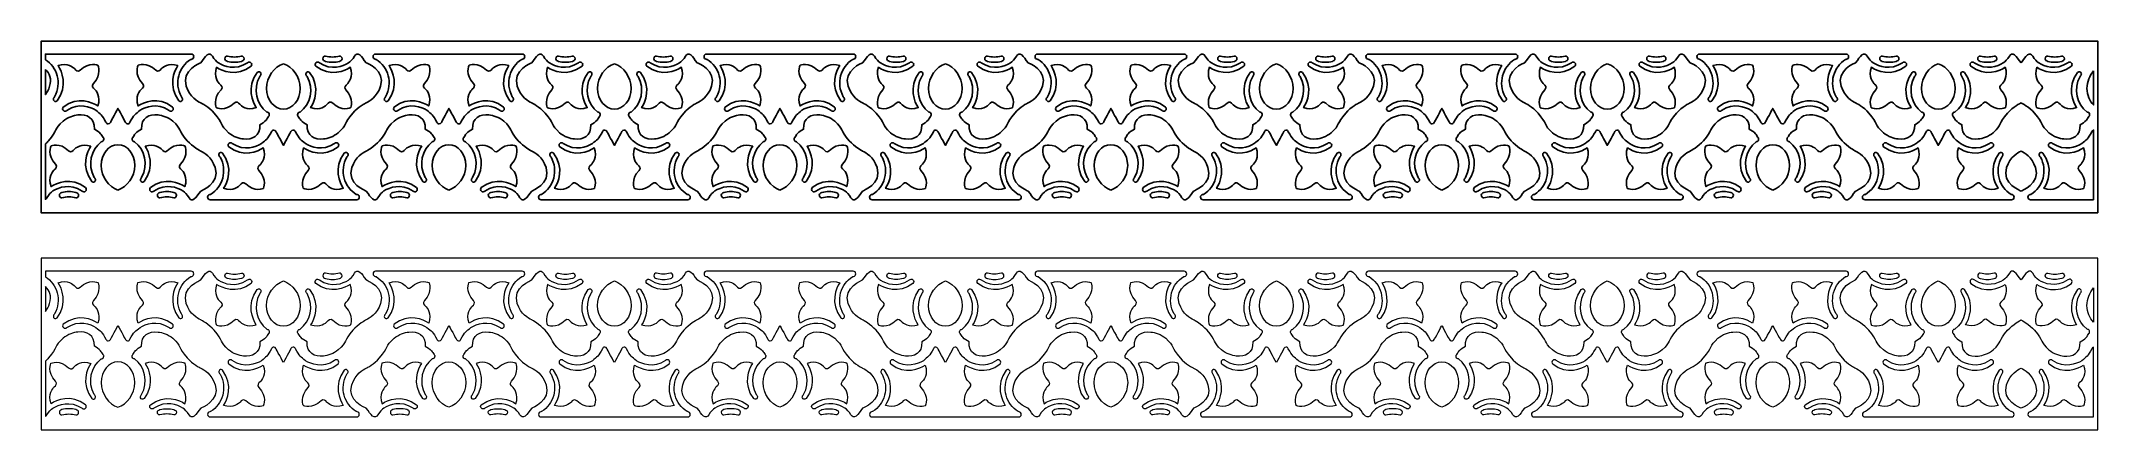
# Model space of a CAD drawing. Header units: centimetres. Extents: x -13.8 to 13.1, y 16.6 to 21.7.
import ezdxf

# ---------------------------------------------------------------- set-up
doc = ezdxf.new("R2010")
doc.units = ezdxf.units.CM
doc.header["$MEASUREMENT"] = 0
doc.layers.add('layer 1', color=7, linetype='Continuous')

msp = doc.modelspace()

# ---------------------------------------------------------------- linework, layer by layer
at = {"layer": 'layer 1', "color": 177}
for points, knots in [([(13.12884, 19.44208), (13.12884, 19.44208), (-13.79041, 19.44208), (-13.79041, 19.44208), (-13.79041, 19.44208), (-13.79041, 19.44208), (-13.79041, 21.68535), (-13.79041, 21.68535), (-13.79041, 21.68535), (-13.79041, 21.68535), (13.12884, 21.68535), (13.12884, 21.68535), (13.12884, 21.68535), (13.12884, 21.68535), (13.12884, 19.44208), (13.12884, 19.44208)], [0, 0, 0, 0, 0.2, 0.2, 0.2, 0.2, 0.4, 0.4, 0.4, 0.4, 0.6, 0.6, 0.6, 0.6, 1, 1, 1, 1]), ([(-12.7848, 21.5171), (-12.7848, 21.5171), (-11.82565, 21.5171), (-11.82565, 21.5171), (-11.82565, 21.5171), (-11.80712, 21.5171), (-11.79194, 21.50168), (-11.79194, 21.48283), (-11.79194, 21.48283), (-11.79194, 21.48283), (-11.79194, 21.48283), (-11.79194, 21.48283), (-11.79194, 21.48283), (-11.79194, 21.46601), (-11.80402, 21.45192), (-11.8198, 21.44908), (-11.8198, 21.44908), (-11.82491, 21.44816), (-11.82698, 21.44788), (-11.83167, 21.44517), (-11.83167, 21.44517), (-11.98873, 21.35428), (-12.05469, 21.13468), (-11.95531, 20.95806), (-11.95531, 20.95806), (-11.95227, 20.95264), (-11.94539, 20.9454), (-11.94291, 20.94057), (-11.94291, 20.94057), (-11.93702, 20.92907), (-11.93648, 20.91572), (-11.94949, 20.90394), (-11.94949, 20.90394), (-11.9631, 20.8916), (-11.98086, 20.89808), (-11.98854, 20.90657), (-11.98854, 20.90657), (-12.13392, 21.0959), (-12.0472, 21.30017), (-12.00165, 21.36501), (-12.00165, 21.36501), (-12.12471, 21.41069), (-12.20306, 21.34013), (-12.2185, 21.32249), (-12.2185, 21.32249), (-12.23394, 21.30485), (-12.25871, 21.27474), (-12.29102, 21.3065), (-12.29102, 21.3065), (-12.40801, 21.42151), (-12.52346, 21.36806), (-12.52346, 21.36806), (-12.52346, 21.36806), (-12.52346, 21.36806), (-12.57603, 21.2507), (-12.4629, 21.13175), (-12.4629, 21.13175), (-12.43166, 21.0989), (-12.46128, 21.07372), (-12.47863, 21.05803), (-12.47863, 21.05803), (-12.49598, 21.04233), (-12.56538, 20.96267), (-12.52045, 20.83756), (-12.52045, 20.83756), (-12.45668, 20.88387), (-12.25576, 20.97204), (-12.06953, 20.82423), (-12.06953, 20.82423), (-12.05735, 20.81137), (-12.05773, 20.7909), (-12.07039, 20.77851), (-12.07039, 20.77851), (-12.08304, 20.76613), (-12.10317, 20.76652), (-12.11536, 20.77938), (-12.11536, 20.77938), (-12.27776, 20.88456), (-12.42162, 20.82764), (-12.49621, 20.78122), (-12.49621, 20.78122), (-12.55726, 20.7324), (-12.57659, 20.72272), (-12.62817, 20.62638), (-12.62817, 20.62638), (-12.63236, 20.61378), (-12.6441, 20.6047), (-12.65791, 20.6047), (-12.65791, 20.6047), (-12.67035, 20.6047), (-12.68111, 20.61207), (-12.68619, 20.62274), (-12.68619, 20.62274), (-12.68652, 20.62345), (-12.78451, 20.80478), (-12.7848, 20.80552), (-12.7848, 20.80552), (-12.78509, 20.80478), (-12.88308, 20.62345), (-12.88341, 20.62274), (-12.88341, 20.62274), (-12.88849, 20.61207), (-12.89925, 20.6047), (-12.91169, 20.6047), (-12.91169, 20.6047), (-12.9255, 20.6047), (-12.93723, 20.61378), (-12.94143, 20.62638), (-12.94143, 20.62638), (-12.99301, 20.72272), (-13.01234, 20.7324), (-13.07339, 20.78122), (-13.07339, 20.78122), (-13.14797, 20.82764), (-13.29184, 20.88456), (-13.45424, 20.77938), (-13.45424, 20.77938), (-13.46642, 20.76652), (-13.48656, 20.76613), (-13.49921, 20.77851), (-13.49921, 20.77851), (-13.51187, 20.7909), (-13.51225, 20.81137), (-13.50007, 20.82423), (-13.50007, 20.82423), (-13.31384, 20.97204), (-13.11292, 20.88387), (-13.04914, 20.83756), (-13.04914, 20.83756), (-13.00422, 20.96267), (-13.07362, 21.04233), (-13.09097, 21.05803), (-13.09097, 21.05803), (-13.10832, 21.07372), (-13.13793, 21.0989), (-13.1067, 21.13175), (-13.1067, 21.13175), (-12.99357, 21.2507), (-13.04614, 21.36806), (-13.04614, 21.36806), (-13.04614, 21.36806), (-13.04614, 21.36806), (-13.16159, 21.42151), (-13.27858, 21.3065), (-13.27858, 21.3065), (-13.31089, 21.27474), (-13.33566, 21.30485), (-13.3511, 21.32249), (-13.3511, 21.32249), (-13.36653, 21.34013), (-13.44489, 21.41069), (-13.56795, 21.36501), (-13.56795, 21.36501), (-13.5224, 21.30017), (-13.43567, 21.0959), (-13.58106, 20.90657), (-13.58106, 20.90657), (-13.58874, 20.89808), (-13.6065, 20.8916), (-13.62011, 20.90394), (-13.62011, 20.90394), (-13.63312, 20.91572), (-13.63258, 20.92907), (-13.62669, 20.94057), (-13.62669, 20.94057), (-13.62421, 20.9454), (-13.61733, 20.95264), (-13.61428, 20.95806), (-13.61428, 20.95806), (-13.51567, 21.13332), (-13.57988, 21.35086), (-13.73432, 21.44301), (-13.73432, 21.44301), (-13.73432, 21.44301), (-13.73432, 21.5171), (-13.73432, 21.5171), (-13.73432, 21.5171), (-13.73432, 21.5171), (-12.7848, 21.5171), (-12.7848, 21.5171)], [0, 0, 0, 0, 0.02173913, 0.02173913, 0.02173913, 0.02173913, 0.04347826, 0.04347826, 0.04347826, 0.04347826, 0.06521739, 0.06521739, 0.06521739, 0.06521739, 0.08695652, 0.08695652, 0.08695652, 0.08695652, 0.10869565, 0.10869565, 0.10869565, 0.10869565, 0.13043478, 0.13043478, 0.13043478, 0.13043478, 0.15217391, 0.15217391, 0.15217391, 0.15217391, 0.17391304, 0.17391304, 0.17391304, 0.17391304, 0.19565217, 0.19565217, 0.19565217, 0.19565217, 0.2173913, 0.2173913, 0.2173913, 0.2173913, 0.23913043, 0.23913043, 0.23913043, 0.23913043, 0.26086957, 0.26086957, 0.26086957, 0.26086957, 0.2826087, 0.2826087, 0.2826087, 0.2826087, 0.30434783, 0.30434783, 0.30434783, 0.30434783, 0.32608696, 0.32608696, 0.32608696, 0.32608696, 0.34782609, 0.34782609, 0.34782609, 0.34782609, 0.36956522, 0.36956522, 0.36956522, 0.36956522, 0.39130435, 0.39130435, 0.39130435, 0.39130435, 0.41304348, 0.41304348, 0.41304348, 0.41304348, 0.43478261, 0.43478261, 0.43478261, 0.43478261, 0.45652174, 0.45652174, 0.45652174, 0.45652174, 0.47826087, 0.47826087, 0.47826087, 0.47826087, 0.5, 0.5, 0.5, 0.5, 0.52173913, 0.52173913, 0.52173913, 0.52173913, 0.54347826, 0.54347826, 0.54347826, 0.54347826, 0.56521739, 0.56521739, 0.56521739, 0.56521739, 0.58695652, 0.58695652, 0.58695652, 0.58695652, 0.60869565, 0.60869565, 0.60869565, 0.60869565, 0.63043478, 0.63043478, 0.63043478, 0.63043478, 0.65217391, 0.65217391, 0.65217391, 0.65217391, 0.67391304, 0.67391304, 0.67391304, 0.67391304, 0.69565217, 0.69565217, 0.69565217, 0.69565217, 0.7173913, 0.7173913, 0.7173913, 0.7173913, 0.73913043, 0.73913043, 0.73913043, 0.73913043, 0.76086957, 0.76086957, 0.76086957, 0.76086957, 0.7826087, 0.7826087, 0.7826087, 0.7826087, 0.80434783, 0.80434783, 0.80434783, 0.80434783, 0.82608696, 0.82608696, 0.82608696, 0.82608696, 0.84782609, 0.84782609, 0.84782609, 0.84782609, 0.86956522, 0.86956522, 0.86956522, 0.86956522, 0.89130435, 0.89130435, 0.89130435, 0.89130435, 0.91304348, 0.91304348, 0.91304348, 0.91304348, 0.93478261, 0.93478261, 0.93478261, 0.93478261, 0.95652174, 0.95652174, 0.95652174, 0.95652174, 1, 1, 1, 1]), ([(-13.73432, 21.31607), (-13.68437, 21.26607), (-13.64681, 21.19321), (-13.67953, 21.09504), (-13.67953, 21.09504), (-13.69401, 21.0516), (-13.71331, 21.01625), (-13.73432, 20.98756), (-13.73432, 20.98756), (-13.73432, 20.98756), (-13.73432, 21.31607), (-13.73432, 21.31607)], [0, 0, 0, 0, 0.25, 0.25, 0.25, 0.25, 0.5, 0.5, 0.5, 0.5, 1, 1, 1, 1]), ([(-11.70184, 20.8786), (-11.6908, 20.87406), (-11.59819, 20.82591), (-11.52612, 20.74392), (-11.52612, 20.74392), (-11.40113, 20.60173), (-11.45784, 20.59688), (-11.33682, 20.48822), (-11.33682, 20.48822), (-11.27788, 20.4353), (-11.19624, 20.41288), (-11.14296, 20.40664), (-11.14296, 20.40664), (-11.02823, 20.3932), (-10.91966, 20.44272), (-10.92797, 20.59341), (-10.92797, 20.59341), (-10.89872, 20.60691), (-10.87054, 20.62457), (-10.84533, 20.65372), (-10.84533, 20.65372), (-10.83309, 20.66787), (-10.82707, 20.68026), (-10.81313, 20.70065), (-10.81313, 20.70065), (-10.81313, 20.70065), (-10.81313, 20.70065), (-10.81313, 20.70065), (-10.81313, 20.70065), (-10.80456, 20.71083), (-10.80165, 20.71675), (-10.80674, 20.73502), (-10.80674, 20.73502), (-10.81241, 20.75538), (-10.82491, 20.75252), (-10.83673, 20.75779), (-10.83673, 20.75779), (-10.97049, 20.85832), (-11.02101, 21.05967), (-10.92862, 21.22388), (-10.92862, 21.22388), (-10.92557, 21.22929), (-10.91869, 21.23654), (-10.91622, 21.24137), (-10.91622, 21.24137), (-10.91033, 21.25287), (-10.90979, 21.26621), (-10.9228, 21.278), (-10.9228, 21.278), (-10.93641, 21.29034), (-10.95417, 21.28386), (-10.96185, 21.27536), (-10.96185, 21.27536), (-11.10723, 21.08604), (-11.0205, 20.88176), (-10.97496, 20.81693), (-10.97496, 20.81693), (-11.09801, 20.77125), (-11.17637, 20.84181), (-11.19181, 20.85945), (-11.19181, 20.85945), (-11.20725, 20.87709), (-11.23202, 20.90719), (-11.26432, 20.87544), (-11.26432, 20.87544), (-11.38132, 20.76043), (-11.49676, 20.81388), (-11.49676, 20.81388), (-11.49676, 20.81388), (-11.49676, 20.81388), (-11.54933, 20.93124), (-11.43621, 21.05019), (-11.43621, 21.05019), (-11.40497, 21.08304), (-11.43459, 21.10821), (-11.45194, 21.12391), (-11.45194, 21.12391), (-11.46929, 21.13961), (-11.53869, 21.21927), (-11.49376, 21.34438), (-11.49376, 21.34438), (-11.42999, 21.29807), (-11.22906, 21.2099), (-11.04284, 21.35771), (-11.04284, 21.35771), (-11.03065, 21.37057), (-11.03104, 21.39104), (-11.04369, 21.40343), (-11.04369, 21.40343), (-11.05634, 21.41581), (-11.07648, 21.41542), (-11.08866, 21.40256), (-11.08866, 21.40256), (-11.25107, 21.29738), (-11.39493, 21.3543), (-11.46951, 21.40072), (-11.46951, 21.40072), (-11.49386, 21.41809), (-11.52467, 21.44766), (-11.5488, 21.48975), (-11.5488, 21.48975), (-11.56812, 21.5223), (-11.5871, 21.52376), (-11.6181, 21.50487), (-11.6181, 21.50487), (-11.6491, 21.48599), (-11.66288, 21.44605), (-11.70184, 21.40167), (-11.70184, 21.40167), (-11.70184, 21.40166), (-11.96098, 21.30777), (-11.89007, 21.09504), (-11.89007, 21.09504), (-11.84265, 20.95277), (-11.74355, 20.89721), (-11.70184, 20.8786)], [0, 0, 0, 0, 0.03333333, 0.03333333, 0.03333333, 0.03333333, 0.06666667, 0.06666667, 0.06666667, 0.06666667, 0.1, 0.1, 0.1, 0.1, 0.13333333, 0.13333333, 0.13333333, 0.13333333, 0.16666667, 0.16666667, 0.16666667, 0.16666667, 0.2, 0.2, 0.2, 0.2, 0.23333333, 0.23333333, 0.23333333, 0.23333333, 0.26666667, 0.26666667, 0.26666667, 0.26666667, 0.3, 0.3, 0.3, 0.3, 0.33333333, 0.33333333, 0.33333333, 0.33333333, 0.36666667, 0.36666667, 0.36666667, 0.36666667, 0.4, 0.4, 0.4, 0.4, 0.43333333, 0.43333333, 0.43333333, 0.43333333, 0.46666667, 0.46666667, 0.46666667, 0.46666667, 0.5, 0.5, 0.5, 0.5, 0.53333333, 0.53333333, 0.53333333, 0.53333333, 0.56666667, 0.56666667, 0.56666667, 0.56666667, 0.6, 0.6, 0.6, 0.6, 0.63333333, 0.63333333, 0.63333333, 0.63333333, 0.66666667, 0.66666667, 0.66666667, 0.66666667, 0.7, 0.7, 0.7, 0.7, 0.73333333, 0.73333333, 0.73333333, 0.73333333, 0.76666667, 0.76666667, 0.76666667, 0.76666667, 0.8, 0.8, 0.8, 0.8, 0.83333333, 0.83333333, 0.83333333, 0.83333333, 0.86666667, 0.86666667, 0.86666667, 0.86666667, 0.9, 0.9, 0.9, 0.9, 0.93333333, 0.93333333, 0.93333333, 0.93333333, 1, 1, 1, 1]), ([(-11.35169, 21.42146), (-11.2936, 21.40513), (-11.23251, 21.40513), (-11.1684, 21.42146), (-11.1684, 21.42146), (-11.15033, 21.42606), (-11.13453, 21.43695), (-11.13453, 21.45589), (-11.13453, 21.45589), (-11.13453, 21.45589), (-11.13453, 21.45589), (-11.13453, 21.45589), (-11.13453, 21.45589), (-11.13453, 21.47482), (-11.15037, 21.49498), (-11.1684, 21.49032), (-11.1684, 21.49032), (-11.2295, 21.4745), (-11.29059, 21.47348), (-11.35169, 21.49032), (-11.35169, 21.49032), (-11.36965, 21.49526), (-11.38555, 21.47482), (-11.38555, 21.45589), (-11.38555, 21.45589), (-11.38555, 21.45589), (-11.38555, 21.45589), (-11.38555, 21.45589), (-11.38555, 21.45589), (-11.38555, 21.43695), (-11.36964, 21.4265), (-11.35169, 21.42146)], [0, 0, 0, 0, 0.11111111, 0.11111111, 0.11111111, 0.11111111, 0.22222222, 0.22222222, 0.22222222, 0.22222222, 0.33333333, 0.33333333, 0.33333333, 0.33333333, 0.44444444, 0.44444444, 0.44444444, 0.44444444, 0.55555556, 0.55555556, 0.55555556, 0.55555556, 0.66666667, 0.66666667, 0.66666667, 0.66666667, 0.77777778, 0.77777778, 0.77777778, 0.77777778, 1, 1, 1, 1]), ([(-10.61888, 21.38949), (-10.73897, 21.34984), (-10.83879, 21.2167), (-10.83879, 21.06688), (-10.83879, 21.06688), (-10.83879, 20.91707), (-10.74031, 20.79558), (-10.61888, 20.79558), (-10.61888, 20.79558), (-10.49746, 20.79558), (-10.39898, 20.91707), (-10.39898, 21.06688), (-10.39898, 21.06688), (-10.39898, 21.2167), (-10.4988, 21.34984), (-10.61888, 21.38949)], [0, 0, 0, 0, 0.2, 0.2, 0.2, 0.2, 0.4, 0.4, 0.4, 0.4, 0.6, 0.6, 0.6, 0.6, 1, 1, 1, 1]), ([(-9.53593, 20.87861), (-9.49422, 20.89721), (-9.39512, 20.95277), (-9.34769, 21.09504), (-9.34769, 21.09504), (-9.27679, 21.30777), (-9.53593, 21.40167), (-9.53593, 21.40167), (-9.53593, 21.40167), (-9.57489, 21.44605), (-9.58867, 21.48599), (-9.61967, 21.50487), (-9.61967, 21.50487), (-9.65066, 21.52376), (-9.66965, 21.5223), (-9.68897, 21.48975), (-9.68897, 21.48975), (-9.7131, 21.44766), (-9.74391, 21.41809), (-9.76825, 21.40072), (-9.76825, 21.40072), (-9.84284, 21.3543), (-9.9867, 21.29738), (-10.1491, 21.40256), (-10.1491, 21.40256), (-10.16128, 21.41542), (-10.18142, 21.41581), (-10.19408, 21.40343), (-10.19408, 21.40343), (-10.20673, 21.39104), (-10.20711, 21.37057), (-10.19493, 21.35771), (-10.19493, 21.35771), (-10.0087, 21.2099), (-9.80778, 21.29807), (-9.744, 21.34438), (-9.744, 21.34438), (-9.69908, 21.21927), (-9.76848, 21.13961), (-9.78583, 21.12391), (-9.78583, 21.12391), (-9.80318, 21.10821), (-9.83279, 21.08304), (-9.80156, 21.05019), (-9.80156, 21.05019), (-9.68843, 20.93124), (-9.741, 20.81388), (-9.741, 20.81388), (-9.741, 20.81388), (-9.741, 20.81388), (-9.85645, 20.76043), (-9.97344, 20.87544), (-9.97344, 20.87544), (-10.00575, 20.90719), (-10.03052, 20.87709), (-10.04596, 20.85945), (-10.04596, 20.85945), (-10.06139, 20.84181), (-10.13975, 20.77125), (-10.26281, 20.81693), (-10.26281, 20.81693), (-10.21726, 20.88176), (-10.13054, 21.08604), (-10.27592, 21.27536), (-10.27592, 21.27536), (-10.2836, 21.28386), (-10.30136, 21.29034), (-10.31497, 21.278), (-10.31497, 21.278), (-10.32798, 21.26621), (-10.32744, 21.25287), (-10.32155, 21.24137), (-10.32155, 21.24137), (-10.31907, 21.23654), (-10.31219, 21.22929), (-10.30915, 21.22388), (-10.30915, 21.22388), (-10.21675, 21.05967), (-10.26728, 20.85832), (-10.40104, 20.75779), (-10.40104, 20.75779), (-10.41286, 20.75252), (-10.42536, 20.75538), (-10.43102, 20.73502), (-10.43102, 20.73502), (-10.43611, 20.71675), (-10.43321, 20.71083), (-10.42463, 20.70065), (-10.42463, 20.70065), (-10.42463, 20.70065), (-10.42463, 20.70065), (-10.42463, 20.70065), (-10.42463, 20.70065), (-10.41069, 20.68026), (-10.40467, 20.66787), (-10.39244, 20.65372), (-10.39244, 20.65372), (-10.36723, 20.62457), (-10.33905, 20.60691), (-10.3098, 20.59341), (-10.3098, 20.59341), (-10.31811, 20.44272), (-10.20953, 20.3932), (-10.0948, 20.40664), (-10.0948, 20.40664), (-10.04153, 20.41288), (-9.95988, 20.4353), (-9.90095, 20.48822), (-9.90095, 20.48822), (-9.77993, 20.59688), (-9.83664, 20.60173), (-9.71165, 20.74392), (-9.71165, 20.74392), (-9.63957, 20.82591), (-9.54697, 20.87406), (-9.53593, 20.87861)], [0, 0, 0, 0, 0.03333333, 0.03333333, 0.03333333, 0.03333333, 0.06666667, 0.06666667, 0.06666667, 0.06666667, 0.1, 0.1, 0.1, 0.1, 0.13333333, 0.13333333, 0.13333333, 0.13333333, 0.16666667, 0.16666667, 0.16666667, 0.16666667, 0.2, 0.2, 0.2, 0.2, 0.23333333, 0.23333333, 0.23333333, 0.23333333, 0.26666667, 0.26666667, 0.26666667, 0.26666667, 0.3, 0.3, 0.3, 0.3, 0.33333333, 0.33333333, 0.33333333, 0.33333333, 0.36666667, 0.36666667, 0.36666667, 0.36666667, 0.4, 0.4, 0.4, 0.4, 0.43333333, 0.43333333, 0.43333333, 0.43333333, 0.46666667, 0.46666667, 0.46666667, 0.46666667, 0.5, 0.5, 0.5, 0.5, 0.53333333, 0.53333333, 0.53333333, 0.53333333, 0.56666667, 0.56666667, 0.56666667, 0.56666667, 0.6, 0.6, 0.6, 0.6, 0.63333333, 0.63333333, 0.63333333, 0.63333333, 0.66666667, 0.66666667, 0.66666667, 0.66666667, 0.7, 0.7, 0.7, 0.7, 0.73333333, 0.73333333, 0.73333333, 0.73333333, 0.76666667, 0.76666667, 0.76666667, 0.76666667, 0.8, 0.8, 0.8, 0.8, 0.83333333, 0.83333333, 0.83333333, 0.83333333, 0.86666667, 0.86666667, 0.86666667, 0.86666667, 0.9, 0.9, 0.9, 0.9, 0.93333333, 0.93333333, 0.93333333, 0.93333333, 1, 1, 1, 1]), ([(-9.88608, 21.42146), (-9.94416, 21.40513), (-10.00526, 21.40513), (-10.06937, 21.42146), (-10.06937, 21.42146), (-10.08743, 21.42606), (-10.10323, 21.43695), (-10.10323, 21.45589), (-10.10323, 21.45589), (-10.10323, 21.45589), (-10.10323, 21.45589), (-10.10323, 21.45589), (-10.10323, 21.45589), (-10.10323, 21.47482), (-10.0874, 21.49498), (-10.06937, 21.49032), (-10.06937, 21.49032), (-10.00827, 21.4745), (-9.94717, 21.47348), (-9.88608, 21.49032), (-9.88608, 21.49032), (-9.86812, 21.49526), (-9.85221, 21.47482), (-9.85221, 21.45589), (-9.85221, 21.45589), (-9.85221, 21.45589), (-9.85221, 21.45589), (-9.85221, 21.45589), (-9.85221, 21.45589), (-9.85221, 21.43695), (-9.86813, 21.4265), (-9.88608, 21.42146)], [0, 0, 0, 0, 0.11111111, 0.11111111, 0.11111111, 0.11111111, 0.22222222, 0.22222222, 0.22222222, 0.22222222, 0.33333333, 0.33333333, 0.33333333, 0.33333333, 0.44444444, 0.44444444, 0.44444444, 0.44444444, 0.55555556, 0.55555556, 0.55555556, 0.55555556, 0.66666667, 0.66666667, 0.66666667, 0.66666667, 0.77777778, 0.77777778, 0.77777778, 0.77777778, 1, 1, 1, 1]), ([(-8.45297, 21.5171), (-8.45297, 21.5171), (-7.49382, 21.5171), (-7.49382, 21.5171), (-7.49382, 21.5171), (-7.47528, 21.5171), (-7.46011, 21.50168), (-7.46011, 21.48283), (-7.46011, 21.48283), (-7.46011, 21.48283), (-7.46011, 21.48283), (-7.46011, 21.48283), (-7.46011, 21.48283), (-7.46011, 21.46601), (-7.47219, 21.45192), (-7.48796, 21.44908), (-7.48796, 21.44908), (-7.49308, 21.44816), (-7.49515, 21.44788), (-7.49983, 21.44517), (-7.49983, 21.44517), (-7.65689, 21.35428), (-7.72286, 21.13469), (-7.62348, 20.95806), (-7.62348, 20.95806), (-7.62043, 20.95265), (-7.61355, 20.9454), (-7.61108, 20.94057), (-7.61108, 20.94057), (-7.60519, 20.92907), (-7.60465, 20.91572), (-7.61766, 20.90394), (-7.61766, 20.90394), (-7.63127, 20.8916), (-7.64903, 20.89808), (-7.65671, 20.90658), (-7.65671, 20.90658), (-7.80209, 21.0959), (-7.71536, 21.30018), (-7.66982, 21.36501), (-7.66982, 21.36501), (-7.79287, 21.41069), (-7.87123, 21.34013), (-7.88667, 21.32249), (-7.88667, 21.32249), (-7.90211, 21.30485), (-7.92688, 21.27474), (-7.95918, 21.3065), (-7.95918, 21.3065), (-8.07618, 21.42151), (-8.19162, 21.36806), (-8.19162, 21.36806), (-8.19162, 21.36806), (-8.19162, 21.36806), (-8.24419, 21.2507), (-8.13107, 21.13175), (-8.13107, 21.13175), (-8.09983, 21.0989), (-8.12945, 21.07373), (-8.1468, 21.05803), (-8.1468, 21.05803), (-8.16415, 21.04233), (-8.23355, 20.96267), (-8.18862, 20.83756), (-8.18862, 20.83756), (-8.12485, 20.88387), (-7.92392, 20.97204), (-7.7377, 20.82423), (-7.7377, 20.82423), (-7.72552, 20.81137), (-7.7259, 20.7909), (-7.73855, 20.77851), (-7.73855, 20.77851), (-7.7512, 20.76613), (-7.77134, 20.76652), (-7.78352, 20.77938), (-7.78352, 20.77938), (-7.94593, 20.88456), (-8.08979, 20.82764), (-8.16437, 20.78122), (-8.16437, 20.78122), (-8.22542, 20.7324), (-8.24476, 20.72272), (-8.29634, 20.62639), (-8.29634, 20.62639), (-8.30053, 20.61378), (-8.31226, 20.60471), (-8.32608, 20.60471), (-8.32608, 20.60471), (-8.33852, 20.60471), (-8.34927, 20.61207), (-8.35435, 20.62274), (-8.35435, 20.62274), (-8.35469, 20.62345), (-8.45268, 20.80478), (-8.45297, 20.80552), (-8.45297, 20.80552), (-8.45325, 20.80478), (-8.55124, 20.62345), (-8.55158, 20.62274), (-8.55158, 20.62274), (-8.55666, 20.61207), (-8.56742, 20.60471), (-8.57986, 20.60471), (-8.57986, 20.60471), (-8.59367, 20.60471), (-8.6054, 20.61378), (-8.6096, 20.62639), (-8.6096, 20.62639), (-8.66118, 20.72272), (-8.68051, 20.7324), (-8.74156, 20.78122), (-8.74156, 20.78122), (-8.81614, 20.82764), (-8.96, 20.88456), (-9.12241, 20.77938), (-9.12241, 20.77938), (-9.13459, 20.76652), (-9.15473, 20.76613), (-9.16738, 20.77851), (-9.16738, 20.77851), (-9.18004, 20.7909), (-9.18042, 20.81137), (-9.16824, 20.82423), (-9.16824, 20.82423), (-8.98201, 20.97204), (-8.78109, 20.88387), (-8.71731, 20.83756), (-8.71731, 20.83756), (-8.67239, 20.96267), (-8.74179, 21.04233), (-8.75914, 21.05803), (-8.75914, 21.05803), (-8.77649, 21.07373), (-8.8061, 21.0989), (-8.77486, 21.13175), (-8.77486, 21.13175), (-8.66174, 21.2507), (-8.71431, 21.36806), (-8.71431, 21.36806), (-8.71431, 21.36806), (-8.71431, 21.36806), (-8.82975, 21.42151), (-8.94675, 21.3065), (-8.94675, 21.3065), (-8.97906, 21.27474), (-9.00382, 21.30485), (-9.01926, 21.32249), (-9.01926, 21.32249), (-9.0347, 21.34013), (-9.11306, 21.41069), (-9.23612, 21.36501), (-9.23612, 21.36501), (-9.19057, 21.30018), (-9.10384, 21.0959), (-9.24923, 20.90658), (-9.24923, 20.90658), (-9.25691, 20.89808), (-9.27467, 20.8916), (-9.28828, 20.90394), (-9.28828, 20.90394), (-9.30129, 20.91572), (-9.30075, 20.92907), (-9.29486, 20.94057), (-9.29486, 20.94057), (-9.29238, 20.9454), (-9.2855, 20.95265), (-9.28245, 20.95806), (-9.28245, 20.95806), (-9.18307, 21.13469), (-9.24904, 21.35428), (-9.4061, 21.44517), (-9.4061, 21.44517), (-9.41079, 21.44788), (-9.41286, 21.44816), (-9.41797, 21.44908), (-9.41797, 21.44908), (-9.43374, 21.45192), (-9.44582, 21.46601), (-9.44582, 21.48283), (-9.44582, 21.48283), (-9.44582, 21.48283), (-9.44582, 21.48283), (-9.44582, 21.48283), (-9.44582, 21.48283), (-9.44582, 21.50168), (-9.43065, 21.5171), (-9.41211, 21.5171), (-9.41211, 21.5171), (-9.41211, 21.5171), (-8.45297, 21.5171), (-8.45297, 21.5171)], [0, 0, 0, 0, 0.02040816, 0.02040816, 0.02040816, 0.02040816, 0.04081633, 0.04081633, 0.04081633, 0.04081633, 0.06122449, 0.06122449, 0.06122449, 0.06122449, 0.08163265, 0.08163265, 0.08163265, 0.08163265, 0.10204082, 0.10204082, 0.10204082, 0.10204082, 0.12244898, 0.12244898, 0.12244898, 0.12244898, 0.14285714, 0.14285714, 0.14285714, 0.14285714, 0.16326531, 0.16326531, 0.16326531, 0.16326531, 0.18367347, 0.18367347, 0.18367347, 0.18367347, 0.20408163, 0.20408163, 0.20408163, 0.20408163, 0.2244898, 0.2244898, 0.2244898, 0.2244898, 0.24489796, 0.24489796, 0.24489796, 0.24489796, 0.26530612, 0.26530612, 0.26530612, 0.26530612, 0.28571429, 0.28571429, 0.28571429, 0.28571429, 0.30612245, 0.30612245, 0.30612245, 0.30612245, 0.32653061, 0.32653061, 0.32653061, 0.32653061, 0.34693878, 0.34693878, 0.34693878, 0.34693878, 0.36734694, 0.36734694, 0.36734694, 0.36734694, 0.3877551, 0.3877551, 0.3877551, 0.3877551, 0.40816327, 0.40816327, 0.40816327, 0.40816327, 0.42857143, 0.42857143, 0.42857143, 0.42857143, 0.44897959, 0.44897959, 0.44897959, 0.44897959, 0.46938776, 0.46938776, 0.46938776, 0.46938776, 0.48979592, 0.48979592, 0.48979592, 0.48979592, 0.51020408, 0.51020408, 0.51020408, 0.51020408, 0.53061224, 0.53061224, 0.53061224, 0.53061224, 0.55102041, 0.55102041, 0.55102041, 0.55102041, 0.57142857, 0.57142857, 0.57142857, 0.57142857, 0.59183673, 0.59183673, 0.59183673, 0.59183673, 0.6122449, 0.6122449, 0.6122449, 0.6122449, 0.63265306, 0.63265306, 0.63265306, 0.63265306, 0.65306122, 0.65306122, 0.65306122, 0.65306122, 0.67346939, 0.67346939, 0.67346939, 0.67346939, 0.69387755, 0.69387755, 0.69387755, 0.69387755, 0.71428571, 0.71428571, 0.71428571, 0.71428571, 0.73469388, 0.73469388, 0.73469388, 0.73469388, 0.75510204, 0.75510204, 0.75510204, 0.75510204, 0.7755102, 0.7755102, 0.7755102, 0.7755102, 0.79591837, 0.79591837, 0.79591837, 0.79591837, 0.81632653, 0.81632653, 0.81632653, 0.81632653, 0.83673469, 0.83673469, 0.83673469, 0.83673469, 0.85714286, 0.85714286, 0.85714286, 0.85714286, 0.87755102, 0.87755102, 0.87755102, 0.87755102, 0.89795918, 0.89795918, 0.89795918, 0.89795918, 0.91836735, 0.91836735, 0.91836735, 0.91836735, 0.93877551, 0.93877551, 0.93877551, 0.93877551, 0.95918367, 0.95918367, 0.95918367, 0.95918367, 1, 1, 1, 1]), ([(-7.37001, 20.87861), (-7.35897, 20.87406), (-7.26636, 20.82591), (-7.19428, 20.74392), (-7.19428, 20.74392), (-7.0693, 20.60173), (-7.12601, 20.59689), (-7.00498, 20.48822), (-7.00498, 20.48822), (-6.94605, 20.43531), (-6.86441, 20.41288), (-6.81113, 20.40664), (-6.81113, 20.40664), (-6.6964, 20.3932), (-6.58782, 20.44272), (-6.59614, 20.59341), (-6.59614, 20.59341), (-6.56688, 20.60691), (-6.5387, 20.62457), (-6.5135, 20.65372), (-6.5135, 20.65372), (-6.50126, 20.66787), (-6.49524, 20.68026), (-6.4813, 20.70066), (-6.4813, 20.70066), (-6.4813, 20.70066), (-6.4813, 20.70066), (-6.4813, 20.70066), (-6.4813, 20.70066), (-6.47272, 20.71084), (-6.46982, 20.71675), (-6.47491, 20.73502), (-6.47491, 20.73502), (-6.48057, 20.75538), (-6.49308, 20.75252), (-6.50489, 20.75779), (-6.50489, 20.75779), (-6.63866, 20.85833), (-6.68918, 21.05968), (-6.59679, 21.22388), (-6.59679, 21.22388), (-6.59374, 21.22929), (-6.58686, 21.23654), (-6.58438, 21.24137), (-6.58438, 21.24137), (-6.57849, 21.25287), (-6.57795, 21.26622), (-6.59096, 21.278), (-6.59096, 21.278), (-6.60458, 21.29034), (-6.62233, 21.28386), (-6.63002, 21.27537), (-6.63002, 21.27537), (-6.7754, 21.08604), (-6.68867, 20.88177), (-6.64312, 20.81693), (-6.64312, 20.81693), (-6.76618, 20.77125), (-6.84454, 20.84181), (-6.85998, 20.85945), (-6.85998, 20.85945), (-6.87542, 20.87709), (-6.90018, 20.9072), (-6.93249, 20.87544), (-6.93249, 20.87544), (-7.04949, 20.76043), (-7.16493, 20.81388), (-7.16493, 20.81388), (-7.16493, 20.81388), (-7.16493, 20.81388), (-7.2175, 20.93124), (-7.10438, 21.05019), (-7.10438, 21.05019), (-7.07314, 21.08304), (-7.10275, 21.10822), (-7.12011, 21.12391), (-7.12011, 21.12391), (-7.13745, 21.13961), (-7.20685, 21.21927), (-7.16193, 21.34438), (-7.16193, 21.34438), (-7.09815, 21.29807), (-6.89723, 21.2099), (-6.711, 21.35771), (-6.711, 21.35771), (-6.69882, 21.37057), (-6.69921, 21.39104), (-6.71186, 21.40343), (-6.71186, 21.40343), (-6.72451, 21.41581), (-6.74465, 21.41542), (-6.75683, 21.40256), (-6.75683, 21.40256), (-6.91924, 21.29738), (-7.0631, 21.3543), (-7.13768, 21.40072), (-7.13768, 21.40072), (-7.16203, 21.41809), (-7.19283, 21.44766), (-7.21696, 21.48976), (-7.21696, 21.48976), (-7.23628, 21.5223), (-7.25527, 21.52376), (-7.28627, 21.50488), (-7.28627, 21.50488), (-7.31726, 21.48599), (-7.33105, 21.44605), (-7.37001, 21.40167), (-7.37001, 21.40167), (-7.37001, 21.40167), (-7.62914, 21.30777), (-7.55824, 21.09504), (-7.55824, 21.09504), (-7.51082, 20.95277), (-7.41172, 20.89721), (-7.37001, 20.87861)], [0, 0, 0, 0, 0.03333333, 0.03333333, 0.03333333, 0.03333333, 0.06666667, 0.06666667, 0.06666667, 0.06666667, 0.1, 0.1, 0.1, 0.1, 0.13333333, 0.13333333, 0.13333333, 0.13333333, 0.16666667, 0.16666667, 0.16666667, 0.16666667, 0.2, 0.2, 0.2, 0.2, 0.23333333, 0.23333333, 0.23333333, 0.23333333, 0.26666667, 0.26666667, 0.26666667, 0.26666667, 0.3, 0.3, 0.3, 0.3, 0.33333333, 0.33333333, 0.33333333, 0.33333333, 0.36666667, 0.36666667, 0.36666667, 0.36666667, 0.4, 0.4, 0.4, 0.4, 0.43333333, 0.43333333, 0.43333333, 0.43333333, 0.46666667, 0.46666667, 0.46666667, 0.46666667, 0.5, 0.5, 0.5, 0.5, 0.53333333, 0.53333333, 0.53333333, 0.53333333, 0.56666667, 0.56666667, 0.56666667, 0.56666667, 0.6, 0.6, 0.6, 0.6, 0.63333333, 0.63333333, 0.63333333, 0.63333333, 0.66666667, 0.66666667, 0.66666667, 0.66666667, 0.7, 0.7, 0.7, 0.7, 0.73333333, 0.73333333, 0.73333333, 0.73333333, 0.76666667, 0.76666667, 0.76666667, 0.76666667, 0.8, 0.8, 0.8, 0.8, 0.83333333, 0.83333333, 0.83333333, 0.83333333, 0.86666667, 0.86666667, 0.86666667, 0.86666667, 0.9, 0.9, 0.9, 0.9, 0.93333333, 0.93333333, 0.93333333, 0.93333333, 1, 1, 1, 1]), ([(-7.01985, 21.42146), (-6.96177, 21.40514), (-6.90068, 21.40514), (-6.83657, 21.42146), (-6.83657, 21.42146), (-6.8185, 21.42606), (-6.8027, 21.43695), (-6.8027, 21.45589), (-6.8027, 21.45589), (-6.8027, 21.45589), (-6.8027, 21.45589), (-6.8027, 21.45589), (-6.8027, 21.45589), (-6.8027, 21.47483), (-6.81854, 21.49498), (-6.83657, 21.49032), (-6.83657, 21.49032), (-6.89766, 21.47451), (-6.95876, 21.47348), (-7.01985, 21.49032), (-7.01985, 21.49032), (-7.03781, 21.49527), (-7.05372, 21.47483), (-7.05372, 21.45589), (-7.05372, 21.45589), (-7.05372, 21.45589), (-7.05372, 21.45589), (-7.05372, 21.45589), (-7.05372, 21.45589), (-7.05372, 21.43695), (-7.03781, 21.4265), (-7.01985, 21.42146)], [0, 0, 0, 0, 0.11111111, 0.11111111, 0.11111111, 0.11111111, 0.22222222, 0.22222222, 0.22222222, 0.22222222, 0.33333333, 0.33333333, 0.33333333, 0.33333333, 0.44444444, 0.44444444, 0.44444444, 0.44444444, 0.55555556, 0.55555556, 0.55555556, 0.55555556, 0.66666667, 0.66666667, 0.66666667, 0.66666667, 0.77777778, 0.77777778, 0.77777778, 0.77777778, 1, 1, 1, 1]), ([(-6.28705, 21.3895), (-6.40713, 21.34984), (-6.50695, 21.2167), (-6.50695, 21.06688), (-6.50695, 21.06688), (-6.50695, 20.91707), (-6.40848, 20.79558), (-6.28705, 20.79558), (-6.28705, 20.79558), (-6.16562, 20.79558), (-6.06715, 20.91707), (-6.06715, 21.06688), (-6.06715, 21.06688), (-6.06715, 21.2167), (-6.16697, 21.34984), (-6.28705, 21.3895)], [0, 0, 0, 0, 0.2, 0.2, 0.2, 0.2, 0.4, 0.4, 0.4, 0.4, 0.6, 0.6, 0.6, 0.6, 1, 1, 1, 1]), ([(-5.20409, 20.87861), (-5.16238, 20.89721), (-5.06328, 20.95277), (-5.01586, 21.09505), (-5.01586, 21.09505), (-4.94496, 21.30778), (-5.20409, 21.40167), (-5.20409, 21.40167), (-5.20409, 21.40167), (-5.24305, 21.44605), (-5.25684, 21.48599), (-5.28783, 21.50488), (-5.28783, 21.50488), (-5.31883, 21.52376), (-5.33782, 21.5223), (-5.35714, 21.48976), (-5.35714, 21.48976), (-5.38126, 21.44766), (-5.41207, 21.41809), (-5.43642, 21.40072), (-5.43642, 21.40072), (-5.511, 21.3543), (-5.65486, 21.29738), (-5.81727, 21.40256), (-5.81727, 21.40256), (-5.82945, 21.41542), (-5.84959, 21.41581), (-5.86224, 21.40343), (-5.86224, 21.40343), (-5.8749, 21.39104), (-5.87528, 21.37057), (-5.8631, 21.35771), (-5.8631, 21.35771), (-5.67687, 21.2099), (-5.47595, 21.29807), (-5.41217, 21.34438), (-5.41217, 21.34438), (-5.36725, 21.21927), (-5.43665, 21.13961), (-5.454, 21.12391), (-5.454, 21.12391), (-5.47135, 21.10822), (-5.50096, 21.08304), (-5.46972, 21.05019), (-5.46972, 21.05019), (-5.3566, 20.93124), (-5.40917, 20.81388), (-5.40917, 20.81388), (-5.40917, 20.81388), (-5.40917, 20.81388), (-5.52461, 20.76043), (-5.64161, 20.87544), (-5.64161, 20.87544), (-5.67392, 20.9072), (-5.69869, 20.87709), (-5.71412, 20.85945), (-5.71412, 20.85945), (-5.72956, 20.84181), (-5.80792, 20.77125), (-5.93098, 20.81693), (-5.93098, 20.81693), (-5.88543, 20.88177), (-5.7987, 21.08604), (-5.94409, 21.27537), (-5.94409, 21.27537), (-5.95177, 21.28386), (-5.96953, 21.29034), (-5.98314, 21.278), (-5.98314, 21.278), (-5.99615, 21.26622), (-5.99561, 21.25287), (-5.98972, 21.24137), (-5.98972, 21.24137), (-5.98724, 21.23654), (-5.98036, 21.22929), (-5.97731, 21.22388), (-5.97731, 21.22388), (-5.88492, 21.05968), (-5.93544, 20.85833), (-6.06921, 20.75779), (-6.06921, 20.75779), (-6.08102, 20.75252), (-6.09353, 20.75538), (-6.09919, 20.73502), (-6.09919, 20.73502), (-6.10428, 20.71675), (-6.10138, 20.71084), (-6.0928, 20.70066), (-6.0928, 20.70066), (-6.0928, 20.70066), (-6.0928, 20.70066), (-6.0928, 20.70066), (-6.0928, 20.70066), (-6.07886, 20.68026), (-6.07284, 20.66787), (-6.0606, 20.65372), (-6.0606, 20.65372), (-6.0354, 20.62457), (-6.00722, 20.60691), (-5.97797, 20.59341), (-5.97797, 20.59341), (-5.98628, 20.44272), (-5.8777, 20.3932), (-5.76297, 20.40664), (-5.76297, 20.40664), (-5.7097, 20.41288), (-5.62805, 20.43531), (-5.56912, 20.48822), (-5.56912, 20.48822), (-5.44809, 20.59689), (-5.50481, 20.60173), (-5.37982, 20.74392), (-5.37982, 20.74392), (-5.30774, 20.82591), (-5.21514, 20.87406), (-5.20409, 20.87861)], [0, 0, 0, 0, 0.03333333, 0.03333333, 0.03333333, 0.03333333, 0.06666667, 0.06666667, 0.06666667, 0.06666667, 0.1, 0.1, 0.1, 0.1, 0.13333333, 0.13333333, 0.13333333, 0.13333333, 0.16666667, 0.16666667, 0.16666667, 0.16666667, 0.2, 0.2, 0.2, 0.2, 0.23333333, 0.23333333, 0.23333333, 0.23333333, 0.26666667, 0.26666667, 0.26666667, 0.26666667, 0.3, 0.3, 0.3, 0.3, 0.33333333, 0.33333333, 0.33333333, 0.33333333, 0.36666667, 0.36666667, 0.36666667, 0.36666667, 0.4, 0.4, 0.4, 0.4, 0.43333333, 0.43333333, 0.43333333, 0.43333333, 0.46666667, 0.46666667, 0.46666667, 0.46666667, 0.5, 0.5, 0.5, 0.5, 0.53333333, 0.53333333, 0.53333333, 0.53333333, 0.56666667, 0.56666667, 0.56666667, 0.56666667, 0.6, 0.6, 0.6, 0.6, 0.63333333, 0.63333333, 0.63333333, 0.63333333, 0.66666667, 0.66666667, 0.66666667, 0.66666667, 0.7, 0.7, 0.7, 0.7, 0.73333333, 0.73333333, 0.73333333, 0.73333333, 0.76666667, 0.76666667, 0.76666667, 0.76666667, 0.8, 0.8, 0.8, 0.8, 0.83333333, 0.83333333, 0.83333333, 0.83333333, 0.86666667, 0.86666667, 0.86666667, 0.86666667, 0.9, 0.9, 0.9, 0.9, 0.93333333, 0.93333333, 0.93333333, 0.93333333, 1, 1, 1, 1]), ([(-5.55425, 21.42146), (-5.61233, 21.40514), (-5.67343, 21.40514), (-5.73753, 21.42146), (-5.73753, 21.42146), (-5.7556, 21.42606), (-5.7714, 21.43695), (-5.7714, 21.45589), (-5.7714, 21.45589), (-5.7714, 21.45589), (-5.7714, 21.45589), (-5.7714, 21.45589), (-5.7714, 21.45589), (-5.7714, 21.47483), (-5.75556, 21.49498), (-5.73753, 21.49032), (-5.73753, 21.49032), (-5.67644, 21.47451), (-5.61534, 21.47348), (-5.55425, 21.49032), (-5.55425, 21.49032), (-5.53629, 21.49527), (-5.52038, 21.47483), (-5.52038, 21.45589), (-5.52038, 21.45589), (-5.52038, 21.45589), (-5.52038, 21.45589), (-5.52038, 21.45589), (-5.52038, 21.45589), (-5.52038, 21.43695), (-5.53629, 21.4265), (-5.55425, 21.42146)], [0, 0, 0, 0, 0.11111111, 0.11111111, 0.11111111, 0.11111111, 0.22222222, 0.22222222, 0.22222222, 0.22222222, 0.33333333, 0.33333333, 0.33333333, 0.33333333, 0.44444444, 0.44444444, 0.44444444, 0.44444444, 0.55555556, 0.55555556, 0.55555556, 0.55555556, 0.66666667, 0.66666667, 0.66666667, 0.66666667, 0.77777778, 0.77777778, 0.77777778, 0.77777778, 1, 1, 1, 1]), ([(-4.12114, 21.5171), (-4.12114, 21.5171), (-3.16199, 21.5171), (-3.16199, 21.5171), (-3.16199, 21.5171), (-3.14345, 21.5171), (-3.12828, 21.50168), (-3.12828, 21.48283), (-3.12828, 21.48283), (-3.12828, 21.48283), (-3.12828, 21.48283), (-3.12828, 21.48283), (-3.12828, 21.48283), (-3.12828, 21.46601), (-3.14036, 21.45192), (-3.15613, 21.44908), (-3.15613, 21.44908), (-3.16125, 21.44816), (-3.16331, 21.44789), (-3.168, 21.44517), (-3.168, 21.44517), (-3.32506, 21.35429), (-3.39103, 21.13469), (-3.29165, 20.95807), (-3.29165, 20.95807), (-3.2886, 20.95265), (-3.28172, 20.9454), (-3.27924, 20.94057), (-3.27924, 20.94057), (-3.27335, 20.92908), (-3.27281, 20.91573), (-3.28582, 20.90394), (-3.28582, 20.90394), (-3.29943, 20.8916), (-3.3172, 20.89809), (-3.32487, 20.90658), (-3.32487, 20.90658), (-3.47026, 21.09591), (-3.38353, 21.30018), (-3.33798, 21.36501), (-3.33798, 21.36501), (-3.46104, 21.41069), (-3.5394, 21.34013), (-3.55484, 21.32249), (-3.55484, 21.32249), (-3.57028, 21.30486), (-3.59504, 21.27475), (-3.62735, 21.30651), (-3.62735, 21.30651), (-3.74435, 21.42151), (-3.85979, 21.36807), (-3.85979, 21.36807), (-3.85979, 21.36807), (-3.85979, 21.36807), (-3.91236, 21.2507), (-3.79924, 21.13175), (-3.79924, 21.13175), (-3.768, 21.09891), (-3.79762, 21.07373), (-3.81496, 21.05803), (-3.81496, 21.05803), (-3.83232, 21.04234), (-3.90171, 20.96267), (-3.85679, 20.83756), (-3.85679, 20.83756), (-3.79301, 20.88387), (-3.59209, 20.97204), (-3.40586, 20.82424), (-3.40586, 20.82424), (-3.39368, 20.81137), (-3.39407, 20.7909), (-3.40672, 20.77852), (-3.40672, 20.77852), (-3.41937, 20.76613), (-3.43951, 20.76652), (-3.45169, 20.77939), (-3.45169, 20.77939), (-3.6141, 20.88456), (-3.75796, 20.82764), (-3.83254, 20.78122), (-3.83254, 20.78122), (-3.89359, 20.73241), (-3.91293, 20.72272), (-3.9645, 20.62639), (-3.9645, 20.62639), (-3.9687, 20.61378), (-3.98043, 20.60471), (-3.99425, 20.60471), (-3.99425, 20.60471), (-4.00669, 20.60471), (-4.01744, 20.61207), (-4.02252, 20.62275), (-4.02252, 20.62275), (-4.02286, 20.62346), (-4.12085, 20.80478), (-4.12114, 20.80553), (-4.12114, 20.80553), (-4.12142, 20.80478), (-4.21941, 20.62346), (-4.21975, 20.62275), (-4.21975, 20.62275), (-4.22483, 20.61207), (-4.23558, 20.60471), (-4.24802, 20.60471), (-4.24802, 20.60471), (-4.26184, 20.60471), (-4.27357, 20.61378), (-4.27776, 20.62639), (-4.27776, 20.62639), (-4.32934, 20.72272), (-4.34868, 20.73241), (-4.40973, 20.78122), (-4.40973, 20.78122), (-4.48431, 20.82764), (-4.62817, 20.88456), (-4.79058, 20.77939), (-4.79058, 20.77939), (-4.80276, 20.76652), (-4.8229, 20.76613), (-4.83555, 20.77852), (-4.83555, 20.77852), (-4.8482, 20.7909), (-4.84859, 20.81137), (-4.8364, 20.82424), (-4.8364, 20.82424), (-4.65018, 20.97204), (-4.44925, 20.88387), (-4.38548, 20.83756), (-4.38548, 20.83756), (-4.34056, 20.96267), (-4.40995, 21.04234), (-4.4273, 21.05803), (-4.4273, 21.05803), (-4.44466, 21.07373), (-4.47427, 21.09891), (-4.44303, 21.13175), (-4.44303, 21.13175), (-4.32991, 21.2507), (-4.38248, 21.36807), (-4.38248, 21.36807), (-4.38248, 21.36807), (-4.38248, 21.36807), (-4.49792, 21.42151), (-4.61492, 21.30651), (-4.61492, 21.30651), (-4.64723, 21.27475), (-4.67199, 21.30486), (-4.68743, 21.32249), (-4.68743, 21.32249), (-4.70287, 21.34013), (-4.78123, 21.41069), (-4.90428, 21.36501), (-4.90428, 21.36501), (-4.85874, 21.30018), (-4.77201, 21.09591), (-4.91739, 20.90658), (-4.91739, 20.90658), (-4.92507, 20.89809), (-4.94284, 20.8916), (-4.95645, 20.90394), (-4.95645, 20.90394), (-4.96945, 20.91573), (-4.96891, 20.92908), (-4.96302, 20.94057), (-4.96302, 20.94057), (-4.96055, 20.9454), (-4.95367, 20.95265), (-4.95062, 20.95807), (-4.95062, 20.95807), (-4.85124, 21.13469), (-4.91721, 21.35429), (-5.07427, 21.44517), (-5.07427, 21.44517), (-5.07896, 21.44789), (-5.08102, 21.44816), (-5.08614, 21.44908), (-5.08614, 21.44908), (-5.10191, 21.45192), (-5.11399, 21.46601), (-5.11399, 21.48283), (-5.11399, 21.48283), (-5.11399, 21.48283), (-5.11399, 21.48283), (-5.11399, 21.48283), (-5.11399, 21.48283), (-5.11399, 21.50168), (-5.09882, 21.5171), (-5.08028, 21.5171), (-5.08028, 21.5171), (-5.08028, 21.5171), (-4.12114, 21.5171), (-4.12114, 21.5171)], [0, 0, 0, 0, 0.02040816, 0.02040816, 0.02040816, 0.02040816, 0.04081633, 0.04081633, 0.04081633, 0.04081633, 0.06122449, 0.06122449, 0.06122449, 0.06122449, 0.08163265, 0.08163265, 0.08163265, 0.08163265, 0.10204082, 0.10204082, 0.10204082, 0.10204082, 0.12244898, 0.12244898, 0.12244898, 0.12244898, 0.14285714, 0.14285714, 0.14285714, 0.14285714, 0.16326531, 0.16326531, 0.16326531, 0.16326531, 0.18367347, 0.18367347, 0.18367347, 0.18367347, 0.20408163, 0.20408163, 0.20408163, 0.20408163, 0.2244898, 0.2244898, 0.2244898, 0.2244898, 0.24489796, 0.24489796, 0.24489796, 0.24489796, 0.26530612, 0.26530612, 0.26530612, 0.26530612, 0.28571429, 0.28571429, 0.28571429, 0.28571429, 0.30612245, 0.30612245, 0.30612245, 0.30612245, 0.32653061, 0.32653061, 0.32653061, 0.32653061, 0.34693878, 0.34693878, 0.34693878, 0.34693878, 0.36734694, 0.36734694, 0.36734694, 0.36734694, 0.3877551, 0.3877551, 0.3877551, 0.3877551, 0.40816327, 0.40816327, 0.40816327, 0.40816327, 0.42857143, 0.42857143, 0.42857143, 0.42857143, 0.44897959, 0.44897959, 0.44897959, 0.44897959, 0.46938776, 0.46938776, 0.46938776, 0.46938776, 0.48979592, 0.48979592, 0.48979592, 0.48979592, 0.51020408, 0.51020408, 0.51020408, 0.51020408, 0.53061224, 0.53061224, 0.53061224, 0.53061224, 0.55102041, 0.55102041, 0.55102041, 0.55102041, 0.57142857, 0.57142857, 0.57142857, 0.57142857, 0.59183673, 0.59183673, 0.59183673, 0.59183673, 0.6122449, 0.6122449, 0.6122449, 0.6122449, 0.63265306, 0.63265306, 0.63265306, 0.63265306, 0.65306122, 0.65306122, 0.65306122, 0.65306122, 0.67346939, 0.67346939, 0.67346939, 0.67346939, 0.69387755, 0.69387755, 0.69387755, 0.69387755, 0.71428571, 0.71428571, 0.71428571, 0.71428571, 0.73469388, 0.73469388, 0.73469388, 0.73469388, 0.75510204, 0.75510204, 0.75510204, 0.75510204, 0.7755102, 0.7755102, 0.7755102, 0.7755102, 0.79591837, 0.79591837, 0.79591837, 0.79591837, 0.81632653, 0.81632653, 0.81632653, 0.81632653, 0.83673469, 0.83673469, 0.83673469, 0.83673469, 0.85714286, 0.85714286, 0.85714286, 0.85714286, 0.87755102, 0.87755102, 0.87755102, 0.87755102, 0.89795918, 0.89795918, 0.89795918, 0.89795918, 0.91836735, 0.91836735, 0.91836735, 0.91836735, 0.93877551, 0.93877551, 0.93877551, 0.93877551, 0.95918367, 0.95918367, 0.95918367, 0.95918367, 1, 1, 1, 1]), ([(-3.03818, 20.87861), (-3.02713, 20.87407), (-2.93453, 20.82592), (-2.86245, 20.74392), (-2.86245, 20.74392), (-2.73746, 20.60174), (-2.79418, 20.59689), (-2.67315, 20.48822), (-2.67315, 20.48822), (-2.61422, 20.43531), (-2.53257, 20.41289), (-2.4793, 20.40665), (-2.4793, 20.40665), (-2.36457, 20.39321), (-2.25599, 20.44273), (-2.2643, 20.59342), (-2.2643, 20.59342), (-2.23505, 20.60691), (-2.20687, 20.62457), (-2.18166, 20.65373), (-2.18166, 20.65373), (-2.16943, 20.66788), (-2.16341, 20.68026), (-2.14947, 20.70066), (-2.14947, 20.70066), (-2.14947, 20.70066), (-2.14947, 20.70066), (-2.14947, 20.70066), (-2.14947, 20.70066), (-2.14089, 20.71084), (-2.13799, 20.71675), (-2.14308, 20.73503), (-2.14308, 20.73503), (-2.14874, 20.75538), (-2.16125, 20.75252), (-2.17306, 20.75779), (-2.17306, 20.75779), (-2.30682, 20.85833), (-2.35735, 21.05968), (-2.26496, 21.22388), (-2.26496, 21.22388), (-2.26191, 21.2293), (-2.25503, 21.23654), (-2.25255, 21.24138), (-2.25255, 21.24138), (-2.24666, 21.25287), (-2.24612, 21.26622), (-2.25913, 21.27801), (-2.25913, 21.27801), (-2.27274, 21.29034), (-2.2905, 21.28386), (-2.29818, 21.27537), (-2.29818, 21.27537), (-2.44357, 21.08604), (-2.35684, 20.88177), (-2.31129, 20.81693), (-2.31129, 20.81693), (-2.43435, 20.77126), (-2.51271, 20.84181), (-2.52814, 20.85945), (-2.52814, 20.85945), (-2.54358, 20.87709), (-2.56835, 20.9072), (-2.60066, 20.87544), (-2.60066, 20.87544), (-2.71765, 20.76043), (-2.8331, 20.81388), (-2.8331, 20.81388), (-2.8331, 20.81388), (-2.8331, 20.81388), (-2.88567, 20.93124), (-2.77254, 21.05019), (-2.77254, 21.05019), (-2.74131, 21.08304), (-2.77092, 21.10822), (-2.78827, 21.12391), (-2.78827, 21.12391), (-2.80562, 21.13961), (-2.87502, 21.21928), (-2.8301, 21.34438), (-2.8301, 21.34438), (-2.76632, 21.29808), (-2.5654, 21.2099), (-2.37917, 21.35771), (-2.37917, 21.35771), (-2.36699, 21.37057), (-2.36737, 21.39105), (-2.38003, 21.40343), (-2.38003, 21.40343), (-2.39268, 21.41581), (-2.41282, 21.41542), (-2.425, 21.40256), (-2.425, 21.40256), (-2.5874, 21.29739), (-2.73127, 21.3543), (-2.80585, 21.40072), (-2.80585, 21.40072), (-2.83019, 21.41809), (-2.861, 21.44766), (-2.88513, 21.48976), (-2.88513, 21.48976), (-2.90445, 21.52231), (-2.92344, 21.52377), (-2.95443, 21.50488), (-2.95443, 21.50488), (-2.98543, 21.48599), (-2.99921, 21.44606), (-3.03818, 21.40167), (-3.03818, 21.40167), (-3.03818, 21.40167), (-3.29731, 21.30778), (-3.22641, 21.09505), (-3.22641, 21.09505), (-3.17899, 20.95277), (-3.07988, 20.89721), (-3.03818, 20.87861)], [0, 0, 0, 0, 0.03333333, 0.03333333, 0.03333333, 0.03333333, 0.06666667, 0.06666667, 0.06666667, 0.06666667, 0.1, 0.1, 0.1, 0.1, 0.13333333, 0.13333333, 0.13333333, 0.13333333, 0.16666667, 0.16666667, 0.16666667, 0.16666667, 0.2, 0.2, 0.2, 0.2, 0.23333333, 0.23333333, 0.23333333, 0.23333333, 0.26666667, 0.26666667, 0.26666667, 0.26666667, 0.3, 0.3, 0.3, 0.3, 0.33333333, 0.33333333, 0.33333333, 0.33333333, 0.36666667, 0.36666667, 0.36666667, 0.36666667, 0.4, 0.4, 0.4, 0.4, 0.43333333, 0.43333333, 0.43333333, 0.43333333, 0.46666667, 0.46666667, 0.46666667, 0.46666667, 0.5, 0.5, 0.5, 0.5, 0.53333333, 0.53333333, 0.53333333, 0.53333333, 0.56666667, 0.56666667, 0.56666667, 0.56666667, 0.6, 0.6, 0.6, 0.6, 0.63333333, 0.63333333, 0.63333333, 0.63333333, 0.66666667, 0.66666667, 0.66666667, 0.66666667, 0.7, 0.7, 0.7, 0.7, 0.73333333, 0.73333333, 0.73333333, 0.73333333, 0.76666667, 0.76666667, 0.76666667, 0.76666667, 0.8, 0.8, 0.8, 0.8, 0.83333333, 0.83333333, 0.83333333, 0.83333333, 0.86666667, 0.86666667, 0.86666667, 0.86666667, 0.9, 0.9, 0.9, 0.9, 0.93333333, 0.93333333, 0.93333333, 0.93333333, 1, 1, 1, 1]), ([(-2.68802, 21.42146), (-2.62994, 21.40514), (-2.56884, 21.40514), (-2.50474, 21.42146), (-2.50474, 21.42146), (-2.48667, 21.42606), (-2.47087, 21.43695), (-2.47087, 21.45589), (-2.47087, 21.45589), (-2.47087, 21.45589), (-2.47087, 21.45589), (-2.47087, 21.45589), (-2.47087, 21.45589), (-2.47087, 21.47483), (-2.4867, 21.49499), (-2.50474, 21.49032), (-2.50474, 21.49032), (-2.56583, 21.47451), (-2.62693, 21.47349), (-2.68802, 21.49032), (-2.68802, 21.49032), (-2.70598, 21.49527), (-2.72189, 21.47483), (-2.72189, 21.45589), (-2.72189, 21.45589), (-2.72189, 21.45589), (-2.72189, 21.45589), (-2.72189, 21.45589), (-2.72189, 21.45589), (-2.72189, 21.43695), (-2.70597, 21.42651), (-2.68802, 21.42146)], [0, 0, 0, 0, 0.11111111, 0.11111111, 0.11111111, 0.11111111, 0.22222222, 0.22222222, 0.22222222, 0.22222222, 0.33333333, 0.33333333, 0.33333333, 0.33333333, 0.44444444, 0.44444444, 0.44444444, 0.44444444, 0.55555556, 0.55555556, 0.55555556, 0.55555556, 0.66666667, 0.66666667, 0.66666667, 0.66666667, 0.77777778, 0.77777778, 0.77777778, 0.77777778, 1, 1, 1, 1]), ([(-1.95522, 21.3895), (-2.0753, 21.34984), (-2.17512, 21.2167), (-2.17512, 21.06689), (-2.17512, 21.06689), (-2.17512, 20.91707), (-2.07665, 20.79558), (-1.95522, 20.79558), (-1.95522, 20.79558), (-1.83379, 20.79558), (-1.73532, 20.91707), (-1.73532, 21.06689), (-1.73532, 21.06689), (-1.73532, 21.2167), (-1.83513, 21.34984), (-1.95522, 21.3895)], [0, 0, 0, 0, 0.2, 0.2, 0.2, 0.2, 0.4, 0.4, 0.4, 0.4, 0.6, 0.6, 0.6, 0.6, 1, 1, 1, 1]), ([(-0.87226, 20.87861), (-0.83055, 20.89721), (-0.73145, 20.95278), (-0.68403, 21.09505), (-0.68403, 21.09505), (-0.61313, 21.30778), (-0.87226, 21.40167), (-0.87226, 21.40167), (-0.87226, 21.40167), (-0.91122, 21.44606), (-0.925, 21.48599), (-0.956, 21.50488), (-0.956, 21.50488), (-0.987, 21.52377), (-1.00598, 21.52231), (-1.0253, 21.48976), (-1.0253, 21.48976), (-1.04943, 21.44766), (-1.08024, 21.41809), (-1.10459, 21.40072), (-1.10459, 21.40072), (-1.17917, 21.3543), (-1.32303, 21.29739), (-1.48544, 21.40256), (-1.48544, 21.40256), (-1.49762, 21.41542), (-1.51776, 21.41581), (-1.53041, 21.40343), (-1.53041, 21.40343), (-1.54306, 21.39105), (-1.54345, 21.37057), (-1.53127, 21.35771), (-1.53127, 21.35771), (-1.34504, 21.2099), (-1.14411, 21.29808), (-1.08034, 21.34438), (-1.08034, 21.34438), (-1.03541, 21.21928), (-1.10481, 21.13961), (-1.12216, 21.12391), (-1.12216, 21.12391), (-1.13951, 21.10822), (-1.16913, 21.08304), (-1.13789, 21.05019), (-1.13789, 21.05019), (-1.02477, 20.93124), (-1.07734, 20.81388), (-1.07734, 20.81388), (-1.07734, 20.81388), (-1.07734, 20.81388), (-1.19278, 20.76043), (-1.30978, 20.87544), (-1.30978, 20.87544), (-1.34209, 20.9072), (-1.36685, 20.87709), (-1.38229, 20.85945), (-1.38229, 20.85945), (-1.39773, 20.84181), (-1.47609, 20.77126), (-1.59915, 20.81693), (-1.59915, 20.81693), (-1.5536, 20.88177), (-1.46687, 21.08604), (-1.61225, 21.27537), (-1.61225, 21.27537), (-1.61993, 21.28386), (-1.6377, 21.29034), (-1.65131, 21.27801), (-1.65131, 21.27801), (-1.66432, 21.26622), (-1.66377, 21.25287), (-1.65788, 21.24138), (-1.65788, 21.24138), (-1.65541, 21.23654), (-1.64853, 21.2293), (-1.64548, 21.22388), (-1.64548, 21.22388), (-1.55309, 21.05968), (-1.60361, 20.85833), (-1.73738, 20.75779), (-1.73738, 20.75779), (-1.74919, 20.75252), (-1.76169, 20.75538), (-1.76736, 20.73503), (-1.76736, 20.73503), (-1.77245, 20.71675), (-1.76954, 20.71084), (-1.76097, 20.70066), (-1.76097, 20.70066), (-1.76097, 20.70066), (-1.76097, 20.70066), (-1.76097, 20.70066), (-1.76097, 20.70066), (-1.74703, 20.68026), (-1.74101, 20.66788), (-1.72877, 20.65373), (-1.72877, 20.65373), (-1.70356, 20.62457), (-1.67538, 20.60691), (-1.64613, 20.59342), (-1.64613, 20.59342), (-1.65444, 20.44273), (-1.54587, 20.39321), (-1.43114, 20.40665), (-1.43114, 20.40665), (-1.37786, 20.41289), (-1.29622, 20.43531), (-1.23728, 20.48822), (-1.23728, 20.48822), (-1.11626, 20.59689), (-1.17297, 20.60174), (-1.04798, 20.74392), (-1.04798, 20.74392), (-0.97591, 20.82592), (-0.8833, 20.87407), (-0.87226, 20.87861)], [0, 0, 0, 0, 0.03333333, 0.03333333, 0.03333333, 0.03333333, 0.06666667, 0.06666667, 0.06666667, 0.06666667, 0.1, 0.1, 0.1, 0.1, 0.13333333, 0.13333333, 0.13333333, 0.13333333, 0.16666667, 0.16666667, 0.16666667, 0.16666667, 0.2, 0.2, 0.2, 0.2, 0.23333333, 0.23333333, 0.23333333, 0.23333333, 0.26666667, 0.26666667, 0.26666667, 0.26666667, 0.3, 0.3, 0.3, 0.3, 0.33333333, 0.33333333, 0.33333333, 0.33333333, 0.36666667, 0.36666667, 0.36666667, 0.36666667, 0.4, 0.4, 0.4, 0.4, 0.43333333, 0.43333333, 0.43333333, 0.43333333, 0.46666667, 0.46666667, 0.46666667, 0.46666667, 0.5, 0.5, 0.5, 0.5, 0.53333333, 0.53333333, 0.53333333, 0.53333333, 0.56666667, 0.56666667, 0.56666667, 0.56666667, 0.6, 0.6, 0.6, 0.6, 0.63333333, 0.63333333, 0.63333333, 0.63333333, 0.66666667, 0.66666667, 0.66666667, 0.66666667, 0.7, 0.7, 0.7, 0.7, 0.73333333, 0.73333333, 0.73333333, 0.73333333, 0.76666667, 0.76666667, 0.76666667, 0.76666667, 0.8, 0.8, 0.8, 0.8, 0.83333333, 0.83333333, 0.83333333, 0.83333333, 0.86666667, 0.86666667, 0.86666667, 0.86666667, 0.9, 0.9, 0.9, 0.9, 0.93333333, 0.93333333, 0.93333333, 0.93333333, 1, 1, 1, 1]), ([(-1.22241, 21.42146), (-1.2805, 21.40514), (-1.34159, 21.40514), (-1.4057, 21.42146), (-1.4057, 21.42146), (-1.42377, 21.42606), (-1.43957, 21.43695), (-1.43957, 21.45589), (-1.43957, 21.45589), (-1.43957, 21.45589), (-1.43957, 21.45589), (-1.43957, 21.45589), (-1.43957, 21.45589), (-1.43957, 21.47483), (-1.42373, 21.49499), (-1.4057, 21.49032), (-1.4057, 21.49032), (-1.3446, 21.47451), (-1.28351, 21.47349), (-1.22241, 21.49032), (-1.22241, 21.49032), (-1.20445, 21.49527), (-1.18855, 21.47483), (-1.18855, 21.45589), (-1.18855, 21.45589), (-1.18855, 21.45589), (-1.18855, 21.45589), (-1.18855, 21.45589), (-1.18855, 21.45589), (-1.18855, 21.43695), (-1.20446, 21.42651), (-1.22241, 21.42146)], [0, 0, 0, 0, 0.11111111, 0.11111111, 0.11111111, 0.11111111, 0.22222222, 0.22222222, 0.22222222, 0.22222222, 0.33333333, 0.33333333, 0.33333333, 0.33333333, 0.44444444, 0.44444444, 0.44444444, 0.44444444, 0.55555556, 0.55555556, 0.55555556, 0.55555556, 0.66666667, 0.66666667, 0.66666667, 0.66666667, 0.77777778, 0.77777778, 0.77777778, 0.77777778, 1, 1, 1, 1]), ([(0.2107, 21.51711), (0.2107, 21.51711), (1.16984, 21.51711), (1.16984, 21.51711), (1.16984, 21.51711), (1.18838, 21.51711), (1.20355, 21.50168), (1.20355, 21.48283), (1.20355, 21.48283), (1.20355, 21.48283), (1.20355, 21.48283), (1.20355, 21.48283), (1.20355, 21.48283), (1.20355, 21.46601), (1.19148, 21.45192), (1.1757, 21.44908), (1.1757, 21.44908), (1.17059, 21.44816), (1.16852, 21.44789), (1.16383, 21.44518), (1.16383, 21.44518), (1.00677, 21.35429), (0.9408, 21.13469), (1.04018, 20.95807), (1.04018, 20.95807), (1.04323, 20.95265), (1.05011, 20.94541), (1.05259, 20.94057), (1.05259, 20.94057), (1.05848, 20.92908), (1.05902, 20.91573), (1.04601, 20.90394), (1.04601, 20.90394), (1.0324, 20.89161), (1.01464, 20.89809), (1.00696, 20.90658), (1.00696, 20.90658), (0.86157, 21.09591), (0.9483, 21.30018), (0.99385, 21.36502), (0.99385, 21.36502), (0.87079, 21.41069), (0.79243, 21.34013), (0.77699, 21.3225), (0.77699, 21.3225), (0.76156, 21.30486), (0.73679, 21.27475), (0.70448, 21.30651), (0.70448, 21.30651), (0.58748, 21.42152), (0.47204, 21.36807), (0.47204, 21.36807), (0.47204, 21.36807), (0.47204, 21.36807), (0.41947, 21.2507), (0.53259, 21.13175), (0.53259, 21.13175), (0.56383, 21.09891), (0.53422, 21.07373), (0.51687, 21.05803), (0.51687, 21.05803), (0.49952, 21.04234), (0.43012, 20.96267), (0.47504, 20.83757), (0.47504, 20.83757), (0.53882, 20.88387), (0.73974, 20.97205), (0.92597, 20.82424), (0.92597, 20.82424), (0.93815, 20.81138), (0.93777, 20.7909), (0.92511, 20.77852), (0.92511, 20.77852), (0.91246, 20.76613), (0.89232, 20.76652), (0.88014, 20.77939), (0.88014, 20.77939), (0.71774, 20.88456), (0.57387, 20.82765), (0.49929, 20.78123), (0.49929, 20.78123), (0.43824, 20.73241), (0.41891, 20.72273), (0.36733, 20.62639), (0.36733, 20.62639), (0.36313, 20.61379), (0.3514, 20.60471), (0.33759, 20.60471), (0.33759, 20.60471), (0.32515, 20.60471), (0.31439, 20.61207), (0.30931, 20.62275), (0.30931, 20.62275), (0.30897, 20.62346), (0.21098, 20.80479), (0.2107, 20.80553), (0.2107, 20.80553), (0.21041, 20.80479), (0.11242, 20.62346), (0.11208, 20.62275), (0.11208, 20.62275), (0.107, 20.61207), (0.09625, 20.60471), (0.08381, 20.60471), (0.08381, 20.60471), (0.07, 20.60471), (0.05826, 20.61379), (0.05407, 20.62639), (0.05407, 20.62639), (0.00249, 20.72273), (-0.01684, 20.73241), (-0.07789, 20.78123), (-0.07789, 20.78123), (-0.15248, 20.82765), (-0.29634, 20.88456), (-0.45874, 20.77939), (-0.45874, 20.77939), (-0.47093, 20.76652), (-0.49107, 20.76613), (-0.50372, 20.77852), (-0.50372, 20.77852), (-0.51637, 20.7909), (-0.51675, 20.81138), (-0.50457, 20.82424), (-0.50457, 20.82424), (-0.31834, 20.97205), (-0.11742, 20.88387), (-0.05365, 20.83757), (-0.05365, 20.83757), (-0.00872, 20.96267), (-0.07812, 21.04234), (-0.09547, 21.05803), (-0.09547, 21.05803), (-0.11282, 21.07373), (-0.14244, 21.09891), (-0.1112, 21.13175), (-0.1112, 21.13175), (0.00192, 21.2507), (-0.05065, 21.36807), (-0.05065, 21.36807), (-0.05065, 21.36807), (-0.05065, 21.36807), (-0.16609, 21.42152), (-0.28309, 21.30651), (-0.28309, 21.30651), (-0.31539, 21.27475), (-0.34016, 21.30486), (-0.3556, 21.3225), (-0.3556, 21.3225), (-0.37104, 21.34013), (-0.4494, 21.41069), (-0.57245, 21.36502), (-0.57245, 21.36502), (-0.5269, 21.30018), (-0.44018, 21.09591), (-0.58556, 20.90658), (-0.58556, 20.90658), (-0.59324, 20.89809), (-0.611, 20.89161), (-0.62461, 20.90394), (-0.62461, 20.90394), (-0.63762, 20.91573), (-0.63708, 20.92908), (-0.63119, 20.94057), (-0.63119, 20.94057), (-0.62871, 20.94541), (-0.62183, 20.95265), (-0.61879, 20.95807), (-0.61879, 20.95807), (-0.51941, 21.13469), (-0.58538, 21.35429), (-0.74244, 21.44518), (-0.74244, 21.44518), (-0.74712, 21.44789), (-0.74919, 21.44816), (-0.7543, 21.44908), (-0.7543, 21.44908), (-0.77008, 21.45192), (-0.78216, 21.46601), (-0.78216, 21.48283), (-0.78216, 21.48283), (-0.78216, 21.48283), (-0.78216, 21.48283), (-0.78216, 21.48283), (-0.78216, 21.48283), (-0.78216, 21.50168), (-0.76698, 21.51711), (-0.74845, 21.51711), (-0.74845, 21.51711), (-0.74845, 21.51711), (0.2107, 21.51711), (0.2107, 21.51711)], [0, 0, 0, 0, 0.02040816, 0.02040816, 0.02040816, 0.02040816, 0.04081633, 0.04081633, 0.04081633, 0.04081633, 0.06122449, 0.06122449, 0.06122449, 0.06122449, 0.08163265, 0.08163265, 0.08163265, 0.08163265, 0.10204082, 0.10204082, 0.10204082, 0.10204082, 0.12244898, 0.12244898, 0.12244898, 0.12244898, 0.14285714, 0.14285714, 0.14285714, 0.14285714, 0.16326531, 0.16326531, 0.16326531, 0.16326531, 0.18367347, 0.18367347, 0.18367347, 0.18367347, 0.20408163, 0.20408163, 0.20408163, 0.20408163, 0.2244898, 0.2244898, 0.2244898, 0.2244898, 0.24489796, 0.24489796, 0.24489796, 0.24489796, 0.26530612, 0.26530612, 0.26530612, 0.26530612, 0.28571429, 0.28571429, 0.28571429, 0.28571429, 0.30612245, 0.30612245, 0.30612245, 0.30612245, 0.32653061, 0.32653061, 0.32653061, 0.32653061, 0.34693878, 0.34693878, 0.34693878, 0.34693878, 0.36734694, 0.36734694, 0.36734694, 0.36734694, 0.3877551, 0.3877551, 0.3877551, 0.3877551, 0.40816327, 0.40816327, 0.40816327, 0.40816327, 0.42857143, 0.42857143, 0.42857143, 0.42857143, 0.44897959, 0.44897959, 0.44897959, 0.44897959, 0.46938776, 0.46938776, 0.46938776, 0.46938776, 0.48979592, 0.48979592, 0.48979592, 0.48979592, 0.51020408, 0.51020408, 0.51020408, 0.51020408, 0.53061224, 0.53061224, 0.53061224, 0.53061224, 0.55102041, 0.55102041, 0.55102041, 0.55102041, 0.57142857, 0.57142857, 0.57142857, 0.57142857, 0.59183673, 0.59183673, 0.59183673, 0.59183673, 0.6122449, 0.6122449, 0.6122449, 0.6122449, 0.63265306, 0.63265306, 0.63265306, 0.63265306, 0.65306122, 0.65306122, 0.65306122, 0.65306122, 0.67346939, 0.67346939, 0.67346939, 0.67346939, 0.69387755, 0.69387755, 0.69387755, 0.69387755, 0.71428571, 0.71428571, 0.71428571, 0.71428571, 0.73469388, 0.73469388, 0.73469388, 0.73469388, 0.75510204, 0.75510204, 0.75510204, 0.75510204, 0.7755102, 0.7755102, 0.7755102, 0.7755102, 0.79591837, 0.79591837, 0.79591837, 0.79591837, 0.81632653, 0.81632653, 0.81632653, 0.81632653, 0.83673469, 0.83673469, 0.83673469, 0.83673469, 0.85714286, 0.85714286, 0.85714286, 0.85714286, 0.87755102, 0.87755102, 0.87755102, 0.87755102, 0.89795918, 0.89795918, 0.89795918, 0.89795918, 0.91836735, 0.91836735, 0.91836735, 0.91836735, 0.93877551, 0.93877551, 0.93877551, 0.93877551, 0.95918367, 0.95918367, 0.95918367, 0.95918367, 1, 1, 1, 1]), ([(1.29366, 20.87861), (1.3047, 20.87407), (1.39731, 20.82592), (1.46938, 20.74393), (1.46938, 20.74393), (1.59437, 20.60174), (1.53766, 20.59689), (1.65868, 20.48823), (1.65868, 20.48823), (1.71761, 20.43531), (1.79926, 20.41289), (1.85254, 20.40665), (1.85254, 20.40665), (1.96726, 20.39321), (2.07584, 20.44273), (2.06753, 20.59342), (2.06753, 20.59342), (2.09678, 20.60691), (2.12496, 20.62457), (2.15017, 20.65373), (2.15017, 20.65373), (2.1624, 20.66788), (2.16842, 20.68027), (2.18236, 20.70066), (2.18236, 20.70066), (2.18236, 20.70066), (2.18236, 20.70066), (2.18236, 20.70066), (2.18236, 20.70066), (2.19094, 20.71084), (2.19384, 20.71675), (2.18876, 20.73503), (2.18876, 20.73503), (2.18309, 20.75538), (2.17059, 20.75252), (2.15877, 20.7578), (2.15877, 20.7578), (2.02501, 20.85833), (1.97449, 21.05968), (2.06688, 21.22388), (2.06688, 21.22388), (2.06992, 21.2293), (2.0768, 21.23655), (2.07928, 21.24138), (2.07928, 21.24138), (2.08517, 21.25287), (2.08571, 21.26622), (2.0727, 21.27801), (2.0727, 21.27801), (2.05909, 21.29034), (2.04133, 21.28386), (2.03365, 21.27537), (2.03365, 21.27537), (1.88827, 21.08604), (1.97499, 20.88177), (2.02054, 20.81693), (2.02054, 20.81693), (1.89749, 20.77126), (1.81913, 20.84182), (1.80369, 20.85946), (1.80369, 20.85946), (1.78825, 20.87709), (1.76348, 20.9072), (1.73118, 20.87544), (1.73118, 20.87544), (1.61418, 20.76043), (1.49873, 20.81388), (1.49873, 20.81388), (1.49873, 20.81388), (1.49873, 20.81388), (1.44617, 20.93125), (1.55929, 21.0502), (1.55929, 21.0502), (1.59052, 21.08304), (1.56091, 21.10822), (1.54356, 21.12392), (1.54356, 21.12392), (1.52621, 21.13961), (1.45681, 21.21928), (1.50174, 21.34438), (1.50174, 21.34438), (1.56551, 21.29808), (1.76643, 21.2099), (1.95266, 21.35771), (1.95266, 21.35771), (1.96484, 21.37057), (1.96446, 21.39105), (1.95181, 21.40343), (1.95181, 21.40343), (1.93915, 21.41582), (1.91901, 21.41543), (1.90684, 21.40256), (1.90684, 21.40256), (1.74443, 21.29739), (1.60057, 21.35431), (1.52598, 21.40073), (1.52598, 21.40073), (1.50164, 21.4181), (1.47083, 21.44766), (1.4467, 21.48976), (1.4467, 21.48976), (1.42738, 21.52231), (1.4084, 21.52377), (1.3774, 21.50488), (1.3774, 21.50488), (1.3464, 21.48599), (1.33262, 21.44606), (1.29366, 21.40167), (1.29366, 21.40167), (1.29366, 21.40167), (1.03452, 21.30778), (1.10543, 21.09505), (1.10543, 21.09505), (1.15285, 20.95278), (1.25195, 20.89721), (1.29366, 20.87861)], [0, 0, 0, 0, 0.03333333, 0.03333333, 0.03333333, 0.03333333, 0.06666667, 0.06666667, 0.06666667, 0.06666667, 0.1, 0.1, 0.1, 0.1, 0.13333333, 0.13333333, 0.13333333, 0.13333333, 0.16666667, 0.16666667, 0.16666667, 0.16666667, 0.2, 0.2, 0.2, 0.2, 0.23333333, 0.23333333, 0.23333333, 0.23333333, 0.26666667, 0.26666667, 0.26666667, 0.26666667, 0.3, 0.3, 0.3, 0.3, 0.33333333, 0.33333333, 0.33333333, 0.33333333, 0.36666667, 0.36666667, 0.36666667, 0.36666667, 0.4, 0.4, 0.4, 0.4, 0.43333333, 0.43333333, 0.43333333, 0.43333333, 0.46666667, 0.46666667, 0.46666667, 0.46666667, 0.5, 0.5, 0.5, 0.5, 0.53333333, 0.53333333, 0.53333333, 0.53333333, 0.56666667, 0.56666667, 0.56666667, 0.56666667, 0.6, 0.6, 0.6, 0.6, 0.63333333, 0.63333333, 0.63333333, 0.63333333, 0.66666667, 0.66666667, 0.66666667, 0.66666667, 0.7, 0.7, 0.7, 0.7, 0.73333333, 0.73333333, 0.73333333, 0.73333333, 0.76666667, 0.76666667, 0.76666667, 0.76666667, 0.8, 0.8, 0.8, 0.8, 0.83333333, 0.83333333, 0.83333333, 0.83333333, 0.86666667, 0.86666667, 0.86666667, 0.86666667, 0.9, 0.9, 0.9, 0.9, 0.93333333, 0.93333333, 0.93333333, 0.93333333, 1, 1, 1, 1]), ([(1.64381, 21.42146), (1.70189, 21.40514), (1.76299, 21.40514), (1.8271, 21.42146), (1.8271, 21.42146), (1.84516, 21.42606), (1.86096, 21.43696), (1.86096, 21.45589), (1.86096, 21.45589), (1.86096, 21.45589), (1.86096, 21.45589), (1.86096, 21.45589), (1.86096, 21.45589), (1.86096, 21.47483), (1.84513, 21.49499), (1.8271, 21.49032), (1.8271, 21.49032), (1.766, 21.47451), (1.7049, 21.47349), (1.64381, 21.49032), (1.64381, 21.49032), (1.62585, 21.49527), (1.60994, 21.47483), (1.60994, 21.45589), (1.60994, 21.45589), (1.60994, 21.45589), (1.60994, 21.45589), (1.60994, 21.45589), (1.60994, 21.45589), (1.60994, 21.43696), (1.62586, 21.42651), (1.64381, 21.42146)], [0, 0, 0, 0, 0.11111111, 0.11111111, 0.11111111, 0.11111111, 0.22222222, 0.22222222, 0.22222222, 0.22222222, 0.33333333, 0.33333333, 0.33333333, 0.33333333, 0.44444444, 0.44444444, 0.44444444, 0.44444444, 0.55555556, 0.55555556, 0.55555556, 0.55555556, 0.66666667, 0.66666667, 0.66666667, 0.66666667, 0.77777778, 0.77777778, 0.77777778, 0.77777778, 1, 1, 1, 1]), ([(2.37662, 21.3895), (2.25653, 21.34985), (2.15671, 21.2167), (2.15671, 21.06689), (2.15671, 21.06689), (2.15671, 20.91708), (2.25519, 20.79558), (2.37662, 20.79558), (2.37662, 20.79558), (2.49804, 20.79558), (2.59652, 20.91708), (2.59652, 21.06689), (2.59652, 21.06689), (2.59652, 21.2167), (2.4967, 21.34985), (2.37662, 21.3895)], [0, 0, 0, 0, 0.2, 0.2, 0.2, 0.2, 0.4, 0.4, 0.4, 0.4, 0.6, 0.6, 0.6, 0.6, 1, 1, 1, 1]), ([(3.45957, 20.87861), (3.50128, 20.89722), (3.60038, 20.95278), (3.6478, 21.09505), (3.6478, 21.09505), (3.71871, 21.30778), (3.45957, 21.40167), (3.45957, 21.40167), (3.45957, 21.40167), (3.42061, 21.44606), (3.40683, 21.48599), (3.37583, 21.50488), (3.37583, 21.50488), (3.34483, 21.52377), (3.32585, 21.52231), (3.30653, 21.48976), (3.30653, 21.48976), (3.2824, 21.44766), (3.25159, 21.4181), (3.22724, 21.40073), (3.22724, 21.40073), (3.15266, 21.35431), (3.0088, 21.29739), (2.84639, 21.40256), (2.84639, 21.40256), (2.83421, 21.41543), (2.81407, 21.41582), (2.80142, 21.40343), (2.80142, 21.40343), (2.78877, 21.39105), (2.78838, 21.37057), (2.80057, 21.35771), (2.80057, 21.35771), (2.9868, 21.2099), (3.18772, 21.29808), (3.25149, 21.34438), (3.25149, 21.34438), (3.29642, 21.21928), (3.22702, 21.13961), (3.20967, 21.12392), (3.20967, 21.12392), (3.19232, 21.10822), (3.1627, 21.08304), (3.19394, 21.0502), (3.19394, 21.0502), (3.30706, 20.93125), (3.25449, 20.81388), (3.25449, 20.81388), (3.25449, 20.81388), (3.25449, 20.81388), (3.13905, 20.76043), (3.02205, 20.87544), (3.02205, 20.87544), (2.98975, 20.9072), (2.96498, 20.87709), (2.94954, 20.85946), (2.94954, 20.85946), (2.9341, 20.84182), (2.85574, 20.77126), (2.73269, 20.81693), (2.73269, 20.81693), (2.77823, 20.88177), (2.86496, 21.08604), (2.71958, 21.27537), (2.71958, 21.27537), (2.7119, 21.28386), (2.69414, 21.29034), (2.68053, 21.27801), (2.68053, 21.27801), (2.66752, 21.26622), (2.66806, 21.25287), (2.67395, 21.24138), (2.67395, 21.24138), (2.67642, 21.23655), (2.6833, 21.2293), (2.68635, 21.22388), (2.68635, 21.22388), (2.77874, 21.05968), (2.72822, 20.85833), (2.59446, 20.7578), (2.59446, 20.7578), (2.58264, 20.75252), (2.57014, 20.75538), (2.56447, 20.73503), (2.56447, 20.73503), (2.55939, 20.71675), (2.56229, 20.71084), (2.57087, 20.70066), (2.57087, 20.70066), (2.57087, 20.70066), (2.57087, 20.70066), (2.57087, 20.70066), (2.57087, 20.70066), (2.58481, 20.68027), (2.59083, 20.66788), (2.60306, 20.65373), (2.60306, 20.65373), (2.62827, 20.62457), (2.65645, 20.60691), (2.6857, 20.59342), (2.6857, 20.59342), (2.67739, 20.44273), (2.78596, 20.39321), (2.90069, 20.40665), (2.90069, 20.40665), (2.95397, 20.41289), (3.03562, 20.43531), (3.09455, 20.48823), (3.09455, 20.48823), (3.21557, 20.59689), (3.15886, 20.60174), (3.28385, 20.74393), (3.28385, 20.74393), (3.35592, 20.82592), (3.44853, 20.87407), (3.45957, 20.87861)], [0, 0, 0, 0, 0.03333333, 0.03333333, 0.03333333, 0.03333333, 0.06666667, 0.06666667, 0.06666667, 0.06666667, 0.1, 0.1, 0.1, 0.1, 0.13333333, 0.13333333, 0.13333333, 0.13333333, 0.16666667, 0.16666667, 0.16666667, 0.16666667, 0.2, 0.2, 0.2, 0.2, 0.23333333, 0.23333333, 0.23333333, 0.23333333, 0.26666667, 0.26666667, 0.26666667, 0.26666667, 0.3, 0.3, 0.3, 0.3, 0.33333333, 0.33333333, 0.33333333, 0.33333333, 0.36666667, 0.36666667, 0.36666667, 0.36666667, 0.4, 0.4, 0.4, 0.4, 0.43333333, 0.43333333, 0.43333333, 0.43333333, 0.46666667, 0.46666667, 0.46666667, 0.46666667, 0.5, 0.5, 0.5, 0.5, 0.53333333, 0.53333333, 0.53333333, 0.53333333, 0.56666667, 0.56666667, 0.56666667, 0.56666667, 0.6, 0.6, 0.6, 0.6, 0.63333333, 0.63333333, 0.63333333, 0.63333333, 0.66666667, 0.66666667, 0.66666667, 0.66666667, 0.7, 0.7, 0.7, 0.7, 0.73333333, 0.73333333, 0.73333333, 0.73333333, 0.76666667, 0.76666667, 0.76666667, 0.76666667, 0.8, 0.8, 0.8, 0.8, 0.83333333, 0.83333333, 0.83333333, 0.83333333, 0.86666667, 0.86666667, 0.86666667, 0.86666667, 0.9, 0.9, 0.9, 0.9, 0.93333333, 0.93333333, 0.93333333, 0.93333333, 1, 1, 1, 1]), ([(3.10942, 21.42146), (3.05134, 21.40514), (2.99024, 21.40514), (2.92613, 21.42146), (2.92613, 21.42146), (2.90806, 21.42606), (2.89227, 21.43696), (2.89227, 21.45589), (2.89227, 21.45589), (2.89227, 21.45589), (2.89227, 21.45589), (2.89227, 21.45589), (2.89227, 21.45589), (2.89227, 21.47483), (2.9081, 21.49499), (2.92613, 21.49032), (2.92613, 21.49032), (2.98723, 21.47451), (3.04832, 21.47349), (3.10942, 21.49032), (3.10942, 21.49032), (3.12738, 21.49527), (3.14328, 21.47483), (3.14328, 21.45589), (3.14328, 21.45589), (3.14328, 21.45589), (3.14328, 21.45589), (3.14328, 21.45589), (3.14328, 21.45589), (3.14328, 21.43696), (3.12737, 21.42651), (3.10942, 21.42146)], [0, 0, 0, 0, 0.11111111, 0.11111111, 0.11111111, 0.11111111, 0.22222222, 0.22222222, 0.22222222, 0.22222222, 0.33333333, 0.33333333, 0.33333333, 0.33333333, 0.44444444, 0.44444444, 0.44444444, 0.44444444, 0.55555556, 0.55555556, 0.55555556, 0.55555556, 0.66666667, 0.66666667, 0.66666667, 0.66666667, 0.77777778, 0.77777778, 0.77777778, 0.77777778, 1, 1, 1, 1]), ([(4.54253, 21.51711), (4.54253, 21.51711), (5.50168, 21.51711), (5.50168, 21.51711), (5.50168, 21.51711), (5.52021, 21.51711), (5.53539, 21.50168), (5.53539, 21.48284), (5.53539, 21.48284), (5.53539, 21.48284), (5.53539, 21.48284), (5.53539, 21.48284), (5.53539, 21.48284), (5.53539, 21.46602), (5.52331, 21.45193), (5.50753, 21.44908), (5.50753, 21.44908), (5.50242, 21.44817), (5.50035, 21.44789), (5.49566, 21.44518), (5.49566, 21.44518), (5.3386, 21.35429), (5.27264, 21.13469), (5.37202, 20.95807), (5.37202, 20.95807), (5.37506, 20.95265), (5.38194, 20.94541), (5.38442, 20.94058), (5.38442, 20.94058), (5.39031, 20.92908), (5.39085, 20.91573), (5.37784, 20.90395), (5.37784, 20.90395), (5.36423, 20.89161), (5.34647, 20.89809), (5.33879, 20.90658), (5.33879, 20.90658), (5.19341, 21.09591), (5.28013, 21.30018), (5.32568, 21.36502), (5.32568, 21.36502), (5.20263, 21.4107), (5.12426, 21.34014), (5.10883, 21.3225), (5.10883, 21.3225), (5.09339, 21.30486), (5.06862, 21.27475), (5.03631, 21.30651), (5.03631, 21.30651), (4.91932, 21.42152), (4.80387, 21.36807), (4.80387, 21.36807), (4.80387, 21.36807), (4.80387, 21.36807), (4.7513, 21.25071), (4.86443, 21.13176), (4.86443, 21.13176), (4.89566, 21.09891), (4.86605, 21.07373), (4.8487, 21.05804), (4.8487, 21.05804), (4.83135, 21.04234), (4.76195, 20.96268), (4.80688, 20.83757), (4.80688, 20.83757), (4.87065, 20.88387), (5.07157, 20.97205), (5.2578, 20.82424), (5.2578, 20.82424), (5.26998, 20.81138), (5.2696, 20.7909), (5.25695, 20.77852), (5.25695, 20.77852), (5.24429, 20.76614), (5.22415, 20.76653), (5.21197, 20.77939), (5.21197, 20.77939), (5.04957, 20.88457), (4.9057, 20.82765), (4.83112, 20.78123), (4.83112, 20.78123), (4.77007, 20.73241), (4.75074, 20.72273), (4.69916, 20.62639), (4.69916, 20.62639), (4.69497, 20.61379), (4.68323, 20.60471), (4.66942, 20.60471), (4.66942, 20.60471), (4.65698, 20.60471), (4.64623, 20.61208), (4.64115, 20.62275), (4.64115, 20.62275), (4.64081, 20.62346), (4.54282, 20.80479), (4.54253, 20.80553), (4.54253, 20.80553), (4.54224, 20.80479), (4.44425, 20.62346), (4.44392, 20.62275), (4.44392, 20.62275), (4.43884, 20.61208), (4.42808, 20.60471), (4.41564, 20.60471), (4.41564, 20.60471), (4.40183, 20.60471), (4.3901, 20.61379), (4.3859, 20.62639), (4.3859, 20.62639), (4.33432, 20.72273), (4.31499, 20.73241), (4.25394, 20.78123), (4.25394, 20.78123), (4.17936, 20.82765), (4.03549, 20.88457), (3.87309, 20.77939), (3.87309, 20.77939), (3.86091, 20.76653), (3.84077, 20.76614), (3.82811, 20.77852), (3.82811, 20.77852), (3.81546, 20.7909), (3.81508, 20.81138), (3.82726, 20.82424), (3.82726, 20.82424), (4.01349, 20.97205), (4.21441, 20.88387), (4.27819, 20.83757), (4.27819, 20.83757), (4.32311, 20.96268), (4.25371, 21.04234), (4.23636, 21.05804), (4.23636, 21.05804), (4.21901, 21.07373), (4.1894, 21.09891), (4.22064, 21.13176), (4.22064, 21.13176), (4.33376, 21.25071), (4.28119, 21.36807), (4.28119, 21.36807), (4.28119, 21.36807), (4.28119, 21.36807), (4.16574, 21.42152), (4.04875, 21.30651), (4.04875, 21.30651), (4.01644, 21.27475), (3.99167, 21.30486), (3.97624, 21.3225), (3.97624, 21.3225), (3.9608, 21.34014), (3.88244, 21.4107), (3.75938, 21.36502), (3.75938, 21.36502), (3.80493, 21.30018), (3.89165, 21.09591), (3.74627, 20.90658), (3.74627, 20.90658), (3.73859, 20.89809), (3.72083, 20.89161), (3.70722, 20.90395), (3.70722, 20.90395), (3.69421, 20.91573), (3.69475, 20.92908), (3.70064, 20.94058), (3.70064, 20.94058), (3.70312, 20.94541), (3.71, 20.95265), (3.71304, 20.95807), (3.71304, 20.95807), (3.81243, 21.13469), (3.74646, 21.35429), (3.5894, 21.44518), (3.5894, 21.44518), (3.58471, 21.44789), (3.58264, 21.44817), (3.57753, 21.44908), (3.57753, 21.44908), (3.56175, 21.45193), (3.54968, 21.46602), (3.54968, 21.48284), (3.54968, 21.48284), (3.54968, 21.48284), (3.54968, 21.48284), (3.54968, 21.48284), (3.54968, 21.48284), (3.54968, 21.50168), (3.56485, 21.51711), (3.58339, 21.51711), (3.58339, 21.51711), (3.58339, 21.51711), (4.54253, 21.51711), (4.54253, 21.51711)], [0, 0, 0, 0, 0.02040816, 0.02040816, 0.02040816, 0.02040816, 0.04081633, 0.04081633, 0.04081633, 0.04081633, 0.06122449, 0.06122449, 0.06122449, 0.06122449, 0.08163265, 0.08163265, 0.08163265, 0.08163265, 0.10204082, 0.10204082, 0.10204082, 0.10204082, 0.12244898, 0.12244898, 0.12244898, 0.12244898, 0.14285714, 0.14285714, 0.14285714, 0.14285714, 0.16326531, 0.16326531, 0.16326531, 0.16326531, 0.18367347, 0.18367347, 0.18367347, 0.18367347, 0.20408163, 0.20408163, 0.20408163, 0.20408163, 0.2244898, 0.2244898, 0.2244898, 0.2244898, 0.24489796, 0.24489796, 0.24489796, 0.24489796, 0.26530612, 0.26530612, 0.26530612, 0.26530612, 0.28571429, 0.28571429, 0.28571429, 0.28571429, 0.30612245, 0.30612245, 0.30612245, 0.30612245, 0.32653061, 0.32653061, 0.32653061, 0.32653061, 0.34693878, 0.34693878, 0.34693878, 0.34693878, 0.36734694, 0.36734694, 0.36734694, 0.36734694, 0.3877551, 0.3877551, 0.3877551, 0.3877551, 0.40816327, 0.40816327, 0.40816327, 0.40816327, 0.42857143, 0.42857143, 0.42857143, 0.42857143, 0.44897959, 0.44897959, 0.44897959, 0.44897959, 0.46938776, 0.46938776, 0.46938776, 0.46938776, 0.48979592, 0.48979592, 0.48979592, 0.48979592, 0.51020408, 0.51020408, 0.51020408, 0.51020408, 0.53061224, 0.53061224, 0.53061224, 0.53061224, 0.55102041, 0.55102041, 0.55102041, 0.55102041, 0.57142857, 0.57142857, 0.57142857, 0.57142857, 0.59183673, 0.59183673, 0.59183673, 0.59183673, 0.6122449, 0.6122449, 0.6122449, 0.6122449, 0.63265306, 0.63265306, 0.63265306, 0.63265306, 0.65306122, 0.65306122, 0.65306122, 0.65306122, 0.67346939, 0.67346939, 0.67346939, 0.67346939, 0.69387755, 0.69387755, 0.69387755, 0.69387755, 0.71428571, 0.71428571, 0.71428571, 0.71428571, 0.73469388, 0.73469388, 0.73469388, 0.73469388, 0.75510204, 0.75510204, 0.75510204, 0.75510204, 0.7755102, 0.7755102, 0.7755102, 0.7755102, 0.79591837, 0.79591837, 0.79591837, 0.79591837, 0.81632653, 0.81632653, 0.81632653, 0.81632653, 0.83673469, 0.83673469, 0.83673469, 0.83673469, 0.85714286, 0.85714286, 0.85714286, 0.85714286, 0.87755102, 0.87755102, 0.87755102, 0.87755102, 0.89795918, 0.89795918, 0.89795918, 0.89795918, 0.91836735, 0.91836735, 0.91836735, 0.91836735, 0.93877551, 0.93877551, 0.93877551, 0.93877551, 0.95918367, 0.95918367, 0.95918367, 0.95918367, 1, 1, 1, 1]), ([(5.62549, 20.87861), (5.63653, 20.87407), (5.72914, 20.82592), (5.80121, 20.74393), (5.80121, 20.74393), (5.9262, 20.60174), (5.86949, 20.59689), (5.99051, 20.48823), (5.99051, 20.48823), (6.04945, 20.43531), (6.13109, 20.41289), (6.18437, 20.40665), (6.18437, 20.40665), (6.2991, 20.39321), (6.40767, 20.44273), (6.39936, 20.59342), (6.39936, 20.59342), (6.42861, 20.60692), (6.45679, 20.62458), (6.482, 20.65373), (6.482, 20.65373), (6.49424, 20.66788), (6.50026, 20.68027), (6.5142, 20.70066), (6.5142, 20.70066), (6.5142, 20.70066), (6.5142, 20.70066), (6.5142, 20.70066), (6.5142, 20.70066), (6.52277, 20.71084), (6.52568, 20.71676), (6.52059, 20.73503), (6.52059, 20.73503), (6.51492, 20.75538), (6.50242, 20.75252), (6.4906, 20.7578), (6.4906, 20.7578), (6.35684, 20.85833), (6.30632, 21.05968), (6.39871, 21.22388), (6.39871, 21.22388), (6.40176, 21.2293), (6.40864, 21.23655), (6.41111, 21.24138), (6.41111, 21.24138), (6.417, 21.25288), (6.41754, 21.26622), (6.40454, 21.27801), (6.40454, 21.27801), (6.39092, 21.29035), (6.37316, 21.28386), (6.36548, 21.27537), (6.36548, 21.27537), (6.2201, 21.08604), (6.30683, 20.88177), (6.35237, 20.81693), (6.35237, 20.81693), (6.22932, 20.77126), (6.15096, 20.84182), (6.13552, 20.85946), (6.13552, 20.85946), (6.12008, 20.87709), (6.09531, 20.9072), (6.06301, 20.87544), (6.06301, 20.87544), (5.94601, 20.76044), (5.83057, 20.81388), (5.83057, 20.81388), (5.83057, 20.81388), (5.83057, 20.81388), (5.778, 20.93125), (5.89112, 21.0502), (5.89112, 21.0502), (5.92236, 21.08304), (5.89274, 21.10822), (5.87539, 21.12392), (5.87539, 21.12392), (5.85804, 21.13962), (5.78864, 21.21928), (5.83357, 21.34439), (5.83357, 21.34439), (5.89734, 21.29808), (6.09827, 21.20991), (6.28449, 21.35771), (6.28449, 21.35771), (6.29667, 21.37058), (6.29629, 21.39105), (6.28364, 21.40344), (6.28364, 21.40344), (6.27099, 21.41582), (6.25085, 21.41543), (6.23867, 21.40256), (6.23867, 21.40256), (6.07626, 21.29739), (5.9324, 21.35431), (5.85782, 21.40073), (5.85782, 21.40073), (5.83347, 21.4181), (5.80266, 21.44766), (5.77853, 21.48976), (5.77853, 21.48976), (5.75921, 21.52231), (5.74023, 21.52377), (5.70923, 21.50488), (5.70923, 21.50488), (5.67823, 21.48599), (5.66445, 21.44606), (5.62549, 21.40167), (5.62549, 21.40167), (5.62549, 21.40167), (5.36635, 21.30778), (5.43726, 21.09505), (5.43726, 21.09505), (5.48468, 20.95278), (5.58378, 20.89722), (5.62549, 20.87861)], [0, 0, 0, 0, 0.03333333, 0.03333333, 0.03333333, 0.03333333, 0.06666667, 0.06666667, 0.06666667, 0.06666667, 0.1, 0.1, 0.1, 0.1, 0.13333333, 0.13333333, 0.13333333, 0.13333333, 0.16666667, 0.16666667, 0.16666667, 0.16666667, 0.2, 0.2, 0.2, 0.2, 0.23333333, 0.23333333, 0.23333333, 0.23333333, 0.26666667, 0.26666667, 0.26666667, 0.26666667, 0.3, 0.3, 0.3, 0.3, 0.33333333, 0.33333333, 0.33333333, 0.33333333, 0.36666667, 0.36666667, 0.36666667, 0.36666667, 0.4, 0.4, 0.4, 0.4, 0.43333333, 0.43333333, 0.43333333, 0.43333333, 0.46666667, 0.46666667, 0.46666667, 0.46666667, 0.5, 0.5, 0.5, 0.5, 0.53333333, 0.53333333, 0.53333333, 0.53333333, 0.56666667, 0.56666667, 0.56666667, 0.56666667, 0.6, 0.6, 0.6, 0.6, 0.63333333, 0.63333333, 0.63333333, 0.63333333, 0.66666667, 0.66666667, 0.66666667, 0.66666667, 0.7, 0.7, 0.7, 0.7, 0.73333333, 0.73333333, 0.73333333, 0.73333333, 0.76666667, 0.76666667, 0.76666667, 0.76666667, 0.8, 0.8, 0.8, 0.8, 0.83333333, 0.83333333, 0.83333333, 0.83333333, 0.86666667, 0.86666667, 0.86666667, 0.86666667, 0.9, 0.9, 0.9, 0.9, 0.93333333, 0.93333333, 0.93333333, 0.93333333, 1, 1, 1, 1]), ([(5.97564, 21.42147), (6.03373, 21.40514), (6.09482, 21.40514), (6.15893, 21.42147), (6.15893, 21.42147), (6.177, 21.42606), (6.19279, 21.43696), (6.19279, 21.45589), (6.19279, 21.45589), (6.19279, 21.45589), (6.19279, 21.45589), (6.19279, 21.45589), (6.19279, 21.45589), (6.19279, 21.47483), (6.17696, 21.49499), (6.15893, 21.49032), (6.15893, 21.49032), (6.09783, 21.47451), (6.03674, 21.47349), (5.97564, 21.49032), (5.97564, 21.49032), (5.95768, 21.49527), (5.94178, 21.47483), (5.94178, 21.45589), (5.94178, 21.45589), (5.94178, 21.45589), (5.94178, 21.45589), (5.94178, 21.45589), (5.94178, 21.45589), (5.94178, 21.43696), (5.95769, 21.42651), (5.97564, 21.42147)], [0, 0, 0, 0, 0.11111111, 0.11111111, 0.11111111, 0.11111111, 0.22222222, 0.22222222, 0.22222222, 0.22222222, 0.33333333, 0.33333333, 0.33333333, 0.33333333, 0.44444444, 0.44444444, 0.44444444, 0.44444444, 0.55555556, 0.55555556, 0.55555556, 0.55555556, 0.66666667, 0.66666667, 0.66666667, 0.66666667, 0.77777778, 0.77777778, 0.77777778, 0.77777778, 1, 1, 1, 1]), ([(6.70845, 21.3895), (6.58836, 21.34985), (6.48855, 21.2167), (6.48855, 21.06689), (6.48855, 21.06689), (6.48855, 20.91708), (6.58702, 20.79558), (6.70845, 20.79558), (6.70845, 20.79558), (6.82988, 20.79558), (6.92835, 20.91708), (6.92835, 21.06689), (6.92835, 21.06689), (6.92835, 21.2167), (6.82853, 21.34985), (6.70845, 21.3895)], [0, 0, 0, 0, 0.2, 0.2, 0.2, 0.2, 0.4, 0.4, 0.4, 0.4, 0.6, 0.6, 0.6, 0.6, 1, 1, 1, 1]), ([(7.79141, 20.87861), (7.83311, 20.89722), (7.93221, 20.95278), (7.97964, 21.09505), (7.97964, 21.09505), (8.05054, 21.30778), (7.79141, 21.40168), (7.79141, 21.40168), (7.79141, 21.40168), (7.75244, 21.44606), (7.73866, 21.48599), (7.70766, 21.50488), (7.70766, 21.50488), (7.67667, 21.52377), (7.65768, 21.52231), (7.63836, 21.48976), (7.63836, 21.48976), (7.61423, 21.44766), (7.58342, 21.4181), (7.55908, 21.40073), (7.55908, 21.40073), (7.48449, 21.35431), (7.34063, 21.29739), (7.17823, 21.40256), (7.17823, 21.40256), (7.16605, 21.41543), (7.14591, 21.41582), (7.13325, 21.40344), (7.13325, 21.40344), (7.1206, 21.39105), (7.12022, 21.37058), (7.1324, 21.35771), (7.1324, 21.35771), (7.31863, 21.20991), (7.51955, 21.29808), (7.58333, 21.34439), (7.58333, 21.34439), (7.62825, 21.21928), (7.55885, 21.13962), (7.5415, 21.12392), (7.5415, 21.12392), (7.52415, 21.10822), (7.49454, 21.08304), (7.52577, 21.0502), (7.52577, 21.0502), (7.6389, 20.93125), (7.58633, 20.81388), (7.58633, 20.81388), (7.58633, 20.81388), (7.58633, 20.81388), (7.47088, 20.76044), (7.35389, 20.87544), (7.35389, 20.87544), (7.32158, 20.9072), (7.29681, 20.87709), (7.28137, 20.85946), (7.28137, 20.85946), (7.26594, 20.84182), (7.18758, 20.77126), (7.06452, 20.81693), (7.06452, 20.81693), (7.11007, 20.88177), (7.1968, 21.08604), (7.05141, 21.27537), (7.05141, 21.27537), (7.04373, 21.28386), (7.02597, 21.29035), (7.01236, 21.27801), (7.01236, 21.27801), (6.99935, 21.26622), (6.99989, 21.25288), (7.00578, 21.24138), (7.00578, 21.24138), (7.00826, 21.23655), (7.01514, 21.2293), (7.01818, 21.22388), (7.01818, 21.22388), (7.11058, 21.05968), (7.06005, 20.85833), (6.92629, 20.7578), (6.92629, 20.7578), (6.91448, 20.75252), (6.90197, 20.75538), (6.8963, 20.73503), (6.8963, 20.73503), (6.89122, 20.71676), (6.89412, 20.71084), (6.9027, 20.70066), (6.9027, 20.70066), (6.9027, 20.70066), (6.9027, 20.70066), (6.9027, 20.70066), (6.9027, 20.70066), (6.91664, 20.68027), (6.92266, 20.66788), (6.93489, 20.65373), (6.93489, 20.65373), (6.9601, 20.62458), (6.98828, 20.60692), (7.01753, 20.59342), (7.01753, 20.59342), (7.00922, 20.44273), (7.1178, 20.39321), (7.23253, 20.40665), (7.23253, 20.40665), (7.2858, 20.41289), (7.36745, 20.43531), (7.42638, 20.48823), (7.42638, 20.48823), (7.5474, 20.59689), (7.49069, 20.60174), (7.61568, 20.74393), (7.61568, 20.74393), (7.68776, 20.82592), (7.78036, 20.87407), (7.79141, 20.87861)], [0, 0, 0, 0, 0.03333333, 0.03333333, 0.03333333, 0.03333333, 0.06666667, 0.06666667, 0.06666667, 0.06666667, 0.1, 0.1, 0.1, 0.1, 0.13333333, 0.13333333, 0.13333333, 0.13333333, 0.16666667, 0.16666667, 0.16666667, 0.16666667, 0.2, 0.2, 0.2, 0.2, 0.23333333, 0.23333333, 0.23333333, 0.23333333, 0.26666667, 0.26666667, 0.26666667, 0.26666667, 0.3, 0.3, 0.3, 0.3, 0.33333333, 0.33333333, 0.33333333, 0.33333333, 0.36666667, 0.36666667, 0.36666667, 0.36666667, 0.4, 0.4, 0.4, 0.4, 0.43333333, 0.43333333, 0.43333333, 0.43333333, 0.46666667, 0.46666667, 0.46666667, 0.46666667, 0.5, 0.5, 0.5, 0.5, 0.53333333, 0.53333333, 0.53333333, 0.53333333, 0.56666667, 0.56666667, 0.56666667, 0.56666667, 0.6, 0.6, 0.6, 0.6, 0.63333333, 0.63333333, 0.63333333, 0.63333333, 0.66666667, 0.66666667, 0.66666667, 0.66666667, 0.7, 0.7, 0.7, 0.7, 0.73333333, 0.73333333, 0.73333333, 0.73333333, 0.76666667, 0.76666667, 0.76666667, 0.76666667, 0.8, 0.8, 0.8, 0.8, 0.83333333, 0.83333333, 0.83333333, 0.83333333, 0.86666667, 0.86666667, 0.86666667, 0.86666667, 0.9, 0.9, 0.9, 0.9, 0.93333333, 0.93333333, 0.93333333, 0.93333333, 1, 1, 1, 1]), ([(7.44125, 21.42147), (7.38317, 21.40514), (7.32207, 21.40514), (7.25797, 21.42147), (7.25797, 21.42147), (7.2399, 21.42606), (7.2241, 21.43696), (7.2241, 21.45589), (7.2241, 21.45589), (7.2241, 21.45589), (7.2241, 21.45589), (7.2241, 21.45589), (7.2241, 21.45589), (7.2241, 21.47483), (7.23993, 21.49499), (7.25797, 21.49032), (7.25797, 21.49032), (7.31906, 21.47451), (7.38016, 21.47349), (7.44125, 21.49032), (7.44125, 21.49032), (7.45921, 21.49527), (7.47512, 21.47483), (7.47512, 21.45589), (7.47512, 21.45589), (7.47512, 21.45589), (7.47512, 21.45589), (7.47512, 21.45589), (7.47512, 21.45589), (7.47512, 21.43696), (7.45921, 21.42651), (7.44125, 21.42147)], [0, 0, 0, 0, 0.11111111, 0.11111111, 0.11111111, 0.11111111, 0.22222222, 0.22222222, 0.22222222, 0.22222222, 0.33333333, 0.33333333, 0.33333333, 0.33333333, 0.44444444, 0.44444444, 0.44444444, 0.44444444, 0.55555556, 0.55555556, 0.55555556, 0.55555556, 0.66666667, 0.66666667, 0.66666667, 0.66666667, 0.77777778, 0.77777778, 0.77777778, 0.77777778, 1, 1, 1, 1]), ([(8.87436, 21.51711), (8.87436, 21.51711), (9.83351, 21.51711), (9.83351, 21.51711), (9.83351, 21.51711), (9.85205, 21.51711), (9.86722, 21.50169), (9.86722, 21.48284), (9.86722, 21.48284), (9.86722, 21.48284), (9.86722, 21.48284), (9.86722, 21.48284), (9.86722, 21.48284), (9.86722, 21.46602), (9.85514, 21.45193), (9.83936, 21.44909), (9.83936, 21.44909), (9.83425, 21.44817), (9.83219, 21.44789), (9.8275, 21.44518), (9.8275, 21.44518), (9.67044, 21.35429), (9.60447, 21.13469), (9.70385, 20.95807), (9.70385, 20.95807), (9.7069, 20.95266), (9.71378, 20.94541), (9.71625, 20.94058), (9.71625, 20.94058), (9.72214, 20.92908), (9.72268, 20.91573), (9.70967, 20.90395), (9.70967, 20.90395), (9.69606, 20.89161), (9.6783, 20.89809), (9.67062, 20.90658), (9.67062, 20.90658), (9.52524, 21.09591), (9.61197, 21.30019), (9.65751, 21.36502), (9.65751, 21.36502), (9.53446, 21.4107), (9.4561, 21.34014), (9.44066, 21.3225), (9.44066, 21.3225), (9.42522, 21.30486), (9.40045, 21.27475), (9.36815, 21.30651), (9.36815, 21.30651), (9.25115, 21.42152), (9.13571, 21.36807), (9.13571, 21.36807), (9.13571, 21.36807), (9.13571, 21.36807), (9.08314, 21.25071), (9.19626, 21.13176), (9.19626, 21.13176), (9.2275, 21.09891), (9.19788, 21.07373), (9.18053, 21.05804), (9.18053, 21.05804), (9.16318, 21.04234), (9.09378, 20.96268), (9.13871, 20.83757), (9.13871, 20.83757), (9.20248, 20.88388), (9.4034, 20.97205), (9.58963, 20.82424), (9.58963, 20.82424), (9.60181, 20.81138), (9.60143, 20.79091), (9.58878, 20.77852), (9.58878, 20.77852), (9.57613, 20.76614), (9.55599, 20.76653), (9.54381, 20.77939), (9.54381, 20.77939), (9.3814, 20.88457), (9.23754, 20.82765), (9.16295, 20.78123), (9.16295, 20.78123), (9.10191, 20.73241), (9.08257, 20.72273), (9.03099, 20.6264), (9.03099, 20.6264), (9.0268, 20.61379), (9.01506, 20.60472), (9.00125, 20.60472), (9.00125, 20.60472), (8.98881, 20.60472), (8.97806, 20.61208), (8.97298, 20.62275), (8.97298, 20.62275), (8.97264, 20.62346), (8.87465, 20.80479), (8.87436, 20.80553), (8.87436, 20.80553), (8.87408, 20.80479), (8.77609, 20.62346), (8.77575, 20.62275), (8.77575, 20.62275), (8.77067, 20.61208), (8.75991, 20.60472), (8.74747, 20.60472), (8.74747, 20.60472), (8.73366, 20.60472), (8.72193, 20.61379), (8.71773, 20.6264), (8.71773, 20.6264), (8.66615, 20.72273), (8.64682, 20.73241), (8.58577, 20.78123), (8.58577, 20.78123), (8.51119, 20.82765), (8.36733, 20.88457), (8.20492, 20.77939), (8.20492, 20.77939), (8.19274, 20.76653), (8.1726, 20.76614), (8.15995, 20.77852), (8.15995, 20.77852), (8.14729, 20.79091), (8.14691, 20.81138), (8.15909, 20.82424), (8.15909, 20.82424), (8.34532, 20.97205), (8.54624, 20.88388), (8.61002, 20.83757), (8.61002, 20.83757), (8.65494, 20.96268), (8.58554, 21.04234), (8.56819, 21.05804), (8.56819, 21.05804), (8.55084, 21.07373), (8.52123, 21.09891), (8.55247, 21.13176), (8.55247, 21.13176), (8.66559, 21.25071), (8.61302, 21.36807), (8.61302, 21.36807), (8.61302, 21.36807), (8.61302, 21.36807), (8.49758, 21.42152), (8.38058, 21.30651), (8.38058, 21.30651), (8.34827, 21.27475), (8.3235, 21.30486), (8.30807, 21.3225), (8.30807, 21.3225), (8.29263, 21.34014), (8.21427, 21.4107), (8.09121, 21.36502), (8.09121, 21.36502), (8.13676, 21.30019), (8.22349, 21.09591), (8.0781, 20.90658), (8.0781, 20.90658), (8.07042, 20.89809), (8.05266, 20.89161), (8.03905, 20.90395), (8.03905, 20.90395), (8.02604, 20.91573), (8.02658, 20.92908), (8.03247, 20.94058), (8.03247, 20.94058), (8.03495, 20.94541), (8.04183, 20.95266), (8.04488, 20.95807), (8.04488, 20.95807), (8.14426, 21.13469), (8.07829, 21.35429), (7.92123, 21.44518), (7.92123, 21.44518), (7.91654, 21.44789), (7.91447, 21.44817), (7.90936, 21.44909), (7.90936, 21.44909), (7.89359, 21.45193), (7.88151, 21.46602), (7.88151, 21.48284), (7.88151, 21.48284), (7.88151, 21.48284), (7.88151, 21.48284), (7.88151, 21.48284), (7.88151, 21.48284), (7.88151, 21.50169), (7.89668, 21.51711), (7.91522, 21.51711), (7.91522, 21.51711), (7.91522, 21.51711), (8.87436, 21.51711), (8.87436, 21.51711)], [0, 0, 0, 0, 0.02040816, 0.02040816, 0.02040816, 0.02040816, 0.04081633, 0.04081633, 0.04081633, 0.04081633, 0.06122449, 0.06122449, 0.06122449, 0.06122449, 0.08163265, 0.08163265, 0.08163265, 0.08163265, 0.10204082, 0.10204082, 0.10204082, 0.10204082, 0.12244898, 0.12244898, 0.12244898, 0.12244898, 0.14285714, 0.14285714, 0.14285714, 0.14285714, 0.16326531, 0.16326531, 0.16326531, 0.16326531, 0.18367347, 0.18367347, 0.18367347, 0.18367347, 0.20408163, 0.20408163, 0.20408163, 0.20408163, 0.2244898, 0.2244898, 0.2244898, 0.2244898, 0.24489796, 0.24489796, 0.24489796, 0.24489796, 0.26530612, 0.26530612, 0.26530612, 0.26530612, 0.28571429, 0.28571429, 0.28571429, 0.28571429, 0.30612245, 0.30612245, 0.30612245, 0.30612245, 0.32653061, 0.32653061, 0.32653061, 0.32653061, 0.34693878, 0.34693878, 0.34693878, 0.34693878, 0.36734694, 0.36734694, 0.36734694, 0.36734694, 0.3877551, 0.3877551, 0.3877551, 0.3877551, 0.40816327, 0.40816327, 0.40816327, 0.40816327, 0.42857143, 0.42857143, 0.42857143, 0.42857143, 0.44897959, 0.44897959, 0.44897959, 0.44897959, 0.46938776, 0.46938776, 0.46938776, 0.46938776, 0.48979592, 0.48979592, 0.48979592, 0.48979592, 0.51020408, 0.51020408, 0.51020408, 0.51020408, 0.53061224, 0.53061224, 0.53061224, 0.53061224, 0.55102041, 0.55102041, 0.55102041, 0.55102041, 0.57142857, 0.57142857, 0.57142857, 0.57142857, 0.59183673, 0.59183673, 0.59183673, 0.59183673, 0.6122449, 0.6122449, 0.6122449, 0.6122449, 0.63265306, 0.63265306, 0.63265306, 0.63265306, 0.65306122, 0.65306122, 0.65306122, 0.65306122, 0.67346939, 0.67346939, 0.67346939, 0.67346939, 0.69387755, 0.69387755, 0.69387755, 0.69387755, 0.71428571, 0.71428571, 0.71428571, 0.71428571, 0.73469388, 0.73469388, 0.73469388, 0.73469388, 0.75510204, 0.75510204, 0.75510204, 0.75510204, 0.7755102, 0.7755102, 0.7755102, 0.7755102, 0.79591837, 0.79591837, 0.79591837, 0.79591837, 0.81632653, 0.81632653, 0.81632653, 0.81632653, 0.83673469, 0.83673469, 0.83673469, 0.83673469, 0.85714286, 0.85714286, 0.85714286, 0.85714286, 0.87755102, 0.87755102, 0.87755102, 0.87755102, 0.89795918, 0.89795918, 0.89795918, 0.89795918, 0.91836735, 0.91836735, 0.91836735, 0.91836735, 0.93877551, 0.93877551, 0.93877551, 0.93877551, 0.95918367, 0.95918367, 0.95918367, 0.95918367, 1, 1, 1, 1]), ([(9.95732, 20.87862), (9.96837, 20.87407), (10.06097, 20.82592), (10.13304, 20.74393), (10.13304, 20.74393), (10.25803, 20.60174), (10.20132, 20.5969), (10.32235, 20.48823), (10.32235, 20.48823), (10.38128, 20.43532), (10.46292, 20.41289), (10.5162, 20.40665), (10.5162, 20.40665), (10.63093, 20.39321), (10.73951, 20.44273), (10.7312, 20.59342), (10.7312, 20.59342), (10.76045, 20.60692), (10.78863, 20.62458), (10.81383, 20.65373), (10.81383, 20.65373), (10.82607, 20.66788), (10.83209, 20.68027), (10.84603, 20.70066), (10.84603, 20.70066), (10.84603, 20.70066), (10.84603, 20.70066), (10.84603, 20.70066), (10.84603, 20.70066), (10.85461, 20.71085), (10.85751, 20.71676), (10.85242, 20.73503), (10.85242, 20.73503), (10.84676, 20.75539), (10.83425, 20.75253), (10.82244, 20.7578), (10.82244, 20.7578), (10.68867, 20.85834), (10.63815, 21.05969), (10.73054, 21.22389), (10.73054, 21.22389), (10.73359, 21.2293), (10.74047, 21.23655), (10.74295, 21.24138), (10.74295, 21.24138), (10.74884, 21.25288), (10.74938, 21.26622), (10.73637, 21.27801), (10.73637, 21.27801), (10.72276, 21.29035), (10.70499, 21.28387), (10.69731, 21.27538), (10.69731, 21.27538), (10.55193, 21.08605), (10.63866, 20.88177), (10.68421, 20.81694), (10.68421, 20.81694), (10.56115, 20.77126), (10.48279, 20.84182), (10.46735, 20.85946), (10.46735, 20.85946), (10.45191, 20.8771), (10.42715, 20.90721), (10.39484, 20.87545), (10.39484, 20.87545), (10.27784, 20.76044), (10.1624, 20.81389), (10.1624, 20.81389), (10.1624, 20.81389), (10.1624, 20.81389), (10.10983, 20.93125), (10.22295, 21.0502), (10.22295, 21.0502), (10.25419, 21.08305), (10.22458, 21.10823), (10.20722, 21.12392), (10.20722, 21.12392), (10.18988, 21.13962), (10.12048, 21.21928), (10.1654, 21.34439), (10.1654, 21.34439), (10.22918, 21.29808), (10.4301, 21.20991), (10.61633, 21.35772), (10.61633, 21.35772), (10.62851, 21.37058), (10.62813, 21.39105), (10.61547, 21.40344), (10.61547, 21.40344), (10.60282, 21.41582), (10.58268, 21.41543), (10.5705, 21.40257), (10.5705, 21.40257), (10.40809, 21.29739), (10.26423, 21.35431), (10.18965, 21.40073), (10.18965, 21.40073), (10.16531, 21.4181), (10.13449, 21.44767), (10.11037, 21.48977), (10.11037, 21.48977), (10.09105, 21.52231), (10.07206, 21.52377), (10.04106, 21.50489), (10.04106, 21.50489), (10.01006, 21.486), (9.99628, 21.44606), (9.95732, 21.40168), (9.95732, 21.40168), (9.95732, 21.40168), (9.69819, 21.30778), (9.76909, 21.09505), (9.76909, 21.09505), (9.81651, 20.95278), (9.91561, 20.89722), (9.95732, 20.87862)], [0, 0, 0, 0, 0.03333333, 0.03333333, 0.03333333, 0.03333333, 0.06666667, 0.06666667, 0.06666667, 0.06666667, 0.1, 0.1, 0.1, 0.1, 0.13333333, 0.13333333, 0.13333333, 0.13333333, 0.16666667, 0.16666667, 0.16666667, 0.16666667, 0.2, 0.2, 0.2, 0.2, 0.23333333, 0.23333333, 0.23333333, 0.23333333, 0.26666667, 0.26666667, 0.26666667, 0.26666667, 0.3, 0.3, 0.3, 0.3, 0.33333333, 0.33333333, 0.33333333, 0.33333333, 0.36666667, 0.36666667, 0.36666667, 0.36666667, 0.4, 0.4, 0.4, 0.4, 0.43333333, 0.43333333, 0.43333333, 0.43333333, 0.46666667, 0.46666667, 0.46666667, 0.46666667, 0.5, 0.5, 0.5, 0.5, 0.53333333, 0.53333333, 0.53333333, 0.53333333, 0.56666667, 0.56666667, 0.56666667, 0.56666667, 0.6, 0.6, 0.6, 0.6, 0.63333333, 0.63333333, 0.63333333, 0.63333333, 0.66666667, 0.66666667, 0.66666667, 0.66666667, 0.7, 0.7, 0.7, 0.7, 0.73333333, 0.73333333, 0.73333333, 0.73333333, 0.76666667, 0.76666667, 0.76666667, 0.76666667, 0.8, 0.8, 0.8, 0.8, 0.83333333, 0.83333333, 0.83333333, 0.83333333, 0.86666667, 0.86666667, 0.86666667, 0.86666667, 0.9, 0.9, 0.9, 0.9, 0.93333333, 0.93333333, 0.93333333, 0.93333333, 1, 1, 1, 1]), ([(10.30747, 21.42147), (10.36556, 21.40514), (10.42665, 21.40515), (10.49076, 21.42147), (10.49076, 21.42147), (10.50883, 21.42607), (10.52463, 21.43696), (10.52463, 21.4559), (10.52463, 21.4559), (10.52463, 21.4559), (10.52463, 21.4559), (10.52463, 21.4559), (10.52463, 21.4559), (10.52463, 21.47483), (10.50879, 21.49499), (10.49076, 21.49033), (10.49076, 21.49033), (10.42967, 21.47452), (10.36857, 21.47349), (10.30747, 21.49033), (10.30747, 21.49033), (10.28952, 21.49527), (10.27361, 21.47483), (10.27361, 21.4559), (10.27361, 21.4559), (10.27361, 21.4559), (10.27361, 21.4559), (10.27361, 21.4559), (10.27361, 21.4559), (10.27361, 21.43696), (10.28952, 21.42651), (10.30747, 21.42147)], [0, 0, 0, 0, 0.11111111, 0.11111111, 0.11111111, 0.11111111, 0.22222222, 0.22222222, 0.22222222, 0.22222222, 0.33333333, 0.33333333, 0.33333333, 0.33333333, 0.44444444, 0.44444444, 0.44444444, 0.44444444, 0.55555556, 0.55555556, 0.55555556, 0.55555556, 0.66666667, 0.66666667, 0.66666667, 0.66666667, 0.77777778, 0.77777778, 0.77777778, 0.77777778, 1, 1, 1, 1]), ([(11.04028, 21.3895), (10.9202, 21.34985), (10.82038, 21.21671), (10.82038, 21.06689), (10.82038, 21.06689), (10.82038, 20.91708), (10.91885, 20.79559), (11.04028, 20.79559), (11.04028, 20.79559), (11.16171, 20.79559), (11.26018, 20.91708), (11.26018, 21.06689), (11.26018, 21.06689), (11.26018, 21.21671), (11.16036, 21.34985), (11.04028, 21.3895)], [0, 0, 0, 0, 0.2, 0.2, 0.2, 0.2, 0.4, 0.4, 0.4, 0.4, 0.6, 0.6, 0.6, 0.6, 1, 1, 1, 1]), ([(12.12324, 21.40168), (12.1622, 21.44606), (12.17598, 21.486), (12.20698, 21.50489), (12.20698, 21.50489), (12.23798, 21.52377), (12.25696, 21.52231), (12.27628, 21.48977), (12.27628, 21.48977), (12.30041, 21.44767), (12.33122, 21.4181), (12.35556, 21.40073), (12.35556, 21.40073), (12.43015, 21.35431), (12.57401, 21.29739), (12.73642, 21.40257), (12.73642, 21.40257), (12.7486, 21.41543), (12.76874, 21.41582), (12.78139, 21.40344), (12.78139, 21.40344), (12.79404, 21.39105), (12.79442, 21.37058), (12.78224, 21.35772), (12.78224, 21.35772), (12.59602, 21.20991), (12.39509, 21.29808), (12.33132, 21.34439), (12.33132, 21.34439), (12.28639, 21.21928), (12.35579, 21.13962), (12.37314, 21.12392), (12.37314, 21.12392), (12.39049, 21.10823), (12.42011, 21.08305), (12.38887, 21.0502), (12.38887, 21.0502), (12.27575, 20.93125), (12.32832, 20.81389), (12.32832, 20.81389), (12.32832, 20.81389), (12.32832, 20.81389), (12.44376, 20.76044), (12.56076, 20.87545), (12.56076, 20.87545), (12.59306, 20.90721), (12.61783, 20.8771), (12.63327, 20.85946), (12.63327, 20.85946), (12.64871, 20.84182), (12.72707, 20.77126), (12.85012, 20.81694), (12.85012, 20.81694), (12.80457, 20.88177), (12.71785, 21.08605), (12.86323, 21.27538), (12.86323, 21.27538), (12.87091, 21.28387), (12.88867, 21.29035), (12.90228, 21.27801), (12.90228, 21.27801), (12.91529, 21.26622), (12.91475, 21.25288), (12.90886, 21.24138), (12.90886, 21.24138), (12.90638, 21.23655), (12.89951, 21.2293), (12.89646, 21.22389), (12.89646, 21.22389), (12.80407, 21.05969), (12.85459, 20.85834), (12.98835, 20.7578), (12.98835, 20.7578), (13.00017, 20.75253), (13.01267, 20.75539), (13.01834, 20.73503), (13.01834, 20.73503), (13.02342, 20.71676), (13.02052, 20.71085), (13.01194, 20.70066), (13.01194, 20.70066), (13.01194, 20.70066), (13.01194, 20.70066), (13.01194, 20.70066), (13.01194, 20.70066), (12.998, 20.68027), (12.99198, 20.66788), (12.97975, 20.65373), (12.97975, 20.65373), (12.95454, 20.62458), (12.92636, 20.60692), (12.89711, 20.59342), (12.89711, 20.59342), (12.90542, 20.44273), (12.79684, 20.39321), (12.68212, 20.40665), (12.68212, 20.40665), (12.62884, 20.41289), (12.54719, 20.43532), (12.48826, 20.48823), (12.48826, 20.48823), (12.36724, 20.5969), (12.42395, 20.60174), (12.29896, 20.74393), (12.29896, 20.74393), (12.22689, 20.82592), (12.13428, 20.87407), (12.12324, 20.87862), (12.12324, 20.87862), (12.11219, 20.87407), (12.01959, 20.82592), (11.94751, 20.74393), (11.94751, 20.74393), (11.82252, 20.60174), (11.87924, 20.5969), (11.75821, 20.48823), (11.75821, 20.48823), (11.69928, 20.43532), (11.61764, 20.41289), (11.56436, 20.40665), (11.56436, 20.40665), (11.44963, 20.39321), (11.34105, 20.44273), (11.34936, 20.59342), (11.34936, 20.59342), (11.32011, 20.60692), (11.29193, 20.62458), (11.26673, 20.65373), (11.26673, 20.65373), (11.25449, 20.66788), (11.24847, 20.68027), (11.23453, 20.70066), (11.23453, 20.70066), (11.23453, 20.70066), (11.23453, 20.70066), (11.23453, 20.70066), (11.23453, 20.70066), (11.22595, 20.71085), (11.22305, 20.71676), (11.22814, 20.73503), (11.22814, 20.73503), (11.2338, 20.75539), (11.24631, 20.75253), (11.25812, 20.7578), (11.25812, 20.7578), (11.39189, 20.85834), (11.44241, 21.05969), (11.35002, 21.22389), (11.35002, 21.22389), (11.34697, 21.2293), (11.34009, 21.23655), (11.33761, 21.24138), (11.33761, 21.24138), (11.33172, 21.25288), (11.33118, 21.26622), (11.34419, 21.27801), (11.34419, 21.27801), (11.3578, 21.29035), (11.37556, 21.28387), (11.38324, 21.27538), (11.38324, 21.27538), (11.52863, 21.08605), (11.4419, 20.88177), (11.39635, 20.81694), (11.39635, 20.81694), (11.51941, 20.77126), (11.59777, 20.84182), (11.61321, 20.85946), (11.61321, 20.85946), (11.62864, 20.8771), (11.65341, 20.90721), (11.68572, 20.87545), (11.68572, 20.87545), (11.80272, 20.76044), (11.91816, 20.81389), (11.91816, 20.81389), (11.91816, 20.81389), (11.91816, 20.81389), (11.97073, 20.93125), (11.85761, 21.0502), (11.85761, 21.0502), (11.82637, 21.08305), (11.85598, 21.10823), (11.87333, 21.12392), (11.87333, 21.12392), (11.89068, 21.13962), (11.96008, 21.21928), (11.91516, 21.34439), (11.91516, 21.34439), (11.85138, 21.29808), (11.65046, 21.20991), (11.46423, 21.35772), (11.46423, 21.35772), (11.45205, 21.37058), (11.45243, 21.39105), (11.46509, 21.40344), (11.46509, 21.40344), (11.47774, 21.41582), (11.49788, 21.41543), (11.51006, 21.40257), (11.51006, 21.40257), (11.67246, 21.29739), (11.81633, 21.35431), (11.89091, 21.40073), (11.89091, 21.40073), (11.91525, 21.4181), (11.94606, 21.44767), (11.97019, 21.48977), (11.97019, 21.48977), (11.98951, 21.52231), (12.0085, 21.52377), (12.0395, 21.50489), (12.0395, 21.50489), (12.07049, 21.486), (12.08427, 21.44606), (12.12324, 21.40168)], [0, 0, 0, 0, 0.01818182, 0.01818182, 0.01818182, 0.01818182, 0.03636364, 0.03636364, 0.03636364, 0.03636364, 0.05454545, 0.05454545, 0.05454545, 0.05454545, 0.07272727, 0.07272727, 0.07272727, 0.07272727, 0.09090909, 0.09090909, 0.09090909, 0.09090909, 0.10909091, 0.10909091, 0.10909091, 0.10909091, 0.12727273, 0.12727273, 0.12727273, 0.12727273, 0.14545455, 0.14545455, 0.14545455, 0.14545455, 0.16363636, 0.16363636, 0.16363636, 0.16363636, 0.18181818, 0.18181818, 0.18181818, 0.18181818, 0.2, 0.2, 0.2, 0.2, 0.21818182, 0.21818182, 0.21818182, 0.21818182, 0.23636364, 0.23636364, 0.23636364, 0.23636364, 0.25454545, 0.25454545, 0.25454545, 0.25454545, 0.27272727, 0.27272727, 0.27272727, 0.27272727, 0.29090909, 0.29090909, 0.29090909, 0.29090909, 0.30909091, 0.30909091, 0.30909091, 0.30909091, 0.32727273, 0.32727273, 0.32727273, 0.32727273, 0.34545455, 0.34545455, 0.34545455, 0.34545455, 0.36363636, 0.36363636, 0.36363636, 0.36363636, 0.38181818, 0.38181818, 0.38181818, 0.38181818, 0.4, 0.4, 0.4, 0.4, 0.41818182, 0.41818182, 0.41818182, 0.41818182, 0.43636364, 0.43636364, 0.43636364, 0.43636364, 0.45454545, 0.45454545, 0.45454545, 0.45454545, 0.47272727, 0.47272727, 0.47272727, 0.47272727, 0.49090909, 0.49090909, 0.49090909, 0.49090909, 0.50909091, 0.50909091, 0.50909091, 0.50909091, 0.52727273, 0.52727273, 0.52727273, 0.52727273, 0.54545455, 0.54545455, 0.54545455, 0.54545455, 0.56363636, 0.56363636, 0.56363636, 0.56363636, 0.58181818, 0.58181818, 0.58181818, 0.58181818, 0.6, 0.6, 0.6, 0.6, 0.61818182, 0.61818182, 0.61818182, 0.61818182, 0.63636364, 0.63636364, 0.63636364, 0.63636364, 0.65454545, 0.65454545, 0.65454545, 0.65454545, 0.67272727, 0.67272727, 0.67272727, 0.67272727, 0.69090909, 0.69090909, 0.69090909, 0.69090909, 0.70909091, 0.70909091, 0.70909091, 0.70909091, 0.72727273, 0.72727273, 0.72727273, 0.72727273, 0.74545455, 0.74545455, 0.74545455, 0.74545455, 0.76363636, 0.76363636, 0.76363636, 0.76363636, 0.78181818, 0.78181818, 0.78181818, 0.78181818, 0.8, 0.8, 0.8, 0.8, 0.81818182, 0.81818182, 0.81818182, 0.81818182, 0.83636364, 0.83636364, 0.83636364, 0.83636364, 0.85454545, 0.85454545, 0.85454545, 0.85454545, 0.87272727, 0.87272727, 0.87272727, 0.87272727, 0.89090909, 0.89090909, 0.89090909, 0.89090909, 0.90909091, 0.90909091, 0.90909091, 0.90909091, 0.92727273, 0.92727273, 0.92727273, 0.92727273, 0.94545455, 0.94545455, 0.94545455, 0.94545455, 0.96363636, 0.96363636, 0.96363636, 0.96363636, 1, 1, 1, 1]), ([(11.77308, 21.42147), (11.715, 21.40514), (11.6539, 21.40515), (11.5898, 21.42147), (11.5898, 21.42147), (11.57173, 21.42607), (11.55593, 21.43696), (11.55593, 21.4559), (11.55593, 21.4559), (11.55593, 21.4559), (11.55593, 21.4559), (11.55593, 21.4559), (11.55593, 21.4559), (11.55593, 21.47483), (11.57177, 21.49499), (11.5898, 21.49033), (11.5898, 21.49033), (11.65089, 21.47452), (11.71199, 21.47349), (11.77308, 21.49033), (11.77308, 21.49033), (11.79104, 21.49527), (11.80695, 21.47483), (11.80695, 21.4559), (11.80695, 21.4559), (11.80695, 21.4559), (11.80695, 21.4559), (11.80695, 21.4559), (11.80695, 21.4559), (11.80695, 21.43696), (11.79104, 21.42651), (11.77308, 21.42147)], [0, 0, 0, 0, 0.11111111, 0.11111111, 0.11111111, 0.11111111, 0.22222222, 0.22222222, 0.22222222, 0.22222222, 0.33333333, 0.33333333, 0.33333333, 0.33333333, 0.44444444, 0.44444444, 0.44444444, 0.44444444, 0.55555556, 0.55555556, 0.55555556, 0.55555556, 0.66666667, 0.66666667, 0.66666667, 0.66666667, 0.77777778, 0.77777778, 0.77777778, 0.77777778, 1, 1, 1, 1]), ([(12.47339, 21.42147), (12.53147, 21.40514), (12.59257, 21.40515), (12.65668, 21.42147), (12.65668, 21.42147), (12.67474, 21.42607), (12.69054, 21.43696), (12.69054, 21.4559), (12.69054, 21.4559), (12.69054, 21.4559), (12.69054, 21.4559), (12.69054, 21.4559), (12.69054, 21.4559), (12.69054, 21.47483), (12.67471, 21.49499), (12.65668, 21.49033), (12.65668, 21.49033), (12.59558, 21.47452), (12.53449, 21.47349), (12.47339, 21.49033), (12.47339, 21.49033), (12.45543, 21.49527), (12.43953, 21.47483), (12.43953, 21.4559), (12.43953, 21.4559), (12.43953, 21.4559), (12.43953, 21.4559), (12.43953, 21.4559), (12.43953, 21.4559), (12.43953, 21.43696), (12.45544, 21.42651), (12.47339, 21.42147)], [0, 0, 0, 0, 0.11111111, 0.11111111, 0.11111111, 0.11111111, 0.22222222, 0.22222222, 0.22222222, 0.22222222, 0.33333333, 0.33333333, 0.33333333, 0.33333333, 0.44444444, 0.44444444, 0.44444444, 0.44444444, 0.55555556, 0.55555556, 0.55555556, 0.55555556, 0.66666667, 0.66666667, 0.66666667, 0.66666667, 0.77777778, 0.77777778, 0.77777778, 0.77777778, 1, 1, 1, 1]), ([(13.07276, 21.29721), (13.02042, 21.23637), (12.98629, 21.15448), (12.98629, 21.06689), (12.98629, 21.06689), (12.98629, 20.97898), (13.02021, 20.90084), (13.07276, 20.85126), (13.07276, 20.85126), (13.07276, 20.85126), (13.07276, 21.29721), (13.07276, 21.29721)], [0, 0, 0, 0, 0.25, 0.25, 0.25, 0.25, 0.5, 0.5, 0.5, 0.5, 1, 1, 1, 1]), ([(-13.73432, 20.3408), (-13.71995, 20.35379), (-13.70563, 20.36804), (-13.69203, 20.38351), (-13.69203, 20.38351), (-13.56704, 20.5257), (-13.62376, 20.53054), (-13.50273, 20.63921), (-13.50273, 20.63921), (-13.4438, 20.69212), (-13.36215, 20.71455), (-13.30888, 20.72079), (-13.30888, 20.72079), (-13.19415, 20.73423), (-13.08557, 20.68471), (-13.09388, 20.53402), (-13.09388, 20.53402), (-13.06463, 20.52052), (-13.03645, 20.50286), (-13.01125, 20.47371), (-13.01125, 20.47371), (-12.99901, 20.45956), (-12.99299, 20.44717), (-12.97905, 20.42677), (-12.97905, 20.42677), (-12.97905, 20.42677), (-12.97905, 20.42677), (-12.97905, 20.42677), (-12.97905, 20.42677), (-12.97047, 20.41659), (-12.96757, 20.41068), (-12.97266, 20.39241), (-12.97266, 20.39241), (-12.97832, 20.37205), (-12.99083, 20.37491), (-13.00264, 20.36964), (-13.00264, 20.36964), (-13.13641, 20.2691), (-13.18693, 20.06775), (-13.09454, 19.90355), (-13.09454, 19.90355), (-13.09149, 19.89814), (-13.08461, 19.89089), (-13.08213, 19.88606), (-13.08213, 19.88606), (-13.07624, 19.87456), (-13.0757, 19.86121), (-13.08871, 19.84943), (-13.08871, 19.84943), (-13.10232, 19.83709), (-13.12009, 19.84357), (-13.12776, 19.85206), (-13.12776, 19.85206), (-13.27315, 20.04139), (-13.18642, 20.24566), (-13.14087, 20.3105), (-13.14087, 20.3105), (-13.26393, 20.35618), (-13.34229, 20.28562), (-13.35773, 20.26798), (-13.35773, 20.26798), (-13.37316, 20.25034), (-13.39793, 20.22023), (-13.43024, 20.25199), (-13.43024, 20.25199), (-13.54724, 20.367), (-13.66268, 20.31355), (-13.66268, 20.31355), (-13.66268, 20.31355), (-13.66268, 20.31355), (-13.71525, 20.19619), (-13.60213, 20.07724), (-13.60213, 20.07724), (-13.57089, 20.04439), (-13.6005, 20.01921), (-13.61785, 20.00352), (-13.61785, 20.00352), (-13.6352, 19.98782), (-13.7046, 19.90816), (-13.65968, 19.78305), (-13.65968, 19.78305), (-13.5959, 19.82936), (-13.39498, 19.91753), (-13.20875, 19.76972), (-13.20875, 19.76972), (-13.19657, 19.75686), (-13.19695, 19.73639), (-13.20961, 19.724), (-13.20961, 19.724), (-13.22226, 19.71162), (-13.2424, 19.71201), (-13.25458, 19.72487), (-13.25458, 19.72487), (-13.41698, 19.83005), (-13.56085, 19.77313), (-13.63543, 19.72671), (-13.63543, 19.72671), (-13.65977, 19.70934), (-13.69058, 19.67977), (-13.71471, 19.63767), (-13.71471, 19.63767), (-13.72113, 19.62686), (-13.72752, 19.61948), (-13.73432, 19.61514), (-13.73432, 19.61514), (-13.73432, 19.61514), (-13.73432, 20.3408), (-13.73432, 20.3408)], [0, 0, 0, 0, 0.03571429, 0.03571429, 0.03571429, 0.03571429, 0.07142857, 0.07142857, 0.07142857, 0.07142857, 0.10714286, 0.10714286, 0.10714286, 0.10714286, 0.14285714, 0.14285714, 0.14285714, 0.14285714, 0.17857143, 0.17857143, 0.17857143, 0.17857143, 0.21428571, 0.21428571, 0.21428571, 0.21428571, 0.25, 0.25, 0.25, 0.25, 0.28571429, 0.28571429, 0.28571429, 0.28571429, 0.32142857, 0.32142857, 0.32142857, 0.32142857, 0.35714286, 0.35714286, 0.35714286, 0.35714286, 0.39285714, 0.39285714, 0.39285714, 0.39285714, 0.42857143, 0.42857143, 0.42857143, 0.42857143, 0.46428571, 0.46428571, 0.46428571, 0.46428571, 0.5, 0.5, 0.5, 0.5, 0.53571429, 0.53571429, 0.53571429, 0.53571429, 0.57142857, 0.57142857, 0.57142857, 0.57142857, 0.60714286, 0.60714286, 0.60714286, 0.60714286, 0.64285714, 0.64285714, 0.64285714, 0.64285714, 0.67857143, 0.67857143, 0.67857143, 0.67857143, 0.71428571, 0.71428571, 0.71428571, 0.71428571, 0.75, 0.75, 0.75, 0.75, 0.78571429, 0.78571429, 0.78571429, 0.78571429, 0.82142857, 0.82142857, 0.82142857, 0.82142857, 0.85714286, 0.85714286, 0.85714286, 0.85714286, 0.89285714, 0.89285714, 0.89285714, 0.89285714, 0.92857143, 0.92857143, 0.92857143, 0.92857143, 1, 1, 1, 1]), ([(-11.70184, 19.72576), (-11.70184, 19.72576), (-11.44271, 19.81966), (-11.51361, 20.03239), (-11.51361, 20.03239), (-11.56103, 20.17466), (-11.66013, 20.23022), (-11.70184, 20.24882), (-11.70184, 20.24882), (-11.71289, 20.25337), (-11.80549, 20.30152), (-11.87757, 20.38351), (-11.87757, 20.38351), (-12.00255, 20.5257), (-11.94584, 20.53054), (-12.06687, 20.63921), (-12.06687, 20.63921), (-12.1258, 20.69212), (-12.20744, 20.71455), (-12.26072, 20.72079), (-12.26072, 20.72079), (-12.37545, 20.73423), (-12.48403, 20.68471), (-12.47571, 20.53402), (-12.47571, 20.53402), (-12.50497, 20.52052), (-12.53314, 20.50286), (-12.55835, 20.47371), (-12.55835, 20.47371), (-12.57059, 20.45956), (-12.57661, 20.44717), (-12.59055, 20.42677), (-12.59055, 20.42677), (-12.59055, 20.42677), (-12.59055, 20.42677), (-12.59055, 20.42677), (-12.59055, 20.42677), (-12.59913, 20.41659), (-12.60203, 20.41068), (-12.59694, 20.39241), (-12.59694, 20.39241), (-12.59128, 20.37205), (-12.57877, 20.37491), (-12.56696, 20.36964), (-12.56696, 20.36964), (-12.43319, 20.2691), (-12.38267, 20.06775), (-12.47506, 19.90355), (-12.47506, 19.90355), (-12.47811, 19.89814), (-12.48499, 19.89089), (-12.48747, 19.88606), (-12.48747, 19.88606), (-12.49335, 19.87456), (-12.49389, 19.86121), (-12.48089, 19.84943), (-12.48089, 19.84943), (-12.46728, 19.83709), (-12.44951, 19.84357), (-12.44183, 19.85206), (-12.44183, 19.85206), (-12.29645, 20.04139), (-12.38318, 20.24566), (-12.42873, 20.3105), (-12.42873, 20.3105), (-12.30567, 20.35618), (-12.22731, 20.28562), (-12.21187, 20.26798), (-12.21187, 20.26798), (-12.19643, 20.25034), (-12.17167, 20.22023), (-12.13936, 20.25199), (-12.13936, 20.25199), (-12.02236, 20.367), (-11.90692, 20.31355), (-11.90692, 20.31355), (-11.90692, 20.31355), (-11.90692, 20.31355), (-11.85435, 20.19619), (-11.96747, 20.07724), (-11.96747, 20.07724), (-11.99871, 20.04439), (-11.9691, 20.01921), (-11.95174, 20.00352), (-11.95174, 20.00352), (-11.9344, 19.98782), (-11.865, 19.90816), (-11.90992, 19.78305), (-11.90992, 19.78305), (-11.9737, 19.82936), (-12.17462, 19.91753), (-12.36085, 19.76972), (-12.36085, 19.76972), (-12.37303, 19.75686), (-12.37265, 19.73639), (-12.35999, 19.724), (-12.35999, 19.724), (-12.34734, 19.71162), (-12.3272, 19.71201), (-12.31502, 19.72487), (-12.31502, 19.72487), (-12.15261, 19.83005), (-12.00875, 19.77313), (-11.93417, 19.72671), (-11.93417, 19.72671), (-11.90983, 19.70934), (-11.87901, 19.67977), (-11.85489, 19.63767), (-11.85489, 19.63767), (-11.83557, 19.60513), (-11.81658, 19.60367), (-11.78558, 19.62255), (-11.78558, 19.62255), (-11.75458, 19.64144), (-11.7408, 19.68138), (-11.70184, 19.72576)], [0, 0, 0, 0, 0.03333333, 0.03333333, 0.03333333, 0.03333333, 0.06666667, 0.06666667, 0.06666667, 0.06666667, 0.1, 0.1, 0.1, 0.1, 0.13333333, 0.13333333, 0.13333333, 0.13333333, 0.16666667, 0.16666667, 0.16666667, 0.16666667, 0.2, 0.2, 0.2, 0.2, 0.23333333, 0.23333333, 0.23333333, 0.23333333, 0.26666667, 0.26666667, 0.26666667, 0.26666667, 0.3, 0.3, 0.3, 0.3, 0.33333333, 0.33333333, 0.33333333, 0.33333333, 0.36666667, 0.36666667, 0.36666667, 0.36666667, 0.4, 0.4, 0.4, 0.4, 0.43333333, 0.43333333, 0.43333333, 0.43333333, 0.46666667, 0.46666667, 0.46666667, 0.46666667, 0.5, 0.5, 0.5, 0.5, 0.53333333, 0.53333333, 0.53333333, 0.53333333, 0.56666667, 0.56666667, 0.56666667, 0.56666667, 0.6, 0.6, 0.6, 0.6, 0.63333333, 0.63333333, 0.63333333, 0.63333333, 0.66666667, 0.66666667, 0.66666667, 0.66666667, 0.7, 0.7, 0.7, 0.7, 0.73333333, 0.73333333, 0.73333333, 0.73333333, 0.76666667, 0.76666667, 0.76666667, 0.76666667, 0.8, 0.8, 0.8, 0.8, 0.83333333, 0.83333333, 0.83333333, 0.83333333, 0.86666667, 0.86666667, 0.86666667, 0.86666667, 0.9, 0.9, 0.9, 0.9, 0.93333333, 0.93333333, 0.93333333, 0.93333333, 1, 1, 1, 1]), ([(-9.53593, 19.72576), (-9.49696, 19.68138), (-9.48318, 19.64144), (-9.45218, 19.62256), (-9.45218, 19.62256), (-9.42119, 19.60367), (-9.4022, 19.60513), (-9.38288, 19.63768), (-9.38288, 19.63768), (-9.35875, 19.67977), (-9.32794, 19.70934), (-9.3036, 19.72671), (-9.3036, 19.72671), (-9.22902, 19.77313), (-9.08515, 19.83005), (-8.92275, 19.72487), (-8.92275, 19.72487), (-8.91057, 19.71201), (-8.89043, 19.71162), (-8.87777, 19.724), (-8.87777, 19.724), (-8.86512, 19.73639), (-8.86474, 19.75686), (-8.87692, 19.76973), (-8.87692, 19.76973), (-9.06315, 19.91753), (-9.26407, 19.82936), (-9.32785, 19.78305), (-9.32785, 19.78305), (-9.37277, 19.90816), (-9.30337, 19.98782), (-9.28602, 20.00352), (-9.28602, 20.00352), (-9.26867, 20.01922), (-9.23906, 20.04439), (-9.27029, 20.07724), (-9.27029, 20.07724), (-9.38342, 20.19619), (-9.33085, 20.31355), (-9.33085, 20.31355), (-9.33085, 20.31355), (-9.33085, 20.31355), (-9.2154, 20.367), (-9.09841, 20.25199), (-9.09841, 20.25199), (-9.0661, 20.22024), (-9.04133, 20.25034), (-9.02589, 20.26798), (-9.02589, 20.26798), (-9.01046, 20.28562), (-8.9321, 20.35618), (-8.80904, 20.3105), (-8.80904, 20.3105), (-8.85459, 20.24567), (-8.94132, 20.04139), (-8.79593, 19.85207), (-8.79593, 19.85207), (-8.78825, 19.84357), (-8.77049, 19.83709), (-8.75688, 19.84943), (-8.75688, 19.84943), (-8.74387, 19.86122), (-8.74441, 19.87456), (-8.7503, 19.88606), (-8.7503, 19.88606), (-8.75278, 19.89089), (-8.75966, 19.89814), (-8.7627, 19.90355), (-8.7627, 19.90355), (-8.8551, 20.06776), (-8.80457, 20.26911), (-8.67081, 20.36964), (-8.67081, 20.36964), (-8.65899, 20.37491), (-8.64649, 20.37205), (-8.64082, 20.39241), (-8.64082, 20.39241), (-8.63574, 20.41068), (-8.63864, 20.4166), (-8.64722, 20.42678), (-8.64722, 20.42678), (-8.64722, 20.42678), (-8.64722, 20.42678), (-8.64722, 20.42678), (-8.64722, 20.42678), (-8.66116, 20.44717), (-8.66718, 20.45956), (-8.67941, 20.47371), (-8.67941, 20.47371), (-8.70462, 20.50286), (-8.7328, 20.52052), (-8.76205, 20.53402), (-8.76205, 20.53402), (-8.75374, 20.68471), (-8.86232, 20.73423), (-8.97705, 20.72079), (-8.97705, 20.72079), (-9.03032, 20.71455), (-9.11197, 20.69213), (-9.1709, 20.63921), (-9.1709, 20.63921), (-9.29192, 20.53055), (-9.23521, 20.5257), (-9.3602, 20.38351), (-9.3602, 20.38351), (-9.43228, 20.30152), (-9.52488, 20.25337), (-9.53593, 20.24882), (-9.53593, 20.24882), (-9.57763, 20.23022), (-9.67673, 20.17466), (-9.72416, 20.03239), (-9.72416, 20.03239), (-9.79506, 19.81966), (-9.53593, 19.72576), (-9.53593, 19.72576)], [0, 0, 0, 0, 0.03333333, 0.03333333, 0.03333333, 0.03333333, 0.06666667, 0.06666667, 0.06666667, 0.06666667, 0.1, 0.1, 0.1, 0.1, 0.13333333, 0.13333333, 0.13333333, 0.13333333, 0.16666667, 0.16666667, 0.16666667, 0.16666667, 0.2, 0.2, 0.2, 0.2, 0.23333333, 0.23333333, 0.23333333, 0.23333333, 0.26666667, 0.26666667, 0.26666667, 0.26666667, 0.3, 0.3, 0.3, 0.3, 0.33333333, 0.33333333, 0.33333333, 0.33333333, 0.36666667, 0.36666667, 0.36666667, 0.36666667, 0.4, 0.4, 0.4, 0.4, 0.43333333, 0.43333333, 0.43333333, 0.43333333, 0.46666667, 0.46666667, 0.46666667, 0.46666667, 0.5, 0.5, 0.5, 0.5, 0.53333333, 0.53333333, 0.53333333, 0.53333333, 0.56666667, 0.56666667, 0.56666667, 0.56666667, 0.6, 0.6, 0.6, 0.6, 0.63333333, 0.63333333, 0.63333333, 0.63333333, 0.66666667, 0.66666667, 0.66666667, 0.66666667, 0.7, 0.7, 0.7, 0.7, 0.73333333, 0.73333333, 0.73333333, 0.73333333, 0.76666667, 0.76666667, 0.76666667, 0.76666667, 0.8, 0.8, 0.8, 0.8, 0.83333333, 0.83333333, 0.83333333, 0.83333333, 0.86666667, 0.86666667, 0.86666667, 0.86666667, 0.9, 0.9, 0.9, 0.9, 0.93333333, 0.93333333, 0.93333333, 0.93333333, 1, 1, 1, 1]), ([(-7.37001, 19.72576), (-7.37001, 19.72577), (-7.11087, 19.81966), (-7.18178, 20.03239), (-7.18178, 20.03239), (-7.2292, 20.17466), (-7.3283, 20.23022), (-7.37001, 20.24883), (-7.37001, 20.24883), (-7.38105, 20.25337), (-7.47366, 20.30152), (-7.54573, 20.38351), (-7.54573, 20.38351), (-7.67072, 20.5257), (-7.61401, 20.53055), (-7.73503, 20.63921), (-7.73503, 20.63921), (-7.79397, 20.69213), (-7.87561, 20.71455), (-7.92889, 20.72079), (-7.92889, 20.72079), (-8.04362, 20.73423), (-8.15219, 20.68471), (-8.14388, 20.53402), (-8.14388, 20.53402), (-8.17313, 20.52052), (-8.20131, 20.50286), (-8.22652, 20.47371), (-8.22652, 20.47371), (-8.23876, 20.45956), (-8.24477, 20.44717), (-8.25872, 20.42678), (-8.25872, 20.42678), (-8.25872, 20.42678), (-8.25872, 20.42678), (-8.25872, 20.42678), (-8.25872, 20.42678), (-8.26729, 20.4166), (-8.2702, 20.41068), (-8.26511, 20.39241), (-8.26511, 20.39241), (-8.25944, 20.37205), (-8.24694, 20.37491), (-8.23512, 20.36964), (-8.23512, 20.36964), (-8.10136, 20.26911), (-8.05084, 20.06776), (-8.14323, 19.90355), (-8.14323, 19.90355), (-8.14628, 19.89814), (-8.15316, 19.89089), (-8.15563, 19.88606), (-8.15563, 19.88606), (-8.16152, 19.87456), (-8.16206, 19.86122), (-8.14906, 19.84943), (-8.14906, 19.84943), (-8.13544, 19.83709), (-8.11768, 19.84357), (-8.11, 19.85207), (-8.11, 19.85207), (-7.96462, 20.04139), (-8.05135, 20.24567), (-8.09689, 20.3105), (-8.09689, 20.3105), (-7.97384, 20.35618), (-7.89548, 20.28562), (-7.88004, 20.26798), (-7.88004, 20.26798), (-7.8646, 20.25034), (-7.83984, 20.22024), (-7.80753, 20.25199), (-7.80753, 20.25199), (-7.69053, 20.367), (-7.57509, 20.31355), (-7.57509, 20.31355), (-7.57509, 20.31355), (-7.57509, 20.31355), (-7.52252, 20.19619), (-7.63564, 20.07724), (-7.63564, 20.07724), (-7.66688, 20.04439), (-7.63726, 20.01922), (-7.61991, 20.00352), (-7.61991, 20.00352), (-7.60256, 19.98782), (-7.53316, 19.90816), (-7.57809, 19.78305), (-7.57809, 19.78305), (-7.64186, 19.82936), (-7.84279, 19.91753), (-8.02901, 19.76973), (-8.02901, 19.76973), (-8.04119, 19.75686), (-8.04081, 19.73639), (-8.02816, 19.724), (-8.02816, 19.724), (-8.01551, 19.71162), (-7.99537, 19.71201), (-7.98319, 19.72487), (-7.98319, 19.72487), (-7.82078, 19.83005), (-7.67692, 19.77313), (-7.60234, 19.72671), (-7.60234, 19.72671), (-7.57799, 19.70934), (-7.54718, 19.67977), (-7.52305, 19.63768), (-7.52305, 19.63768), (-7.50373, 19.60513), (-7.48475, 19.60367), (-7.45375, 19.62256), (-7.45375, 19.62256), (-7.42275, 19.64144), (-7.40897, 19.68138), (-7.37001, 19.72576)], [0, 0, 0, 0, 0.03333333, 0.03333333, 0.03333333, 0.03333333, 0.06666667, 0.06666667, 0.06666667, 0.06666667, 0.1, 0.1, 0.1, 0.1, 0.13333333, 0.13333333, 0.13333333, 0.13333333, 0.16666667, 0.16666667, 0.16666667, 0.16666667, 0.2, 0.2, 0.2, 0.2, 0.23333333, 0.23333333, 0.23333333, 0.23333333, 0.26666667, 0.26666667, 0.26666667, 0.26666667, 0.3, 0.3, 0.3, 0.3, 0.33333333, 0.33333333, 0.33333333, 0.33333333, 0.36666667, 0.36666667, 0.36666667, 0.36666667, 0.4, 0.4, 0.4, 0.4, 0.43333333, 0.43333333, 0.43333333, 0.43333333, 0.46666667, 0.46666667, 0.46666667, 0.46666667, 0.5, 0.5, 0.5, 0.5, 0.53333333, 0.53333333, 0.53333333, 0.53333333, 0.56666667, 0.56666667, 0.56666667, 0.56666667, 0.6, 0.6, 0.6, 0.6, 0.63333333, 0.63333333, 0.63333333, 0.63333333, 0.66666667, 0.66666667, 0.66666667, 0.66666667, 0.7, 0.7, 0.7, 0.7, 0.73333333, 0.73333333, 0.73333333, 0.73333333, 0.76666667, 0.76666667, 0.76666667, 0.76666667, 0.8, 0.8, 0.8, 0.8, 0.83333333, 0.83333333, 0.83333333, 0.83333333, 0.86666667, 0.86666667, 0.86666667, 0.86666667, 0.9, 0.9, 0.9, 0.9, 0.93333333, 0.93333333, 0.93333333, 0.93333333, 1, 1, 1, 1]), ([(-5.20409, 19.72577), (-5.16513, 19.68138), (-5.15135, 19.64145), (-5.12035, 19.62256), (-5.12035, 19.62256), (-5.08935, 19.60367), (-5.07037, 19.60513), (-5.05105, 19.63768), (-5.05105, 19.63768), (-5.02692, 19.67978), (-4.99611, 19.70934), (-4.97176, 19.72671), (-4.97176, 19.72671), (-4.89718, 19.77313), (-4.75332, 19.83005), (-4.59091, 19.72488), (-4.59091, 19.72488), (-4.57873, 19.71201), (-4.5586, 19.71162), (-4.54594, 19.72401), (-4.54594, 19.72401), (-4.53329, 19.73639), (-4.53291, 19.75686), (-4.54509, 19.76973), (-4.54509, 19.76973), (-4.73131, 19.91754), (-4.93224, 19.82936), (-4.99601, 19.78305), (-4.99601, 19.78305), (-5.04094, 19.90816), (-4.97154, 19.98783), (-4.95419, 20.00352), (-4.95419, 20.00352), (-4.93684, 20.01922), (-4.90722, 20.0444), (-4.93846, 20.07724), (-4.93846, 20.07724), (-5.05158, 20.19619), (-4.99901, 20.31356), (-4.99901, 20.31356), (-4.99901, 20.31356), (-4.99901, 20.31356), (-4.88357, 20.367), (-4.76657, 20.252), (-4.76657, 20.252), (-4.73427, 20.22024), (-4.7095, 20.25035), (-4.69406, 20.26798), (-4.69406, 20.26798), (-4.67862, 20.28562), (-4.60026, 20.35618), (-4.47721, 20.31051), (-4.47721, 20.31051), (-4.52275, 20.24567), (-4.60948, 20.0414), (-4.4641, 19.85207), (-4.4641, 19.85207), (-4.45642, 19.84358), (-4.43866, 19.8371), (-4.42505, 19.84943), (-4.42505, 19.84943), (-4.41204, 19.86122), (-4.41258, 19.87457), (-4.41847, 19.88606), (-4.41847, 19.88606), (-4.42094, 19.89089), (-4.42782, 19.89814), (-4.43087, 19.90356), (-4.43087, 19.90356), (-4.52326, 20.06776), (-4.47274, 20.26911), (-4.33898, 20.36964), (-4.33898, 20.36964), (-4.32716, 20.37492), (-4.31466, 20.37206), (-4.30899, 20.39241), (-4.30899, 20.39241), (-4.30391, 20.41069), (-4.30681, 20.4166), (-4.31539, 20.42678), (-4.31539, 20.42678), (-4.31539, 20.42678), (-4.31539, 20.42678), (-4.31539, 20.42678), (-4.31539, 20.42678), (-4.32933, 20.44717), (-4.33535, 20.45956), (-4.34758, 20.47371), (-4.34758, 20.47371), (-4.37279, 20.50286), (-4.40097, 20.52052), (-4.43022, 20.53402), (-4.43022, 20.53402), (-4.42191, 20.68471), (-4.53048, 20.73423), (-4.64521, 20.72079), (-4.64521, 20.72079), (-4.69849, 20.71455), (-4.78014, 20.69213), (-4.83907, 20.63921), (-4.83907, 20.63921), (-4.96009, 20.53055), (-4.90338, 20.5257), (-5.02837, 20.38351), (-5.02837, 20.38351), (-5.10044, 20.30152), (-5.19305, 20.25337), (-5.20409, 20.24883), (-5.20409, 20.24883), (-5.2458, 20.23022), (-5.3449, 20.17466), (-5.39232, 20.03239), (-5.39232, 20.03239), (-5.46323, 19.81966), (-5.20409, 19.72577), (-5.20409, 19.72577)], [0, 0, 0, 0, 0.03333333, 0.03333333, 0.03333333, 0.03333333, 0.06666667, 0.06666667, 0.06666667, 0.06666667, 0.1, 0.1, 0.1, 0.1, 0.13333333, 0.13333333, 0.13333333, 0.13333333, 0.16666667, 0.16666667, 0.16666667, 0.16666667, 0.2, 0.2, 0.2, 0.2, 0.23333333, 0.23333333, 0.23333333, 0.23333333, 0.26666667, 0.26666667, 0.26666667, 0.26666667, 0.3, 0.3, 0.3, 0.3, 0.33333333, 0.33333333, 0.33333333, 0.33333333, 0.36666667, 0.36666667, 0.36666667, 0.36666667, 0.4, 0.4, 0.4, 0.4, 0.43333333, 0.43333333, 0.43333333, 0.43333333, 0.46666667, 0.46666667, 0.46666667, 0.46666667, 0.5, 0.5, 0.5, 0.5, 0.53333333, 0.53333333, 0.53333333, 0.53333333, 0.56666667, 0.56666667, 0.56666667, 0.56666667, 0.6, 0.6, 0.6, 0.6, 0.63333333, 0.63333333, 0.63333333, 0.63333333, 0.66666667, 0.66666667, 0.66666667, 0.66666667, 0.7, 0.7, 0.7, 0.7, 0.73333333, 0.73333333, 0.73333333, 0.73333333, 0.76666667, 0.76666667, 0.76666667, 0.76666667, 0.8, 0.8, 0.8, 0.8, 0.83333333, 0.83333333, 0.83333333, 0.83333333, 0.86666667, 0.86666667, 0.86666667, 0.86666667, 0.9, 0.9, 0.9, 0.9, 0.93333333, 0.93333333, 0.93333333, 0.93333333, 1, 1, 1, 1]), ([(-3.03818, 19.72577), (-3.03818, 19.72577), (-2.77904, 19.81966), (-2.84995, 20.03239), (-2.84995, 20.03239), (-2.89737, 20.17466), (-2.99647, 20.23022), (-3.03818, 20.24883), (-3.03818, 20.24883), (-3.04922, 20.25337), (-3.14183, 20.30152), (-3.2139, 20.38351), (-3.2139, 20.38351), (-3.33889, 20.5257), (-3.28218, 20.53055), (-3.4032, 20.63921), (-3.4032, 20.63921), (-3.46213, 20.69213), (-3.54378, 20.71455), (-3.59706, 20.72079), (-3.59706, 20.72079), (-3.71178, 20.73423), (-3.82036, 20.68471), (-3.81205, 20.53402), (-3.81205, 20.53402), (-3.8413, 20.52052), (-3.86948, 20.50286), (-3.89469, 20.47371), (-3.89469, 20.47371), (-3.90692, 20.45956), (-3.91294, 20.44717), (-3.92688, 20.42678), (-3.92688, 20.42678), (-3.92688, 20.42678), (-3.92688, 20.42678), (-3.92688, 20.42678), (-3.92688, 20.42678), (-3.93546, 20.4166), (-3.93836, 20.41069), (-3.93328, 20.39241), (-3.93328, 20.39241), (-3.92761, 20.37206), (-3.91511, 20.37492), (-3.90329, 20.36964), (-3.90329, 20.36964), (-3.76953, 20.26911), (-3.71901, 20.06776), (-3.8114, 19.90356), (-3.8114, 19.90356), (-3.81444, 19.89814), (-3.82132, 19.89089), (-3.8238, 19.88606), (-3.8238, 19.88606), (-3.82969, 19.87457), (-3.83023, 19.86122), (-3.81722, 19.84943), (-3.81722, 19.84943), (-3.80361, 19.8371), (-3.78585, 19.84358), (-3.77817, 19.85207), (-3.77817, 19.85207), (-3.63279, 20.0414), (-3.71951, 20.24567), (-3.76506, 20.31051), (-3.76506, 20.31051), (-3.64201, 20.35618), (-3.56365, 20.28562), (-3.54821, 20.26798), (-3.54821, 20.26798), (-3.53277, 20.25035), (-3.508, 20.22024), (-3.4757, 20.252), (-3.4757, 20.252), (-3.3587, 20.367), (-3.24325, 20.31356), (-3.24325, 20.31356), (-3.24325, 20.31356), (-3.24325, 20.31356), (-3.19069, 20.19619), (-3.30381, 20.07724), (-3.30381, 20.07724), (-3.33504, 20.0444), (-3.30543, 20.01922), (-3.28808, 20.00352), (-3.28808, 20.00352), (-3.27073, 19.98783), (-3.20133, 19.90816), (-3.24626, 19.78305), (-3.24626, 19.78305), (-3.31003, 19.82936), (-3.51095, 19.91754), (-3.69718, 19.76973), (-3.69718, 19.76973), (-3.70936, 19.75686), (-3.70898, 19.73639), (-3.69633, 19.72401), (-3.69633, 19.72401), (-3.68367, 19.71162), (-3.66354, 19.71201), (-3.65136, 19.72488), (-3.65136, 19.72488), (-3.48895, 19.83005), (-3.34509, 19.77313), (-3.2705, 19.72671), (-3.2705, 19.72671), (-3.24616, 19.70934), (-3.21535, 19.67978), (-3.19122, 19.63768), (-3.19122, 19.63768), (-3.1719, 19.60513), (-3.15292, 19.60367), (-3.12192, 19.62256), (-3.12192, 19.62256), (-3.09092, 19.64145), (-3.07714, 19.68138), (-3.03818, 19.72577)], [0, 0, 0, 0, 0.03333333, 0.03333333, 0.03333333, 0.03333333, 0.06666667, 0.06666667, 0.06666667, 0.06666667, 0.1, 0.1, 0.1, 0.1, 0.13333333, 0.13333333, 0.13333333, 0.13333333, 0.16666667, 0.16666667, 0.16666667, 0.16666667, 0.2, 0.2, 0.2, 0.2, 0.23333333, 0.23333333, 0.23333333, 0.23333333, 0.26666667, 0.26666667, 0.26666667, 0.26666667, 0.3, 0.3, 0.3, 0.3, 0.33333333, 0.33333333, 0.33333333, 0.33333333, 0.36666667, 0.36666667, 0.36666667, 0.36666667, 0.4, 0.4, 0.4, 0.4, 0.43333333, 0.43333333, 0.43333333, 0.43333333, 0.46666667, 0.46666667, 0.46666667, 0.46666667, 0.5, 0.5, 0.5, 0.5, 0.53333333, 0.53333333, 0.53333333, 0.53333333, 0.56666667, 0.56666667, 0.56666667, 0.56666667, 0.6, 0.6, 0.6, 0.6, 0.63333333, 0.63333333, 0.63333333, 0.63333333, 0.66666667, 0.66666667, 0.66666667, 0.66666667, 0.7, 0.7, 0.7, 0.7, 0.73333333, 0.73333333, 0.73333333, 0.73333333, 0.76666667, 0.76666667, 0.76666667, 0.76666667, 0.8, 0.8, 0.8, 0.8, 0.83333333, 0.83333333, 0.83333333, 0.83333333, 0.86666667, 0.86666667, 0.86666667, 0.86666667, 0.9, 0.9, 0.9, 0.9, 0.93333333, 0.93333333, 0.93333333, 0.93333333, 1, 1, 1, 1]), ([(-0.87226, 19.72577), (-0.8333, 19.68138), (-0.81952, 19.64145), (-0.78852, 19.62256), (-0.78852, 19.62256), (-0.75752, 19.60367), (-0.73854, 19.60513), (-0.71922, 19.63768), (-0.71922, 19.63768), (-0.69509, 19.67978), (-0.66428, 19.70935), (-0.63993, 19.72672), (-0.63993, 19.72672), (-0.56535, 19.77314), (-0.42149, 19.83005), (-0.25908, 19.72488), (-0.25908, 19.72488), (-0.2469, 19.71202), (-0.22676, 19.71162), (-0.21411, 19.72401), (-0.21411, 19.72401), (-0.20146, 19.73639), (-0.20107, 19.75687), (-0.21325, 19.76973), (-0.21325, 19.76973), (-0.39948, 19.91754), (-0.6004, 19.82936), (-0.66418, 19.78306), (-0.66418, 19.78306), (-0.7091, 19.90816), (-0.63971, 19.98783), (-0.62236, 20.00352), (-0.62236, 20.00352), (-0.605, 20.01922), (-0.57539, 20.0444), (-0.60663, 20.07725), (-0.60663, 20.07725), (-0.71975, 20.19619), (-0.66718, 20.31356), (-0.66718, 20.31356), (-0.66718, 20.31356), (-0.66718, 20.31356), (-0.55174, 20.36701), (-0.43474, 20.252), (-0.43474, 20.252), (-0.40243, 20.22024), (-0.37767, 20.25035), (-0.36223, 20.26799), (-0.36223, 20.26799), (-0.34679, 20.28563), (-0.26843, 20.35618), (-0.14537, 20.31051), (-0.14537, 20.31051), (-0.19092, 20.24567), (-0.27765, 20.0414), (-0.13227, 19.85207), (-0.13227, 19.85207), (-0.12459, 19.84358), (-0.10682, 19.8371), (-0.09321, 19.84943), (-0.09321, 19.84943), (-0.0802, 19.86122), (-0.08075, 19.87457), (-0.08664, 19.88606), (-0.08664, 19.88606), (-0.08911, 19.8909), (-0.09599, 19.89814), (-0.09904, 19.90356), (-0.09904, 19.90356), (-0.19143, 20.06776), (-0.14091, 20.26911), (-0.00714, 20.36964), (-0.00714, 20.36964), (0.00467, 20.37492), (0.01717, 20.37206), (0.02284, 20.39241), (0.02284, 20.39241), (0.02793, 20.41069), (0.02502, 20.4166), (0.01645, 20.42678), (0.01645, 20.42678), (0.01645, 20.42678), (0.01645, 20.42678), (0.01645, 20.42678), (0.01645, 20.42678), (0.00251, 20.44718), (-0.00351, 20.45956), (-0.01575, 20.47371), (-0.01575, 20.47371), (-0.04096, 20.50287), (-0.06914, 20.52053), (-0.09839, 20.53402), (-0.09839, 20.53402), (-0.09008, 20.68471), (-0.19865, 20.73423), (-0.31338, 20.72079), (-0.31338, 20.72079), (-0.36666, 20.71455), (-0.4483, 20.69213), (-0.50724, 20.63922), (-0.50724, 20.63922), (-0.62826, 20.53055), (-0.57155, 20.5257), (-0.69654, 20.38352), (-0.69654, 20.38352), (-0.76861, 20.30152), (-0.86122, 20.25337), (-0.87226, 20.24883), (-0.87226, 20.24883), (-0.91397, 20.23022), (-1.01307, 20.17466), (-1.06049, 20.03239), (-1.06049, 20.03239), (-1.13139, 19.81966), (-0.87226, 19.72577), (-0.87226, 19.72577)], [0, 0, 0, 0, 0.03333333, 0.03333333, 0.03333333, 0.03333333, 0.06666667, 0.06666667, 0.06666667, 0.06666667, 0.1, 0.1, 0.1, 0.1, 0.13333333, 0.13333333, 0.13333333, 0.13333333, 0.16666667, 0.16666667, 0.16666667, 0.16666667, 0.2, 0.2, 0.2, 0.2, 0.23333333, 0.23333333, 0.23333333, 0.23333333, 0.26666667, 0.26666667, 0.26666667, 0.26666667, 0.3, 0.3, 0.3, 0.3, 0.33333333, 0.33333333, 0.33333333, 0.33333333, 0.36666667, 0.36666667, 0.36666667, 0.36666667, 0.4, 0.4, 0.4, 0.4, 0.43333333, 0.43333333, 0.43333333, 0.43333333, 0.46666667, 0.46666667, 0.46666667, 0.46666667, 0.5, 0.5, 0.5, 0.5, 0.53333333, 0.53333333, 0.53333333, 0.53333333, 0.56666667, 0.56666667, 0.56666667, 0.56666667, 0.6, 0.6, 0.6, 0.6, 0.63333333, 0.63333333, 0.63333333, 0.63333333, 0.66666667, 0.66666667, 0.66666667, 0.66666667, 0.7, 0.7, 0.7, 0.7, 0.73333333, 0.73333333, 0.73333333, 0.73333333, 0.76666667, 0.76666667, 0.76666667, 0.76666667, 0.8, 0.8, 0.8, 0.8, 0.83333333, 0.83333333, 0.83333333, 0.83333333, 0.86666667, 0.86666667, 0.86666667, 0.86666667, 0.9, 0.9, 0.9, 0.9, 0.93333333, 0.93333333, 0.93333333, 0.93333333, 1, 1, 1, 1]), ([(1.29366, 19.72577), (1.29366, 19.72577), (1.55279, 19.81966), (1.48189, 20.03239), (1.48189, 20.03239), (1.43447, 20.17467), (1.33536, 20.23023), (1.29366, 20.24883), (1.29366, 20.24883), (1.28261, 20.25337), (1.19001, 20.30152), (1.11793, 20.38352), (1.11793, 20.38352), (0.99294, 20.5257), (1.04966, 20.53055), (0.92863, 20.63922), (0.92863, 20.63922), (0.8697, 20.69213), (0.78805, 20.71455), (0.73478, 20.72079), (0.73478, 20.72079), (0.62005, 20.73423), (0.51147, 20.68471), (0.51978, 20.53402), (0.51978, 20.53402), (0.49053, 20.52053), (0.46235, 20.50287), (0.43714, 20.47371), (0.43714, 20.47371), (0.42491, 20.45956), (0.41889, 20.44718), (0.40495, 20.42678), (0.40495, 20.42678), (0.40495, 20.42678), (0.40495, 20.42678), (0.40495, 20.42678), (0.40495, 20.42678), (0.39637, 20.4166), (0.39347, 20.41069), (0.39856, 20.39241), (0.39856, 20.39241), (0.40422, 20.37206), (0.41673, 20.37492), (0.42854, 20.36964), (0.42854, 20.36964), (0.56231, 20.26911), (0.61283, 20.06776), (0.52043, 19.90356), (0.52043, 19.90356), (0.51739, 19.89814), (0.51051, 19.8909), (0.50803, 19.88606), (0.50803, 19.88606), (0.50214, 19.87457), (0.5016, 19.86122), (0.51461, 19.84943), (0.51461, 19.84943), (0.52822, 19.8371), (0.54598, 19.84358), (0.55366, 19.85207), (0.55366, 19.85207), (0.69905, 20.0414), (0.61232, 20.24567), (0.56677, 20.31051), (0.56677, 20.31051), (0.68983, 20.35618), (0.76819, 20.28563), (0.78362, 20.26799), (0.78362, 20.26799), (0.79906, 20.25035), (0.82383, 20.22024), (0.85614, 20.252), (0.85614, 20.252), (0.97313, 20.36701), (1.08858, 20.31356), (1.08858, 20.31356), (1.08858, 20.31356), (1.08858, 20.31356), (1.14115, 20.19619), (1.02802, 20.07725), (1.02802, 20.07725), (0.99679, 20.0444), (1.0264, 20.01922), (1.04375, 20.00352), (1.04375, 20.00352), (1.0611, 19.98783), (1.1305, 19.90816), (1.08558, 19.78306), (1.08558, 19.78306), (1.0218, 19.82936), (0.82088, 19.91754), (0.63465, 19.76973), (0.63465, 19.76973), (0.62247, 19.75687), (0.62285, 19.73639), (0.63551, 19.72401), (0.63551, 19.72401), (0.64816, 19.71162), (0.6683, 19.71202), (0.68048, 19.72488), (0.68048, 19.72488), (0.84288, 19.83005), (0.98675, 19.77314), (1.06133, 19.72672), (1.06133, 19.72672), (1.08567, 19.70935), (1.11648, 19.67978), (1.14061, 19.63768), (1.14061, 19.63768), (1.15993, 19.60513), (1.17892, 19.60367), (1.20991, 19.62256), (1.20991, 19.62256), (1.24091, 19.64145), (1.25469, 19.68138), (1.29366, 19.72577)], [0, 0, 0, 0, 0.03333333, 0.03333333, 0.03333333, 0.03333333, 0.06666667, 0.06666667, 0.06666667, 0.06666667, 0.1, 0.1, 0.1, 0.1, 0.13333333, 0.13333333, 0.13333333, 0.13333333, 0.16666667, 0.16666667, 0.16666667, 0.16666667, 0.2, 0.2, 0.2, 0.2, 0.23333333, 0.23333333, 0.23333333, 0.23333333, 0.26666667, 0.26666667, 0.26666667, 0.26666667, 0.3, 0.3, 0.3, 0.3, 0.33333333, 0.33333333, 0.33333333, 0.33333333, 0.36666667, 0.36666667, 0.36666667, 0.36666667, 0.4, 0.4, 0.4, 0.4, 0.43333333, 0.43333333, 0.43333333, 0.43333333, 0.46666667, 0.46666667, 0.46666667, 0.46666667, 0.5, 0.5, 0.5, 0.5, 0.53333333, 0.53333333, 0.53333333, 0.53333333, 0.56666667, 0.56666667, 0.56666667, 0.56666667, 0.6, 0.6, 0.6, 0.6, 0.63333333, 0.63333333, 0.63333333, 0.63333333, 0.66666667, 0.66666667, 0.66666667, 0.66666667, 0.7, 0.7, 0.7, 0.7, 0.73333333, 0.73333333, 0.73333333, 0.73333333, 0.76666667, 0.76666667, 0.76666667, 0.76666667, 0.8, 0.8, 0.8, 0.8, 0.83333333, 0.83333333, 0.83333333, 0.83333333, 0.86666667, 0.86666667, 0.86666667, 0.86666667, 0.9, 0.9, 0.9, 0.9, 0.93333333, 0.93333333, 0.93333333, 0.93333333, 1, 1, 1, 1]), ([(3.45957, 19.72577), (3.49853, 19.68139), (3.51232, 19.64145), (3.54331, 19.62256), (3.54331, 19.62256), (3.57431, 19.60367), (3.5933, 19.60514), (3.61262, 19.63768), (3.61262, 19.63768), (3.63674, 19.67978), (3.66755, 19.70935), (3.6919, 19.72672), (3.6919, 19.72672), (3.76648, 19.77314), (3.91034, 19.83005), (4.07275, 19.72488), (4.07275, 19.72488), (4.08493, 19.71202), (4.10507, 19.71163), (4.11772, 19.72401), (4.11772, 19.72401), (4.13038, 19.73639), (4.13076, 19.75687), (4.11858, 19.76973), (4.11858, 19.76973), (3.93235, 19.91754), (3.73143, 19.82936), (3.66765, 19.78306), (3.66765, 19.78306), (3.62273, 19.90817), (3.69213, 19.98783), (3.70948, 20.00353), (3.70948, 20.00353), (3.72683, 20.01922), (3.75644, 20.0444), (3.7252, 20.07725), (3.7252, 20.07725), (3.61208, 20.1962), (3.66465, 20.31356), (3.66465, 20.31356), (3.66465, 20.31356), (3.66465, 20.31356), (3.78009, 20.36701), (3.89709, 20.252), (3.89709, 20.252), (3.9294, 20.22024), (3.95417, 20.25035), (3.9696, 20.26799), (3.9696, 20.26799), (3.98504, 20.28563), (4.0634, 20.35619), (4.18646, 20.31051), (4.18646, 20.31051), (4.14091, 20.24567), (4.05418, 20.0414), (4.19957, 19.85207), (4.19957, 19.85207), (4.20725, 19.84358), (4.22501, 19.8371), (4.23862, 19.84944), (4.23862, 19.84944), (4.25163, 19.86122), (4.25109, 19.87457), (4.2452, 19.88607), (4.2452, 19.88607), (4.24272, 19.8909), (4.23584, 19.89814), (4.23279, 19.90356), (4.23279, 19.90356), (4.1404, 20.06776), (4.19092, 20.26911), (4.32469, 20.36965), (4.32469, 20.36965), (4.3365, 20.37492), (4.34901, 20.37206), (4.35467, 20.39241), (4.35467, 20.39241), (4.35976, 20.41069), (4.35686, 20.4166), (4.34828, 20.42678), (4.34828, 20.42678), (4.34828, 20.42678), (4.34828, 20.42678), (4.34828, 20.42678), (4.34828, 20.42678), (4.33434, 20.44718), (4.32832, 20.45957), (4.31608, 20.47372), (4.31608, 20.47372), (4.29088, 20.50287), (4.2627, 20.52053), (4.23345, 20.53403), (4.23345, 20.53403), (4.24176, 20.68472), (4.13318, 20.73424), (4.01845, 20.7208), (4.01845, 20.7208), (3.96518, 20.71455), (3.88353, 20.69213), (3.8246, 20.63922), (3.8246, 20.63922), (3.70357, 20.53055), (3.76029, 20.52571), (3.6353, 20.38352), (3.6353, 20.38352), (3.56322, 20.30152), (3.47062, 20.25337), (3.45957, 20.24883), (3.45957, 20.24883), (3.41786, 20.23023), (3.31876, 20.17467), (3.27134, 20.03239), (3.27134, 20.03239), (3.20044, 19.81966), (3.45957, 19.72577), (3.45957, 19.72577)], [0, 0, 0, 0, 0.03333333, 0.03333333, 0.03333333, 0.03333333, 0.06666667, 0.06666667, 0.06666667, 0.06666667, 0.1, 0.1, 0.1, 0.1, 0.13333333, 0.13333333, 0.13333333, 0.13333333, 0.16666667, 0.16666667, 0.16666667, 0.16666667, 0.2, 0.2, 0.2, 0.2, 0.23333333, 0.23333333, 0.23333333, 0.23333333, 0.26666667, 0.26666667, 0.26666667, 0.26666667, 0.3, 0.3, 0.3, 0.3, 0.33333333, 0.33333333, 0.33333333, 0.33333333, 0.36666667, 0.36666667, 0.36666667, 0.36666667, 0.4, 0.4, 0.4, 0.4, 0.43333333, 0.43333333, 0.43333333, 0.43333333, 0.46666667, 0.46666667, 0.46666667, 0.46666667, 0.5, 0.5, 0.5, 0.5, 0.53333333, 0.53333333, 0.53333333, 0.53333333, 0.56666667, 0.56666667, 0.56666667, 0.56666667, 0.6, 0.6, 0.6, 0.6, 0.63333333, 0.63333333, 0.63333333, 0.63333333, 0.66666667, 0.66666667, 0.66666667, 0.66666667, 0.7, 0.7, 0.7, 0.7, 0.73333333, 0.73333333, 0.73333333, 0.73333333, 0.76666667, 0.76666667, 0.76666667, 0.76666667, 0.8, 0.8, 0.8, 0.8, 0.83333333, 0.83333333, 0.83333333, 0.83333333, 0.86666667, 0.86666667, 0.86666667, 0.86666667, 0.9, 0.9, 0.9, 0.9, 0.93333333, 0.93333333, 0.93333333, 0.93333333, 1, 1, 1, 1]), ([(5.62549, 19.72577), (5.62549, 19.72577), (5.88462, 19.81967), (5.81372, 20.03239), (5.81372, 20.03239), (5.7663, 20.17467), (5.6672, 20.23023), (5.62549, 20.24883), (5.62549, 20.24883), (5.61445, 20.25337), (5.52184, 20.30152), (5.44977, 20.38352), (5.44977, 20.38352), (5.32478, 20.52571), (5.38149, 20.53055), (5.26046, 20.63922), (5.26046, 20.63922), (5.20153, 20.69213), (5.11989, 20.71455), (5.06661, 20.7208), (5.06661, 20.7208), (4.95188, 20.73424), (4.8433, 20.68472), (4.85161, 20.53403), (4.85161, 20.53403), (4.82236, 20.52053), (4.79418, 20.50287), (4.76898, 20.47372), (4.76898, 20.47372), (4.75674, 20.45957), (4.75072, 20.44718), (4.73678, 20.42678), (4.73678, 20.42678), (4.73678, 20.42678), (4.73678, 20.42678), (4.73678, 20.42678), (4.73678, 20.42678), (4.7282, 20.4166), (4.7253, 20.41069), (4.73039, 20.39241), (4.73039, 20.39241), (4.73606, 20.37206), (4.74856, 20.37492), (4.76037, 20.36965), (4.76037, 20.36965), (4.89414, 20.26911), (4.94466, 20.06776), (4.85227, 19.90356), (4.85227, 19.90356), (4.84922, 19.89814), (4.84234, 19.8909), (4.83986, 19.88607), (4.83986, 19.88607), (4.83397, 19.87457), (4.83343, 19.86122), (4.84644, 19.84944), (4.84644, 19.84944), (4.86005, 19.8371), (4.87782, 19.84358), (4.8855, 19.85207), (4.8855, 19.85207), (5.03088, 20.0414), (4.94415, 20.24567), (4.8986, 20.31051), (4.8986, 20.31051), (5.02166, 20.35619), (5.10002, 20.28563), (5.11546, 20.26799), (5.11546, 20.26799), (5.1309, 20.25035), (5.15566, 20.22024), (5.18797, 20.252), (5.18797, 20.252), (5.30497, 20.36701), (5.42041, 20.31356), (5.42041, 20.31356), (5.42041, 20.31356), (5.42041, 20.31356), (5.47298, 20.1962), (5.35986, 20.07725), (5.35986, 20.07725), (5.32862, 20.0444), (5.35823, 20.01922), (5.37558, 20.00353), (5.37558, 20.00353), (5.39293, 19.98783), (5.46233, 19.90817), (5.41741, 19.78306), (5.41741, 19.78306), (5.35363, 19.82936), (5.15271, 19.91754), (4.96648, 19.76973), (4.96648, 19.76973), (4.9543, 19.75687), (4.95469, 19.73639), (4.96734, 19.72401), (4.96734, 19.72401), (4.97999, 19.71163), (5.00013, 19.71202), (5.01231, 19.72488), (5.01231, 19.72488), (5.17472, 19.83005), (5.31858, 19.77314), (5.39316, 19.72672), (5.39316, 19.72672), (5.41751, 19.70935), (5.44831, 19.67978), (5.47244, 19.63768), (5.47244, 19.63768), (5.49176, 19.60514), (5.51075, 19.60367), (5.54175, 19.62256), (5.54175, 19.62256), (5.57274, 19.64145), (5.58652, 19.68139), (5.62549, 19.72577)], [0, 0, 0, 0, 0.03333333, 0.03333333, 0.03333333, 0.03333333, 0.06666667, 0.06666667, 0.06666667, 0.06666667, 0.1, 0.1, 0.1, 0.1, 0.13333333, 0.13333333, 0.13333333, 0.13333333, 0.16666667, 0.16666667, 0.16666667, 0.16666667, 0.2, 0.2, 0.2, 0.2, 0.23333333, 0.23333333, 0.23333333, 0.23333333, 0.26666667, 0.26666667, 0.26666667, 0.26666667, 0.3, 0.3, 0.3, 0.3, 0.33333333, 0.33333333, 0.33333333, 0.33333333, 0.36666667, 0.36666667, 0.36666667, 0.36666667, 0.4, 0.4, 0.4, 0.4, 0.43333333, 0.43333333, 0.43333333, 0.43333333, 0.46666667, 0.46666667, 0.46666667, 0.46666667, 0.5, 0.5, 0.5, 0.5, 0.53333333, 0.53333333, 0.53333333, 0.53333333, 0.56666667, 0.56666667, 0.56666667, 0.56666667, 0.6, 0.6, 0.6, 0.6, 0.63333333, 0.63333333, 0.63333333, 0.63333333, 0.66666667, 0.66666667, 0.66666667, 0.66666667, 0.7, 0.7, 0.7, 0.7, 0.73333333, 0.73333333, 0.73333333, 0.73333333, 0.76666667, 0.76666667, 0.76666667, 0.76666667, 0.8, 0.8, 0.8, 0.8, 0.83333333, 0.83333333, 0.83333333, 0.83333333, 0.86666667, 0.86666667, 0.86666667, 0.86666667, 0.9, 0.9, 0.9, 0.9, 0.93333333, 0.93333333, 0.93333333, 0.93333333, 1, 1, 1, 1]), ([(7.79141, 19.72577), (7.83037, 19.68139), (7.84415, 19.64145), (7.87515, 19.62256), (7.87515, 19.62256), (7.90615, 19.60368), (7.92513, 19.60514), (7.94445, 19.63769), (7.94445, 19.63769), (7.96858, 19.67978), (7.99939, 19.70935), (8.02373, 19.72672), (8.02373, 19.72672), (8.09832, 19.77314), (8.24218, 19.83006), (8.40458, 19.72488), (8.40458, 19.72488), (8.41676, 19.71202), (8.4369, 19.71163), (8.44956, 19.72401), (8.44956, 19.72401), (8.46221, 19.7364), (8.46259, 19.75687), (8.45041, 19.76973), (8.45041, 19.76973), (8.26418, 19.91754), (8.06326, 19.82937), (7.99948, 19.78306), (7.99948, 19.78306), (7.95456, 19.90817), (8.02396, 19.98783), (8.04131, 20.00353), (8.04131, 20.00353), (8.05866, 20.01922), (8.08827, 20.0444), (8.05704, 20.07725), (8.05704, 20.07725), (7.94391, 20.1962), (7.99648, 20.31356), (7.99648, 20.31356), (7.99648, 20.31356), (7.99648, 20.31356), (8.11193, 20.36701), (8.22892, 20.252), (8.22892, 20.252), (8.26123, 20.22024), (8.286, 20.25035), (8.30143, 20.26799), (8.30143, 20.26799), (8.31687, 20.28563), (8.39523, 20.35619), (8.51829, 20.31051), (8.51829, 20.31051), (8.47274, 20.24568), (8.38602, 20.0414), (8.5314, 19.85207), (8.5314, 19.85207), (8.53908, 19.84358), (8.55684, 19.8371), (8.57045, 19.84944), (8.57045, 19.84944), (8.58346, 19.86122), (8.58292, 19.87457), (8.57703, 19.88607), (8.57703, 19.88607), (8.57455, 19.8909), (8.56767, 19.89815), (8.56463, 19.90356), (8.56463, 19.90356), (8.47223, 20.06776), (8.52276, 20.26911), (8.65652, 20.36965), (8.65652, 20.36965), (8.66834, 20.37492), (8.68084, 20.37206), (8.6865, 20.39242), (8.6865, 20.39242), (8.69159, 20.41069), (8.68869, 20.41661), (8.68011, 20.42679), (8.68011, 20.42679), (8.68011, 20.42679), (8.68011, 20.42679), (8.68011, 20.42679), (8.68011, 20.42679), (8.66617, 20.44718), (8.66015, 20.45957), (8.64792, 20.47372), (8.64792, 20.47372), (8.62271, 20.50287), (8.59453, 20.52053), (8.56528, 20.53403), (8.56528, 20.53403), (8.57359, 20.68472), (8.46501, 20.73424), (8.35028, 20.7208), (8.35028, 20.7208), (8.29701, 20.71456), (8.21536, 20.69213), (8.15643, 20.63922), (8.15643, 20.63922), (8.03541, 20.53056), (8.09212, 20.52571), (7.96713, 20.38352), (7.96713, 20.38352), (7.89505, 20.30153), (7.80245, 20.25338), (7.79141, 20.24883), (7.79141, 20.24883), (7.7497, 20.23023), (7.6506, 20.17467), (7.60317, 20.03239), (7.60317, 20.03239), (7.53227, 19.81967), (7.79141, 19.72577), (7.79141, 19.72577)], [0, 0, 0, 0, 0.03333333, 0.03333333, 0.03333333, 0.03333333, 0.06666667, 0.06666667, 0.06666667, 0.06666667, 0.1, 0.1, 0.1, 0.1, 0.13333333, 0.13333333, 0.13333333, 0.13333333, 0.16666667, 0.16666667, 0.16666667, 0.16666667, 0.2, 0.2, 0.2, 0.2, 0.23333333, 0.23333333, 0.23333333, 0.23333333, 0.26666667, 0.26666667, 0.26666667, 0.26666667, 0.3, 0.3, 0.3, 0.3, 0.33333333, 0.33333333, 0.33333333, 0.33333333, 0.36666667, 0.36666667, 0.36666667, 0.36666667, 0.4, 0.4, 0.4, 0.4, 0.43333333, 0.43333333, 0.43333333, 0.43333333, 0.46666667, 0.46666667, 0.46666667, 0.46666667, 0.5, 0.5, 0.5, 0.5, 0.53333333, 0.53333333, 0.53333333, 0.53333333, 0.56666667, 0.56666667, 0.56666667, 0.56666667, 0.6, 0.6, 0.6, 0.6, 0.63333333, 0.63333333, 0.63333333, 0.63333333, 0.66666667, 0.66666667, 0.66666667, 0.66666667, 0.7, 0.7, 0.7, 0.7, 0.73333333, 0.73333333, 0.73333333, 0.73333333, 0.76666667, 0.76666667, 0.76666667, 0.76666667, 0.8, 0.8, 0.8, 0.8, 0.83333333, 0.83333333, 0.83333333, 0.83333333, 0.86666667, 0.86666667, 0.86666667, 0.86666667, 0.9, 0.9, 0.9, 0.9, 0.93333333, 0.93333333, 0.93333333, 0.93333333, 1, 1, 1, 1]), ([(9.95732, 19.72577), (9.95732, 19.72577), (10.21646, 19.81967), (10.14555, 20.0324), (10.14555, 20.0324), (10.09813, 20.17467), (9.99903, 20.23023), (9.95732, 20.24883), (9.95732, 20.24883), (9.94628, 20.25338), (9.85367, 20.30153), (9.7816, 20.38352), (9.7816, 20.38352), (9.65661, 20.52571), (9.71332, 20.53056), (9.5923, 20.63922), (9.5923, 20.63922), (9.53336, 20.69213), (9.45172, 20.71456), (9.39844, 20.7208), (9.39844, 20.7208), (9.28371, 20.73424), (9.17514, 20.68472), (9.18345, 20.53403), (9.18345, 20.53403), (9.1542, 20.52053), (9.12602, 20.50287), (9.10081, 20.47372), (9.10081, 20.47372), (9.08857, 20.45957), (9.08255, 20.44718), (9.06862, 20.42679), (9.06862, 20.42679), (9.06862, 20.42679), (9.06862, 20.42679), (9.06862, 20.42679), (9.06862, 20.42679), (9.06004, 20.41661), (9.05713, 20.41069), (9.06222, 20.39242), (9.06222, 20.39242), (9.06789, 20.37206), (9.08039, 20.37492), (9.09221, 20.36965), (9.09221, 20.36965), (9.22597, 20.26911), (9.27649, 20.06776), (9.1841, 19.90356), (9.1841, 19.90356), (9.18105, 19.89815), (9.17417, 19.8909), (9.1717, 19.88607), (9.1717, 19.88607), (9.16581, 19.87457), (9.16527, 19.86122), (9.17827, 19.84944), (9.17827, 19.84944), (9.19189, 19.8371), (9.20965, 19.84358), (9.21733, 19.85207), (9.21733, 19.85207), (9.36271, 20.0414), (9.27598, 20.24568), (9.23044, 20.31051), (9.23044, 20.31051), (9.35349, 20.35619), (9.43185, 20.28563), (9.44729, 20.26799), (9.44729, 20.26799), (9.46273, 20.25035), (9.4875, 20.22024), (9.5198, 20.252), (9.5198, 20.252), (9.6368, 20.36701), (9.75224, 20.31356), (9.75224, 20.31356), (9.75224, 20.31356), (9.75224, 20.31356), (9.80481, 20.1962), (9.69169, 20.07725), (9.69169, 20.07725), (9.66045, 20.0444), (9.69007, 20.01922), (9.70742, 20.00353), (9.70742, 20.00353), (9.72477, 19.98783), (9.79417, 19.90817), (9.74924, 19.78306), (9.74924, 19.78306), (9.68547, 19.82937), (9.48454, 19.91754), (9.29832, 19.76973), (9.29832, 19.76973), (9.28613, 19.75687), (9.28652, 19.7364), (9.29917, 19.72401), (9.29917, 19.72401), (9.31182, 19.71163), (9.33196, 19.71202), (9.34414, 19.72488), (9.34414, 19.72488), (9.50655, 19.83006), (9.65041, 19.77314), (9.725, 19.72672), (9.725, 19.72672), (9.74934, 19.70935), (9.78015, 19.67978), (9.80428, 19.63769), (9.80428, 19.63769), (9.8236, 19.60514), (9.84258, 19.60368), (9.87358, 19.62256), (9.87358, 19.62256), (9.90458, 19.64145), (9.91836, 19.68139), (9.95732, 19.72577)], [0, 0, 0, 0, 0.03333333, 0.03333333, 0.03333333, 0.03333333, 0.06666667, 0.06666667, 0.06666667, 0.06666667, 0.1, 0.1, 0.1, 0.1, 0.13333333, 0.13333333, 0.13333333, 0.13333333, 0.16666667, 0.16666667, 0.16666667, 0.16666667, 0.2, 0.2, 0.2, 0.2, 0.23333333, 0.23333333, 0.23333333, 0.23333333, 0.26666667, 0.26666667, 0.26666667, 0.26666667, 0.3, 0.3, 0.3, 0.3, 0.33333333, 0.33333333, 0.33333333, 0.33333333, 0.36666667, 0.36666667, 0.36666667, 0.36666667, 0.4, 0.4, 0.4, 0.4, 0.43333333, 0.43333333, 0.43333333, 0.43333333, 0.46666667, 0.46666667, 0.46666667, 0.46666667, 0.5, 0.5, 0.5, 0.5, 0.53333333, 0.53333333, 0.53333333, 0.53333333, 0.56666667, 0.56666667, 0.56666667, 0.56666667, 0.6, 0.6, 0.6, 0.6, 0.63333333, 0.63333333, 0.63333333, 0.63333333, 0.66666667, 0.66666667, 0.66666667, 0.66666667, 0.7, 0.7, 0.7, 0.7, 0.73333333, 0.73333333, 0.73333333, 0.73333333, 0.76666667, 0.76666667, 0.76666667, 0.76666667, 0.8, 0.8, 0.8, 0.8, 0.83333333, 0.83333333, 0.83333333, 0.83333333, 0.86666667, 0.86666667, 0.86666667, 0.86666667, 0.9, 0.9, 0.9, 0.9, 0.93333333, 0.93333333, 0.93333333, 0.93333333, 1, 1, 1, 1]), ([(-10.61888, 19.61033), (-10.61888, 19.61033), (-11.57803, 19.61033), (-11.57803, 19.61033), (-11.57803, 19.61033), (-11.59657, 19.61033), (-11.61174, 19.62575), (-11.61174, 19.6446), (-11.61174, 19.6446), (-11.61174, 19.6446), (-11.61174, 19.6446), (-11.61174, 19.6446), (-11.61174, 19.6446), (-11.61174, 19.66142), (-11.59966, 19.67551), (-11.58388, 19.67835), (-11.58388, 19.67835), (-11.57877, 19.67927), (-11.57671, 19.67955), (-11.57202, 19.68226), (-11.57202, 19.68226), (-11.41496, 19.77315), (-11.34899, 19.99274), (-11.44837, 20.16937), (-11.44837, 20.16937), (-11.45142, 20.17478), (-11.4583, 20.18203), (-11.46077, 20.18686), (-11.46077, 20.18686), (-11.46666, 20.19836), (-11.4672, 20.21171), (-11.45419, 20.22349), (-11.45419, 20.22349), (-11.44058, 20.23583), (-11.42282, 20.22935), (-11.41514, 20.22085), (-11.41514, 20.22085), (-11.26976, 20.03153), (-11.35649, 19.82725), (-11.40203, 19.76242), (-11.40203, 19.76242), (-11.27898, 19.71674), (-11.20062, 19.7873), (-11.18518, 19.80494), (-11.18518, 19.80494), (-11.16974, 19.82258), (-11.14497, 19.85269), (-11.11267, 19.82093), (-11.11267, 19.82093), (-10.99567, 19.70592), (-10.88023, 19.75937), (-10.88023, 19.75937), (-10.88023, 19.75937), (-10.88023, 19.75937), (-10.82766, 19.87673), (-10.94078, 19.99568), (-10.94078, 19.99568), (-10.97202, 20.02853), (-10.9424, 20.0537), (-10.92505, 20.0694), (-10.92505, 20.0694), (-10.9077, 20.0851), (-10.8383, 20.16476), (-10.88323, 20.28987), (-10.88323, 20.28987), (-10.947, 20.24356), (-11.14792, 20.15539), (-11.33415, 20.3032), (-11.33415, 20.3032), (-11.34633, 20.31606), (-11.34595, 20.33653), (-11.3333, 20.34892), (-11.3333, 20.34892), (-11.32065, 20.3613), (-11.30051, 20.36091), (-11.28833, 20.34805), (-11.28833, 20.34805), (-11.12592, 20.24287), (-10.98206, 20.29979), (-10.90748, 20.34621), (-10.90748, 20.34621), (-10.84643, 20.39503), (-10.82709, 20.40471), (-10.77551, 20.50104), (-10.77551, 20.50104), (-10.77132, 20.51365), (-10.75958, 20.52272), (-10.74577, 20.52272), (-10.74577, 20.52272), (-10.73333, 20.52272), (-10.72258, 20.51536), (-10.7175, 20.50469), (-10.7175, 20.50469), (-10.71716, 20.50398), (-10.61917, 20.32265), (-10.61888, 20.32191), (-10.61888, 20.32191), (-10.6186, 20.32265), (-10.52061, 20.50398), (-10.52027, 20.50469), (-10.52027, 20.50469), (-10.51519, 20.51536), (-10.50444, 20.52272), (-10.49199, 20.52272), (-10.49199, 20.52272), (-10.47818, 20.52272), (-10.46645, 20.51365), (-10.46225, 20.50104), (-10.46225, 20.50104), (-10.41068, 20.40471), (-10.39134, 20.39503), (-10.33029, 20.34621), (-10.33029, 20.34621), (-10.25571, 20.29979), (-10.11185, 20.24287), (-9.94944, 20.34805), (-9.94944, 20.34805), (-9.93726, 20.36091), (-9.91712, 20.3613), (-9.90447, 20.34892), (-9.90447, 20.34892), (-9.89181, 20.33653), (-9.89143, 20.31606), (-9.90361, 20.3032), (-9.90361, 20.3032), (-10.08984, 20.15539), (-10.29076, 20.24356), (-10.35454, 20.28987), (-10.35454, 20.28987), (-10.39946, 20.16476), (-10.33006, 20.0851), (-10.31271, 20.0694), (-10.31271, 20.0694), (-10.29536, 20.0537), (-10.26575, 20.02853), (-10.29699, 19.99568), (-10.29699, 19.99568), (-10.41011, 19.87673), (-10.35754, 19.75937), (-10.35754, 19.75937), (-10.35754, 19.75937), (-10.35754, 19.75937), (-10.2421, 19.70592), (-10.1251, 19.82093), (-10.1251, 19.82093), (-10.09279, 19.85269), (-10.06802, 19.82258), (-10.05259, 19.80494), (-10.05259, 19.80494), (-10.03715, 19.7873), (-9.95879, 19.71674), (-9.83573, 19.76242), (-9.83573, 19.76242), (-9.88128, 19.82725), (-9.96801, 20.03153), (-9.82262, 20.22085), (-9.82262, 20.22085), (-9.81494, 20.22935), (-9.79718, 20.23583), (-9.78357, 20.22349), (-9.78357, 20.22349), (-9.77056, 20.21171), (-9.7711, 20.19836), (-9.77699, 20.18686), (-9.77699, 20.18686), (-9.77947, 20.18203), (-9.78635, 20.17478), (-9.7894, 20.16937), (-9.7894, 20.16937), (-9.88878, 19.99274), (-9.82281, 19.77315), (-9.66575, 19.68226), (-9.66575, 19.68226), (-9.66106, 19.67955), (-9.65899, 19.67927), (-9.65388, 19.67835), (-9.65388, 19.67835), (-9.63811, 19.67551), (-9.62603, 19.66142), (-9.62603, 19.6446), (-9.62603, 19.6446), (-9.62603, 19.6446), (-9.62603, 19.6446), (-9.62603, 19.6446), (-9.62603, 19.6446), (-9.62603, 19.62575), (-9.6412, 19.61033), (-9.65974, 19.61033), (-9.65974, 19.61033), (-9.65974, 19.61033), (-10.61888, 19.61033), (-10.61888, 19.61033)], [0, 0, 0, 0, 0.02040816, 0.02040816, 0.02040816, 0.02040816, 0.04081633, 0.04081633, 0.04081633, 0.04081633, 0.06122449, 0.06122449, 0.06122449, 0.06122449, 0.08163265, 0.08163265, 0.08163265, 0.08163265, 0.10204082, 0.10204082, 0.10204082, 0.10204082, 0.12244898, 0.12244898, 0.12244898, 0.12244898, 0.14285714, 0.14285714, 0.14285714, 0.14285714, 0.16326531, 0.16326531, 0.16326531, 0.16326531, 0.18367347, 0.18367347, 0.18367347, 0.18367347, 0.20408163, 0.20408163, 0.20408163, 0.20408163, 0.2244898, 0.2244898, 0.2244898, 0.2244898, 0.24489796, 0.24489796, 0.24489796, 0.24489796, 0.26530612, 0.26530612, 0.26530612, 0.26530612, 0.28571429, 0.28571429, 0.28571429, 0.28571429, 0.30612245, 0.30612245, 0.30612245, 0.30612245, 0.32653061, 0.32653061, 0.32653061, 0.32653061, 0.34693878, 0.34693878, 0.34693878, 0.34693878, 0.36734694, 0.36734694, 0.36734694, 0.36734694, 0.3877551, 0.3877551, 0.3877551, 0.3877551, 0.40816327, 0.40816327, 0.40816327, 0.40816327, 0.42857143, 0.42857143, 0.42857143, 0.42857143, 0.44897959, 0.44897959, 0.44897959, 0.44897959, 0.46938776, 0.46938776, 0.46938776, 0.46938776, 0.48979592, 0.48979592, 0.48979592, 0.48979592, 0.51020408, 0.51020408, 0.51020408, 0.51020408, 0.53061224, 0.53061224, 0.53061224, 0.53061224, 0.55102041, 0.55102041, 0.55102041, 0.55102041, 0.57142857, 0.57142857, 0.57142857, 0.57142857, 0.59183673, 0.59183673, 0.59183673, 0.59183673, 0.6122449, 0.6122449, 0.6122449, 0.6122449, 0.63265306, 0.63265306, 0.63265306, 0.63265306, 0.65306122, 0.65306122, 0.65306122, 0.65306122, 0.67346939, 0.67346939, 0.67346939, 0.67346939, 0.69387755, 0.69387755, 0.69387755, 0.69387755, 0.71428571, 0.71428571, 0.71428571, 0.71428571, 0.73469388, 0.73469388, 0.73469388, 0.73469388, 0.75510204, 0.75510204, 0.75510204, 0.75510204, 0.7755102, 0.7755102, 0.7755102, 0.7755102, 0.79591837, 0.79591837, 0.79591837, 0.79591837, 0.81632653, 0.81632653, 0.81632653, 0.81632653, 0.83673469, 0.83673469, 0.83673469, 0.83673469, 0.85714286, 0.85714286, 0.85714286, 0.85714286, 0.87755102, 0.87755102, 0.87755102, 0.87755102, 0.89795918, 0.89795918, 0.89795918, 0.89795918, 0.91836735, 0.91836735, 0.91836735, 0.91836735, 0.93877551, 0.93877551, 0.93877551, 0.93877551, 0.95918367, 0.95918367, 0.95918367, 0.95918367, 1, 1, 1, 1]), ([(-6.28705, 19.61033), (-6.28705, 19.61033), (-7.2462, 19.61033), (-7.2462, 19.61033), (-7.2462, 19.61033), (-7.26473, 19.61033), (-7.27991, 19.62575), (-7.27991, 19.6446), (-7.27991, 19.6446), (-7.27991, 19.6446), (-7.27991, 19.6446), (-7.27991, 19.6446), (-7.27991, 19.6446), (-7.27991, 19.66142), (-7.26783, 19.67551), (-7.25205, 19.67835), (-7.25205, 19.67835), (-7.24694, 19.67927), (-7.24487, 19.67955), (-7.24018, 19.68226), (-7.24018, 19.68226), (-7.08312, 19.77315), (-7.01716, 19.99275), (-7.11654, 20.16937), (-7.11654, 20.16937), (-7.11958, 20.17479), (-7.12646, 20.18203), (-7.12894, 20.18686), (-7.12894, 20.18686), (-7.13483, 20.19836), (-7.13537, 20.21171), (-7.12236, 20.22349), (-7.12236, 20.22349), (-7.10875, 20.23583), (-7.09099, 20.22935), (-7.08331, 20.22086), (-7.08331, 20.22086), (-6.93793, 20.03153), (-7.02465, 19.82726), (-7.0702, 19.76242), (-7.0702, 19.76242), (-6.94714, 19.71674), (-6.86879, 19.7873), (-6.85335, 19.80494), (-6.85335, 19.80494), (-6.83791, 19.82258), (-6.81314, 19.85269), (-6.78083, 19.82093), (-6.78083, 19.82093), (-6.66384, 19.70592), (-6.54839, 19.75937), (-6.54839, 19.75937), (-6.54839, 19.75937), (-6.54839, 19.75937), (-6.49583, 19.87673), (-6.60895, 19.99568), (-6.60895, 19.99568), (-6.64018, 20.02853), (-6.61057, 20.05371), (-6.59322, 20.0694), (-6.59322, 20.0694), (-6.57587, 20.0851), (-6.50647, 20.16476), (-6.5514, 20.28987), (-6.5514, 20.28987), (-6.61517, 20.24356), (-6.81609, 20.15539), (-7.00232, 20.3032), (-7.00232, 20.3032), (-7.0145, 20.31606), (-7.01412, 20.33653), (-7.00147, 20.34892), (-7.00147, 20.34892), (-6.98881, 20.3613), (-6.96867, 20.36091), (-6.95649, 20.34805), (-6.95649, 20.34805), (-6.79409, 20.24287), (-6.65022, 20.29979), (-6.57564, 20.34621), (-6.57564, 20.34621), (-6.51459, 20.39503), (-6.49526, 20.40471), (-6.44368, 20.50105), (-6.44368, 20.50105), (-6.43949, 20.51365), (-6.42775, 20.52273), (-6.41394, 20.52273), (-6.41394, 20.52273), (-6.4015, 20.52273), (-6.39075, 20.51536), (-6.38567, 20.50469), (-6.38567, 20.50469), (-6.38533, 20.50398), (-6.28734, 20.32265), (-6.28705, 20.32191), (-6.28705, 20.32191), (-6.28676, 20.32265), (-6.18877, 20.50398), (-6.18844, 20.50469), (-6.18844, 20.50469), (-6.18336, 20.51536), (-6.1726, 20.52273), (-6.16016, 20.52273), (-6.16016, 20.52273), (-6.14635, 20.52273), (-6.13462, 20.51365), (-6.13042, 20.50105), (-6.13042, 20.50105), (-6.07884, 20.40471), (-6.05951, 20.39503), (-5.99846, 20.34621), (-5.99846, 20.34621), (-5.92388, 20.29979), (-5.78001, 20.24287), (-5.61761, 20.34805), (-5.61761, 20.34805), (-5.60543, 20.36091), (-5.58529, 20.3613), (-5.57263, 20.34892), (-5.57263, 20.34892), (-5.55998, 20.33653), (-5.5596, 20.31606), (-5.57178, 20.3032), (-5.57178, 20.3032), (-5.75801, 20.15539), (-5.95893, 20.24356), (-6.02271, 20.28987), (-6.02271, 20.28987), (-6.06763, 20.16476), (-5.99823, 20.0851), (-5.98088, 20.0694), (-5.98088, 20.0694), (-5.96353, 20.05371), (-5.93392, 20.02853), (-5.96516, 19.99568), (-5.96516, 19.99568), (-6.07828, 19.87673), (-6.02571, 19.75937), (-6.02571, 19.75937), (-6.02571, 19.75937), (-6.02571, 19.75937), (-5.91026, 19.70592), (-5.79327, 19.82093), (-5.79327, 19.82093), (-5.76096, 19.85269), (-5.73619, 19.82258), (-5.72075, 19.80494), (-5.72075, 19.80494), (-5.70532, 19.7873), (-5.62696, 19.71674), (-5.5039, 19.76242), (-5.5039, 19.76242), (-5.54945, 19.82726), (-5.63618, 20.03153), (-5.49079, 20.22086), (-5.49079, 20.22086), (-5.48311, 20.22935), (-5.46535, 20.23583), (-5.45174, 20.22349), (-5.45174, 20.22349), (-5.43873, 20.21171), (-5.43927, 20.19836), (-5.44516, 20.18686), (-5.44516, 20.18686), (-5.44764, 20.18203), (-5.45452, 20.17479), (-5.45756, 20.16937), (-5.45756, 20.16937), (-5.55695, 19.99275), (-5.49098, 19.77315), (-5.33392, 19.68226), (-5.33392, 19.68226), (-5.32923, 19.67955), (-5.32716, 19.67927), (-5.32205, 19.67835), (-5.32205, 19.67835), (-5.30627, 19.67551), (-5.2942, 19.66142), (-5.2942, 19.6446), (-5.2942, 19.6446), (-5.2942, 19.6446), (-5.2942, 19.6446), (-5.2942, 19.6446), (-5.2942, 19.6446), (-5.2942, 19.62575), (-5.30937, 19.61033), (-5.32791, 19.61033), (-5.32791, 19.61033), (-5.32791, 19.61033), (-6.28705, 19.61033), (-6.28705, 19.61033)], [0, 0, 0, 0, 0.02040816, 0.02040816, 0.02040816, 0.02040816, 0.04081633, 0.04081633, 0.04081633, 0.04081633, 0.06122449, 0.06122449, 0.06122449, 0.06122449, 0.08163265, 0.08163265, 0.08163265, 0.08163265, 0.10204082, 0.10204082, 0.10204082, 0.10204082, 0.12244898, 0.12244898, 0.12244898, 0.12244898, 0.14285714, 0.14285714, 0.14285714, 0.14285714, 0.16326531, 0.16326531, 0.16326531, 0.16326531, 0.18367347, 0.18367347, 0.18367347, 0.18367347, 0.20408163, 0.20408163, 0.20408163, 0.20408163, 0.2244898, 0.2244898, 0.2244898, 0.2244898, 0.24489796, 0.24489796, 0.24489796, 0.24489796, 0.26530612, 0.26530612, 0.26530612, 0.26530612, 0.28571429, 0.28571429, 0.28571429, 0.28571429, 0.30612245, 0.30612245, 0.30612245, 0.30612245, 0.32653061, 0.32653061, 0.32653061, 0.32653061, 0.34693878, 0.34693878, 0.34693878, 0.34693878, 0.36734694, 0.36734694, 0.36734694, 0.36734694, 0.3877551, 0.3877551, 0.3877551, 0.3877551, 0.40816327, 0.40816327, 0.40816327, 0.40816327, 0.42857143, 0.42857143, 0.42857143, 0.42857143, 0.44897959, 0.44897959, 0.44897959, 0.44897959, 0.46938776, 0.46938776, 0.46938776, 0.46938776, 0.48979592, 0.48979592, 0.48979592, 0.48979592, 0.51020408, 0.51020408, 0.51020408, 0.51020408, 0.53061224, 0.53061224, 0.53061224, 0.53061224, 0.55102041, 0.55102041, 0.55102041, 0.55102041, 0.57142857, 0.57142857, 0.57142857, 0.57142857, 0.59183673, 0.59183673, 0.59183673, 0.59183673, 0.6122449, 0.6122449, 0.6122449, 0.6122449, 0.63265306, 0.63265306, 0.63265306, 0.63265306, 0.65306122, 0.65306122, 0.65306122, 0.65306122, 0.67346939, 0.67346939, 0.67346939, 0.67346939, 0.69387755, 0.69387755, 0.69387755, 0.69387755, 0.71428571, 0.71428571, 0.71428571, 0.71428571, 0.73469388, 0.73469388, 0.73469388, 0.73469388, 0.75510204, 0.75510204, 0.75510204, 0.75510204, 0.7755102, 0.7755102, 0.7755102, 0.7755102, 0.79591837, 0.79591837, 0.79591837, 0.79591837, 0.81632653, 0.81632653, 0.81632653, 0.81632653, 0.83673469, 0.83673469, 0.83673469, 0.83673469, 0.85714286, 0.85714286, 0.85714286, 0.85714286, 0.87755102, 0.87755102, 0.87755102, 0.87755102, 0.89795918, 0.89795918, 0.89795918, 0.89795918, 0.91836735, 0.91836735, 0.91836735, 0.91836735, 0.93877551, 0.93877551, 0.93877551, 0.93877551, 0.95918367, 0.95918367, 0.95918367, 0.95918367, 1, 1, 1, 1]), ([(-1.95522, 19.61033), (-1.95522, 19.61033), (-2.91436, 19.61033), (-2.91436, 19.61033), (-2.91436, 19.61033), (-2.9329, 19.61033), (-2.94807, 19.62576), (-2.94807, 19.64461), (-2.94807, 19.64461), (-2.94807, 19.64461), (-2.94807, 19.64461), (-2.94807, 19.64461), (-2.94807, 19.64461), (-2.94807, 19.66143), (-2.936, 19.67552), (-2.92022, 19.67836), (-2.92022, 19.67836), (-2.91511, 19.67927), (-2.91304, 19.67955), (-2.90835, 19.68226), (-2.90835, 19.68226), (-2.75129, 19.77315), (-2.68532, 19.99275), (-2.7847, 20.16937), (-2.7847, 20.16937), (-2.78775, 20.17479), (-2.79463, 20.18203), (-2.79711, 20.18687), (-2.79711, 20.18687), (-2.803, 20.19836), (-2.80354, 20.21171), (-2.79053, 20.2235), (-2.79053, 20.2235), (-2.77692, 20.23583), (-2.75916, 20.22935), (-2.75148, 20.22086), (-2.75148, 20.22086), (-2.60609, 20.03153), (-2.69282, 19.82726), (-2.73837, 19.76242), (-2.73837, 19.76242), (-2.61531, 19.71675), (-2.53695, 19.7873), (-2.52151, 19.80494), (-2.52151, 19.80494), (-2.50608, 19.82258), (-2.48131, 19.85269), (-2.449, 19.82093), (-2.449, 19.82093), (-2.332, 19.70592), (-2.21656, 19.75937), (-2.21656, 19.75937), (-2.21656, 19.75937), (-2.21656, 19.75937), (-2.16399, 19.87674), (-2.27711, 19.99568), (-2.27711, 19.99568), (-2.30835, 20.02853), (-2.27874, 20.05371), (-2.26139, 20.0694), (-2.26139, 20.0694), (-2.24404, 20.0851), (-2.17464, 20.16477), (-2.21956, 20.28987), (-2.21956, 20.28987), (-2.28334, 20.24357), (-2.48426, 20.15539), (-2.67049, 20.3032), (-2.67049, 20.3032), (-2.68267, 20.31606), (-2.68229, 20.33654), (-2.66963, 20.34892), (-2.66963, 20.34892), (-2.65698, 20.3613), (-2.63684, 20.36091), (-2.62466, 20.34805), (-2.62466, 20.34805), (-2.46226, 20.24288), (-2.31839, 20.29979), (-2.24381, 20.34621), (-2.24381, 20.34621), (-2.18276, 20.39503), (-2.16343, 20.40471), (-2.11185, 20.50105), (-2.11185, 20.50105), (-2.10765, 20.51365), (-2.09592, 20.52273), (-2.08211, 20.52273), (-2.08211, 20.52273), (-2.06967, 20.52273), (-2.05891, 20.51536), (-2.05383, 20.50469), (-2.05383, 20.50469), (-2.05349, 20.50398), (-1.9555, 20.32265), (-1.95522, 20.32191), (-1.95522, 20.32191), (-1.95493, 20.32265), (-1.85694, 20.50398), (-1.8566, 20.50469), (-1.8566, 20.50469), (-1.85152, 20.51536), (-1.84077, 20.52273), (-1.82833, 20.52273), (-1.82833, 20.52273), (-1.81452, 20.52273), (-1.80278, 20.51365), (-1.79859, 20.50105), (-1.79859, 20.50105), (-1.74701, 20.40471), (-1.72768, 20.39503), (-1.66663, 20.34621), (-1.66663, 20.34621), (-1.59204, 20.29979), (-1.44818, 20.24288), (-1.28578, 20.34805), (-1.28578, 20.34805), (-1.27359, 20.36091), (-1.25346, 20.3613), (-1.2408, 20.34892), (-1.2408, 20.34892), (-1.22815, 20.33654), (-1.22777, 20.31606), (-1.23995, 20.3032), (-1.23995, 20.3032), (-1.42618, 20.15539), (-1.6271, 20.24357), (-1.69087, 20.28987), (-1.69087, 20.28987), (-1.7358, 20.16477), (-1.6664, 20.0851), (-1.64905, 20.0694), (-1.64905, 20.0694), (-1.6317, 20.05371), (-1.60208, 20.02853), (-1.63332, 19.99568), (-1.63332, 19.99568), (-1.74644, 19.87674), (-1.69387, 19.75937), (-1.69387, 19.75937), (-1.69387, 19.75937), (-1.69387, 19.75937), (-1.57843, 19.70592), (-1.46143, 19.82093), (-1.46143, 19.82093), (-1.42913, 19.85269), (-1.40436, 19.82258), (-1.38892, 19.80494), (-1.38892, 19.80494), (-1.37348, 19.7873), (-1.29512, 19.71675), (-1.17207, 19.76242), (-1.17207, 19.76242), (-1.21762, 19.82726), (-1.30434, 20.03153), (-1.15896, 20.22086), (-1.15896, 20.22086), (-1.15128, 20.22935), (-1.13352, 20.23583), (-1.11991, 20.2235), (-1.11991, 20.2235), (-1.1069, 20.21171), (-1.10744, 20.19836), (-1.11333, 20.18687), (-1.11333, 20.18687), (-1.11581, 20.18203), (-1.12269, 20.17479), (-1.12573, 20.16937), (-1.12573, 20.16937), (-1.22511, 19.99275), (-1.15914, 19.77315), (-1.00208, 19.68226), (-1.00208, 19.68226), (-0.9974, 19.67955), (-0.99533, 19.67927), (-0.99022, 19.67836), (-0.99022, 19.67836), (-0.97444, 19.67552), (-0.96236, 19.66143), (-0.96236, 19.64461), (-0.96236, 19.64461), (-0.96236, 19.64461), (-0.96236, 19.64461), (-0.96236, 19.64461), (-0.96236, 19.64461), (-0.96236, 19.62576), (-0.97754, 19.61033), (-0.99607, 19.61033), (-0.99607, 19.61033), (-0.99607, 19.61033), (-1.95522, 19.61033), (-1.95522, 19.61033)], [0, 0, 0, 0, 0.02040816, 0.02040816, 0.02040816, 0.02040816, 0.04081633, 0.04081633, 0.04081633, 0.04081633, 0.06122449, 0.06122449, 0.06122449, 0.06122449, 0.08163265, 0.08163265, 0.08163265, 0.08163265, 0.10204082, 0.10204082, 0.10204082, 0.10204082, 0.12244898, 0.12244898, 0.12244898, 0.12244898, 0.14285714, 0.14285714, 0.14285714, 0.14285714, 0.16326531, 0.16326531, 0.16326531, 0.16326531, 0.18367347, 0.18367347, 0.18367347, 0.18367347, 0.20408163, 0.20408163, 0.20408163, 0.20408163, 0.2244898, 0.2244898, 0.2244898, 0.2244898, 0.24489796, 0.24489796, 0.24489796, 0.24489796, 0.26530612, 0.26530612, 0.26530612, 0.26530612, 0.28571429, 0.28571429, 0.28571429, 0.28571429, 0.30612245, 0.30612245, 0.30612245, 0.30612245, 0.32653061, 0.32653061, 0.32653061, 0.32653061, 0.34693878, 0.34693878, 0.34693878, 0.34693878, 0.36734694, 0.36734694, 0.36734694, 0.36734694, 0.3877551, 0.3877551, 0.3877551, 0.3877551, 0.40816327, 0.40816327, 0.40816327, 0.40816327, 0.42857143, 0.42857143, 0.42857143, 0.42857143, 0.44897959, 0.44897959, 0.44897959, 0.44897959, 0.46938776, 0.46938776, 0.46938776, 0.46938776, 0.48979592, 0.48979592, 0.48979592, 0.48979592, 0.51020408, 0.51020408, 0.51020408, 0.51020408, 0.53061224, 0.53061224, 0.53061224, 0.53061224, 0.55102041, 0.55102041, 0.55102041, 0.55102041, 0.57142857, 0.57142857, 0.57142857, 0.57142857, 0.59183673, 0.59183673, 0.59183673, 0.59183673, 0.6122449, 0.6122449, 0.6122449, 0.6122449, 0.63265306, 0.63265306, 0.63265306, 0.63265306, 0.65306122, 0.65306122, 0.65306122, 0.65306122, 0.67346939, 0.67346939, 0.67346939, 0.67346939, 0.69387755, 0.69387755, 0.69387755, 0.69387755, 0.71428571, 0.71428571, 0.71428571, 0.71428571, 0.73469388, 0.73469388, 0.73469388, 0.73469388, 0.75510204, 0.75510204, 0.75510204, 0.75510204, 0.7755102, 0.7755102, 0.7755102, 0.7755102, 0.79591837, 0.79591837, 0.79591837, 0.79591837, 0.81632653, 0.81632653, 0.81632653, 0.81632653, 0.83673469, 0.83673469, 0.83673469, 0.83673469, 0.85714286, 0.85714286, 0.85714286, 0.85714286, 0.87755102, 0.87755102, 0.87755102, 0.87755102, 0.89795918, 0.89795918, 0.89795918, 0.89795918, 0.91836735, 0.91836735, 0.91836735, 0.91836735, 0.93877551, 0.93877551, 0.93877551, 0.93877551, 0.95918367, 0.95918367, 0.95918367, 0.95918367, 1, 1, 1, 1]), ([(2.37662, 19.61034), (2.37662, 19.61034), (1.41747, 19.61034), (1.41747, 19.61034), (1.41747, 19.61034), (1.39893, 19.61034), (1.38376, 19.62576), (1.38376, 19.64461), (1.38376, 19.64461), (1.38376, 19.64461), (1.38376, 19.64461), (1.38376, 19.64461), (1.38376, 19.64461), (1.38376, 19.66143), (1.39584, 19.67552), (1.41161, 19.67836), (1.41161, 19.67836), (1.41673, 19.67928), (1.41879, 19.67955), (1.42348, 19.68227), (1.42348, 19.68227), (1.58054, 19.77315), (1.64651, 19.99275), (1.54713, 20.16937), (1.54713, 20.16937), (1.54408, 20.17479), (1.5372, 20.18204), (1.53472, 20.18687), (1.53472, 20.18687), (1.52884, 20.19836), (1.52829, 20.21171), (1.5413, 20.2235), (1.5413, 20.2235), (1.55491, 20.23583), (1.57268, 20.22935), (1.58036, 20.22086), (1.58036, 20.22086), (1.72574, 20.03153), (1.63901, 19.82726), (1.59346, 19.76242), (1.59346, 19.76242), (1.71652, 19.71675), (1.79488, 19.78731), (1.81032, 19.80494), (1.81032, 19.80494), (1.82576, 19.82258), (1.85052, 19.85269), (1.88283, 19.82093), (1.88283, 19.82093), (1.99983, 19.70593), (2.11527, 19.75937), (2.11527, 19.75937), (2.11527, 19.75937), (2.11527, 19.75937), (2.16784, 19.87674), (2.05472, 19.99569), (2.05472, 19.99569), (2.02348, 20.02853), (2.0531, 20.05371), (2.07044, 20.06941), (2.07044, 20.06941), (2.08779, 20.0851), (2.15719, 20.16477), (2.11227, 20.28988), (2.11227, 20.28988), (2.04849, 20.24357), (1.84757, 20.1554), (1.66135, 20.3032), (1.66135, 20.3032), (1.64916, 20.31606), (1.64955, 20.33654), (1.6622, 20.34892), (1.6622, 20.34892), (1.67485, 20.36131), (1.69499, 20.36092), (1.70717, 20.34805), (1.70717, 20.34805), (1.86958, 20.24288), (2.01344, 20.29979), (2.08802, 20.34622), (2.08802, 20.34622), (2.14907, 20.39503), (2.16841, 20.40471), (2.21998, 20.50105), (2.21998, 20.50105), (2.22418, 20.51365), (2.23591, 20.52273), (2.24973, 20.52273), (2.24973, 20.52273), (2.26217, 20.52273), (2.27292, 20.51537), (2.278, 20.50469), (2.278, 20.50469), (2.27834, 20.50398), (2.37633, 20.32265), (2.37662, 20.32191), (2.37662, 20.32191), (2.3769, 20.32265), (2.47489, 20.50398), (2.47523, 20.50469), (2.47523, 20.50469), (2.48031, 20.51537), (2.49106, 20.52273), (2.5035, 20.52273), (2.5035, 20.52273), (2.51732, 20.52273), (2.52905, 20.51365), (2.53324, 20.50105), (2.53324, 20.50105), (2.58482, 20.40471), (2.60416, 20.39503), (2.66521, 20.34622), (2.66521, 20.34622), (2.73979, 20.29979), (2.88365, 20.24288), (3.04606, 20.34805), (3.04606, 20.34805), (3.05824, 20.36092), (3.07838, 20.36131), (3.09103, 20.34892), (3.09103, 20.34892), (3.10368, 20.33654), (3.10407, 20.31606), (3.09188, 20.3032), (3.09188, 20.3032), (2.90566, 20.1554), (2.70473, 20.24357), (2.64096, 20.28988), (2.64096, 20.28988), (2.59604, 20.16477), (2.66543, 20.0851), (2.68278, 20.06941), (2.68278, 20.06941), (2.70014, 20.05371), (2.72975, 20.02853), (2.69851, 19.99569), (2.69851, 19.99569), (2.58539, 19.87674), (2.63796, 19.75937), (2.63796, 19.75937), (2.63796, 19.75937), (2.63796, 19.75937), (2.7534, 19.70593), (2.8704, 19.82093), (2.8704, 19.82093), (2.90271, 19.85269), (2.92747, 19.82258), (2.94291, 19.80494), (2.94291, 19.80494), (2.95835, 19.78731), (3.03671, 19.71675), (3.15976, 19.76242), (3.15976, 19.76242), (3.11422, 19.82726), (3.02749, 20.03153), (3.17287, 20.22086), (3.17287, 20.22086), (3.18055, 20.22935), (3.19832, 20.23583), (3.21193, 20.2235), (3.21193, 20.2235), (3.22493, 20.21171), (3.22439, 20.19836), (3.2185, 20.18687), (3.2185, 20.18687), (3.21603, 20.18204), (3.20915, 20.17479), (3.2061, 20.16937), (3.2061, 20.16937), (3.10672, 19.99275), (3.17269, 19.77315), (3.32975, 19.68227), (3.32975, 19.68227), (3.33444, 19.67955), (3.3365, 19.67928), (3.34162, 19.67836), (3.34162, 19.67836), (3.35739, 19.67552), (3.36947, 19.66143), (3.36947, 19.64461), (3.36947, 19.64461), (3.36947, 19.64461), (3.36947, 19.64461), (3.36947, 19.64461), (3.36947, 19.64461), (3.36947, 19.62576), (3.3543, 19.61034), (3.33576, 19.61034), (3.33576, 19.61034), (3.33576, 19.61034), (2.37662, 19.61034), (2.37662, 19.61034)], [0, 0, 0, 0, 0.02040816, 0.02040816, 0.02040816, 0.02040816, 0.04081633, 0.04081633, 0.04081633, 0.04081633, 0.06122449, 0.06122449, 0.06122449, 0.06122449, 0.08163265, 0.08163265, 0.08163265, 0.08163265, 0.10204082, 0.10204082, 0.10204082, 0.10204082, 0.12244898, 0.12244898, 0.12244898, 0.12244898, 0.14285714, 0.14285714, 0.14285714, 0.14285714, 0.16326531, 0.16326531, 0.16326531, 0.16326531, 0.18367347, 0.18367347, 0.18367347, 0.18367347, 0.20408163, 0.20408163, 0.20408163, 0.20408163, 0.2244898, 0.2244898, 0.2244898, 0.2244898, 0.24489796, 0.24489796, 0.24489796, 0.24489796, 0.26530612, 0.26530612, 0.26530612, 0.26530612, 0.28571429, 0.28571429, 0.28571429, 0.28571429, 0.30612245, 0.30612245, 0.30612245, 0.30612245, 0.32653061, 0.32653061, 0.32653061, 0.32653061, 0.34693878, 0.34693878, 0.34693878, 0.34693878, 0.36734694, 0.36734694, 0.36734694, 0.36734694, 0.3877551, 0.3877551, 0.3877551, 0.3877551, 0.40816327, 0.40816327, 0.40816327, 0.40816327, 0.42857143, 0.42857143, 0.42857143, 0.42857143, 0.44897959, 0.44897959, 0.44897959, 0.44897959, 0.46938776, 0.46938776, 0.46938776, 0.46938776, 0.48979592, 0.48979592, 0.48979592, 0.48979592, 0.51020408, 0.51020408, 0.51020408, 0.51020408, 0.53061224, 0.53061224, 0.53061224, 0.53061224, 0.55102041, 0.55102041, 0.55102041, 0.55102041, 0.57142857, 0.57142857, 0.57142857, 0.57142857, 0.59183673, 0.59183673, 0.59183673, 0.59183673, 0.6122449, 0.6122449, 0.6122449, 0.6122449, 0.63265306, 0.63265306, 0.63265306, 0.63265306, 0.65306122, 0.65306122, 0.65306122, 0.65306122, 0.67346939, 0.67346939, 0.67346939, 0.67346939, 0.69387755, 0.69387755, 0.69387755, 0.69387755, 0.71428571, 0.71428571, 0.71428571, 0.71428571, 0.73469388, 0.73469388, 0.73469388, 0.73469388, 0.75510204, 0.75510204, 0.75510204, 0.75510204, 0.7755102, 0.7755102, 0.7755102, 0.7755102, 0.79591837, 0.79591837, 0.79591837, 0.79591837, 0.81632653, 0.81632653, 0.81632653, 0.81632653, 0.83673469, 0.83673469, 0.83673469, 0.83673469, 0.85714286, 0.85714286, 0.85714286, 0.85714286, 0.87755102, 0.87755102, 0.87755102, 0.87755102, 0.89795918, 0.89795918, 0.89795918, 0.89795918, 0.91836735, 0.91836735, 0.91836735, 0.91836735, 0.93877551, 0.93877551, 0.93877551, 0.93877551, 0.95918367, 0.95918367, 0.95918367, 0.95918367, 1, 1, 1, 1]), ([(6.70845, 19.61034), (6.70845, 19.61034), (5.7493, 19.61034), (5.7493, 19.61034), (5.7493, 19.61034), (5.73076, 19.61034), (5.71559, 19.62576), (5.71559, 19.64461), (5.71559, 19.64461), (5.71559, 19.64461), (5.71559, 19.64461), (5.71559, 19.64461), (5.71559, 19.64461), (5.71559, 19.66143), (5.72767, 19.67552), (5.74345, 19.67836), (5.74345, 19.67836), (5.74856, 19.67928), (5.75062, 19.67956), (5.75531, 19.68227), (5.75531, 19.68227), (5.91237, 19.77316), (5.97834, 19.99275), (5.87896, 20.16937), (5.87896, 20.16937), (5.87591, 20.17479), (5.86903, 20.18204), (5.86656, 20.18687), (5.86656, 20.18687), (5.86067, 20.19837), (5.86013, 20.21171), (5.87314, 20.2235), (5.87314, 20.2235), (5.88675, 20.23584), (5.90451, 20.22935), (5.91219, 20.22086), (5.91219, 20.22086), (6.05757, 20.03154), (5.97084, 19.82726), (5.9253, 19.76243), (5.9253, 19.76243), (6.04835, 19.71675), (6.12671, 19.78731), (6.14215, 19.80495), (6.14215, 19.80495), (6.15759, 19.82259), (6.18236, 19.85269), (6.21466, 19.82094), (6.21466, 19.82094), (6.33166, 19.70593), (6.4471, 19.75937), (6.4471, 19.75937), (6.4471, 19.75937), (6.4471, 19.75937), (6.49967, 19.87674), (6.38655, 19.99569), (6.38655, 19.99569), (6.35531, 20.02854), (6.38493, 20.05371), (6.40228, 20.06941), (6.40228, 20.06941), (6.41963, 20.08511), (6.48903, 20.16477), (6.4441, 20.28988), (6.4441, 20.28988), (6.38033, 20.24357), (6.1794, 20.1554), (5.99318, 20.30321), (5.99318, 20.30321), (5.981, 20.31607), (5.98138, 20.33654), (5.99403, 20.34893), (5.99403, 20.34893), (6.00668, 20.36131), (6.02682, 20.36092), (6.039, 20.34805), (6.039, 20.34805), (6.20141, 20.24288), (6.34527, 20.2998), (6.41986, 20.34622), (6.41986, 20.34622), (6.4809, 20.39504), (6.50024, 20.40472), (6.55182, 20.50105), (6.55182, 20.50105), (6.55601, 20.51366), (6.56775, 20.52273), (6.58156, 20.52273), (6.58156, 20.52273), (6.594, 20.52273), (6.60475, 20.51537), (6.60983, 20.5047), (6.60983, 20.5047), (6.61017, 20.50399), (6.70816, 20.32266), (6.70845, 20.32192), (6.70845, 20.32192), (6.70873, 20.32266), (6.80672, 20.50399), (6.80706, 20.5047), (6.80706, 20.5047), (6.81214, 20.51537), (6.8229, 20.52273), (6.83533, 20.52273), (6.83533, 20.52273), (6.84915, 20.52273), (6.86088, 20.51366), (6.86508, 20.50105), (6.86508, 20.50105), (6.91666, 20.40472), (6.93599, 20.39504), (6.99704, 20.34622), (6.99704, 20.34622), (7.07162, 20.2998), (7.21548, 20.24288), (7.37789, 20.34805), (7.37789, 20.34805), (7.39007, 20.36092), (7.41021, 20.36131), (7.42286, 20.34893), (7.42286, 20.34893), (7.43552, 20.33654), (7.4359, 20.31607), (7.42372, 20.30321), (7.42372, 20.30321), (7.23749, 20.1554), (7.03657, 20.24357), (6.97279, 20.28988), (6.97279, 20.28988), (6.92787, 20.16477), (6.99727, 20.08511), (7.01462, 20.06941), (7.01462, 20.06941), (7.03197, 20.05371), (7.06158, 20.02854), (7.03034, 19.99569), (7.03034, 19.99569), (6.91722, 19.87674), (6.96979, 19.75937), (6.96979, 19.75937), (6.96979, 19.75937), (6.96979, 19.75937), (7.08523, 19.70593), (7.20223, 19.82094), (7.20223, 19.82094), (7.23454, 19.85269), (7.25931, 19.82259), (7.27474, 19.80495), (7.27474, 19.80495), (7.29018, 19.78731), (7.36854, 19.71675), (7.4916, 19.76243), (7.4916, 19.76243), (7.44605, 19.82726), (7.35932, 20.03154), (7.50471, 20.22086), (7.50471, 20.22086), (7.51239, 20.22935), (7.53015, 20.23584), (7.54376, 20.2235), (7.54376, 20.2235), (7.55677, 20.21171), (7.55623, 20.19837), (7.55034, 20.18687), (7.55034, 20.18687), (7.54786, 20.18204), (7.54098, 20.17479), (7.53793, 20.16937), (7.53793, 20.16937), (7.43855, 19.99275), (7.50452, 19.77316), (7.66158, 19.68227), (7.66158, 19.68227), (7.66627, 19.67956), (7.66834, 19.67928), (7.67345, 19.67836), (7.67345, 19.67836), (7.68922, 19.67552), (7.7013, 19.66143), (7.7013, 19.64461), (7.7013, 19.64461), (7.7013, 19.64461), (7.7013, 19.64461), (7.7013, 19.64461), (7.7013, 19.64461), (7.7013, 19.62576), (7.68613, 19.61034), (7.66759, 19.61034), (7.66759, 19.61034), (7.66759, 19.61034), (6.70845, 19.61034), (6.70845, 19.61034)], [0, 0, 0, 0, 0.02040816, 0.02040816, 0.02040816, 0.02040816, 0.04081633, 0.04081633, 0.04081633, 0.04081633, 0.06122449, 0.06122449, 0.06122449, 0.06122449, 0.08163265, 0.08163265, 0.08163265, 0.08163265, 0.10204082, 0.10204082, 0.10204082, 0.10204082, 0.12244898, 0.12244898, 0.12244898, 0.12244898, 0.14285714, 0.14285714, 0.14285714, 0.14285714, 0.16326531, 0.16326531, 0.16326531, 0.16326531, 0.18367347, 0.18367347, 0.18367347, 0.18367347, 0.20408163, 0.20408163, 0.20408163, 0.20408163, 0.2244898, 0.2244898, 0.2244898, 0.2244898, 0.24489796, 0.24489796, 0.24489796, 0.24489796, 0.26530612, 0.26530612, 0.26530612, 0.26530612, 0.28571429, 0.28571429, 0.28571429, 0.28571429, 0.30612245, 0.30612245, 0.30612245, 0.30612245, 0.32653061, 0.32653061, 0.32653061, 0.32653061, 0.34693878, 0.34693878, 0.34693878, 0.34693878, 0.36734694, 0.36734694, 0.36734694, 0.36734694, 0.3877551, 0.3877551, 0.3877551, 0.3877551, 0.40816327, 0.40816327, 0.40816327, 0.40816327, 0.42857143, 0.42857143, 0.42857143, 0.42857143, 0.44897959, 0.44897959, 0.44897959, 0.44897959, 0.46938776, 0.46938776, 0.46938776, 0.46938776, 0.48979592, 0.48979592, 0.48979592, 0.48979592, 0.51020408, 0.51020408, 0.51020408, 0.51020408, 0.53061224, 0.53061224, 0.53061224, 0.53061224, 0.55102041, 0.55102041, 0.55102041, 0.55102041, 0.57142857, 0.57142857, 0.57142857, 0.57142857, 0.59183673, 0.59183673, 0.59183673, 0.59183673, 0.6122449, 0.6122449, 0.6122449, 0.6122449, 0.63265306, 0.63265306, 0.63265306, 0.63265306, 0.65306122, 0.65306122, 0.65306122, 0.65306122, 0.67346939, 0.67346939, 0.67346939, 0.67346939, 0.69387755, 0.69387755, 0.69387755, 0.69387755, 0.71428571, 0.71428571, 0.71428571, 0.71428571, 0.73469388, 0.73469388, 0.73469388, 0.73469388, 0.75510204, 0.75510204, 0.75510204, 0.75510204, 0.7755102, 0.7755102, 0.7755102, 0.7755102, 0.79591837, 0.79591837, 0.79591837, 0.79591837, 0.81632653, 0.81632653, 0.81632653, 0.81632653, 0.83673469, 0.83673469, 0.83673469, 0.83673469, 0.85714286, 0.85714286, 0.85714286, 0.85714286, 0.87755102, 0.87755102, 0.87755102, 0.87755102, 0.89795918, 0.89795918, 0.89795918, 0.89795918, 0.91836735, 0.91836735, 0.91836735, 0.91836735, 0.93877551, 0.93877551, 0.93877551, 0.93877551, 0.95918367, 0.95918367, 0.95918367, 0.95918367, 1, 1, 1, 1]), ([(11.04028, 19.61034), (11.04028, 19.61034), (10.08113, 19.61034), (10.08113, 19.61034), (10.08113, 19.61034), (10.0626, 19.61034), (10.04742, 19.62576), (10.04742, 19.64461), (10.04742, 19.64461), (10.04742, 19.64461), (10.04742, 19.64461), (10.04742, 19.64461), (10.04742, 19.64461), (10.04742, 19.66143), (10.0595, 19.67552), (10.07528, 19.67836), (10.07528, 19.67836), (10.08039, 19.67928), (10.08246, 19.67956), (10.08715, 19.68227), (10.08715, 19.68227), (10.24421, 19.77316), (10.31017, 19.99276), (10.21079, 20.16938), (10.21079, 20.16938), (10.20775, 20.17479), (10.20087, 20.18204), (10.19839, 20.18687), (10.19839, 20.18687), (10.1925, 20.19837), (10.19196, 20.21172), (10.20497, 20.2235), (10.20497, 20.2235), (10.21858, 20.23584), (10.23634, 20.22936), (10.24402, 20.22087), (10.24402, 20.22087), (10.3894, 20.03154), (10.30268, 19.82726), (10.25713, 19.76243), (10.25713, 19.76243), (10.38019, 19.71675), (10.45854, 19.78731), (10.47398, 19.80495), (10.47398, 19.80495), (10.48942, 19.82259), (10.51419, 19.8527), (10.5465, 19.82094), (10.5465, 19.82094), (10.66349, 19.70593), (10.77894, 19.75938), (10.77894, 19.75938), (10.77894, 19.75938), (10.77894, 19.75938), (10.83151, 19.87674), (10.71838, 19.99569), (10.71838, 19.99569), (10.68715, 20.02854), (10.71676, 20.05372), (10.73411, 20.06941), (10.73411, 20.06941), (10.75146, 20.08511), (10.82086, 20.16477), (10.77593, 20.28988), (10.77593, 20.28988), (10.71216, 20.24357), (10.51124, 20.1554), (10.32501, 20.30321), (10.32501, 20.30321), (10.31283, 20.31607), (10.31321, 20.33654), (10.32586, 20.34893), (10.32586, 20.34893), (10.33852, 20.36131), (10.35866, 20.36092), (10.37084, 20.34806), (10.37084, 20.34806), (10.53324, 20.24288), (10.6771, 20.2998), (10.75169, 20.34622), (10.75169, 20.34622), (10.81274, 20.39504), (10.83207, 20.40472), (10.88365, 20.50105), (10.88365, 20.50105), (10.88784, 20.51366), (10.89958, 20.52273), (10.91339, 20.52273), (10.91339, 20.52273), (10.92583, 20.52273), (10.93659, 20.51537), (10.94167, 20.5047), (10.94167, 20.5047), (10.942, 20.50399), (11.03999, 20.32266), (11.04028, 20.32192), (11.04028, 20.32192), (11.04057, 20.32266), (11.13856, 20.50399), (11.13889, 20.5047), (11.13889, 20.5047), (11.14397, 20.51537), (11.15473, 20.52273), (11.16717, 20.52273), (11.16717, 20.52273), (11.18098, 20.52273), (11.19271, 20.51366), (11.19691, 20.50105), (11.19691, 20.50105), (11.24849, 20.40472), (11.26782, 20.39504), (11.32887, 20.34622), (11.32887, 20.34622), (11.40345, 20.2998), (11.54732, 20.24288), (11.70972, 20.34806), (11.70972, 20.34806), (11.7219, 20.36092), (11.74204, 20.36131), (11.7547, 20.34893), (11.7547, 20.34893), (11.76735, 20.33654), (11.76773, 20.31607), (11.75555, 20.30321), (11.75555, 20.30321), (11.56932, 20.1554), (11.3684, 20.24357), (11.30462, 20.28988), (11.30462, 20.28988), (11.2597, 20.16477), (11.3291, 20.08511), (11.34645, 20.06941), (11.34645, 20.06941), (11.3638, 20.05372), (11.39341, 20.02854), (11.36218, 19.99569), (11.36218, 19.99569), (11.24905, 19.87674), (11.30162, 19.75938), (11.30162, 19.75938), (11.30162, 19.75938), (11.30162, 19.75938), (11.41707, 19.70593), (11.53406, 19.82094), (11.53406, 19.82094), (11.56637, 19.8527), (11.59114, 19.82259), (11.60657, 19.80495), (11.60657, 19.80495), (11.62201, 19.78731), (11.70037, 19.71675), (11.82343, 19.76243), (11.82343, 19.76243), (11.77788, 19.82726), (11.69115, 20.03154), (11.83654, 20.22087), (11.83654, 20.22087), (11.84422, 20.22936), (11.86198, 20.23584), (11.87559, 20.2235), (11.87559, 20.2235), (11.8886, 20.21172), (11.88806, 20.19837), (11.88217, 20.18687), (11.88217, 20.18687), (11.87969, 20.18204), (11.87281, 20.17479), (11.86976, 20.16938), (11.86976, 20.16938), (11.77038, 19.99276), (11.83635, 19.77316), (11.99341, 19.68227), (11.99341, 19.68227), (11.9981, 19.67956), (12.00017, 19.67928), (12.00528, 19.67836), (12.00528, 19.67836), (12.02106, 19.67552), (12.03313, 19.66143), (12.03313, 19.64461), (12.03313, 19.64461), (12.03313, 19.64461), (12.03313, 19.64461), (12.03313, 19.64461), (12.03313, 19.64461), (12.03313, 19.62576), (12.01796, 19.61034), (11.99942, 19.61034), (11.99942, 19.61034), (11.99942, 19.61034), (11.04028, 19.61034), (11.04028, 19.61034)], [0, 0, 0, 0, 0.02040816, 0.02040816, 0.02040816, 0.02040816, 0.04081633, 0.04081633, 0.04081633, 0.04081633, 0.06122449, 0.06122449, 0.06122449, 0.06122449, 0.08163265, 0.08163265, 0.08163265, 0.08163265, 0.10204082, 0.10204082, 0.10204082, 0.10204082, 0.12244898, 0.12244898, 0.12244898, 0.12244898, 0.14285714, 0.14285714, 0.14285714, 0.14285714, 0.16326531, 0.16326531, 0.16326531, 0.16326531, 0.18367347, 0.18367347, 0.18367347, 0.18367347, 0.20408163, 0.20408163, 0.20408163, 0.20408163, 0.2244898, 0.2244898, 0.2244898, 0.2244898, 0.24489796, 0.24489796, 0.24489796, 0.24489796, 0.26530612, 0.26530612, 0.26530612, 0.26530612, 0.28571429, 0.28571429, 0.28571429, 0.28571429, 0.30612245, 0.30612245, 0.30612245, 0.30612245, 0.32653061, 0.32653061, 0.32653061, 0.32653061, 0.34693878, 0.34693878, 0.34693878, 0.34693878, 0.36734694, 0.36734694, 0.36734694, 0.36734694, 0.3877551, 0.3877551, 0.3877551, 0.3877551, 0.40816327, 0.40816327, 0.40816327, 0.40816327, 0.42857143, 0.42857143, 0.42857143, 0.42857143, 0.44897959, 0.44897959, 0.44897959, 0.44897959, 0.46938776, 0.46938776, 0.46938776, 0.46938776, 0.48979592, 0.48979592, 0.48979592, 0.48979592, 0.51020408, 0.51020408, 0.51020408, 0.51020408, 0.53061224, 0.53061224, 0.53061224, 0.53061224, 0.55102041, 0.55102041, 0.55102041, 0.55102041, 0.57142857, 0.57142857, 0.57142857, 0.57142857, 0.59183673, 0.59183673, 0.59183673, 0.59183673, 0.6122449, 0.6122449, 0.6122449, 0.6122449, 0.63265306, 0.63265306, 0.63265306, 0.63265306, 0.65306122, 0.65306122, 0.65306122, 0.65306122, 0.67346939, 0.67346939, 0.67346939, 0.67346939, 0.69387755, 0.69387755, 0.69387755, 0.69387755, 0.71428571, 0.71428571, 0.71428571, 0.71428571, 0.73469388, 0.73469388, 0.73469388, 0.73469388, 0.75510204, 0.75510204, 0.75510204, 0.75510204, 0.7755102, 0.7755102, 0.7755102, 0.7755102, 0.79591837, 0.79591837, 0.79591837, 0.79591837, 0.81632653, 0.81632653, 0.81632653, 0.81632653, 0.83673469, 0.83673469, 0.83673469, 0.83673469, 0.85714286, 0.85714286, 0.85714286, 0.85714286, 0.87755102, 0.87755102, 0.87755102, 0.87755102, 0.89795918, 0.89795918, 0.89795918, 0.89795918, 0.91836735, 0.91836735, 0.91836735, 0.91836735, 0.93877551, 0.93877551, 0.93877551, 0.93877551, 0.95918367, 0.95918367, 0.95918367, 0.95918367, 1, 1, 1, 1]), ([(13.07276, 19.61034), (13.07276, 19.61034), (12.24705, 19.61034), (12.24705, 19.61034), (12.24705, 19.61034), (12.22851, 19.61034), (12.21334, 19.62576), (12.21334, 19.64461), (12.21334, 19.64461), (12.21334, 19.64461), (12.21334, 19.64461), (12.21334, 19.64461), (12.21334, 19.64461), (12.21334, 19.66143), (12.22542, 19.67552), (12.24119, 19.67836), (12.24119, 19.67836), (12.24631, 19.67928), (12.24837, 19.67956), (12.25306, 19.68227), (12.25306, 19.68227), (12.41012, 19.77316), (12.47609, 19.99276), (12.37671, 20.16938), (12.37671, 20.16938), (12.37366, 20.17479), (12.36678, 20.18204), (12.36431, 20.18687), (12.36431, 20.18687), (12.35842, 20.19837), (12.35788, 20.21172), (12.37088, 20.2235), (12.37088, 20.2235), (12.38449, 20.23584), (12.40226, 20.22936), (12.40994, 20.22087), (12.40994, 20.22087), (12.55532, 20.03154), (12.46859, 19.82726), (12.42305, 19.76243), (12.42305, 19.76243), (12.5461, 19.71675), (12.62446, 19.78731), (12.6399, 19.80495), (12.6399, 19.80495), (12.65534, 19.82259), (12.6801, 19.8527), (12.71241, 19.82094), (12.71241, 19.82094), (12.82941, 19.70593), (12.94485, 19.75938), (12.94485, 19.75938), (12.94485, 19.75938), (12.94485, 19.75938), (12.99742, 19.87674), (12.8843, 19.99569), (12.8843, 19.99569), (12.85306, 20.02854), (12.88267, 20.05372), (12.90003, 20.06941), (12.90003, 20.06941), (12.91738, 20.08511), (12.98678, 20.16477), (12.94185, 20.28988), (12.94185, 20.28988), (12.87807, 20.24357), (12.67715, 20.1554), (12.49093, 20.30321), (12.49093, 20.30321), (12.47874, 20.31607), (12.47913, 20.33654), (12.49178, 20.34893), (12.49178, 20.34893), (12.50443, 20.36131), (12.52457, 20.36092), (12.53675, 20.34806), (12.53675, 20.34806), (12.69916, 20.24288), (12.84302, 20.2998), (12.9176, 20.34622), (12.9176, 20.34622), (12.97865, 20.39504), (12.99799, 20.40472), (13.04957, 20.50105), (13.04957, 20.50105), (13.05308, 20.51161), (13.06188, 20.5197), (13.07276, 20.52204), (13.07276, 20.52204), (13.07276, 20.52204), (13.07276, 19.61034), (13.07276, 19.61034)], [0, 0, 0, 0, 0.04166667, 0.04166667, 0.04166667, 0.04166667, 0.08333333, 0.08333333, 0.08333333, 0.08333333, 0.125, 0.125, 0.125, 0.125, 0.16666667, 0.16666667, 0.16666667, 0.16666667, 0.20833333, 0.20833333, 0.20833333, 0.20833333, 0.25, 0.25, 0.25, 0.25, 0.29166667, 0.29166667, 0.29166667, 0.29166667, 0.33333333, 0.33333333, 0.33333333, 0.33333333, 0.375, 0.375, 0.375, 0.375, 0.41666667, 0.41666667, 0.41666667, 0.41666667, 0.45833333, 0.45833333, 0.45833333, 0.45833333, 0.5, 0.5, 0.5, 0.5, 0.54166667, 0.54166667, 0.54166667, 0.54166667, 0.58333333, 0.58333333, 0.58333333, 0.58333333, 0.625, 0.625, 0.625, 0.625, 0.66666667, 0.66666667, 0.66666667, 0.66666667, 0.70833333, 0.70833333, 0.70833333, 0.70833333, 0.75, 0.75, 0.75, 0.75, 0.79166667, 0.79166667, 0.79166667, 0.79166667, 0.83333333, 0.83333333, 0.83333333, 0.83333333, 0.875, 0.875, 0.875, 0.875, 0.91666667, 0.91666667, 0.91666667, 0.91666667, 1, 1, 1, 1]), ([(-12.7848, 19.73793), (-12.90488, 19.77759), (-13.0047, 19.91073), (-13.0047, 20.06055), (-13.0047, 20.06055), (-13.0047, 20.21036), (-12.90623, 20.33185), (-12.7848, 20.33185), (-12.7848, 20.33185), (-12.66337, 20.33185), (-12.5649, 20.21036), (-12.5649, 20.06055), (-12.5649, 20.06055), (-12.5649, 19.91073), (-12.66472, 19.77759), (-12.7848, 19.73793)], [0, 0, 0, 0, 0.2, 0.2, 0.2, 0.2, 0.4, 0.4, 0.4, 0.4, 0.6, 0.6, 0.6, 0.6, 1, 1, 1, 1]), ([(-8.45297, 19.73794), (-8.33288, 19.77759), (-8.23307, 19.91073), (-8.23307, 20.06055), (-8.23307, 20.06055), (-8.23307, 20.21036), (-8.33154, 20.33186), (-8.45297, 20.33186), (-8.45297, 20.33186), (-8.5744, 20.33186), (-8.67287, 20.21036), (-8.67287, 20.06055), (-8.67287, 20.06055), (-8.67287, 19.91073), (-8.57305, 19.77759), (-8.45297, 19.73794)], [0, 0, 0, 0, 0.2, 0.2, 0.2, 0.2, 0.4, 0.4, 0.4, 0.4, 0.6, 0.6, 0.6, 0.6, 1, 1, 1, 1]), ([(-4.12114, 19.73794), (-4.00105, 19.77759), (-3.90123, 19.91074), (-3.90123, 20.06055), (-3.90123, 20.06055), (-3.90123, 20.21036), (-3.99971, 20.33186), (-4.12114, 20.33186), (-4.12114, 20.33186), (-4.24256, 20.33186), (-4.34104, 20.21036), (-4.34104, 20.06055), (-4.34104, 20.06055), (-4.34104, 19.91074), (-4.24122, 19.77759), (-4.12114, 19.73794)], [0, 0, 0, 0, 0.2, 0.2, 0.2, 0.2, 0.4, 0.4, 0.4, 0.4, 0.6, 0.6, 0.6, 0.6, 1, 1, 1, 1]), ([(0.2107, 19.73794), (0.33078, 19.7776), (0.4306, 19.91074), (0.4306, 20.06055), (0.4306, 20.06055), (0.4306, 20.21037), (0.33213, 20.33186), (0.2107, 20.33186), (0.2107, 20.33186), (0.08927, 20.33186), (-0.0092, 20.21037), (-0.0092, 20.06055), (-0.0092, 20.06055), (-0.0092, 19.91074), (0.09061, 19.7776), (0.2107, 19.73794)], [0, 0, 0, 0, 0.2, 0.2, 0.2, 0.2, 0.4, 0.4, 0.4, 0.4, 0.6, 0.6, 0.6, 0.6, 1, 1, 1, 1]), ([(4.54253, 19.73794), (4.66261, 19.7776), (4.76243, 19.91074), (4.76243, 20.06056), (4.76243, 20.06056), (4.76243, 20.21037), (4.66396, 20.33186), (4.54253, 20.33186), (4.54253, 20.33186), (4.4211, 20.33186), (4.32263, 20.21037), (4.32263, 20.06056), (4.32263, 20.06056), (4.32263, 19.91074), (4.42245, 19.7776), (4.54253, 19.73794)], [0, 0, 0, 0, 0.2, 0.2, 0.2, 0.2, 0.4, 0.4, 0.4, 0.4, 0.6, 0.6, 0.6, 0.6, 1, 1, 1, 1]), ([(8.87436, 19.73795), (8.99445, 19.7776), (9.09427, 19.91074), (9.09427, 20.06056), (9.09427, 20.06056), (9.09427, 20.21037), (8.99579, 20.33186), (8.87436, 20.33186), (8.87436, 20.33186), (8.75294, 20.33186), (8.65446, 20.21037), (8.65446, 20.06056), (8.65446, 20.06056), (8.65446, 19.91074), (8.75428, 19.7776), (8.87436, 19.73795)], [0, 0, 0, 0, 0.2, 0.2, 0.2, 0.2, 0.4, 0.4, 0.4, 0.4, 0.6, 0.6, 0.6, 0.6, 1, 1, 1, 1]), ([(12.12324, 19.72577), (12.12324, 19.72577), (12.38237, 19.81967), (12.31147, 20.0324), (12.31147, 20.0324), (12.26405, 20.17467), (12.16495, 20.23023), (12.12324, 20.24884), (12.12324, 20.24884), (12.08153, 20.23023), (11.98243, 20.17467), (11.93501, 20.0324), (11.93501, 20.0324), (11.8641, 19.81967), (12.12324, 19.72577), (12.12324, 19.72577)], [0, 0, 0, 0, 0.2, 0.2, 0.2, 0.2, 0.4, 0.4, 0.4, 0.4, 0.6, 0.6, 0.6, 0.6, 1, 1, 1, 1]), ([(-13.5176, 19.70597), (-13.45952, 19.72229), (-13.39843, 19.72229), (-13.33432, 19.70597), (-13.33432, 19.70597), (-13.31625, 19.70137), (-13.30045, 19.69048), (-13.30045, 19.67154), (-13.30045, 19.67154), (-13.30045, 19.67154), (-13.30045, 19.67154), (-13.30045, 19.67154), (-13.30045, 19.67154), (-13.30045, 19.65261), (-13.31629, 19.63245), (-13.33432, 19.63711), (-13.33432, 19.63711), (-13.39541, 19.65292), (-13.45651, 19.65395), (-13.5176, 19.63711), (-13.5176, 19.63711), (-13.53556, 19.63216), (-13.55147, 19.65261), (-13.55147, 19.67154), (-13.55147, 19.67154), (-13.55147, 19.67154), (-13.55147, 19.67154), (-13.55147, 19.67154), (-13.55147, 19.67154), (-13.55147, 19.69048), (-13.53556, 19.70093), (-13.5176, 19.70597)], [0, 0, 0, 0, 0.11111111, 0.11111111, 0.11111111, 0.11111111, 0.22222222, 0.22222222, 0.22222222, 0.22222222, 0.33333333, 0.33333333, 0.33333333, 0.33333333, 0.44444444, 0.44444444, 0.44444444, 0.44444444, 0.55555556, 0.55555556, 0.55555556, 0.55555556, 0.66666667, 0.66666667, 0.66666667, 0.66666667, 0.77777778, 0.77777778, 0.77777778, 0.77777778, 1, 1, 1, 1]), ([(-12.05199, 19.70597), (-12.11008, 19.72229), (-12.17117, 19.72229), (-12.23528, 19.70597), (-12.23528, 19.70597), (-12.25335, 19.70137), (-12.26915, 19.69048), (-12.26915, 19.67154), (-12.26915, 19.67154), (-12.26915, 19.67154), (-12.26915, 19.67154), (-12.26915, 19.67154), (-12.26915, 19.67154), (-12.26915, 19.65261), (-12.25331, 19.63245), (-12.23528, 19.63711), (-12.23528, 19.63711), (-12.17419, 19.65292), (-12.11309, 19.65395), (-12.05199, 19.63711), (-12.05199, 19.63711), (-12.03404, 19.63216), (-12.01813, 19.65261), (-12.01813, 19.67154), (-12.01813, 19.67154), (-12.01813, 19.67154), (-12.01813, 19.67154), (-12.01813, 19.67154), (-12.01813, 19.67154), (-12.01813, 19.69048), (-12.03404, 19.70093), (-12.05199, 19.70597)], [0, 0, 0, 0, 0.11111111, 0.11111111, 0.11111111, 0.11111111, 0.22222222, 0.22222222, 0.22222222, 0.22222222, 0.33333333, 0.33333333, 0.33333333, 0.33333333, 0.44444444, 0.44444444, 0.44444444, 0.44444444, 0.55555556, 0.55555556, 0.55555556, 0.55555556, 0.66666667, 0.66666667, 0.66666667, 0.66666667, 0.77777778, 0.77777778, 0.77777778, 0.77777778, 1, 1, 1, 1]), ([(-9.18577, 19.70597), (-9.12769, 19.7223), (-9.06659, 19.7223), (-9.00249, 19.70597), (-9.00249, 19.70597), (-8.98442, 19.70137), (-8.96862, 19.69048), (-8.96862, 19.67154), (-8.96862, 19.67154), (-8.96862, 19.67154), (-8.96862, 19.67154), (-8.96862, 19.67154), (-8.96862, 19.67154), (-8.96862, 19.65261), (-8.98445, 19.63245), (-9.00249, 19.63711), (-9.00249, 19.63711), (-9.06358, 19.65293), (-9.12468, 19.65395), (-9.18577, 19.63711), (-9.18577, 19.63711), (-9.20373, 19.63217), (-9.21964, 19.65261), (-9.21964, 19.67154), (-9.21964, 19.67154), (-9.21964, 19.67154), (-9.21964, 19.67154), (-9.21964, 19.67154), (-9.21964, 19.67154), (-9.21964, 19.69048), (-9.20373, 19.70093), (-9.18577, 19.70597)], [0, 0, 0, 0, 0.11111111, 0.11111111, 0.11111111, 0.11111111, 0.22222222, 0.22222222, 0.22222222, 0.22222222, 0.33333333, 0.33333333, 0.33333333, 0.33333333, 0.44444444, 0.44444444, 0.44444444, 0.44444444, 0.55555556, 0.55555556, 0.55555556, 0.55555556, 0.66666667, 0.66666667, 0.66666667, 0.66666667, 0.77777778, 0.77777778, 0.77777778, 0.77777778, 1, 1, 1, 1]), ([(-7.72016, 19.70597), (-7.77825, 19.7223), (-7.83934, 19.7223), (-7.90345, 19.70597), (-7.90345, 19.70597), (-7.92152, 19.70137), (-7.93731, 19.69048), (-7.93731, 19.67154), (-7.93731, 19.67154), (-7.93731, 19.67154), (-7.93731, 19.67154), (-7.93731, 19.67154), (-7.93731, 19.67154), (-7.93731, 19.65261), (-7.92148, 19.63245), (-7.90345, 19.63711), (-7.90345, 19.63711), (-7.84235, 19.65293), (-7.78126, 19.65395), (-7.72016, 19.63711), (-7.72016, 19.63711), (-7.7022, 19.63217), (-7.6863, 19.65261), (-7.6863, 19.67154), (-7.6863, 19.67154), (-7.6863, 19.67154), (-7.6863, 19.67154), (-7.6863, 19.67154), (-7.6863, 19.67154), (-7.6863, 19.69048), (-7.70221, 19.70093), (-7.72016, 19.70597)], [0, 0, 0, 0, 0.11111111, 0.11111111, 0.11111111, 0.11111111, 0.22222222, 0.22222222, 0.22222222, 0.22222222, 0.33333333, 0.33333333, 0.33333333, 0.33333333, 0.44444444, 0.44444444, 0.44444444, 0.44444444, 0.55555556, 0.55555556, 0.55555556, 0.55555556, 0.66666667, 0.66666667, 0.66666667, 0.66666667, 0.77777778, 0.77777778, 0.77777778, 0.77777778, 1, 1, 1, 1]), ([(-4.85394, 19.70598), (-4.79585, 19.7223), (-4.73476, 19.7223), (-4.67065, 19.70598), (-4.67065, 19.70598), (-4.65258, 19.70138), (-4.63679, 19.69048), (-4.63679, 19.67155), (-4.63679, 19.67155), (-4.63679, 19.67155), (-4.63679, 19.67155), (-4.63679, 19.67155), (-4.63679, 19.67155), (-4.63679, 19.65261), (-4.65262, 19.63245), (-4.67065, 19.63712), (-4.67065, 19.63712), (-4.73175, 19.65293), (-4.79284, 19.65395), (-4.85394, 19.63712), (-4.85394, 19.63712), (-4.8719, 19.63217), (-4.8878, 19.65261), (-4.8878, 19.67155), (-4.8878, 19.67155), (-4.8878, 19.67155), (-4.8878, 19.67155), (-4.8878, 19.67155), (-4.8878, 19.67155), (-4.8878, 19.69048), (-4.87189, 19.70093), (-4.85394, 19.70598)], [0, 0, 0, 0, 0.11111111, 0.11111111, 0.11111111, 0.11111111, 0.22222222, 0.22222222, 0.22222222, 0.22222222, 0.33333333, 0.33333333, 0.33333333, 0.33333333, 0.44444444, 0.44444444, 0.44444444, 0.44444444, 0.55555556, 0.55555556, 0.55555556, 0.55555556, 0.66666667, 0.66666667, 0.66666667, 0.66666667, 0.77777778, 0.77777778, 0.77777778, 0.77777778, 1, 1, 1, 1]), ([(-3.38833, 19.70598), (-3.44641, 19.7223), (-3.50751, 19.7223), (-3.57162, 19.70598), (-3.57162, 19.70598), (-3.58968, 19.70138), (-3.60548, 19.69048), (-3.60548, 19.67155), (-3.60548, 19.67155), (-3.60548, 19.67155), (-3.60548, 19.67155), (-3.60548, 19.67155), (-3.60548, 19.67155), (-3.60548, 19.65261), (-3.58965, 19.63245), (-3.57162, 19.63712), (-3.57162, 19.63712), (-3.51052, 19.65293), (-3.44942, 19.65395), (-3.38833, 19.63712), (-3.38833, 19.63712), (-3.37037, 19.63217), (-3.35446, 19.65261), (-3.35446, 19.67155), (-3.35446, 19.67155), (-3.35446, 19.67155), (-3.35446, 19.67155), (-3.35446, 19.67155), (-3.35446, 19.67155), (-3.35446, 19.69048), (-3.37038, 19.70093), (-3.38833, 19.70598)], [0, 0, 0, 0, 0.11111111, 0.11111111, 0.11111111, 0.11111111, 0.22222222, 0.22222222, 0.22222222, 0.22222222, 0.33333333, 0.33333333, 0.33333333, 0.33333333, 0.44444444, 0.44444444, 0.44444444, 0.44444444, 0.55555556, 0.55555556, 0.55555556, 0.55555556, 0.66666667, 0.66666667, 0.66666667, 0.66666667, 0.77777778, 0.77777778, 0.77777778, 0.77777778, 1, 1, 1, 1]), ([(-0.52211, 19.70598), (-0.46402, 19.7223), (-0.40293, 19.7223), (-0.33882, 19.70598), (-0.33882, 19.70598), (-0.32075, 19.70138), (-0.30495, 19.69049), (-0.30495, 19.67155), (-0.30495, 19.67155), (-0.30495, 19.67155), (-0.30495, 19.67155), (-0.30495, 19.67155), (-0.30495, 19.67155), (-0.30495, 19.65261), (-0.32079, 19.63245), (-0.33882, 19.63712), (-0.33882, 19.63712), (-0.39992, 19.65293), (-0.46101, 19.65395), (-0.52211, 19.63712), (-0.52211, 19.63712), (-0.54007, 19.63217), (-0.55597, 19.65261), (-0.55597, 19.67155), (-0.55597, 19.67155), (-0.55597, 19.67155), (-0.55597, 19.67155), (-0.55597, 19.67155), (-0.55597, 19.67155), (-0.55597, 19.69049), (-0.54006, 19.70093), (-0.52211, 19.70598)], [0, 0, 0, 0, 0.11111111, 0.11111111, 0.11111111, 0.11111111, 0.22222222, 0.22222222, 0.22222222, 0.22222222, 0.33333333, 0.33333333, 0.33333333, 0.33333333, 0.44444444, 0.44444444, 0.44444444, 0.44444444, 0.55555556, 0.55555556, 0.55555556, 0.55555556, 0.66666667, 0.66666667, 0.66666667, 0.66666667, 0.77777778, 0.77777778, 0.77777778, 0.77777778, 1, 1, 1, 1]), ([(0.9435, 19.70598), (0.88542, 19.7223), (0.82432, 19.7223), (0.76022, 19.70598), (0.76022, 19.70598), (0.74215, 19.70138), (0.72635, 19.69049), (0.72635, 19.67155), (0.72635, 19.67155), (0.72635, 19.67155), (0.72635, 19.67155), (0.72635, 19.67155), (0.72635, 19.67155), (0.72635, 19.65261), (0.74219, 19.63245), (0.76022, 19.63712), (0.76022, 19.63712), (0.82131, 19.65293), (0.88241, 19.65395), (0.9435, 19.63712), (0.9435, 19.63712), (0.96146, 19.63217), (0.97737, 19.65261), (0.97737, 19.67155), (0.97737, 19.67155), (0.97737, 19.67155), (0.97737, 19.67155), (0.97737, 19.67155), (0.97737, 19.67155), (0.97737, 19.69049), (0.96145, 19.70093), (0.9435, 19.70598)], [0, 0, 0, 0, 0.11111111, 0.11111111, 0.11111111, 0.11111111, 0.22222222, 0.22222222, 0.22222222, 0.22222222, 0.33333333, 0.33333333, 0.33333333, 0.33333333, 0.44444444, 0.44444444, 0.44444444, 0.44444444, 0.55555556, 0.55555556, 0.55555556, 0.55555556, 0.66666667, 0.66666667, 0.66666667, 0.66666667, 0.77777778, 0.77777778, 0.77777778, 0.77777778, 1, 1, 1, 1]), ([(3.80973, 19.70598), (3.86781, 19.7223), (3.92891, 19.7223), (3.99301, 19.70598), (3.99301, 19.70598), (4.01108, 19.70138), (4.02688, 19.69049), (4.02688, 19.67155), (4.02688, 19.67155), (4.02688, 19.67155), (4.02688, 19.67155), (4.02688, 19.67155), (4.02688, 19.67155), (4.02688, 19.65261), (4.01104, 19.63245), (3.99301, 19.63712), (3.99301, 19.63712), (3.93192, 19.65293), (3.87082, 19.65395), (3.80973, 19.63712), (3.80973, 19.63712), (3.79177, 19.63217), (3.77586, 19.65261), (3.77586, 19.67155), (3.77586, 19.67155), (3.77586, 19.67155), (3.77586, 19.67155), (3.77586, 19.67155), (3.77586, 19.67155), (3.77586, 19.69049), (3.79177, 19.70094), (3.80973, 19.70598)], [0, 0, 0, 0, 0.11111111, 0.11111111, 0.11111111, 0.11111111, 0.22222222, 0.22222222, 0.22222222, 0.22222222, 0.33333333, 0.33333333, 0.33333333, 0.33333333, 0.44444444, 0.44444444, 0.44444444, 0.44444444, 0.55555556, 0.55555556, 0.55555556, 0.55555556, 0.66666667, 0.66666667, 0.66666667, 0.66666667, 0.77777778, 0.77777778, 0.77777778, 0.77777778, 1, 1, 1, 1]), ([(5.27534, 19.70598), (5.21725, 19.7223), (5.15616, 19.7223), (5.09205, 19.70598), (5.09205, 19.70598), (5.07398, 19.70138), (5.05818, 19.69049), (5.05818, 19.67155), (5.05818, 19.67155), (5.05818, 19.67155), (5.05818, 19.67155), (5.05818, 19.67155), (5.05818, 19.67155), (5.05818, 19.65261), (5.07402, 19.63245), (5.09205, 19.63712), (5.09205, 19.63712), (5.15314, 19.65293), (5.21424, 19.65395), (5.27534, 19.63712), (5.27534, 19.63712), (5.29329, 19.63217), (5.3092, 19.65261), (5.3092, 19.67155), (5.3092, 19.67155), (5.3092, 19.67155), (5.3092, 19.67155), (5.3092, 19.67155), (5.3092, 19.67155), (5.3092, 19.69049), (5.29329, 19.70094), (5.27534, 19.70598)], [0, 0, 0, 0, 0.11111111, 0.11111111, 0.11111111, 0.11111111, 0.22222222, 0.22222222, 0.22222222, 0.22222222, 0.33333333, 0.33333333, 0.33333333, 0.33333333, 0.44444444, 0.44444444, 0.44444444, 0.44444444, 0.55555556, 0.55555556, 0.55555556, 0.55555556, 0.66666667, 0.66666667, 0.66666667, 0.66666667, 0.77777778, 0.77777778, 0.77777778, 0.77777778, 1, 1, 1, 1]), ([(8.14156, 19.70598), (8.19964, 19.72231), (8.26074, 19.7223), (8.32485, 19.70598), (8.32485, 19.70598), (8.34291, 19.70138), (8.35871, 19.69049), (8.35871, 19.67155), (8.35871, 19.67155), (8.35871, 19.67155), (8.35871, 19.67155), (8.35871, 19.67155), (8.35871, 19.67155), (8.35871, 19.65262), (8.34288, 19.63246), (8.32485, 19.63712), (8.32485, 19.63712), (8.26375, 19.65293), (8.20265, 19.65396), (8.14156, 19.63712), (8.14156, 19.63712), (8.1236, 19.63218), (8.10769, 19.65262), (8.10769, 19.67155), (8.10769, 19.67155), (8.10769, 19.67155), (8.10769, 19.67155), (8.10769, 19.67155), (8.10769, 19.67155), (8.10769, 19.69049), (8.12361, 19.70094), (8.14156, 19.70598)], [0, 0, 0, 0, 0.11111111, 0.11111111, 0.11111111, 0.11111111, 0.22222222, 0.22222222, 0.22222222, 0.22222222, 0.33333333, 0.33333333, 0.33333333, 0.33333333, 0.44444444, 0.44444444, 0.44444444, 0.44444444, 0.55555556, 0.55555556, 0.55555556, 0.55555556, 0.66666667, 0.66666667, 0.66666667, 0.66666667, 0.77777778, 0.77777778, 0.77777778, 0.77777778, 1, 1, 1, 1]), ([(9.60717, 19.70598), (9.54908, 19.72231), (9.48799, 19.7223), (9.42388, 19.70598), (9.42388, 19.70598), (9.40581, 19.70138), (9.39001, 19.69049), (9.39001, 19.67155), (9.39001, 19.67155), (9.39001, 19.67155), (9.39001, 19.67155), (9.39001, 19.67155), (9.39001, 19.67155), (9.39001, 19.65262), (9.40585, 19.63246), (9.42388, 19.63712), (9.42388, 19.63712), (9.48498, 19.65293), (9.54607, 19.65396), (9.60717, 19.63712), (9.60717, 19.63712), (9.62513, 19.63218), (9.64103, 19.65262), (9.64103, 19.67155), (9.64103, 19.67155), (9.64103, 19.67155), (9.64103, 19.67155), (9.64103, 19.67155), (9.64103, 19.67155), (9.64103, 19.69049), (9.62512, 19.70094), (9.60717, 19.70598)], [0, 0, 0, 0, 0.11111111, 0.11111111, 0.11111111, 0.11111111, 0.22222222, 0.22222222, 0.22222222, 0.22222222, 0.33333333, 0.33333333, 0.33333333, 0.33333333, 0.44444444, 0.44444444, 0.44444444, 0.44444444, 0.55555556, 0.55555556, 0.55555556, 0.55555556, 0.66666667, 0.66666667, 0.66666667, 0.66666667, 0.77777778, 0.77777778, 0.77777778, 0.77777778, 1, 1, 1, 1])]:
    msp.add_open_spline(points, degree=3, knots=knots, dxfattribs=at)
at = {"layer": 'layer 1', "color": 242, "lineweight": 9}
for points, knots in [([(13.12884, 16.60274), (13.12884, 16.60274), (-13.79041, 16.60274), (-13.79041, 16.60274), (-13.79041, 16.60274), (-13.79041, 16.60274), (-13.79041, 18.84601), (-13.79041, 18.84601), (-13.79041, 18.84601), (-13.79041, 18.84601), (13.12884, 18.84601), (13.12884, 18.84601), (13.12884, 18.84601), (13.12884, 18.84601), (13.12884, 16.60274), (13.12884, 16.60274)], [0, 0, 0, 0, 0.2, 0.2, 0.2, 0.2, 0.4, 0.4, 0.4, 0.4, 0.6, 0.6, 0.6, 0.6, 1, 1, 1, 1]), ([(-12.7848, 18.67775), (-12.7848, 18.67775), (-11.82565, 18.67775), (-11.82565, 18.67775), (-11.82565, 18.67775), (-11.80712, 18.67775), (-11.79194, 18.66233), (-11.79194, 18.64348), (-11.79194, 18.64348), (-11.79194, 18.64348), (-11.79194, 18.64348), (-11.79194, 18.64348), (-11.79194, 18.64348), (-11.79194, 18.62666), (-11.80402, 18.61257), (-11.8198, 18.60973), (-11.8198, 18.60973), (-11.82491, 18.60881), (-11.82698, 18.60853), (-11.83167, 18.60582), (-11.83167, 18.60582), (-11.98873, 18.51493), (-12.05469, 18.29534), (-11.95531, 18.11871), (-11.95531, 18.11871), (-11.95227, 18.1133), (-11.94539, 18.10605), (-11.94291, 18.10122), (-11.94291, 18.10122), (-11.93702, 18.08972), (-11.93648, 18.07637), (-11.94949, 18.06459), (-11.94949, 18.06459), (-11.9631, 18.05225), (-11.98086, 18.05873), (-11.98854, 18.06723), (-11.98854, 18.06723), (-12.13392, 18.25655), (-12.0472, 18.46083), (-12.00165, 18.52566), (-12.00165, 18.52566), (-12.12471, 18.57134), (-12.20306, 18.50078), (-12.2185, 18.48314), (-12.2185, 18.48314), (-12.23394, 18.4655), (-12.25871, 18.43539), (-12.29102, 18.46715), (-12.29102, 18.46715), (-12.40801, 18.58216), (-12.52346, 18.52871), (-12.52346, 18.52871), (-12.52346, 18.52871), (-12.52346, 18.52871), (-12.57603, 18.41135), (-12.4629, 18.2924), (-12.4629, 18.2924), (-12.43166, 18.25955), (-12.46128, 18.23438), (-12.47863, 18.21868), (-12.47863, 18.21868), (-12.49598, 18.20298), (-12.56538, 18.12332), (-12.52045, 17.99821), (-12.52045, 17.99821), (-12.45668, 18.04452), (-12.25576, 18.13269), (-12.06953, 17.98488), (-12.06953, 17.98488), (-12.05735, 17.97202), (-12.05773, 17.95155), (-12.07039, 17.93916), (-12.07039, 17.93916), (-12.08304, 17.92678), (-12.10317, 17.92717), (-12.11536, 17.94003), (-12.11536, 17.94003), (-12.27776, 18.04521), (-12.42162, 17.98829), (-12.49621, 17.94187), (-12.49621, 17.94187), (-12.55726, 17.89305), (-12.57659, 17.88337), (-12.62817, 17.78704), (-12.62817, 17.78704), (-12.63236, 17.77443), (-12.6441, 17.76536), (-12.65791, 17.76536), (-12.65791, 17.76536), (-12.67035, 17.76536), (-12.68111, 17.77272), (-12.68619, 17.78339), (-12.68619, 17.78339), (-12.68652, 17.7841), (-12.78451, 17.96543), (-12.7848, 17.96617), (-12.7848, 17.96617), (-12.78509, 17.96543), (-12.88308, 17.7841), (-12.88341, 17.78339), (-12.88341, 17.78339), (-12.88849, 17.77272), (-12.89925, 17.76536), (-12.91169, 17.76536), (-12.91169, 17.76536), (-12.9255, 17.76536), (-12.93723, 17.77443), (-12.94143, 17.78704), (-12.94143, 17.78704), (-12.99301, 17.88337), (-13.01234, 17.89305), (-13.07339, 17.94187), (-13.07339, 17.94187), (-13.14797, 17.98829), (-13.29184, 18.04521), (-13.45424, 17.94003), (-13.45424, 17.94003), (-13.46642, 17.92717), (-13.48656, 17.92678), (-13.49921, 17.93916), (-13.49921, 17.93916), (-13.51187, 17.95155), (-13.51225, 17.97202), (-13.50007, 17.98488), (-13.50007, 17.98488), (-13.31384, 18.13269), (-13.11292, 18.04452), (-13.04914, 17.99821), (-13.04914, 17.99821), (-13.00422, 18.12332), (-13.07362, 18.20298), (-13.09097, 18.21868), (-13.09097, 18.21868), (-13.10832, 18.23438), (-13.13793, 18.25955), (-13.1067, 18.2924), (-13.1067, 18.2924), (-12.99357, 18.41135), (-13.04614, 18.52871), (-13.04614, 18.52871), (-13.04614, 18.52871), (-13.04614, 18.52871), (-13.16159, 18.58216), (-13.27858, 18.46715), (-13.27858, 18.46715), (-13.31089, 18.43539), (-13.33566, 18.4655), (-13.3511, 18.48314), (-13.3511, 18.48314), (-13.36653, 18.50078), (-13.44489, 18.57134), (-13.56795, 18.52566), (-13.56795, 18.52566), (-13.5224, 18.46083), (-13.43567, 18.25655), (-13.58106, 18.06723), (-13.58106, 18.06723), (-13.58874, 18.05873), (-13.6065, 18.05225), (-13.62011, 18.06459), (-13.62011, 18.06459), (-13.63312, 18.07637), (-13.63258, 18.08972), (-13.62669, 18.10122), (-13.62669, 18.10122), (-13.62421, 18.10605), (-13.61733, 18.1133), (-13.61428, 18.11871), (-13.61428, 18.11871), (-13.51567, 18.29397), (-13.57988, 18.51151), (-13.73432, 18.60366), (-13.73432, 18.60366), (-13.73432, 18.60366), (-13.73432, 18.67775), (-13.73432, 18.67775), (-13.73432, 18.67775), (-13.73432, 18.67775), (-12.7848, 18.67775), (-12.7848, 18.67775)], [0, 0, 0, 0, 0.02173913, 0.02173913, 0.02173913, 0.02173913, 0.04347826, 0.04347826, 0.04347826, 0.04347826, 0.06521739, 0.06521739, 0.06521739, 0.06521739, 0.08695652, 0.08695652, 0.08695652, 0.08695652, 0.10869565, 0.10869565, 0.10869565, 0.10869565, 0.13043478, 0.13043478, 0.13043478, 0.13043478, 0.15217391, 0.15217391, 0.15217391, 0.15217391, 0.17391304, 0.17391304, 0.17391304, 0.17391304, 0.19565217, 0.19565217, 0.19565217, 0.19565217, 0.2173913, 0.2173913, 0.2173913, 0.2173913, 0.23913043, 0.23913043, 0.23913043, 0.23913043, 0.26086957, 0.26086957, 0.26086957, 0.26086957, 0.2826087, 0.2826087, 0.2826087, 0.2826087, 0.30434783, 0.30434783, 0.30434783, 0.30434783, 0.32608696, 0.32608696, 0.32608696, 0.32608696, 0.34782609, 0.34782609, 0.34782609, 0.34782609, 0.36956522, 0.36956522, 0.36956522, 0.36956522, 0.39130435, 0.39130435, 0.39130435, 0.39130435, 0.41304348, 0.41304348, 0.41304348, 0.41304348, 0.43478261, 0.43478261, 0.43478261, 0.43478261, 0.45652174, 0.45652174, 0.45652174, 0.45652174, 0.47826087, 0.47826087, 0.47826087, 0.47826087, 0.5, 0.5, 0.5, 0.5, 0.52173913, 0.52173913, 0.52173913, 0.52173913, 0.54347826, 0.54347826, 0.54347826, 0.54347826, 0.56521739, 0.56521739, 0.56521739, 0.56521739, 0.58695652, 0.58695652, 0.58695652, 0.58695652, 0.60869565, 0.60869565, 0.60869565, 0.60869565, 0.63043478, 0.63043478, 0.63043478, 0.63043478, 0.65217391, 0.65217391, 0.65217391, 0.65217391, 0.67391304, 0.67391304, 0.67391304, 0.67391304, 0.69565217, 0.69565217, 0.69565217, 0.69565217, 0.7173913, 0.7173913, 0.7173913, 0.7173913, 0.73913043, 0.73913043, 0.73913043, 0.73913043, 0.76086957, 0.76086957, 0.76086957, 0.76086957, 0.7826087, 0.7826087, 0.7826087, 0.7826087, 0.80434783, 0.80434783, 0.80434783, 0.80434783, 0.82608696, 0.82608696, 0.82608696, 0.82608696, 0.84782609, 0.84782609, 0.84782609, 0.84782609, 0.86956522, 0.86956522, 0.86956522, 0.86956522, 0.89130435, 0.89130435, 0.89130435, 0.89130435, 0.91304348, 0.91304348, 0.91304348, 0.91304348, 0.93478261, 0.93478261, 0.93478261, 0.93478261, 0.95652174, 0.95652174, 0.95652174, 0.95652174, 1, 1, 1, 1]), ([(-11.70184, 18.03926), (-11.6908, 18.03471), (-11.59819, 17.98656), (-11.52612, 17.90457), (-11.52612, 17.90457), (-11.40113, 17.76238), (-11.45784, 17.75754), (-11.33682, 17.64887), (-11.33682, 17.64887), (-11.27788, 17.59596), (-11.19624, 17.57353), (-11.14296, 17.56729), (-11.14296, 17.56729), (-11.02823, 17.55385), (-10.91966, 17.60337), (-10.92797, 17.75406), (-10.92797, 17.75406), (-10.89872, 17.76756), (-10.87054, 17.78522), (-10.84533, 17.81437), (-10.84533, 17.81437), (-10.83309, 17.82852), (-10.82707, 17.84091), (-10.81313, 17.86131), (-10.81313, 17.86131), (-10.81313, 17.86131), (-10.81313, 17.86131), (-10.81313, 17.86131), (-10.81313, 17.86131), (-10.80456, 17.87149), (-10.80165, 17.8774), (-10.80674, 17.89567), (-10.80674, 17.89567), (-10.81241, 17.91603), (-10.82491, 17.91317), (-10.83673, 17.91844), (-10.83673, 17.91844), (-10.97049, 18.01898), (-11.02101, 18.22033), (-10.92862, 18.38453), (-10.92862, 18.38453), (-10.92557, 18.38994), (-10.91869, 18.39719), (-10.91622, 18.40202), (-10.91622, 18.40202), (-10.91033, 18.41352), (-10.90979, 18.42687), (-10.9228, 18.43865), (-10.9228, 18.43865), (-10.93641, 18.45099), (-10.95417, 18.44451), (-10.96185, 18.43602), (-10.96185, 18.43602), (-11.10723, 18.24669), (-11.0205, 18.04242), (-10.97496, 17.97758), (-10.97496, 17.97758), (-11.09801, 17.9319), (-11.17637, 18.00246), (-11.19181, 18.0201), (-11.19181, 18.0201), (-11.20725, 18.03774), (-11.23202, 18.06785), (-11.26432, 18.03609), (-11.26432, 18.03609), (-11.38132, 17.92108), (-11.49676, 17.97453), (-11.49676, 17.97453), (-11.49676, 17.97453), (-11.49676, 17.97453), (-11.54933, 18.09189), (-11.43621, 18.21084), (-11.43621, 18.21084), (-11.40497, 18.24369), (-11.43459, 18.26887), (-11.45194, 18.28456), (-11.45194, 18.28456), (-11.46929, 18.30026), (-11.53869, 18.37992), (-11.49376, 18.50503), (-11.49376, 18.50503), (-11.42999, 18.45872), (-11.22906, 18.37055), (-11.04284, 18.51836), (-11.04284, 18.51836), (-11.03065, 18.53122), (-11.03104, 18.55169), (-11.04369, 18.56408), (-11.04369, 18.56408), (-11.05634, 18.57646), (-11.07648, 18.57607), (-11.08866, 18.56321), (-11.08866, 18.56321), (-11.25107, 18.45803), (-11.39493, 18.51495), (-11.46951, 18.56137), (-11.46951, 18.56137), (-11.49386, 18.57874), (-11.52467, 18.60831), (-11.5488, 18.65041), (-11.5488, 18.65041), (-11.56812, 18.68295), (-11.5871, 18.68442), (-11.6181, 18.66553), (-11.6181, 18.66553), (-11.6491, 18.64664), (-11.66288, 18.6067), (-11.70184, 18.56232), (-11.70184, 18.56232), (-11.70184, 18.56232), (-11.96098, 18.46842), (-11.89007, 18.2557), (-11.89007, 18.2557), (-11.84265, 18.11342), (-11.74355, 18.05786), (-11.70184, 18.03926)], [0, 0, 0, 0, 0.03333333, 0.03333333, 0.03333333, 0.03333333, 0.06666667, 0.06666667, 0.06666667, 0.06666667, 0.1, 0.1, 0.1, 0.1, 0.13333333, 0.13333333, 0.13333333, 0.13333333, 0.16666667, 0.16666667, 0.16666667, 0.16666667, 0.2, 0.2, 0.2, 0.2, 0.23333333, 0.23333333, 0.23333333, 0.23333333, 0.26666667, 0.26666667, 0.26666667, 0.26666667, 0.3, 0.3, 0.3, 0.3, 0.33333333, 0.33333333, 0.33333333, 0.33333333, 0.36666667, 0.36666667, 0.36666667, 0.36666667, 0.4, 0.4, 0.4, 0.4, 0.43333333, 0.43333333, 0.43333333, 0.43333333, 0.46666667, 0.46666667, 0.46666667, 0.46666667, 0.5, 0.5, 0.5, 0.5, 0.53333333, 0.53333333, 0.53333333, 0.53333333, 0.56666667, 0.56666667, 0.56666667, 0.56666667, 0.6, 0.6, 0.6, 0.6, 0.63333333, 0.63333333, 0.63333333, 0.63333333, 0.66666667, 0.66666667, 0.66666667, 0.66666667, 0.7, 0.7, 0.7, 0.7, 0.73333333, 0.73333333, 0.73333333, 0.73333333, 0.76666667, 0.76666667, 0.76666667, 0.76666667, 0.8, 0.8, 0.8, 0.8, 0.83333333, 0.83333333, 0.83333333, 0.83333333, 0.86666667, 0.86666667, 0.86666667, 0.86666667, 0.9, 0.9, 0.9, 0.9, 0.93333333, 0.93333333, 0.93333333, 0.93333333, 1, 1, 1, 1]), ([(-11.35169, 18.58211), (-11.2936, 18.56579), (-11.23251, 18.56579), (-11.1684, 18.58211), (-11.1684, 18.58211), (-11.15033, 18.58671), (-11.13453, 18.5976), (-11.13453, 18.61654), (-11.13453, 18.61654), (-11.13453, 18.61654), (-11.13453, 18.61654), (-11.13453, 18.61654), (-11.13453, 18.61654), (-11.13453, 18.63548), (-11.15037, 18.65563), (-11.1684, 18.65097), (-11.1684, 18.65097), (-11.2295, 18.63516), (-11.29059, 18.63413), (-11.35169, 18.65097), (-11.35169, 18.65097), (-11.36965, 18.65592), (-11.38555, 18.63548), (-11.38555, 18.61654), (-11.38555, 18.61654), (-11.38555, 18.61654), (-11.38555, 18.61654), (-11.38555, 18.61654), (-11.38555, 18.61654), (-11.38555, 18.5976), (-11.36964, 18.58715), (-11.35169, 18.58211)], [0, 0, 0, 0, 0.11111111, 0.11111111, 0.11111111, 0.11111111, 0.22222222, 0.22222222, 0.22222222, 0.22222222, 0.33333333, 0.33333333, 0.33333333, 0.33333333, 0.44444444, 0.44444444, 0.44444444, 0.44444444, 0.55555556, 0.55555556, 0.55555556, 0.55555556, 0.66666667, 0.66666667, 0.66666667, 0.66666667, 0.77777778, 0.77777778, 0.77777778, 0.77777778, 1, 1, 1, 1]), ([(-9.53593, 18.03926), (-9.49422, 18.05786), (-9.39512, 18.11342), (-9.34769, 18.2557), (-9.34769, 18.2557), (-9.27679, 18.46843), (-9.53593, 18.56232), (-9.53593, 18.56232), (-9.53593, 18.56232), (-9.57489, 18.6067), (-9.58867, 18.64664), (-9.61967, 18.66553), (-9.61967, 18.66553), (-9.65066, 18.68442), (-9.66965, 18.68295), (-9.68897, 18.65041), (-9.68897, 18.65041), (-9.7131, 18.60831), (-9.74391, 18.57874), (-9.76825, 18.56137), (-9.76825, 18.56137), (-9.84284, 18.51495), (-9.9867, 18.45803), (-10.1491, 18.56321), (-10.1491, 18.56321), (-10.16128, 18.57607), (-10.18142, 18.57646), (-10.19408, 18.56408), (-10.19408, 18.56408), (-10.20673, 18.55169), (-10.20711, 18.53122), (-10.19493, 18.51836), (-10.19493, 18.51836), (-10.0087, 18.37055), (-9.80778, 18.45872), (-9.744, 18.50503), (-9.744, 18.50503), (-9.69908, 18.37992), (-9.76848, 18.30026), (-9.78583, 18.28456), (-9.78583, 18.28456), (-9.80318, 18.26887), (-9.83279, 18.24369), (-9.80156, 18.21084), (-9.80156, 18.21084), (-9.68843, 18.09189), (-9.741, 17.97453), (-9.741, 17.97453), (-9.741, 17.97453), (-9.741, 17.97453), (-9.85645, 17.92108), (-9.97344, 18.03609), (-9.97344, 18.03609), (-10.00575, 18.06785), (-10.03052, 18.03774), (-10.04596, 18.0201), (-10.04596, 18.0201), (-10.06139, 18.00246), (-10.13975, 17.9319), (-10.26281, 17.97758), (-10.26281, 17.97758), (-10.21726, 18.04242), (-10.13054, 18.24669), (-10.27592, 18.43602), (-10.27592, 18.43602), (-10.2836, 18.44451), (-10.30136, 18.45099), (-10.31497, 18.43865), (-10.31497, 18.43865), (-10.32798, 18.42687), (-10.32744, 18.41352), (-10.32155, 18.40202), (-10.32155, 18.40202), (-10.31907, 18.39719), (-10.31219, 18.38994), (-10.30915, 18.38453), (-10.30915, 18.38453), (-10.21675, 18.22033), (-10.26728, 18.01898), (-10.40104, 17.91844), (-10.40104, 17.91844), (-10.41286, 17.91317), (-10.42536, 17.91603), (-10.43102, 17.89567), (-10.43102, 17.89567), (-10.43611, 17.8774), (-10.43321, 17.87149), (-10.42463, 17.86131), (-10.42463, 17.86131), (-10.42463, 17.86131), (-10.42463, 17.86131), (-10.42463, 17.86131), (-10.42463, 17.86131), (-10.41069, 17.84091), (-10.40467, 17.82852), (-10.39244, 17.81437), (-10.39244, 17.81437), (-10.36723, 17.78522), (-10.33905, 17.76756), (-10.3098, 17.75406), (-10.3098, 17.75406), (-10.31811, 17.60337), (-10.20953, 17.55385), (-10.0948, 17.56729), (-10.0948, 17.56729), (-10.04153, 17.57353), (-9.95988, 17.59596), (-9.90095, 17.64887), (-9.90095, 17.64887), (-9.77993, 17.75754), (-9.83664, 17.76238), (-9.71165, 17.90457), (-9.71165, 17.90457), (-9.63957, 17.98656), (-9.54697, 18.03471), (-9.53593, 18.03926)], [0, 0, 0, 0, 0.03333333, 0.03333333, 0.03333333, 0.03333333, 0.06666667, 0.06666667, 0.06666667, 0.06666667, 0.1, 0.1, 0.1, 0.1, 0.13333333, 0.13333333, 0.13333333, 0.13333333, 0.16666667, 0.16666667, 0.16666667, 0.16666667, 0.2, 0.2, 0.2, 0.2, 0.23333333, 0.23333333, 0.23333333, 0.23333333, 0.26666667, 0.26666667, 0.26666667, 0.26666667, 0.3, 0.3, 0.3, 0.3, 0.33333333, 0.33333333, 0.33333333, 0.33333333, 0.36666667, 0.36666667, 0.36666667, 0.36666667, 0.4, 0.4, 0.4, 0.4, 0.43333333, 0.43333333, 0.43333333, 0.43333333, 0.46666667, 0.46666667, 0.46666667, 0.46666667, 0.5, 0.5, 0.5, 0.5, 0.53333333, 0.53333333, 0.53333333, 0.53333333, 0.56666667, 0.56666667, 0.56666667, 0.56666667, 0.6, 0.6, 0.6, 0.6, 0.63333333, 0.63333333, 0.63333333, 0.63333333, 0.66666667, 0.66666667, 0.66666667, 0.66666667, 0.7, 0.7, 0.7, 0.7, 0.73333333, 0.73333333, 0.73333333, 0.73333333, 0.76666667, 0.76666667, 0.76666667, 0.76666667, 0.8, 0.8, 0.8, 0.8, 0.83333333, 0.83333333, 0.83333333, 0.83333333, 0.86666667, 0.86666667, 0.86666667, 0.86666667, 0.9, 0.9, 0.9, 0.9, 0.93333333, 0.93333333, 0.93333333, 0.93333333, 1, 1, 1, 1]), ([(-9.88608, 18.58211), (-9.94416, 18.56579), (-10.00526, 18.56579), (-10.06937, 18.58211), (-10.06937, 18.58211), (-10.08743, 18.58671), (-10.10323, 18.5976), (-10.10323, 18.61654), (-10.10323, 18.61654), (-10.10323, 18.61654), (-10.10323, 18.61654), (-10.10323, 18.61654), (-10.10323, 18.61654), (-10.10323, 18.63548), (-10.0874, 18.65563), (-10.06937, 18.65097), (-10.06937, 18.65097), (-10.00827, 18.63516), (-9.94717, 18.63413), (-9.88608, 18.65097), (-9.88608, 18.65097), (-9.86812, 18.65592), (-9.85221, 18.63548), (-9.85221, 18.61654), (-9.85221, 18.61654), (-9.85221, 18.61654), (-9.85221, 18.61654), (-9.85221, 18.61654), (-9.85221, 18.61654), (-9.85221, 18.5976), (-9.86813, 18.58715), (-9.88608, 18.58211)], [0, 0, 0, 0, 0.11111111, 0.11111111, 0.11111111, 0.11111111, 0.22222222, 0.22222222, 0.22222222, 0.22222222, 0.33333333, 0.33333333, 0.33333333, 0.33333333, 0.44444444, 0.44444444, 0.44444444, 0.44444444, 0.55555556, 0.55555556, 0.55555556, 0.55555556, 0.66666667, 0.66666667, 0.66666667, 0.66666667, 0.77777778, 0.77777778, 0.77777778, 0.77777778, 1, 1, 1, 1]), ([(-8.45297, 18.67775), (-8.45297, 18.67775), (-7.49382, 18.67775), (-7.49382, 18.67775), (-7.49382, 18.67775), (-7.47528, 18.67775), (-7.46011, 18.66233), (-7.46011, 18.64348), (-7.46011, 18.64348), (-7.46011, 18.64348), (-7.46011, 18.64348), (-7.46011, 18.64348), (-7.46011, 18.64348), (-7.46011, 18.62666), (-7.47219, 18.61257), (-7.48796, 18.60973), (-7.48796, 18.60973), (-7.49308, 18.60881), (-7.49515, 18.60854), (-7.49983, 18.60582), (-7.49983, 18.60582), (-7.65689, 18.51494), (-7.72286, 18.29534), (-7.62348, 18.11872), (-7.62348, 18.11872), (-7.62043, 18.1133), (-7.61355, 18.10605), (-7.61108, 18.10122), (-7.61108, 18.10122), (-7.60519, 18.08973), (-7.60465, 18.07638), (-7.61766, 18.06459), (-7.61766, 18.06459), (-7.63127, 18.05226), (-7.64903, 18.05874), (-7.65671, 18.06723), (-7.65671, 18.06723), (-7.80209, 18.25656), (-7.71536, 18.46083), (-7.66982, 18.52566), (-7.66982, 18.52566), (-7.79287, 18.57134), (-7.87123, 18.50078), (-7.88667, 18.48314), (-7.88667, 18.48314), (-7.90211, 18.46551), (-7.92688, 18.4354), (-7.95918, 18.46716), (-7.95918, 18.46716), (-8.07618, 18.58217), (-8.19162, 18.52872), (-8.19162, 18.52872), (-8.19162, 18.52872), (-8.19162, 18.52872), (-8.24419, 18.41135), (-8.13107, 18.2924), (-8.13107, 18.2924), (-8.09983, 18.25956), (-8.12945, 18.23438), (-8.1468, 18.21868), (-8.1468, 18.21868), (-8.16415, 18.20299), (-8.23355, 18.12332), (-8.18862, 17.99821), (-8.18862, 17.99821), (-8.12485, 18.04452), (-7.92392, 18.13269), (-7.7377, 17.98489), (-7.7377, 17.98489), (-7.72552, 17.97202), (-7.7259, 17.95155), (-7.73855, 17.93917), (-7.73855, 17.93917), (-7.7512, 17.92678), (-7.77134, 17.92717), (-7.78352, 17.94004), (-7.78352, 17.94004), (-7.94593, 18.04521), (-8.08979, 17.98829), (-8.16437, 17.94187), (-8.16437, 17.94187), (-8.22542, 17.89306), (-8.24476, 17.88337), (-8.29634, 17.78704), (-8.29634, 17.78704), (-8.30053, 17.77443), (-8.31226, 17.76536), (-8.32608, 17.76536), (-8.32608, 17.76536), (-8.33852, 17.76536), (-8.34927, 17.77272), (-8.35435, 17.7834), (-8.35435, 17.7834), (-8.35469, 17.78411), (-8.45268, 17.96543), (-8.45297, 17.96618), (-8.45297, 17.96618), (-8.45325, 17.96543), (-8.55124, 17.78411), (-8.55158, 17.7834), (-8.55158, 17.7834), (-8.55666, 17.77272), (-8.56742, 17.76536), (-8.57986, 17.76536), (-8.57986, 17.76536), (-8.59367, 17.76536), (-8.6054, 17.77443), (-8.6096, 17.78704), (-8.6096, 17.78704), (-8.66118, 17.88337), (-8.68051, 17.89306), (-8.74156, 17.94187), (-8.74156, 17.94187), (-8.81614, 17.98829), (-8.96, 18.04521), (-9.12241, 17.94004), (-9.12241, 17.94004), (-9.13459, 17.92717), (-9.15473, 17.92678), (-9.16738, 17.93917), (-9.16738, 17.93917), (-9.18004, 17.95155), (-9.18042, 17.97202), (-9.16824, 17.98489), (-9.16824, 17.98489), (-8.98201, 18.13269), (-8.78109, 18.04452), (-8.71731, 17.99821), (-8.71731, 17.99821), (-8.67239, 18.12332), (-8.74179, 18.20299), (-8.75914, 18.21868), (-8.75914, 18.21868), (-8.77649, 18.23438), (-8.8061, 18.25956), (-8.77486, 18.2924), (-8.77486, 18.2924), (-8.66174, 18.41135), (-8.71431, 18.52872), (-8.71431, 18.52872), (-8.71431, 18.52872), (-8.71431, 18.52872), (-8.82975, 18.58217), (-8.94675, 18.46716), (-8.94675, 18.46716), (-8.97906, 18.4354), (-9.00382, 18.46551), (-9.01926, 18.48314), (-9.01926, 18.48314), (-9.0347, 18.50078), (-9.11306, 18.57134), (-9.23612, 18.52566), (-9.23612, 18.52566), (-9.19057, 18.46083), (-9.10384, 18.25656), (-9.24923, 18.06723), (-9.24923, 18.06723), (-9.25691, 18.05874), (-9.27467, 18.05226), (-9.28828, 18.06459), (-9.28828, 18.06459), (-9.30129, 18.07638), (-9.30075, 18.08973), (-9.29486, 18.10122), (-9.29486, 18.10122), (-9.29238, 18.10605), (-9.2855, 18.1133), (-9.28245, 18.11872), (-9.28245, 18.11872), (-9.18307, 18.29534), (-9.24904, 18.51494), (-9.4061, 18.60582), (-9.4061, 18.60582), (-9.41079, 18.60854), (-9.41286, 18.60881), (-9.41797, 18.60973), (-9.41797, 18.60973), (-9.43374, 18.61257), (-9.44582, 18.62666), (-9.44582, 18.64348), (-9.44582, 18.64348), (-9.44582, 18.64348), (-9.44582, 18.64348), (-9.44582, 18.64348), (-9.44582, 18.64348), (-9.44582, 18.66233), (-9.43065, 18.67775), (-9.41211, 18.67775), (-9.41211, 18.67775), (-9.41211, 18.67775), (-8.45297, 18.67775), (-8.45297, 18.67775)], [0, 0, 0, 0, 0.02040816, 0.02040816, 0.02040816, 0.02040816, 0.04081633, 0.04081633, 0.04081633, 0.04081633, 0.06122449, 0.06122449, 0.06122449, 0.06122449, 0.08163265, 0.08163265, 0.08163265, 0.08163265, 0.10204082, 0.10204082, 0.10204082, 0.10204082, 0.12244898, 0.12244898, 0.12244898, 0.12244898, 0.14285714, 0.14285714, 0.14285714, 0.14285714, 0.16326531, 0.16326531, 0.16326531, 0.16326531, 0.18367347, 0.18367347, 0.18367347, 0.18367347, 0.20408163, 0.20408163, 0.20408163, 0.20408163, 0.2244898, 0.2244898, 0.2244898, 0.2244898, 0.24489796, 0.24489796, 0.24489796, 0.24489796, 0.26530612, 0.26530612, 0.26530612, 0.26530612, 0.28571429, 0.28571429, 0.28571429, 0.28571429, 0.30612245, 0.30612245, 0.30612245, 0.30612245, 0.32653061, 0.32653061, 0.32653061, 0.32653061, 0.34693878, 0.34693878, 0.34693878, 0.34693878, 0.36734694, 0.36734694, 0.36734694, 0.36734694, 0.3877551, 0.3877551, 0.3877551, 0.3877551, 0.40816327, 0.40816327, 0.40816327, 0.40816327, 0.42857143, 0.42857143, 0.42857143, 0.42857143, 0.44897959, 0.44897959, 0.44897959, 0.44897959, 0.46938776, 0.46938776, 0.46938776, 0.46938776, 0.48979592, 0.48979592, 0.48979592, 0.48979592, 0.51020408, 0.51020408, 0.51020408, 0.51020408, 0.53061224, 0.53061224, 0.53061224, 0.53061224, 0.55102041, 0.55102041, 0.55102041, 0.55102041, 0.57142857, 0.57142857, 0.57142857, 0.57142857, 0.59183673, 0.59183673, 0.59183673, 0.59183673, 0.6122449, 0.6122449, 0.6122449, 0.6122449, 0.63265306, 0.63265306, 0.63265306, 0.63265306, 0.65306122, 0.65306122, 0.65306122, 0.65306122, 0.67346939, 0.67346939, 0.67346939, 0.67346939, 0.69387755, 0.69387755, 0.69387755, 0.69387755, 0.71428571, 0.71428571, 0.71428571, 0.71428571, 0.73469388, 0.73469388, 0.73469388, 0.73469388, 0.75510204, 0.75510204, 0.75510204, 0.75510204, 0.7755102, 0.7755102, 0.7755102, 0.7755102, 0.79591837, 0.79591837, 0.79591837, 0.79591837, 0.81632653, 0.81632653, 0.81632653, 0.81632653, 0.83673469, 0.83673469, 0.83673469, 0.83673469, 0.85714286, 0.85714286, 0.85714286, 0.85714286, 0.87755102, 0.87755102, 0.87755102, 0.87755102, 0.89795918, 0.89795918, 0.89795918, 0.89795918, 0.91836735, 0.91836735, 0.91836735, 0.91836735, 0.93877551, 0.93877551, 0.93877551, 0.93877551, 0.95918367, 0.95918367, 0.95918367, 0.95918367, 1, 1, 1, 1]), ([(-7.37001, 18.03926), (-7.35897, 18.03472), (-7.26636, 17.98657), (-7.19428, 17.90457), (-7.19428, 17.90457), (-7.0693, 17.76239), (-7.12601, 17.75754), (-7.00498, 17.64887), (-7.00498, 17.64887), (-6.94605, 17.59596), (-6.86441, 17.57354), (-6.81113, 17.5673), (-6.81113, 17.5673), (-6.6964, 17.55386), (-6.58782, 17.60338), (-6.59614, 17.75407), (-6.59614, 17.75407), (-6.56688, 17.76756), (-6.5387, 17.78522), (-6.5135, 17.81438), (-6.5135, 17.81438), (-6.50126, 17.82853), (-6.49524, 17.84091), (-6.4813, 17.86131), (-6.4813, 17.86131), (-6.4813, 17.86131), (-6.4813, 17.86131), (-6.4813, 17.86131), (-6.4813, 17.86131), (-6.47272, 17.87149), (-6.46982, 17.8774), (-6.47491, 17.89568), (-6.47491, 17.89568), (-6.48057, 17.91603), (-6.49308, 17.91317), (-6.50489, 17.91845), (-6.50489, 17.91845), (-6.63866, 18.01898), (-6.68918, 18.22033), (-6.59679, 18.38453), (-6.59679, 18.38453), (-6.59374, 18.38995), (-6.58686, 18.39719), (-6.58438, 18.40203), (-6.58438, 18.40203), (-6.57849, 18.41352), (-6.57795, 18.42687), (-6.59096, 18.43866), (-6.59096, 18.43866), (-6.60458, 18.45099), (-6.62233, 18.44451), (-6.63002, 18.43602), (-6.63002, 18.43602), (-6.7754, 18.24669), (-6.68867, 18.04242), (-6.64312, 17.97758), (-6.64312, 17.97758), (-6.76618, 17.93191), (-6.84454, 18.00246), (-6.85998, 18.0201), (-6.85998, 18.0201), (-6.87542, 18.03774), (-6.90018, 18.06785), (-6.93249, 18.03609), (-6.93249, 18.03609), (-7.04949, 17.92108), (-7.16493, 17.97453), (-7.16493, 17.97453), (-7.16493, 17.97453), (-7.16493, 17.97453), (-7.2175, 18.09189), (-7.10438, 18.21084), (-7.10438, 18.21084), (-7.07314, 18.24369), (-7.10275, 18.26887), (-7.12011, 18.28456), (-7.12011, 18.28456), (-7.13745, 18.30026), (-7.20685, 18.37993), (-7.16193, 18.50503), (-7.16193, 18.50503), (-7.09815, 18.45873), (-6.89723, 18.37055), (-6.711, 18.51836), (-6.711, 18.51836), (-6.69882, 18.53122), (-6.69921, 18.5517), (-6.71186, 18.56408), (-6.71186, 18.56408), (-6.72451, 18.57646), (-6.74465, 18.57607), (-6.75683, 18.56321), (-6.75683, 18.56321), (-6.91924, 18.45804), (-7.0631, 18.51495), (-7.13768, 18.56137), (-7.13768, 18.56137), (-7.16203, 18.57874), (-7.19283, 18.60831), (-7.21696, 18.65041), (-7.21696, 18.65041), (-7.23628, 18.68296), (-7.25527, 18.68442), (-7.28627, 18.66553), (-7.28627, 18.66553), (-7.31726, 18.64664), (-7.33105, 18.60671), (-7.37001, 18.56232), (-7.37001, 18.56232), (-7.37001, 18.56232), (-7.62914, 18.46843), (-7.55824, 18.2557), (-7.55824, 18.2557), (-7.51082, 18.11342), (-7.41172, 18.05786), (-7.37001, 18.03926)], [0, 0, 0, 0, 0.03333333, 0.03333333, 0.03333333, 0.03333333, 0.06666667, 0.06666667, 0.06666667, 0.06666667, 0.1, 0.1, 0.1, 0.1, 0.13333333, 0.13333333, 0.13333333, 0.13333333, 0.16666667, 0.16666667, 0.16666667, 0.16666667, 0.2, 0.2, 0.2, 0.2, 0.23333333, 0.23333333, 0.23333333, 0.23333333, 0.26666667, 0.26666667, 0.26666667, 0.26666667, 0.3, 0.3, 0.3, 0.3, 0.33333333, 0.33333333, 0.33333333, 0.33333333, 0.36666667, 0.36666667, 0.36666667, 0.36666667, 0.4, 0.4, 0.4, 0.4, 0.43333333, 0.43333333, 0.43333333, 0.43333333, 0.46666667, 0.46666667, 0.46666667, 0.46666667, 0.5, 0.5, 0.5, 0.5, 0.53333333, 0.53333333, 0.53333333, 0.53333333, 0.56666667, 0.56666667, 0.56666667, 0.56666667, 0.6, 0.6, 0.6, 0.6, 0.63333333, 0.63333333, 0.63333333, 0.63333333, 0.66666667, 0.66666667, 0.66666667, 0.66666667, 0.7, 0.7, 0.7, 0.7, 0.73333333, 0.73333333, 0.73333333, 0.73333333, 0.76666667, 0.76666667, 0.76666667, 0.76666667, 0.8, 0.8, 0.8, 0.8, 0.83333333, 0.83333333, 0.83333333, 0.83333333, 0.86666667, 0.86666667, 0.86666667, 0.86666667, 0.9, 0.9, 0.9, 0.9, 0.93333333, 0.93333333, 0.93333333, 0.93333333, 1, 1, 1, 1]), ([(-7.01985, 18.58211), (-6.96177, 18.56579), (-6.90068, 18.56579), (-6.83657, 18.58211), (-6.83657, 18.58211), (-6.8185, 18.58671), (-6.8027, 18.5976), (-6.8027, 18.61654), (-6.8027, 18.61654), (-6.8027, 18.61654), (-6.8027, 18.61654), (-6.8027, 18.61654), (-6.8027, 18.61654), (-6.8027, 18.63548), (-6.81854, 18.65564), (-6.83657, 18.65097), (-6.83657, 18.65097), (-6.89766, 18.63516), (-6.95876, 18.63414), (-7.01985, 18.65097), (-7.01985, 18.65097), (-7.03781, 18.65592), (-7.05372, 18.63548), (-7.05372, 18.61654), (-7.05372, 18.61654), (-7.05372, 18.61654), (-7.05372, 18.61654), (-7.05372, 18.61654), (-7.05372, 18.61654), (-7.05372, 18.5976), (-7.03781, 18.58716), (-7.01985, 18.58211)], [0, 0, 0, 0, 0.11111111, 0.11111111, 0.11111111, 0.11111111, 0.22222222, 0.22222222, 0.22222222, 0.22222222, 0.33333333, 0.33333333, 0.33333333, 0.33333333, 0.44444444, 0.44444444, 0.44444444, 0.44444444, 0.55555556, 0.55555556, 0.55555556, 0.55555556, 0.66666667, 0.66666667, 0.66666667, 0.66666667, 0.77777778, 0.77777778, 0.77777778, 0.77777778, 1, 1, 1, 1]), ([(-5.20409, 18.03926), (-5.16238, 18.05786), (-5.06328, 18.11343), (-5.01586, 18.2557), (-5.01586, 18.2557), (-4.94496, 18.46843), (-5.20409, 18.56232), (-5.20409, 18.56232), (-5.20409, 18.56232), (-5.24305, 18.60671), (-5.25684, 18.64664), (-5.28783, 18.66553), (-5.28783, 18.66553), (-5.31883, 18.68442), (-5.33782, 18.68296), (-5.35714, 18.65041), (-5.35714, 18.65041), (-5.38126, 18.60831), (-5.41207, 18.57874), (-5.43642, 18.56137), (-5.43642, 18.56137), (-5.511, 18.51495), (-5.65486, 18.45804), (-5.81727, 18.56321), (-5.81727, 18.56321), (-5.82945, 18.57607), (-5.84959, 18.57646), (-5.86224, 18.56408), (-5.86224, 18.56408), (-5.8749, 18.5517), (-5.87528, 18.53122), (-5.8631, 18.51836), (-5.8631, 18.51836), (-5.67687, 18.37055), (-5.47595, 18.45873), (-5.41217, 18.50503), (-5.41217, 18.50503), (-5.36725, 18.37993), (-5.43665, 18.30026), (-5.454, 18.28456), (-5.454, 18.28456), (-5.47135, 18.26887), (-5.50096, 18.24369), (-5.46972, 18.21084), (-5.46972, 18.21084), (-5.3566, 18.09189), (-5.40917, 17.97453), (-5.40917, 17.97453), (-5.40917, 17.97453), (-5.40917, 17.97453), (-5.52461, 17.92108), (-5.64161, 18.03609), (-5.64161, 18.03609), (-5.67392, 18.06785), (-5.69869, 18.03774), (-5.71412, 18.0201), (-5.71412, 18.0201), (-5.72956, 18.00246), (-5.80792, 17.93191), (-5.93098, 17.97758), (-5.93098, 17.97758), (-5.88543, 18.04242), (-5.7987, 18.24669), (-5.94409, 18.43602), (-5.94409, 18.43602), (-5.95177, 18.44451), (-5.96953, 18.45099), (-5.98314, 18.43866), (-5.98314, 18.43866), (-5.99615, 18.42687), (-5.99561, 18.41352), (-5.98972, 18.40203), (-5.98972, 18.40203), (-5.98724, 18.39719), (-5.98036, 18.38995), (-5.97731, 18.38453), (-5.97731, 18.38453), (-5.88492, 18.22033), (-5.93544, 18.01898), (-6.06921, 17.91845), (-6.06921, 17.91845), (-6.08102, 17.91317), (-6.09353, 17.91603), (-6.09919, 17.89568), (-6.09919, 17.89568), (-6.10428, 17.8774), (-6.10138, 17.87149), (-6.0928, 17.86131), (-6.0928, 17.86131), (-6.0928, 17.86131), (-6.0928, 17.86131), (-6.0928, 17.86131), (-6.0928, 17.86131), (-6.07886, 17.84091), (-6.07284, 17.82853), (-6.0606, 17.81438), (-6.0606, 17.81438), (-6.0354, 17.78522), (-6.00722, 17.76756), (-5.97797, 17.75407), (-5.97797, 17.75407), (-5.98628, 17.60338), (-5.8777, 17.55386), (-5.76297, 17.5673), (-5.76297, 17.5673), (-5.7097, 17.57354), (-5.62805, 17.59596), (-5.56912, 17.64887), (-5.56912, 17.64887), (-5.44809, 17.75754), (-5.50481, 17.76239), (-5.37982, 17.90457), (-5.37982, 17.90457), (-5.30774, 17.98657), (-5.21514, 18.03472), (-5.20409, 18.03926)], [0, 0, 0, 0, 0.03333333, 0.03333333, 0.03333333, 0.03333333, 0.06666667, 0.06666667, 0.06666667, 0.06666667, 0.1, 0.1, 0.1, 0.1, 0.13333333, 0.13333333, 0.13333333, 0.13333333, 0.16666667, 0.16666667, 0.16666667, 0.16666667, 0.2, 0.2, 0.2, 0.2, 0.23333333, 0.23333333, 0.23333333, 0.23333333, 0.26666667, 0.26666667, 0.26666667, 0.26666667, 0.3, 0.3, 0.3, 0.3, 0.33333333, 0.33333333, 0.33333333, 0.33333333, 0.36666667, 0.36666667, 0.36666667, 0.36666667, 0.4, 0.4, 0.4, 0.4, 0.43333333, 0.43333333, 0.43333333, 0.43333333, 0.46666667, 0.46666667, 0.46666667, 0.46666667, 0.5, 0.5, 0.5, 0.5, 0.53333333, 0.53333333, 0.53333333, 0.53333333, 0.56666667, 0.56666667, 0.56666667, 0.56666667, 0.6, 0.6, 0.6, 0.6, 0.63333333, 0.63333333, 0.63333333, 0.63333333, 0.66666667, 0.66666667, 0.66666667, 0.66666667, 0.7, 0.7, 0.7, 0.7, 0.73333333, 0.73333333, 0.73333333, 0.73333333, 0.76666667, 0.76666667, 0.76666667, 0.76666667, 0.8, 0.8, 0.8, 0.8, 0.83333333, 0.83333333, 0.83333333, 0.83333333, 0.86666667, 0.86666667, 0.86666667, 0.86666667, 0.9, 0.9, 0.9, 0.9, 0.93333333, 0.93333333, 0.93333333, 0.93333333, 1, 1, 1, 1]), ([(-5.55425, 18.58211), (-5.61233, 18.56579), (-5.67343, 18.56579), (-5.73753, 18.58211), (-5.73753, 18.58211), (-5.7556, 18.58671), (-5.7714, 18.5976), (-5.7714, 18.61654), (-5.7714, 18.61654), (-5.7714, 18.61654), (-5.7714, 18.61654), (-5.7714, 18.61654), (-5.7714, 18.61654), (-5.7714, 18.63548), (-5.75556, 18.65564), (-5.73753, 18.65097), (-5.73753, 18.65097), (-5.67644, 18.63516), (-5.61534, 18.63414), (-5.55425, 18.65097), (-5.55425, 18.65097), (-5.53629, 18.65592), (-5.52038, 18.63548), (-5.52038, 18.61654), (-5.52038, 18.61654), (-5.52038, 18.61654), (-5.52038, 18.61654), (-5.52038, 18.61654), (-5.52038, 18.61654), (-5.52038, 18.5976), (-5.53629, 18.58716), (-5.55425, 18.58211)], [0, 0, 0, 0, 0.11111111, 0.11111111, 0.11111111, 0.11111111, 0.22222222, 0.22222222, 0.22222222, 0.22222222, 0.33333333, 0.33333333, 0.33333333, 0.33333333, 0.44444444, 0.44444444, 0.44444444, 0.44444444, 0.55555556, 0.55555556, 0.55555556, 0.55555556, 0.66666667, 0.66666667, 0.66666667, 0.66666667, 0.77777778, 0.77777778, 0.77777778, 0.77777778, 1, 1, 1, 1]), ([(-4.12114, 18.67776), (-4.12114, 18.67776), (-3.16199, 18.67776), (-3.16199, 18.67776), (-3.16199, 18.67776), (-3.14345, 18.67776), (-3.12828, 18.66233), (-3.12828, 18.64348), (-3.12828, 18.64348), (-3.12828, 18.64348), (-3.12828, 18.64348), (-3.12828, 18.64348), (-3.12828, 18.64348), (-3.12828, 18.62666), (-3.14036, 18.61257), (-3.15613, 18.60973), (-3.15613, 18.60973), (-3.16125, 18.60882), (-3.16331, 18.60854), (-3.168, 18.60583), (-3.168, 18.60583), (-3.32506, 18.51494), (-3.39103, 18.29534), (-3.29165, 18.11872), (-3.29165, 18.11872), (-3.2886, 18.1133), (-3.28172, 18.10606), (-3.27924, 18.10122), (-3.27924, 18.10122), (-3.27335, 18.08973), (-3.27281, 18.07638), (-3.28582, 18.06459), (-3.28582, 18.06459), (-3.29943, 18.05226), (-3.3172, 18.05874), (-3.32487, 18.06723), (-3.32487, 18.06723), (-3.47026, 18.25656), (-3.38353, 18.46083), (-3.33798, 18.52567), (-3.33798, 18.52567), (-3.46104, 18.57134), (-3.5394, 18.50078), (-3.55484, 18.48315), (-3.55484, 18.48315), (-3.57028, 18.46551), (-3.59504, 18.4354), (-3.62735, 18.46716), (-3.62735, 18.46716), (-3.74435, 18.58217), (-3.85979, 18.52872), (-3.85979, 18.52872), (-3.85979, 18.52872), (-3.85979, 18.52872), (-3.91236, 18.41135), (-3.79924, 18.29241), (-3.79924, 18.29241), (-3.768, 18.25956), (-3.79762, 18.23438), (-3.81496, 18.21868), (-3.81496, 18.21868), (-3.83232, 18.20299), (-3.90171, 18.12332), (-3.85679, 17.99822), (-3.85679, 17.99822), (-3.79301, 18.04452), (-3.59209, 18.1327), (-3.40586, 17.98489), (-3.40586, 17.98489), (-3.39368, 17.97203), (-3.39407, 17.95155), (-3.40672, 17.93917), (-3.40672, 17.93917), (-3.41937, 17.92678), (-3.43951, 17.92717), (-3.45169, 17.94004), (-3.45169, 17.94004), (-3.6141, 18.04521), (-3.75796, 17.9883), (-3.83254, 17.94188), (-3.83254, 17.94188), (-3.89359, 17.89306), (-3.91293, 17.88338), (-3.9645, 17.78704), (-3.9645, 17.78704), (-3.9687, 17.77444), (-3.98043, 17.76536), (-3.99425, 17.76536), (-3.99425, 17.76536), (-4.00669, 17.76536), (-4.01744, 17.77272), (-4.02252, 17.7834), (-4.02252, 17.7834), (-4.02286, 17.78411), (-4.12085, 17.96544), (-4.12114, 17.96618), (-4.12114, 17.96618), (-4.12142, 17.96544), (-4.21941, 17.78411), (-4.21975, 17.7834), (-4.21975, 17.7834), (-4.22483, 17.77272), (-4.23558, 17.76536), (-4.24802, 17.76536), (-4.24802, 17.76536), (-4.26184, 17.76536), (-4.27357, 17.77444), (-4.27776, 17.78704), (-4.27776, 17.78704), (-4.32934, 17.88338), (-4.34868, 17.89306), (-4.40973, 17.94188), (-4.40973, 17.94188), (-4.48431, 17.9883), (-4.62817, 18.04521), (-4.79058, 17.94004), (-4.79058, 17.94004), (-4.80276, 17.92717), (-4.8229, 17.92678), (-4.83555, 17.93917), (-4.83555, 17.93917), (-4.8482, 17.95155), (-4.84859, 17.97203), (-4.8364, 17.98489), (-4.8364, 17.98489), (-4.65018, 18.1327), (-4.44925, 18.04452), (-4.38548, 17.99822), (-4.38548, 17.99822), (-4.34056, 18.12332), (-4.40995, 18.20299), (-4.4273, 18.21868), (-4.4273, 18.21868), (-4.44466, 18.23438), (-4.47427, 18.25956), (-4.44303, 18.29241), (-4.44303, 18.29241), (-4.32991, 18.41135), (-4.38248, 18.52872), (-4.38248, 18.52872), (-4.38248, 18.52872), (-4.38248, 18.52872), (-4.49792, 18.58217), (-4.61492, 18.46716), (-4.61492, 18.46716), (-4.64723, 18.4354), (-4.67199, 18.46551), (-4.68743, 18.48315), (-4.68743, 18.48315), (-4.70287, 18.50078), (-4.78123, 18.57134), (-4.90428, 18.52567), (-4.90428, 18.52567), (-4.85874, 18.46083), (-4.77201, 18.25656), (-4.91739, 18.06723), (-4.91739, 18.06723), (-4.92507, 18.05874), (-4.94284, 18.05226), (-4.95645, 18.06459), (-4.95645, 18.06459), (-4.96945, 18.07638), (-4.96891, 18.08973), (-4.96302, 18.10122), (-4.96302, 18.10122), (-4.96055, 18.10606), (-4.95367, 18.1133), (-4.95062, 18.11872), (-4.95062, 18.11872), (-4.85124, 18.29534), (-4.91721, 18.51494), (-5.07427, 18.60583), (-5.07427, 18.60583), (-5.07896, 18.60854), (-5.08102, 18.60882), (-5.08614, 18.60973), (-5.08614, 18.60973), (-5.10191, 18.61257), (-5.11399, 18.62666), (-5.11399, 18.64348), (-5.11399, 18.64348), (-5.11399, 18.64348), (-5.11399, 18.64348), (-5.11399, 18.64348), (-5.11399, 18.64348), (-5.11399, 18.66233), (-5.09882, 18.67776), (-5.08028, 18.67776), (-5.08028, 18.67776), (-5.08028, 18.67776), (-4.12114, 18.67776), (-4.12114, 18.67776)], [0, 0, 0, 0, 0.02040816, 0.02040816, 0.02040816, 0.02040816, 0.04081633, 0.04081633, 0.04081633, 0.04081633, 0.06122449, 0.06122449, 0.06122449, 0.06122449, 0.08163265, 0.08163265, 0.08163265, 0.08163265, 0.10204082, 0.10204082, 0.10204082, 0.10204082, 0.12244898, 0.12244898, 0.12244898, 0.12244898, 0.14285714, 0.14285714, 0.14285714, 0.14285714, 0.16326531, 0.16326531, 0.16326531, 0.16326531, 0.18367347, 0.18367347, 0.18367347, 0.18367347, 0.20408163, 0.20408163, 0.20408163, 0.20408163, 0.2244898, 0.2244898, 0.2244898, 0.2244898, 0.24489796, 0.24489796, 0.24489796, 0.24489796, 0.26530612, 0.26530612, 0.26530612, 0.26530612, 0.28571429, 0.28571429, 0.28571429, 0.28571429, 0.30612245, 0.30612245, 0.30612245, 0.30612245, 0.32653061, 0.32653061, 0.32653061, 0.32653061, 0.34693878, 0.34693878, 0.34693878, 0.34693878, 0.36734694, 0.36734694, 0.36734694, 0.36734694, 0.3877551, 0.3877551, 0.3877551, 0.3877551, 0.40816327, 0.40816327, 0.40816327, 0.40816327, 0.42857143, 0.42857143, 0.42857143, 0.42857143, 0.44897959, 0.44897959, 0.44897959, 0.44897959, 0.46938776, 0.46938776, 0.46938776, 0.46938776, 0.48979592, 0.48979592, 0.48979592, 0.48979592, 0.51020408, 0.51020408, 0.51020408, 0.51020408, 0.53061224, 0.53061224, 0.53061224, 0.53061224, 0.55102041, 0.55102041, 0.55102041, 0.55102041, 0.57142857, 0.57142857, 0.57142857, 0.57142857, 0.59183673, 0.59183673, 0.59183673, 0.59183673, 0.6122449, 0.6122449, 0.6122449, 0.6122449, 0.63265306, 0.63265306, 0.63265306, 0.63265306, 0.65306122, 0.65306122, 0.65306122, 0.65306122, 0.67346939, 0.67346939, 0.67346939, 0.67346939, 0.69387755, 0.69387755, 0.69387755, 0.69387755, 0.71428571, 0.71428571, 0.71428571, 0.71428571, 0.73469388, 0.73469388, 0.73469388, 0.73469388, 0.75510204, 0.75510204, 0.75510204, 0.75510204, 0.7755102, 0.7755102, 0.7755102, 0.7755102, 0.79591837, 0.79591837, 0.79591837, 0.79591837, 0.81632653, 0.81632653, 0.81632653, 0.81632653, 0.83673469, 0.83673469, 0.83673469, 0.83673469, 0.85714286, 0.85714286, 0.85714286, 0.85714286, 0.87755102, 0.87755102, 0.87755102, 0.87755102, 0.89795918, 0.89795918, 0.89795918, 0.89795918, 0.91836735, 0.91836735, 0.91836735, 0.91836735, 0.93877551, 0.93877551, 0.93877551, 0.93877551, 0.95918367, 0.95918367, 0.95918367, 0.95918367, 1, 1, 1, 1]), ([(-3.03818, 18.03926), (-3.02713, 18.03472), (-2.93453, 17.98657), (-2.86245, 17.90458), (-2.86245, 17.90458), (-2.73746, 17.76239), (-2.79418, 17.75754), (-2.67315, 17.64888), (-2.67315, 17.64888), (-2.61422, 17.59596), (-2.53257, 17.57354), (-2.4793, 17.5673), (-2.4793, 17.5673), (-2.36457, 17.55386), (-2.25599, 17.60338), (-2.2643, 17.75407), (-2.2643, 17.75407), (-2.23505, 17.76756), (-2.20687, 17.78523), (-2.18166, 17.81438), (-2.18166, 17.81438), (-2.16943, 17.82853), (-2.16341, 17.84092), (-2.14947, 17.86131), (-2.14947, 17.86131), (-2.14947, 17.86131), (-2.14947, 17.86131), (-2.14947, 17.86131), (-2.14947, 17.86131), (-2.14089, 17.87149), (-2.13799, 17.8774), (-2.14308, 17.89568), (-2.14308, 17.89568), (-2.14874, 17.91603), (-2.16125, 17.91317), (-2.17306, 17.91845), (-2.17306, 17.91845), (-2.30682, 18.01898), (-2.35735, 18.22033), (-2.26496, 18.38453), (-2.26496, 18.38453), (-2.26191, 18.38995), (-2.25503, 18.3972), (-2.25255, 18.40203), (-2.25255, 18.40203), (-2.24666, 18.41352), (-2.24612, 18.42687), (-2.25913, 18.43866), (-2.25913, 18.43866), (-2.27274, 18.45099), (-2.2905, 18.44451), (-2.29818, 18.43602), (-2.29818, 18.43602), (-2.44357, 18.24669), (-2.35684, 18.04242), (-2.31129, 17.97758), (-2.31129, 17.97758), (-2.43435, 17.93191), (-2.51271, 18.00247), (-2.52814, 18.02011), (-2.52814, 18.02011), (-2.54358, 18.03774), (-2.56835, 18.06785), (-2.60066, 18.03609), (-2.60066, 18.03609), (-2.71765, 17.92108), (-2.8331, 17.97453), (-2.8331, 17.97453), (-2.8331, 17.97453), (-2.8331, 17.97453), (-2.88567, 18.0919), (-2.77254, 18.21085), (-2.77254, 18.21085), (-2.74131, 18.24369), (-2.77092, 18.26887), (-2.78827, 18.28457), (-2.78827, 18.28457), (-2.80562, 18.30026), (-2.87502, 18.37993), (-2.8301, 18.50503), (-2.8301, 18.50503), (-2.76632, 18.45873), (-2.5654, 18.37055), (-2.37917, 18.51836), (-2.37917, 18.51836), (-2.36699, 18.53122), (-2.36737, 18.5517), (-2.38003, 18.56408), (-2.38003, 18.56408), (-2.39268, 18.57647), (-2.41282, 18.57608), (-2.425, 18.56321), (-2.425, 18.56321), (-2.5874, 18.45804), (-2.73127, 18.51496), (-2.80585, 18.56138), (-2.80585, 18.56138), (-2.83019, 18.57875), (-2.861, 18.60831), (-2.88513, 18.65041), (-2.88513, 18.65041), (-2.90445, 18.68296), (-2.92344, 18.68442), (-2.95443, 18.66553), (-2.95443, 18.66553), (-2.98543, 18.64664), (-2.99921, 18.60671), (-3.03818, 18.56232), (-3.03818, 18.56232), (-3.03818, 18.56232), (-3.29731, 18.46843), (-3.22641, 18.2557), (-3.22641, 18.2557), (-3.17899, 18.11343), (-3.07988, 18.05786), (-3.03818, 18.03926)], [0, 0, 0, 0, 0.03333333, 0.03333333, 0.03333333, 0.03333333, 0.06666667, 0.06666667, 0.06666667, 0.06666667, 0.1, 0.1, 0.1, 0.1, 0.13333333, 0.13333333, 0.13333333, 0.13333333, 0.16666667, 0.16666667, 0.16666667, 0.16666667, 0.2, 0.2, 0.2, 0.2, 0.23333333, 0.23333333, 0.23333333, 0.23333333, 0.26666667, 0.26666667, 0.26666667, 0.26666667, 0.3, 0.3, 0.3, 0.3, 0.33333333, 0.33333333, 0.33333333, 0.33333333, 0.36666667, 0.36666667, 0.36666667, 0.36666667, 0.4, 0.4, 0.4, 0.4, 0.43333333, 0.43333333, 0.43333333, 0.43333333, 0.46666667, 0.46666667, 0.46666667, 0.46666667, 0.5, 0.5, 0.5, 0.5, 0.53333333, 0.53333333, 0.53333333, 0.53333333, 0.56666667, 0.56666667, 0.56666667, 0.56666667, 0.6, 0.6, 0.6, 0.6, 0.63333333, 0.63333333, 0.63333333, 0.63333333, 0.66666667, 0.66666667, 0.66666667, 0.66666667, 0.7, 0.7, 0.7, 0.7, 0.73333333, 0.73333333, 0.73333333, 0.73333333, 0.76666667, 0.76666667, 0.76666667, 0.76666667, 0.8, 0.8, 0.8, 0.8, 0.83333333, 0.83333333, 0.83333333, 0.83333333, 0.86666667, 0.86666667, 0.86666667, 0.86666667, 0.9, 0.9, 0.9, 0.9, 0.93333333, 0.93333333, 0.93333333, 0.93333333, 1, 1, 1, 1]), ([(-2.68802, 18.58211), (-2.62994, 18.56579), (-2.56884, 18.56579), (-2.50474, 18.58211), (-2.50474, 18.58211), (-2.48667, 18.58671), (-2.47087, 18.59761), (-2.47087, 18.61654), (-2.47087, 18.61654), (-2.47087, 18.61654), (-2.47087, 18.61654), (-2.47087, 18.61654), (-2.47087, 18.61654), (-2.47087, 18.63548), (-2.4867, 18.65564), (-2.50474, 18.65097), (-2.50474, 18.65097), (-2.56583, 18.63516), (-2.62693, 18.63414), (-2.68802, 18.65097), (-2.68802, 18.65097), (-2.70598, 18.65592), (-2.72189, 18.63548), (-2.72189, 18.61654), (-2.72189, 18.61654), (-2.72189, 18.61654), (-2.72189, 18.61654), (-2.72189, 18.61654), (-2.72189, 18.61654), (-2.72189, 18.59761), (-2.70597, 18.58716), (-2.68802, 18.58211)], [0, 0, 0, 0, 0.11111111, 0.11111111, 0.11111111, 0.11111111, 0.22222222, 0.22222222, 0.22222222, 0.22222222, 0.33333333, 0.33333333, 0.33333333, 0.33333333, 0.44444444, 0.44444444, 0.44444444, 0.44444444, 0.55555556, 0.55555556, 0.55555556, 0.55555556, 0.66666667, 0.66666667, 0.66666667, 0.66666667, 0.77777778, 0.77777778, 0.77777778, 0.77777778, 1, 1, 1, 1]), ([(-0.87226, 18.03926), (-0.83055, 18.05787), (-0.73145, 18.11343), (-0.68403, 18.2557), (-0.68403, 18.2557), (-0.61313, 18.46843), (-0.87226, 18.56232), (-0.87226, 18.56232), (-0.87226, 18.56232), (-0.91122, 18.60671), (-0.925, 18.64664), (-0.956, 18.66553), (-0.956, 18.66553), (-0.987, 18.68442), (-1.00598, 18.68296), (-1.0253, 18.65041), (-1.0253, 18.65041), (-1.04943, 18.60831), (-1.08024, 18.57875), (-1.10459, 18.56138), (-1.10459, 18.56138), (-1.17917, 18.51496), (-1.32303, 18.45804), (-1.48544, 18.56321), (-1.48544, 18.56321), (-1.49762, 18.57608), (-1.51776, 18.57647), (-1.53041, 18.56408), (-1.53041, 18.56408), (-1.54306, 18.5517), (-1.54345, 18.53122), (-1.53127, 18.51836), (-1.53127, 18.51836), (-1.34504, 18.37055), (-1.14411, 18.45873), (-1.08034, 18.50503), (-1.08034, 18.50503), (-1.03541, 18.37993), (-1.10481, 18.30026), (-1.12216, 18.28457), (-1.12216, 18.28457), (-1.13951, 18.26887), (-1.16913, 18.24369), (-1.13789, 18.21085), (-1.13789, 18.21085), (-1.02477, 18.0919), (-1.07734, 17.97453), (-1.07734, 17.97453), (-1.07734, 17.97453), (-1.07734, 17.97453), (-1.19278, 17.92108), (-1.30978, 18.03609), (-1.30978, 18.03609), (-1.34209, 18.06785), (-1.36685, 18.03774), (-1.38229, 18.02011), (-1.38229, 18.02011), (-1.39773, 18.00247), (-1.47609, 17.93191), (-1.59915, 17.97758), (-1.59915, 17.97758), (-1.5536, 18.04242), (-1.46687, 18.24669), (-1.61225, 18.43602), (-1.61225, 18.43602), (-1.61993, 18.44451), (-1.6377, 18.45099), (-1.65131, 18.43866), (-1.65131, 18.43866), (-1.66432, 18.42687), (-1.66377, 18.41352), (-1.65788, 18.40203), (-1.65788, 18.40203), (-1.65541, 18.3972), (-1.64853, 18.38995), (-1.64548, 18.38453), (-1.64548, 18.38453), (-1.55309, 18.22033), (-1.60361, 18.01898), (-1.73738, 17.91845), (-1.73738, 17.91845), (-1.74919, 17.91317), (-1.76169, 17.91603), (-1.76736, 17.89568), (-1.76736, 17.89568), (-1.77245, 17.8774), (-1.76954, 17.87149), (-1.76097, 17.86131), (-1.76097, 17.86131), (-1.76097, 17.86131), (-1.76097, 17.86131), (-1.76097, 17.86131), (-1.76097, 17.86131), (-1.74703, 17.84092), (-1.74101, 17.82853), (-1.72877, 17.81438), (-1.72877, 17.81438), (-1.70356, 17.78523), (-1.67538, 17.76756), (-1.64613, 17.75407), (-1.64613, 17.75407), (-1.65444, 17.60338), (-1.54587, 17.55386), (-1.43114, 17.5673), (-1.43114, 17.5673), (-1.37786, 17.57354), (-1.29622, 17.59596), (-1.23728, 17.64888), (-1.23728, 17.64888), (-1.11626, 17.75754), (-1.17297, 17.76239), (-1.04798, 17.90458), (-1.04798, 17.90458), (-0.97591, 17.98657), (-0.8833, 18.03472), (-0.87226, 18.03926)], [0, 0, 0, 0, 0.03333333, 0.03333333, 0.03333333, 0.03333333, 0.06666667, 0.06666667, 0.06666667, 0.06666667, 0.1, 0.1, 0.1, 0.1, 0.13333333, 0.13333333, 0.13333333, 0.13333333, 0.16666667, 0.16666667, 0.16666667, 0.16666667, 0.2, 0.2, 0.2, 0.2, 0.23333333, 0.23333333, 0.23333333, 0.23333333, 0.26666667, 0.26666667, 0.26666667, 0.26666667, 0.3, 0.3, 0.3, 0.3, 0.33333333, 0.33333333, 0.33333333, 0.33333333, 0.36666667, 0.36666667, 0.36666667, 0.36666667, 0.4, 0.4, 0.4, 0.4, 0.43333333, 0.43333333, 0.43333333, 0.43333333, 0.46666667, 0.46666667, 0.46666667, 0.46666667, 0.5, 0.5, 0.5, 0.5, 0.53333333, 0.53333333, 0.53333333, 0.53333333, 0.56666667, 0.56666667, 0.56666667, 0.56666667, 0.6, 0.6, 0.6, 0.6, 0.63333333, 0.63333333, 0.63333333, 0.63333333, 0.66666667, 0.66666667, 0.66666667, 0.66666667, 0.7, 0.7, 0.7, 0.7, 0.73333333, 0.73333333, 0.73333333, 0.73333333, 0.76666667, 0.76666667, 0.76666667, 0.76666667, 0.8, 0.8, 0.8, 0.8, 0.83333333, 0.83333333, 0.83333333, 0.83333333, 0.86666667, 0.86666667, 0.86666667, 0.86666667, 0.9, 0.9, 0.9, 0.9, 0.93333333, 0.93333333, 0.93333333, 0.93333333, 1, 1, 1, 1]), ([(-1.22241, 18.58211), (-1.2805, 18.56579), (-1.34159, 18.56579), (-1.4057, 18.58211), (-1.4057, 18.58211), (-1.42377, 18.58671), (-1.43957, 18.59761), (-1.43957, 18.61654), (-1.43957, 18.61654), (-1.43957, 18.61654), (-1.43957, 18.61654), (-1.43957, 18.61654), (-1.43957, 18.61654), (-1.43957, 18.63548), (-1.42373, 18.65564), (-1.4057, 18.65097), (-1.4057, 18.65097), (-1.3446, 18.63516), (-1.28351, 18.63414), (-1.22241, 18.65097), (-1.22241, 18.65097), (-1.20445, 18.65592), (-1.18855, 18.63548), (-1.18855, 18.61654), (-1.18855, 18.61654), (-1.18855, 18.61654), (-1.18855, 18.61654), (-1.18855, 18.61654), (-1.18855, 18.61654), (-1.18855, 18.59761), (-1.20446, 18.58716), (-1.22241, 18.58211)], [0, 0, 0, 0, 0.11111111, 0.11111111, 0.11111111, 0.11111111, 0.22222222, 0.22222222, 0.22222222, 0.22222222, 0.33333333, 0.33333333, 0.33333333, 0.33333333, 0.44444444, 0.44444444, 0.44444444, 0.44444444, 0.55555556, 0.55555556, 0.55555556, 0.55555556, 0.66666667, 0.66666667, 0.66666667, 0.66666667, 0.77777778, 0.77777778, 0.77777778, 0.77777778, 1, 1, 1, 1]), ([(0.2107, 18.67776), (0.2107, 18.67776), (1.16984, 18.67776), (1.16984, 18.67776), (1.16984, 18.67776), (1.18838, 18.67776), (1.20355, 18.66234), (1.20355, 18.64349), (1.20355, 18.64349), (1.20355, 18.64349), (1.20355, 18.64349), (1.20355, 18.64349), (1.20355, 18.64349), (1.20355, 18.62667), (1.19148, 18.61258), (1.1757, 18.60973), (1.1757, 18.60973), (1.17059, 18.60882), (1.16852, 18.60854), (1.16383, 18.60583), (1.16383, 18.60583), (1.00677, 18.51494), (0.9408, 18.29534), (1.04018, 18.11872), (1.04018, 18.11872), (1.04323, 18.1133), (1.05011, 18.10606), (1.05259, 18.10123), (1.05259, 18.10123), (1.05848, 18.08973), (1.05902, 18.07638), (1.04601, 18.0646), (1.04601, 18.0646), (1.0324, 18.05226), (1.01464, 18.05874), (1.00696, 18.06723), (1.00696, 18.06723), (0.86157, 18.25656), (0.9483, 18.46083), (0.99385, 18.52567), (0.99385, 18.52567), (0.87079, 18.57135), (0.79243, 18.50079), (0.77699, 18.48315), (0.77699, 18.48315), (0.76156, 18.46551), (0.73679, 18.4354), (0.70448, 18.46716), (0.70448, 18.46716), (0.58748, 18.58217), (0.47204, 18.52872), (0.47204, 18.52872), (0.47204, 18.52872), (0.47204, 18.52872), (0.41947, 18.41136), (0.53259, 18.29241), (0.53259, 18.29241), (0.56383, 18.25956), (0.53422, 18.23438), (0.51687, 18.21869), (0.51687, 18.21869), (0.49952, 18.20299), (0.43012, 18.12333), (0.47504, 17.99822), (0.47504, 17.99822), (0.53882, 18.04452), (0.73974, 18.1327), (0.92597, 17.98489), (0.92597, 17.98489), (0.93815, 17.97203), (0.93777, 17.95155), (0.92511, 17.93917), (0.92511, 17.93917), (0.91246, 17.92679), (0.89232, 17.92718), (0.88014, 17.94004), (0.88014, 17.94004), (0.71774, 18.04522), (0.57387, 17.9883), (0.49929, 17.94188), (0.49929, 17.94188), (0.43824, 17.89306), (0.41891, 17.88338), (0.36733, 17.78704), (0.36733, 17.78704), (0.36313, 17.77444), (0.3514, 17.76536), (0.33759, 17.76536), (0.33759, 17.76536), (0.32515, 17.76536), (0.31439, 17.77273), (0.30931, 17.7834), (0.30931, 17.7834), (0.30897, 17.78411), (0.21098, 17.96544), (0.2107, 17.96618), (0.2107, 17.96618), (0.21041, 17.96544), (0.11242, 17.78411), (0.11208, 17.7834), (0.11208, 17.7834), (0.107, 17.77273), (0.09625, 17.76536), (0.08381, 17.76536), (0.08381, 17.76536), (0.07, 17.76536), (0.05826, 17.77444), (0.05407, 17.78704), (0.05407, 17.78704), (0.00249, 17.88338), (-0.01684, 17.89306), (-0.07789, 17.94188), (-0.07789, 17.94188), (-0.15248, 17.9883), (-0.29634, 18.04522), (-0.45874, 17.94004), (-0.45874, 17.94004), (-0.47093, 17.92718), (-0.49107, 17.92679), (-0.50372, 17.93917), (-0.50372, 17.93917), (-0.51637, 17.95155), (-0.51675, 17.97203), (-0.50457, 17.98489), (-0.50457, 17.98489), (-0.31834, 18.1327), (-0.11742, 18.04452), (-0.05365, 17.99822), (-0.05365, 17.99822), (-0.00872, 18.12333), (-0.07812, 18.20299), (-0.09547, 18.21869), (-0.09547, 18.21869), (-0.11282, 18.23438), (-0.14244, 18.25956), (-0.1112, 18.29241), (-0.1112, 18.29241), (0.00192, 18.41136), (-0.05065, 18.52872), (-0.05065, 18.52872), (-0.05065, 18.52872), (-0.05065, 18.52872), (-0.16609, 18.58217), (-0.28309, 18.46716), (-0.28309, 18.46716), (-0.31539, 18.4354), (-0.34016, 18.46551), (-0.3556, 18.48315), (-0.3556, 18.48315), (-0.37104, 18.50079), (-0.4494, 18.57135), (-0.57245, 18.52567), (-0.57245, 18.52567), (-0.5269, 18.46083), (-0.44018, 18.25656), (-0.58556, 18.06723), (-0.58556, 18.06723), (-0.59324, 18.05874), (-0.611, 18.05226), (-0.62461, 18.0646), (-0.62461, 18.0646), (-0.63762, 18.07638), (-0.63708, 18.08973), (-0.63119, 18.10123), (-0.63119, 18.10123), (-0.62871, 18.10606), (-0.62183, 18.1133), (-0.61879, 18.11872), (-0.61879, 18.11872), (-0.51941, 18.29534), (-0.58538, 18.51494), (-0.74244, 18.60583), (-0.74244, 18.60583), (-0.74712, 18.60854), (-0.74919, 18.60882), (-0.7543, 18.60973), (-0.7543, 18.60973), (-0.77008, 18.61258), (-0.78216, 18.62667), (-0.78216, 18.64349), (-0.78216, 18.64349), (-0.78216, 18.64349), (-0.78216, 18.64349), (-0.78216, 18.64349), (-0.78216, 18.64349), (-0.78216, 18.66234), (-0.76698, 18.67776), (-0.74845, 18.67776), (-0.74845, 18.67776), (-0.74845, 18.67776), (0.2107, 18.67776), (0.2107, 18.67776)], [0, 0, 0, 0, 0.02040816, 0.02040816, 0.02040816, 0.02040816, 0.04081633, 0.04081633, 0.04081633, 0.04081633, 0.06122449, 0.06122449, 0.06122449, 0.06122449, 0.08163265, 0.08163265, 0.08163265, 0.08163265, 0.10204082, 0.10204082, 0.10204082, 0.10204082, 0.12244898, 0.12244898, 0.12244898, 0.12244898, 0.14285714, 0.14285714, 0.14285714, 0.14285714, 0.16326531, 0.16326531, 0.16326531, 0.16326531, 0.18367347, 0.18367347, 0.18367347, 0.18367347, 0.20408163, 0.20408163, 0.20408163, 0.20408163, 0.2244898, 0.2244898, 0.2244898, 0.2244898, 0.24489796, 0.24489796, 0.24489796, 0.24489796, 0.26530612, 0.26530612, 0.26530612, 0.26530612, 0.28571429, 0.28571429, 0.28571429, 0.28571429, 0.30612245, 0.30612245, 0.30612245, 0.30612245, 0.32653061, 0.32653061, 0.32653061, 0.32653061, 0.34693878, 0.34693878, 0.34693878, 0.34693878, 0.36734694, 0.36734694, 0.36734694, 0.36734694, 0.3877551, 0.3877551, 0.3877551, 0.3877551, 0.40816327, 0.40816327, 0.40816327, 0.40816327, 0.42857143, 0.42857143, 0.42857143, 0.42857143, 0.44897959, 0.44897959, 0.44897959, 0.44897959, 0.46938776, 0.46938776, 0.46938776, 0.46938776, 0.48979592, 0.48979592, 0.48979592, 0.48979592, 0.51020408, 0.51020408, 0.51020408, 0.51020408, 0.53061224, 0.53061224, 0.53061224, 0.53061224, 0.55102041, 0.55102041, 0.55102041, 0.55102041, 0.57142857, 0.57142857, 0.57142857, 0.57142857, 0.59183673, 0.59183673, 0.59183673, 0.59183673, 0.6122449, 0.6122449, 0.6122449, 0.6122449, 0.63265306, 0.63265306, 0.63265306, 0.63265306, 0.65306122, 0.65306122, 0.65306122, 0.65306122, 0.67346939, 0.67346939, 0.67346939, 0.67346939, 0.69387755, 0.69387755, 0.69387755, 0.69387755, 0.71428571, 0.71428571, 0.71428571, 0.71428571, 0.73469388, 0.73469388, 0.73469388, 0.73469388, 0.75510204, 0.75510204, 0.75510204, 0.75510204, 0.7755102, 0.7755102, 0.7755102, 0.7755102, 0.79591837, 0.79591837, 0.79591837, 0.79591837, 0.81632653, 0.81632653, 0.81632653, 0.81632653, 0.83673469, 0.83673469, 0.83673469, 0.83673469, 0.85714286, 0.85714286, 0.85714286, 0.85714286, 0.87755102, 0.87755102, 0.87755102, 0.87755102, 0.89795918, 0.89795918, 0.89795918, 0.89795918, 0.91836735, 0.91836735, 0.91836735, 0.91836735, 0.93877551, 0.93877551, 0.93877551, 0.93877551, 0.95918367, 0.95918367, 0.95918367, 0.95918367, 1, 1, 1, 1]), ([(1.29366, 18.03926), (1.3047, 18.03472), (1.39731, 17.98657), (1.46938, 17.90458), (1.46938, 17.90458), (1.59437, 17.76239), (1.53766, 17.75754), (1.65868, 17.64888), (1.65868, 17.64888), (1.71761, 17.59596), (1.79926, 17.57354), (1.85254, 17.5673), (1.85254, 17.5673), (1.96726, 17.55386), (2.07584, 17.60338), (2.06753, 17.75407), (2.06753, 17.75407), (2.09678, 17.76757), (2.12496, 17.78523), (2.15017, 17.81438), (2.15017, 17.81438), (2.1624, 17.82853), (2.16842, 17.84092), (2.18236, 17.86131), (2.18236, 17.86131), (2.18236, 17.86131), (2.18236, 17.86131), (2.18236, 17.86131), (2.18236, 17.86131), (2.19094, 17.87149), (2.19384, 17.87741), (2.18876, 17.89568), (2.18876, 17.89568), (2.18309, 17.91603), (2.17059, 17.91317), (2.15877, 17.91845), (2.15877, 17.91845), (2.02501, 18.01898), (1.97449, 18.22033), (2.06688, 18.38454), (2.06688, 18.38454), (2.06992, 18.38995), (2.0768, 18.3972), (2.07928, 18.40203), (2.07928, 18.40203), (2.08517, 18.41353), (2.08571, 18.42687), (2.0727, 18.43866), (2.0727, 18.43866), (2.05909, 18.451), (2.04133, 18.44451), (2.03365, 18.43602), (2.03365, 18.43602), (1.88827, 18.2467), (1.97499, 18.04242), (2.02054, 17.97759), (2.02054, 17.97759), (1.89749, 17.93191), (1.81913, 18.00247), (1.80369, 18.02011), (1.80369, 18.02011), (1.78825, 18.03774), (1.76348, 18.06785), (1.73118, 18.03609), (1.73118, 18.03609), (1.61418, 17.92109), (1.49873, 17.97453), (1.49873, 17.97453), (1.49873, 17.97453), (1.49873, 17.97453), (1.44617, 18.0919), (1.55929, 18.21085), (1.55929, 18.21085), (1.59052, 18.2437), (1.56091, 18.26887), (1.54356, 18.28457), (1.54356, 18.28457), (1.52621, 18.30027), (1.45681, 18.37993), (1.50174, 18.50504), (1.50174, 18.50504), (1.56551, 18.45873), (1.76643, 18.37056), (1.95266, 18.51836), (1.95266, 18.51836), (1.96484, 18.53123), (1.96446, 18.5517), (1.95181, 18.56409), (1.95181, 18.56409), (1.93915, 18.57647), (1.91901, 18.57608), (1.90684, 18.56321), (1.90684, 18.56321), (1.74443, 18.45804), (1.60057, 18.51496), (1.52598, 18.56138), (1.52598, 18.56138), (1.50164, 18.57875), (1.47083, 18.60831), (1.4467, 18.65041), (1.4467, 18.65041), (1.42738, 18.68296), (1.4084, 18.68442), (1.3774, 18.66553), (1.3774, 18.66553), (1.3464, 18.64664), (1.33262, 18.60671), (1.29366, 18.56232), (1.29366, 18.56232), (1.29366, 18.56232), (1.03452, 18.46843), (1.10543, 18.2557), (1.10543, 18.2557), (1.15285, 18.11343), (1.25195, 18.05787), (1.29366, 18.03926)], [0, 0, 0, 0, 0.03333333, 0.03333333, 0.03333333, 0.03333333, 0.06666667, 0.06666667, 0.06666667, 0.06666667, 0.1, 0.1, 0.1, 0.1, 0.13333333, 0.13333333, 0.13333333, 0.13333333, 0.16666667, 0.16666667, 0.16666667, 0.16666667, 0.2, 0.2, 0.2, 0.2, 0.23333333, 0.23333333, 0.23333333, 0.23333333, 0.26666667, 0.26666667, 0.26666667, 0.26666667, 0.3, 0.3, 0.3, 0.3, 0.33333333, 0.33333333, 0.33333333, 0.33333333, 0.36666667, 0.36666667, 0.36666667, 0.36666667, 0.4, 0.4, 0.4, 0.4, 0.43333333, 0.43333333, 0.43333333, 0.43333333, 0.46666667, 0.46666667, 0.46666667, 0.46666667, 0.5, 0.5, 0.5, 0.5, 0.53333333, 0.53333333, 0.53333333, 0.53333333, 0.56666667, 0.56666667, 0.56666667, 0.56666667, 0.6, 0.6, 0.6, 0.6, 0.63333333, 0.63333333, 0.63333333, 0.63333333, 0.66666667, 0.66666667, 0.66666667, 0.66666667, 0.7, 0.7, 0.7, 0.7, 0.73333333, 0.73333333, 0.73333333, 0.73333333, 0.76666667, 0.76666667, 0.76666667, 0.76666667, 0.8, 0.8, 0.8, 0.8, 0.83333333, 0.83333333, 0.83333333, 0.83333333, 0.86666667, 0.86666667, 0.86666667, 0.86666667, 0.9, 0.9, 0.9, 0.9, 0.93333333, 0.93333333, 0.93333333, 0.93333333, 1, 1, 1, 1]), ([(1.64381, 18.58212), (1.70189, 18.56579), (1.76299, 18.56579), (1.8271, 18.58212), (1.8271, 18.58212), (1.84516, 18.58671), (1.86096, 18.59761), (1.86096, 18.61654), (1.86096, 18.61654), (1.86096, 18.61654), (1.86096, 18.61654), (1.86096, 18.61654), (1.86096, 18.61654), (1.86096, 18.63548), (1.84513, 18.65564), (1.8271, 18.65098), (1.8271, 18.65098), (1.766, 18.63516), (1.7049, 18.63414), (1.64381, 18.65098), (1.64381, 18.65098), (1.62585, 18.65592), (1.60994, 18.63548), (1.60994, 18.61654), (1.60994, 18.61654), (1.60994, 18.61654), (1.60994, 18.61654), (1.60994, 18.61654), (1.60994, 18.61654), (1.60994, 18.59761), (1.62586, 18.58716), (1.64381, 18.58212)], [0, 0, 0, 0, 0.11111111, 0.11111111, 0.11111111, 0.11111111, 0.22222222, 0.22222222, 0.22222222, 0.22222222, 0.33333333, 0.33333333, 0.33333333, 0.33333333, 0.44444444, 0.44444444, 0.44444444, 0.44444444, 0.55555556, 0.55555556, 0.55555556, 0.55555556, 0.66666667, 0.66666667, 0.66666667, 0.66666667, 0.77777778, 0.77777778, 0.77777778, 0.77777778, 1, 1, 1, 1]), ([(3.45957, 18.03926), (3.50128, 18.05787), (3.60038, 18.11343), (3.6478, 18.2557), (3.6478, 18.2557), (3.71871, 18.46843), (3.45957, 18.56233), (3.45957, 18.56233), (3.45957, 18.56233), (3.42061, 18.60671), (3.40683, 18.64664), (3.37583, 18.66553), (3.37583, 18.66553), (3.34483, 18.68442), (3.32585, 18.68296), (3.30653, 18.65041), (3.30653, 18.65041), (3.2824, 18.60831), (3.25159, 18.57875), (3.22724, 18.56138), (3.22724, 18.56138), (3.15266, 18.51496), (3.0088, 18.45804), (2.84639, 18.56321), (2.84639, 18.56321), (2.83421, 18.57608), (2.81407, 18.57647), (2.80142, 18.56409), (2.80142, 18.56409), (2.78877, 18.5517), (2.78838, 18.53123), (2.80057, 18.51836), (2.80057, 18.51836), (2.9868, 18.37056), (3.18772, 18.45873), (3.25149, 18.50504), (3.25149, 18.50504), (3.29642, 18.37993), (3.22702, 18.30027), (3.20967, 18.28457), (3.20967, 18.28457), (3.19232, 18.26887), (3.1627, 18.2437), (3.19394, 18.21085), (3.19394, 18.21085), (3.30706, 18.0919), (3.25449, 17.97453), (3.25449, 17.97453), (3.25449, 17.97453), (3.25449, 17.97453), (3.13905, 17.92109), (3.02205, 18.03609), (3.02205, 18.03609), (2.98975, 18.06785), (2.96498, 18.03774), (2.94954, 18.02011), (2.94954, 18.02011), (2.9341, 18.00247), (2.85574, 17.93191), (2.73269, 17.97759), (2.73269, 17.97759), (2.77823, 18.04242), (2.86496, 18.2467), (2.71958, 18.43602), (2.71958, 18.43602), (2.7119, 18.44451), (2.69414, 18.451), (2.68053, 18.43866), (2.68053, 18.43866), (2.66752, 18.42687), (2.66806, 18.41353), (2.67395, 18.40203), (2.67395, 18.40203), (2.67642, 18.3972), (2.6833, 18.38995), (2.68635, 18.38454), (2.68635, 18.38454), (2.77874, 18.22033), (2.72822, 18.01898), (2.59446, 17.91845), (2.59446, 17.91845), (2.58264, 17.91317), (2.57014, 17.91603), (2.56447, 17.89568), (2.56447, 17.89568), (2.55939, 17.87741), (2.56229, 17.87149), (2.57087, 17.86131), (2.57087, 17.86131), (2.57087, 17.86131), (2.57087, 17.86131), (2.57087, 17.86131), (2.57087, 17.86131), (2.58481, 17.84092), (2.59083, 17.82853), (2.60306, 17.81438), (2.60306, 17.81438), (2.62827, 17.78523), (2.65645, 17.76757), (2.6857, 17.75407), (2.6857, 17.75407), (2.67739, 17.60338), (2.78596, 17.55386), (2.90069, 17.5673), (2.90069, 17.5673), (2.95397, 17.57354), (3.03562, 17.59596), (3.09455, 17.64888), (3.09455, 17.64888), (3.21557, 17.75754), (3.15886, 17.76239), (3.28385, 17.90458), (3.28385, 17.90458), (3.35592, 17.98657), (3.44853, 18.03472), (3.45957, 18.03926)], [0, 0, 0, 0, 0.03333333, 0.03333333, 0.03333333, 0.03333333, 0.06666667, 0.06666667, 0.06666667, 0.06666667, 0.1, 0.1, 0.1, 0.1, 0.13333333, 0.13333333, 0.13333333, 0.13333333, 0.16666667, 0.16666667, 0.16666667, 0.16666667, 0.2, 0.2, 0.2, 0.2, 0.23333333, 0.23333333, 0.23333333, 0.23333333, 0.26666667, 0.26666667, 0.26666667, 0.26666667, 0.3, 0.3, 0.3, 0.3, 0.33333333, 0.33333333, 0.33333333, 0.33333333, 0.36666667, 0.36666667, 0.36666667, 0.36666667, 0.4, 0.4, 0.4, 0.4, 0.43333333, 0.43333333, 0.43333333, 0.43333333, 0.46666667, 0.46666667, 0.46666667, 0.46666667, 0.5, 0.5, 0.5, 0.5, 0.53333333, 0.53333333, 0.53333333, 0.53333333, 0.56666667, 0.56666667, 0.56666667, 0.56666667, 0.6, 0.6, 0.6, 0.6, 0.63333333, 0.63333333, 0.63333333, 0.63333333, 0.66666667, 0.66666667, 0.66666667, 0.66666667, 0.7, 0.7, 0.7, 0.7, 0.73333333, 0.73333333, 0.73333333, 0.73333333, 0.76666667, 0.76666667, 0.76666667, 0.76666667, 0.8, 0.8, 0.8, 0.8, 0.83333333, 0.83333333, 0.83333333, 0.83333333, 0.86666667, 0.86666667, 0.86666667, 0.86666667, 0.9, 0.9, 0.9, 0.9, 0.93333333, 0.93333333, 0.93333333, 0.93333333, 1, 1, 1, 1]), ([(3.10942, 18.58212), (3.05134, 18.56579), (2.99024, 18.56579), (2.92613, 18.58212), (2.92613, 18.58212), (2.90806, 18.58671), (2.89227, 18.59761), (2.89227, 18.61654), (2.89227, 18.61654), (2.89227, 18.61654), (2.89227, 18.61654), (2.89227, 18.61654), (2.89227, 18.61654), (2.89227, 18.63548), (2.9081, 18.65564), (2.92613, 18.65098), (2.92613, 18.65098), (2.98723, 18.63516), (3.04832, 18.63414), (3.10942, 18.65098), (3.10942, 18.65098), (3.12738, 18.65592), (3.14328, 18.63548), (3.14328, 18.61654), (3.14328, 18.61654), (3.14328, 18.61654), (3.14328, 18.61654), (3.14328, 18.61654), (3.14328, 18.61654), (3.14328, 18.59761), (3.12737, 18.58716), (3.10942, 18.58212)], [0, 0, 0, 0, 0.11111111, 0.11111111, 0.11111111, 0.11111111, 0.22222222, 0.22222222, 0.22222222, 0.22222222, 0.33333333, 0.33333333, 0.33333333, 0.33333333, 0.44444444, 0.44444444, 0.44444444, 0.44444444, 0.55555556, 0.55555556, 0.55555556, 0.55555556, 0.66666667, 0.66666667, 0.66666667, 0.66666667, 0.77777778, 0.77777778, 0.77777778, 0.77777778, 1, 1, 1, 1]), ([(4.54253, 18.67776), (4.54253, 18.67776), (5.50168, 18.67776), (5.50168, 18.67776), (5.50168, 18.67776), (5.52021, 18.67776), (5.53539, 18.66234), (5.53539, 18.64349), (5.53539, 18.64349), (5.53539, 18.64349), (5.53539, 18.64349), (5.53539, 18.64349), (5.53539, 18.64349), (5.53539, 18.62667), (5.52331, 18.61258), (5.50753, 18.60974), (5.50753, 18.60974), (5.50242, 18.60882), (5.50035, 18.60854), (5.49566, 18.60583), (5.49566, 18.60583), (5.3386, 18.51494), (5.27264, 18.29534), (5.37202, 18.11872), (5.37202, 18.11872), (5.37506, 18.11331), (5.38194, 18.10606), (5.38442, 18.10123), (5.38442, 18.10123), (5.39031, 18.08973), (5.39085, 18.07638), (5.37784, 18.0646), (5.37784, 18.0646), (5.36423, 18.05226), (5.34647, 18.05874), (5.33879, 18.06723), (5.33879, 18.06723), (5.19341, 18.25656), (5.28013, 18.46084), (5.32568, 18.52567), (5.32568, 18.52567), (5.20263, 18.57135), (5.12426, 18.50079), (5.10883, 18.48315), (5.10883, 18.48315), (5.09339, 18.46551), (5.06862, 18.4354), (5.03631, 18.46716), (5.03631, 18.46716), (4.91932, 18.58217), (4.80387, 18.52872), (4.80387, 18.52872), (4.80387, 18.52872), (4.80387, 18.52872), (4.7513, 18.41136), (4.86443, 18.29241), (4.86443, 18.29241), (4.89566, 18.25956), (4.86605, 18.23439), (4.8487, 18.21869), (4.8487, 18.21869), (4.83135, 18.20299), (4.76195, 18.12333), (4.80688, 17.99822), (4.80688, 17.99822), (4.87065, 18.04453), (5.07157, 18.1327), (5.2578, 17.98489), (5.2578, 17.98489), (5.26998, 17.97203), (5.2696, 17.95156), (5.25695, 17.93917), (5.25695, 17.93917), (5.24429, 17.92679), (5.22415, 17.92718), (5.21197, 17.94004), (5.21197, 17.94004), (5.04957, 18.04522), (4.9057, 17.9883), (4.83112, 17.94188), (4.83112, 17.94188), (4.77007, 17.89306), (4.75074, 17.88338), (4.69916, 17.78705), (4.69916, 17.78705), (4.69497, 17.77444), (4.68323, 17.76537), (4.66942, 17.76537), (4.66942, 17.76537), (4.65698, 17.76537), (4.64623, 17.77273), (4.64115, 17.7834), (4.64115, 17.7834), (4.64081, 17.78411), (4.54282, 17.96544), (4.54253, 17.96618), (4.54253, 17.96618), (4.54224, 17.96544), (4.44425, 17.78411), (4.44392, 17.7834), (4.44392, 17.7834), (4.43884, 17.77273), (4.42808, 17.76537), (4.41564, 17.76537), (4.41564, 17.76537), (4.40183, 17.76537), (4.3901, 17.77444), (4.3859, 17.78705), (4.3859, 17.78705), (4.33432, 17.88338), (4.31499, 17.89306), (4.25394, 17.94188), (4.25394, 17.94188), (4.17936, 17.9883), (4.03549, 18.04522), (3.87309, 17.94004), (3.87309, 17.94004), (3.86091, 17.92718), (3.84077, 17.92679), (3.82811, 17.93917), (3.82811, 17.93917), (3.81546, 17.95156), (3.81508, 17.97203), (3.82726, 17.98489), (3.82726, 17.98489), (4.01349, 18.1327), (4.21441, 18.04453), (4.27819, 17.99822), (4.27819, 17.99822), (4.32311, 18.12333), (4.25371, 18.20299), (4.23636, 18.21869), (4.23636, 18.21869), (4.21901, 18.23439), (4.1894, 18.25956), (4.22064, 18.29241), (4.22064, 18.29241), (4.33376, 18.41136), (4.28119, 18.52872), (4.28119, 18.52872), (4.28119, 18.52872), (4.28119, 18.52872), (4.16574, 18.58217), (4.04875, 18.46716), (4.04875, 18.46716), (4.01644, 18.4354), (3.99167, 18.46551), (3.97624, 18.48315), (3.97624, 18.48315), (3.9608, 18.50079), (3.88244, 18.57135), (3.75938, 18.52567), (3.75938, 18.52567), (3.80493, 18.46084), (3.89165, 18.25656), (3.74627, 18.06723), (3.74627, 18.06723), (3.73859, 18.05874), (3.72083, 18.05226), (3.70722, 18.0646), (3.70722, 18.0646), (3.69421, 18.07638), (3.69475, 18.08973), (3.70064, 18.10123), (3.70064, 18.10123), (3.70312, 18.10606), (3.71, 18.11331), (3.71304, 18.11872), (3.71304, 18.11872), (3.81243, 18.29534), (3.74646, 18.51494), (3.5894, 18.60583), (3.5894, 18.60583), (3.58471, 18.60854), (3.58264, 18.60882), (3.57753, 18.60974), (3.57753, 18.60974), (3.56175, 18.61258), (3.54968, 18.62667), (3.54968, 18.64349), (3.54968, 18.64349), (3.54968, 18.64349), (3.54968, 18.64349), (3.54968, 18.64349), (3.54968, 18.64349), (3.54968, 18.66234), (3.56485, 18.67776), (3.58339, 18.67776), (3.58339, 18.67776), (3.58339, 18.67776), (4.54253, 18.67776), (4.54253, 18.67776)], [0, 0, 0, 0, 0.02040816, 0.02040816, 0.02040816, 0.02040816, 0.04081633, 0.04081633, 0.04081633, 0.04081633, 0.06122449, 0.06122449, 0.06122449, 0.06122449, 0.08163265, 0.08163265, 0.08163265, 0.08163265, 0.10204082, 0.10204082, 0.10204082, 0.10204082, 0.12244898, 0.12244898, 0.12244898, 0.12244898, 0.14285714, 0.14285714, 0.14285714, 0.14285714, 0.16326531, 0.16326531, 0.16326531, 0.16326531, 0.18367347, 0.18367347, 0.18367347, 0.18367347, 0.20408163, 0.20408163, 0.20408163, 0.20408163, 0.2244898, 0.2244898, 0.2244898, 0.2244898, 0.24489796, 0.24489796, 0.24489796, 0.24489796, 0.26530612, 0.26530612, 0.26530612, 0.26530612, 0.28571429, 0.28571429, 0.28571429, 0.28571429, 0.30612245, 0.30612245, 0.30612245, 0.30612245, 0.32653061, 0.32653061, 0.32653061, 0.32653061, 0.34693878, 0.34693878, 0.34693878, 0.34693878, 0.36734694, 0.36734694, 0.36734694, 0.36734694, 0.3877551, 0.3877551, 0.3877551, 0.3877551, 0.40816327, 0.40816327, 0.40816327, 0.40816327, 0.42857143, 0.42857143, 0.42857143, 0.42857143, 0.44897959, 0.44897959, 0.44897959, 0.44897959, 0.46938776, 0.46938776, 0.46938776, 0.46938776, 0.48979592, 0.48979592, 0.48979592, 0.48979592, 0.51020408, 0.51020408, 0.51020408, 0.51020408, 0.53061224, 0.53061224, 0.53061224, 0.53061224, 0.55102041, 0.55102041, 0.55102041, 0.55102041, 0.57142857, 0.57142857, 0.57142857, 0.57142857, 0.59183673, 0.59183673, 0.59183673, 0.59183673, 0.6122449, 0.6122449, 0.6122449, 0.6122449, 0.63265306, 0.63265306, 0.63265306, 0.63265306, 0.65306122, 0.65306122, 0.65306122, 0.65306122, 0.67346939, 0.67346939, 0.67346939, 0.67346939, 0.69387755, 0.69387755, 0.69387755, 0.69387755, 0.71428571, 0.71428571, 0.71428571, 0.71428571, 0.73469388, 0.73469388, 0.73469388, 0.73469388, 0.75510204, 0.75510204, 0.75510204, 0.75510204, 0.7755102, 0.7755102, 0.7755102, 0.7755102, 0.79591837, 0.79591837, 0.79591837, 0.79591837, 0.81632653, 0.81632653, 0.81632653, 0.81632653, 0.83673469, 0.83673469, 0.83673469, 0.83673469, 0.85714286, 0.85714286, 0.85714286, 0.85714286, 0.87755102, 0.87755102, 0.87755102, 0.87755102, 0.89795918, 0.89795918, 0.89795918, 0.89795918, 0.91836735, 0.91836735, 0.91836735, 0.91836735, 0.93877551, 0.93877551, 0.93877551, 0.93877551, 0.95918367, 0.95918367, 0.95918367, 0.95918367, 1, 1, 1, 1]), ([(5.62549, 18.03927), (5.63653, 18.03472), (5.72914, 17.98657), (5.80121, 17.90458), (5.80121, 17.90458), (5.9262, 17.76239), (5.86949, 17.75755), (5.99051, 17.64888), (5.99051, 17.64888), (6.04945, 17.59597), (6.13109, 17.57354), (6.18437, 17.5673), (6.18437, 17.5673), (6.2991, 17.55386), (6.40767, 17.60338), (6.39936, 17.75407), (6.39936, 17.75407), (6.42861, 17.76757), (6.45679, 17.78523), (6.482, 17.81438), (6.482, 17.81438), (6.49424, 17.82853), (6.50026, 17.84092), (6.5142, 17.86131), (6.5142, 17.86131), (6.5142, 17.86131), (6.5142, 17.86131), (6.5142, 17.86131), (6.5142, 17.86131), (6.52277, 17.8715), (6.52568, 17.87741), (6.52059, 17.89568), (6.52059, 17.89568), (6.51492, 17.91604), (6.50242, 17.91318), (6.4906, 17.91845), (6.4906, 17.91845), (6.35684, 18.01899), (6.30632, 18.22034), (6.39871, 18.38454), (6.39871, 18.38454), (6.40176, 18.38995), (6.40864, 18.3972), (6.41111, 18.40203), (6.41111, 18.40203), (6.417, 18.41353), (6.41754, 18.42687), (6.40454, 18.43866), (6.40454, 18.43866), (6.39092, 18.451), (6.37316, 18.44452), (6.36548, 18.43603), (6.36548, 18.43603), (6.2201, 18.2467), (6.30683, 18.04243), (6.35237, 17.97759), (6.35237, 17.97759), (6.22932, 17.93191), (6.15096, 18.00247), (6.13552, 18.02011), (6.13552, 18.02011), (6.12008, 18.03775), (6.09531, 18.06786), (6.06301, 18.0361), (6.06301, 18.0361), (5.94601, 17.92109), (5.83057, 17.97454), (5.83057, 17.97454), (5.83057, 17.97454), (5.83057, 17.97454), (5.778, 18.0919), (5.89112, 18.21085), (5.89112, 18.21085), (5.92236, 18.2437), (5.89274, 18.26888), (5.87539, 18.28457), (5.87539, 18.28457), (5.85804, 18.30027), (5.78864, 18.37993), (5.83357, 18.50504), (5.83357, 18.50504), (5.89734, 18.45873), (6.09827, 18.37056), (6.28449, 18.51837), (6.28449, 18.51837), (6.29667, 18.53123), (6.29629, 18.5517), (6.28364, 18.56409), (6.28364, 18.56409), (6.27099, 18.57647), (6.25085, 18.57608), (6.23867, 18.56322), (6.23867, 18.56322), (6.07626, 18.45804), (5.9324, 18.51496), (5.85782, 18.56138), (5.85782, 18.56138), (5.83347, 18.57875), (5.80266, 18.60832), (5.77853, 18.65042), (5.77853, 18.65042), (5.75921, 18.68296), (5.74023, 18.68442), (5.70923, 18.66554), (5.70923, 18.66554), (5.67823, 18.64665), (5.66445, 18.60671), (5.62549, 18.56233), (5.62549, 18.56233), (5.62549, 18.56233), (5.36635, 18.46843), (5.43726, 18.2557), (5.43726, 18.2557), (5.48468, 18.11343), (5.58378, 18.05787), (5.62549, 18.03927)], [0, 0, 0, 0, 0.03333333, 0.03333333, 0.03333333, 0.03333333, 0.06666667, 0.06666667, 0.06666667, 0.06666667, 0.1, 0.1, 0.1, 0.1, 0.13333333, 0.13333333, 0.13333333, 0.13333333, 0.16666667, 0.16666667, 0.16666667, 0.16666667, 0.2, 0.2, 0.2, 0.2, 0.23333333, 0.23333333, 0.23333333, 0.23333333, 0.26666667, 0.26666667, 0.26666667, 0.26666667, 0.3, 0.3, 0.3, 0.3, 0.33333333, 0.33333333, 0.33333333, 0.33333333, 0.36666667, 0.36666667, 0.36666667, 0.36666667, 0.4, 0.4, 0.4, 0.4, 0.43333333, 0.43333333, 0.43333333, 0.43333333, 0.46666667, 0.46666667, 0.46666667, 0.46666667, 0.5, 0.5, 0.5, 0.5, 0.53333333, 0.53333333, 0.53333333, 0.53333333, 0.56666667, 0.56666667, 0.56666667, 0.56666667, 0.6, 0.6, 0.6, 0.6, 0.63333333, 0.63333333, 0.63333333, 0.63333333, 0.66666667, 0.66666667, 0.66666667, 0.66666667, 0.7, 0.7, 0.7, 0.7, 0.73333333, 0.73333333, 0.73333333, 0.73333333, 0.76666667, 0.76666667, 0.76666667, 0.76666667, 0.8, 0.8, 0.8, 0.8, 0.83333333, 0.83333333, 0.83333333, 0.83333333, 0.86666667, 0.86666667, 0.86666667, 0.86666667, 0.9, 0.9, 0.9, 0.9, 0.93333333, 0.93333333, 0.93333333, 0.93333333, 1, 1, 1, 1]), ([(5.97564, 18.58212), (6.03373, 18.56579), (6.09482, 18.5658), (6.15893, 18.58212), (6.15893, 18.58212), (6.177, 18.58672), (6.19279, 18.59761), (6.19279, 18.61655), (6.19279, 18.61655), (6.19279, 18.61655), (6.19279, 18.61655), (6.19279, 18.61655), (6.19279, 18.61655), (6.19279, 18.63548), (6.17696, 18.65564), (6.15893, 18.65098), (6.15893, 18.65098), (6.09783, 18.63517), (6.03674, 18.63414), (5.97564, 18.65098), (5.97564, 18.65098), (5.95768, 18.65592), (5.94178, 18.63548), (5.94178, 18.61655), (5.94178, 18.61655), (5.94178, 18.61655), (5.94178, 18.61655), (5.94178, 18.61655), (5.94178, 18.61655), (5.94178, 18.59761), (5.95769, 18.58716), (5.97564, 18.58212)], [0, 0, 0, 0, 0.11111111, 0.11111111, 0.11111111, 0.11111111, 0.22222222, 0.22222222, 0.22222222, 0.22222222, 0.33333333, 0.33333333, 0.33333333, 0.33333333, 0.44444444, 0.44444444, 0.44444444, 0.44444444, 0.55555556, 0.55555556, 0.55555556, 0.55555556, 0.66666667, 0.66666667, 0.66666667, 0.66666667, 0.77777778, 0.77777778, 0.77777778, 0.77777778, 1, 1, 1, 1]), ([(7.79141, 18.03927), (7.83311, 18.05787), (7.93221, 18.11343), (7.97964, 18.25571), (7.97964, 18.25571), (8.05054, 18.46843), (7.79141, 18.56233), (7.79141, 18.56233), (7.79141, 18.56233), (7.75244, 18.60671), (7.73866, 18.64665), (7.70766, 18.66554), (7.70766, 18.66554), (7.67667, 18.68442), (7.65768, 18.68296), (7.63836, 18.65042), (7.63836, 18.65042), (7.61423, 18.60832), (7.58342, 18.57875), (7.55908, 18.56138), (7.55908, 18.56138), (7.48449, 18.51496), (7.34063, 18.45804), (7.17823, 18.56322), (7.17823, 18.56322), (7.16605, 18.57608), (7.14591, 18.57647), (7.13325, 18.56409), (7.13325, 18.56409), (7.1206, 18.5517), (7.12022, 18.53123), (7.1324, 18.51837), (7.1324, 18.51837), (7.31863, 18.37056), (7.51955, 18.45873), (7.58333, 18.50504), (7.58333, 18.50504), (7.62825, 18.37993), (7.55885, 18.30027), (7.5415, 18.28457), (7.5415, 18.28457), (7.52415, 18.26888), (7.49454, 18.2437), (7.52577, 18.21085), (7.52577, 18.21085), (7.6389, 18.0919), (7.58633, 17.97454), (7.58633, 17.97454), (7.58633, 17.97454), (7.58633, 17.97454), (7.47088, 17.92109), (7.35389, 18.0361), (7.35389, 18.0361), (7.32158, 18.06786), (7.29681, 18.03775), (7.28137, 18.02011), (7.28137, 18.02011), (7.26594, 18.00247), (7.18758, 17.93191), (7.06452, 17.97759), (7.06452, 17.97759), (7.11007, 18.04243), (7.1968, 18.2467), (7.05141, 18.43603), (7.05141, 18.43603), (7.04373, 18.44452), (7.02597, 18.451), (7.01236, 18.43866), (7.01236, 18.43866), (6.99935, 18.42687), (6.99989, 18.41353), (7.00578, 18.40203), (7.00578, 18.40203), (7.00826, 18.3972), (7.01514, 18.38995), (7.01818, 18.38454), (7.01818, 18.38454), (7.11058, 18.22034), (7.06005, 18.01899), (6.92629, 17.91845), (6.92629, 17.91845), (6.91448, 17.91318), (6.90197, 17.91604), (6.8963, 17.89568), (6.8963, 17.89568), (6.89122, 17.87741), (6.89412, 17.8715), (6.9027, 17.86131), (6.9027, 17.86131), (6.9027, 17.86131), (6.9027, 17.86131), (6.9027, 17.86131), (6.9027, 17.86131), (6.91664, 17.84092), (6.92266, 17.82853), (6.93489, 17.81438), (6.93489, 17.81438), (6.9601, 17.78523), (6.98828, 17.76757), (7.01753, 17.75407), (7.01753, 17.75407), (7.00922, 17.60338), (7.1178, 17.55386), (7.23253, 17.5673), (7.23253, 17.5673), (7.2858, 17.57354), (7.36745, 17.59597), (7.42638, 17.64888), (7.42638, 17.64888), (7.5474, 17.75755), (7.49069, 17.76239), (7.61568, 17.90458), (7.61568, 17.90458), (7.68776, 17.98657), (7.78036, 18.03472), (7.79141, 18.03927)], [0, 0, 0, 0, 0.03333333, 0.03333333, 0.03333333, 0.03333333, 0.06666667, 0.06666667, 0.06666667, 0.06666667, 0.1, 0.1, 0.1, 0.1, 0.13333333, 0.13333333, 0.13333333, 0.13333333, 0.16666667, 0.16666667, 0.16666667, 0.16666667, 0.2, 0.2, 0.2, 0.2, 0.23333333, 0.23333333, 0.23333333, 0.23333333, 0.26666667, 0.26666667, 0.26666667, 0.26666667, 0.3, 0.3, 0.3, 0.3, 0.33333333, 0.33333333, 0.33333333, 0.33333333, 0.36666667, 0.36666667, 0.36666667, 0.36666667, 0.4, 0.4, 0.4, 0.4, 0.43333333, 0.43333333, 0.43333333, 0.43333333, 0.46666667, 0.46666667, 0.46666667, 0.46666667, 0.5, 0.5, 0.5, 0.5, 0.53333333, 0.53333333, 0.53333333, 0.53333333, 0.56666667, 0.56666667, 0.56666667, 0.56666667, 0.6, 0.6, 0.6, 0.6, 0.63333333, 0.63333333, 0.63333333, 0.63333333, 0.66666667, 0.66666667, 0.66666667, 0.66666667, 0.7, 0.7, 0.7, 0.7, 0.73333333, 0.73333333, 0.73333333, 0.73333333, 0.76666667, 0.76666667, 0.76666667, 0.76666667, 0.8, 0.8, 0.8, 0.8, 0.83333333, 0.83333333, 0.83333333, 0.83333333, 0.86666667, 0.86666667, 0.86666667, 0.86666667, 0.9, 0.9, 0.9, 0.9, 0.93333333, 0.93333333, 0.93333333, 0.93333333, 1, 1, 1, 1]), ([(7.44125, 18.58212), (7.38317, 18.56579), (7.32207, 18.5658), (7.25797, 18.58212), (7.25797, 18.58212), (7.2399, 18.58672), (7.2241, 18.59761), (7.2241, 18.61655), (7.2241, 18.61655), (7.2241, 18.61655), (7.2241, 18.61655), (7.2241, 18.61655), (7.2241, 18.61655), (7.2241, 18.63548), (7.23993, 18.65564), (7.25797, 18.65098), (7.25797, 18.65098), (7.31906, 18.63517), (7.38016, 18.63414), (7.44125, 18.65098), (7.44125, 18.65098), (7.45921, 18.65592), (7.47512, 18.63548), (7.47512, 18.61655), (7.47512, 18.61655), (7.47512, 18.61655), (7.47512, 18.61655), (7.47512, 18.61655), (7.47512, 18.61655), (7.47512, 18.59761), (7.45921, 18.58716), (7.44125, 18.58212)], [0, 0, 0, 0, 0.11111111, 0.11111111, 0.11111111, 0.11111111, 0.22222222, 0.22222222, 0.22222222, 0.22222222, 0.33333333, 0.33333333, 0.33333333, 0.33333333, 0.44444444, 0.44444444, 0.44444444, 0.44444444, 0.55555556, 0.55555556, 0.55555556, 0.55555556, 0.66666667, 0.66666667, 0.66666667, 0.66666667, 0.77777778, 0.77777778, 0.77777778, 0.77777778, 1, 1, 1, 1]), ([(8.87436, 18.67776), (8.87436, 18.67776), (9.83351, 18.67776), (9.83351, 18.67776), (9.83351, 18.67776), (9.85205, 18.67776), (9.86722, 18.66234), (9.86722, 18.64349), (9.86722, 18.64349), (9.86722, 18.64349), (9.86722, 18.64349), (9.86722, 18.64349), (9.86722, 18.64349), (9.86722, 18.62667), (9.85514, 18.61258), (9.83936, 18.60974), (9.83936, 18.60974), (9.83425, 18.60882), (9.83219, 18.60854), (9.8275, 18.60583), (9.8275, 18.60583), (9.67044, 18.51495), (9.60447, 18.29535), (9.70385, 18.11873), (9.70385, 18.11873), (9.7069, 18.11331), (9.71378, 18.10606), (9.71625, 18.10123), (9.71625, 18.10123), (9.72214, 18.08973), (9.72268, 18.07639), (9.70967, 18.0646), (9.70967, 18.0646), (9.69606, 18.05226), (9.6783, 18.05875), (9.67062, 18.06724), (9.67062, 18.06724), (9.52524, 18.25656), (9.61197, 18.46084), (9.65751, 18.52567), (9.65751, 18.52567), (9.53446, 18.57135), (9.4561, 18.50079), (9.44066, 18.48315), (9.44066, 18.48315), (9.42522, 18.46551), (9.40045, 18.43541), (9.36815, 18.46716), (9.36815, 18.46716), (9.25115, 18.58217), (9.13571, 18.52873), (9.13571, 18.52873), (9.13571, 18.52873), (9.13571, 18.52873), (9.08314, 18.41136), (9.19626, 18.29241), (9.19626, 18.29241), (9.2275, 18.25957), (9.19788, 18.23439), (9.18053, 18.21869), (9.18053, 18.21869), (9.16318, 18.203), (9.09378, 18.12333), (9.13871, 17.99822), (9.13871, 17.99822), (9.20248, 18.04453), (9.4034, 18.1327), (9.58963, 17.9849), (9.58963, 17.9849), (9.60181, 17.97203), (9.60143, 17.95156), (9.58878, 17.93918), (9.58878, 17.93918), (9.57613, 17.92679), (9.55599, 17.92718), (9.54381, 17.94004), (9.54381, 17.94004), (9.3814, 18.04522), (9.23754, 17.9883), (9.16295, 17.94188), (9.16295, 17.94188), (9.10191, 17.89306), (9.08257, 17.88338), (9.03099, 17.78705), (9.03099, 17.78705), (9.0268, 17.77444), (9.01506, 17.76537), (9.00125, 17.76537), (9.00125, 17.76537), (8.98881, 17.76537), (8.97806, 17.77273), (8.97298, 17.7834), (8.97298, 17.7834), (8.97264, 17.78411), (8.87465, 17.96544), (8.87436, 17.96618), (8.87436, 17.96618), (8.87408, 17.96544), (8.77609, 17.78411), (8.77575, 17.7834), (8.77575, 17.7834), (8.77067, 17.77273), (8.75991, 17.76537), (8.74747, 17.76537), (8.74747, 17.76537), (8.73366, 17.76537), (8.72193, 17.77444), (8.71773, 17.78705), (8.71773, 17.78705), (8.66615, 17.88338), (8.64682, 17.89306), (8.58577, 17.94188), (8.58577, 17.94188), (8.51119, 17.9883), (8.36733, 18.04522), (8.20492, 17.94004), (8.20492, 17.94004), (8.19274, 17.92718), (8.1726, 17.92679), (8.15995, 17.93918), (8.15995, 17.93918), (8.14729, 17.95156), (8.14691, 17.97203), (8.15909, 17.9849), (8.15909, 17.9849), (8.34532, 18.1327), (8.54624, 18.04453), (8.61002, 17.99822), (8.61002, 17.99822), (8.65494, 18.12333), (8.58554, 18.203), (8.56819, 18.21869), (8.56819, 18.21869), (8.55084, 18.23439), (8.52123, 18.25957), (8.55247, 18.29241), (8.55247, 18.29241), (8.66559, 18.41136), (8.61302, 18.52873), (8.61302, 18.52873), (8.61302, 18.52873), (8.61302, 18.52873), (8.49758, 18.58217), (8.38058, 18.46716), (8.38058, 18.46716), (8.34827, 18.43541), (8.3235, 18.46551), (8.30807, 18.48315), (8.30807, 18.48315), (8.29263, 18.50079), (8.21427, 18.57135), (8.09121, 18.52567), (8.09121, 18.52567), (8.13676, 18.46084), (8.22349, 18.25656), (8.0781, 18.06724), (8.0781, 18.06724), (8.07042, 18.05875), (8.05266, 18.05226), (8.03905, 18.0646), (8.03905, 18.0646), (8.02604, 18.07639), (8.02658, 18.08973), (8.03247, 18.10123), (8.03247, 18.10123), (8.03495, 18.10606), (8.04183, 18.11331), (8.04488, 18.11873), (8.04488, 18.11873), (8.14426, 18.29535), (8.07829, 18.51495), (7.92123, 18.60583), (7.92123, 18.60583), (7.91654, 18.60854), (7.91447, 18.60882), (7.90936, 18.60974), (7.90936, 18.60974), (7.89359, 18.61258), (7.88151, 18.62667), (7.88151, 18.64349), (7.88151, 18.64349), (7.88151, 18.64349), (7.88151, 18.64349), (7.88151, 18.64349), (7.88151, 18.64349), (7.88151, 18.66234), (7.89668, 18.67776), (7.91522, 18.67776), (7.91522, 18.67776), (7.91522, 18.67776), (8.87436, 18.67776), (8.87436, 18.67776)], [0, 0, 0, 0, 0.02040816, 0.02040816, 0.02040816, 0.02040816, 0.04081633, 0.04081633, 0.04081633, 0.04081633, 0.06122449, 0.06122449, 0.06122449, 0.06122449, 0.08163265, 0.08163265, 0.08163265, 0.08163265, 0.10204082, 0.10204082, 0.10204082, 0.10204082, 0.12244898, 0.12244898, 0.12244898, 0.12244898, 0.14285714, 0.14285714, 0.14285714, 0.14285714, 0.16326531, 0.16326531, 0.16326531, 0.16326531, 0.18367347, 0.18367347, 0.18367347, 0.18367347, 0.20408163, 0.20408163, 0.20408163, 0.20408163, 0.2244898, 0.2244898, 0.2244898, 0.2244898, 0.24489796, 0.24489796, 0.24489796, 0.24489796, 0.26530612, 0.26530612, 0.26530612, 0.26530612, 0.28571429, 0.28571429, 0.28571429, 0.28571429, 0.30612245, 0.30612245, 0.30612245, 0.30612245, 0.32653061, 0.32653061, 0.32653061, 0.32653061, 0.34693878, 0.34693878, 0.34693878, 0.34693878, 0.36734694, 0.36734694, 0.36734694, 0.36734694, 0.3877551, 0.3877551, 0.3877551, 0.3877551, 0.40816327, 0.40816327, 0.40816327, 0.40816327, 0.42857143, 0.42857143, 0.42857143, 0.42857143, 0.44897959, 0.44897959, 0.44897959, 0.44897959, 0.46938776, 0.46938776, 0.46938776, 0.46938776, 0.48979592, 0.48979592, 0.48979592, 0.48979592, 0.51020408, 0.51020408, 0.51020408, 0.51020408, 0.53061224, 0.53061224, 0.53061224, 0.53061224, 0.55102041, 0.55102041, 0.55102041, 0.55102041, 0.57142857, 0.57142857, 0.57142857, 0.57142857, 0.59183673, 0.59183673, 0.59183673, 0.59183673, 0.6122449, 0.6122449, 0.6122449, 0.6122449, 0.63265306, 0.63265306, 0.63265306, 0.63265306, 0.65306122, 0.65306122, 0.65306122, 0.65306122, 0.67346939, 0.67346939, 0.67346939, 0.67346939, 0.69387755, 0.69387755, 0.69387755, 0.69387755, 0.71428571, 0.71428571, 0.71428571, 0.71428571, 0.73469388, 0.73469388, 0.73469388, 0.73469388, 0.75510204, 0.75510204, 0.75510204, 0.75510204, 0.7755102, 0.7755102, 0.7755102, 0.7755102, 0.79591837, 0.79591837, 0.79591837, 0.79591837, 0.81632653, 0.81632653, 0.81632653, 0.81632653, 0.83673469, 0.83673469, 0.83673469, 0.83673469, 0.85714286, 0.85714286, 0.85714286, 0.85714286, 0.87755102, 0.87755102, 0.87755102, 0.87755102, 0.89795918, 0.89795918, 0.89795918, 0.89795918, 0.91836735, 0.91836735, 0.91836735, 0.91836735, 0.93877551, 0.93877551, 0.93877551, 0.93877551, 0.95918367, 0.95918367, 0.95918367, 0.95918367, 1, 1, 1, 1]), ([(9.95732, 18.03927), (9.96837, 18.03473), (10.06097, 17.98658), (10.13304, 17.90458), (10.13304, 17.90458), (10.25803, 17.76239), (10.20132, 17.75755), (10.32235, 17.64888), (10.32235, 17.64888), (10.38128, 17.59597), (10.46292, 17.57355), (10.5162, 17.5673), (10.5162, 17.5673), (10.63093, 17.55386), (10.73951, 17.60338), (10.7312, 17.75408), (10.7312, 17.75408), (10.76045, 17.76757), (10.78863, 17.78523), (10.81383, 17.81439), (10.81383, 17.81439), (10.82607, 17.82853), (10.83209, 17.84092), (10.84603, 17.86132), (10.84603, 17.86132), (10.84603, 17.86132), (10.84603, 17.86132), (10.84603, 17.86132), (10.84603, 17.86132), (10.85461, 17.8715), (10.85751, 17.87741), (10.85242, 17.89569), (10.85242, 17.89569), (10.84676, 17.91604), (10.83425, 17.91318), (10.82244, 17.91845), (10.82244, 17.91845), (10.68867, 18.01899), (10.63815, 18.22034), (10.73054, 18.38454), (10.73054, 18.38454), (10.73359, 18.38996), (10.74047, 18.3972), (10.74295, 18.40203), (10.74295, 18.40203), (10.74884, 18.41353), (10.74938, 18.42688), (10.73637, 18.43867), (10.73637, 18.43867), (10.72276, 18.451), (10.70499, 18.44452), (10.69731, 18.43603), (10.69731, 18.43603), (10.55193, 18.2467), (10.63866, 18.04243), (10.68421, 17.97759), (10.68421, 17.97759), (10.56115, 17.93191), (10.48279, 18.00247), (10.46735, 18.02011), (10.46735, 18.02011), (10.45191, 18.03775), (10.42715, 18.06786), (10.39484, 18.0361), (10.39484, 18.0361), (10.27784, 17.92109), (10.1624, 17.97454), (10.1624, 17.97454), (10.1624, 17.97454), (10.1624, 17.97454), (10.10983, 18.0919), (10.22295, 18.21085), (10.22295, 18.21085), (10.25419, 18.2437), (10.22458, 18.26888), (10.20722, 18.28457), (10.20722, 18.28457), (10.18988, 18.30027), (10.12048, 18.37994), (10.1654, 18.50504), (10.1654, 18.50504), (10.22918, 18.45874), (10.4301, 18.37056), (10.61633, 18.51837), (10.61633, 18.51837), (10.62851, 18.53123), (10.62813, 18.55171), (10.61547, 18.56409), (10.61547, 18.56409), (10.60282, 18.57647), (10.58268, 18.57608), (10.5705, 18.56322), (10.5705, 18.56322), (10.40809, 18.45804), (10.26423, 18.51496), (10.18965, 18.56138), (10.18965, 18.56138), (10.16531, 18.57875), (10.13449, 18.60832), (10.11037, 18.65042), (10.11037, 18.65042), (10.09105, 18.68296), (10.07206, 18.68443), (10.04106, 18.66554), (10.04106, 18.66554), (10.01006, 18.64665), (9.99628, 18.60672), (9.95732, 18.56233), (9.95732, 18.56233), (9.95732, 18.56233), (9.69819, 18.46843), (9.76909, 18.25571), (9.76909, 18.25571), (9.81651, 18.11343), (9.91561, 18.05787), (9.95732, 18.03927)], [0, 0, 0, 0, 0.03333333, 0.03333333, 0.03333333, 0.03333333, 0.06666667, 0.06666667, 0.06666667, 0.06666667, 0.1, 0.1, 0.1, 0.1, 0.13333333, 0.13333333, 0.13333333, 0.13333333, 0.16666667, 0.16666667, 0.16666667, 0.16666667, 0.2, 0.2, 0.2, 0.2, 0.23333333, 0.23333333, 0.23333333, 0.23333333, 0.26666667, 0.26666667, 0.26666667, 0.26666667, 0.3, 0.3, 0.3, 0.3, 0.33333333, 0.33333333, 0.33333333, 0.33333333, 0.36666667, 0.36666667, 0.36666667, 0.36666667, 0.4, 0.4, 0.4, 0.4, 0.43333333, 0.43333333, 0.43333333, 0.43333333, 0.46666667, 0.46666667, 0.46666667, 0.46666667, 0.5, 0.5, 0.5, 0.5, 0.53333333, 0.53333333, 0.53333333, 0.53333333, 0.56666667, 0.56666667, 0.56666667, 0.56666667, 0.6, 0.6, 0.6, 0.6, 0.63333333, 0.63333333, 0.63333333, 0.63333333, 0.66666667, 0.66666667, 0.66666667, 0.66666667, 0.7, 0.7, 0.7, 0.7, 0.73333333, 0.73333333, 0.73333333, 0.73333333, 0.76666667, 0.76666667, 0.76666667, 0.76666667, 0.8, 0.8, 0.8, 0.8, 0.83333333, 0.83333333, 0.83333333, 0.83333333, 0.86666667, 0.86666667, 0.86666667, 0.86666667, 0.9, 0.9, 0.9, 0.9, 0.93333333, 0.93333333, 0.93333333, 0.93333333, 1, 1, 1, 1]), ([(10.30747, 18.58212), (10.36556, 18.5658), (10.42665, 18.5658), (10.49076, 18.58212), (10.49076, 18.58212), (10.50883, 18.58672), (10.52463, 18.59761), (10.52463, 18.61655), (10.52463, 18.61655), (10.52463, 18.61655), (10.52463, 18.61655), (10.52463, 18.61655), (10.52463, 18.61655), (10.52463, 18.63549), (10.50879, 18.65565), (10.49076, 18.65098), (10.49076, 18.65098), (10.42967, 18.63517), (10.36857, 18.63415), (10.30747, 18.65098), (10.30747, 18.65098), (10.28952, 18.65593), (10.27361, 18.63549), (10.27361, 18.61655), (10.27361, 18.61655), (10.27361, 18.61655), (10.27361, 18.61655), (10.27361, 18.61655), (10.27361, 18.61655), (10.27361, 18.59761), (10.28952, 18.58716), (10.30747, 18.58212)], [0, 0, 0, 0, 0.11111111, 0.11111111, 0.11111111, 0.11111111, 0.22222222, 0.22222222, 0.22222222, 0.22222222, 0.33333333, 0.33333333, 0.33333333, 0.33333333, 0.44444444, 0.44444444, 0.44444444, 0.44444444, 0.55555556, 0.55555556, 0.55555556, 0.55555556, 0.66666667, 0.66666667, 0.66666667, 0.66666667, 0.77777778, 0.77777778, 0.77777778, 0.77777778, 1, 1, 1, 1]), ([(12.12324, 18.56233), (12.1622, 18.60672), (12.17598, 18.64665), (12.20698, 18.66554), (12.20698, 18.66554), (12.23798, 18.68443), (12.25696, 18.68296), (12.27628, 18.65042), (12.27628, 18.65042), (12.30041, 18.60832), (12.33122, 18.57875), (12.35556, 18.56138), (12.35556, 18.56138), (12.43015, 18.51496), (12.57401, 18.45804), (12.73642, 18.56322), (12.73642, 18.56322), (12.7486, 18.57608), (12.76874, 18.57647), (12.78139, 18.56409), (12.78139, 18.56409), (12.79404, 18.55171), (12.79442, 18.53123), (12.78224, 18.51837), (12.78224, 18.51837), (12.59602, 18.37056), (12.39509, 18.45874), (12.33132, 18.50504), (12.33132, 18.50504), (12.28639, 18.37994), (12.35579, 18.30027), (12.37314, 18.28457), (12.37314, 18.28457), (12.39049, 18.26888), (12.42011, 18.2437), (12.38887, 18.21085), (12.38887, 18.21085), (12.27575, 18.0919), (12.32832, 17.97454), (12.32832, 17.97454), (12.32832, 17.97454), (12.32832, 17.97454), (12.44376, 17.92109), (12.56076, 18.0361), (12.56076, 18.0361), (12.59306, 18.06786), (12.61783, 18.03775), (12.63327, 18.02011), (12.63327, 18.02011), (12.64871, 18.00247), (12.72707, 17.93191), (12.85012, 17.97759), (12.85012, 17.97759), (12.80457, 18.04243), (12.71785, 18.2467), (12.86323, 18.43603), (12.86323, 18.43603), (12.87091, 18.44452), (12.88867, 18.451), (12.90228, 18.43867), (12.90228, 18.43867), (12.91529, 18.42688), (12.91475, 18.41353), (12.90886, 18.40203), (12.90886, 18.40203), (12.90638, 18.3972), (12.89951, 18.38996), (12.89646, 18.38454), (12.89646, 18.38454), (12.80407, 18.22034), (12.85459, 18.01899), (12.98835, 17.91845), (12.98835, 17.91845), (13.00017, 17.91318), (13.01267, 17.91604), (13.01834, 17.89569), (13.01834, 17.89569), (13.02342, 17.87741), (13.02052, 17.8715), (13.01194, 17.86132), (13.01194, 17.86132), (13.01194, 17.86132), (13.01194, 17.86132), (13.01194, 17.86132), (13.01194, 17.86132), (12.998, 17.84092), (12.99198, 17.82853), (12.97975, 17.81439), (12.97975, 17.81439), (12.95454, 17.78523), (12.92636, 17.76757), (12.89711, 17.75408), (12.89711, 17.75408), (12.90542, 17.60338), (12.79684, 17.55386), (12.68212, 17.5673), (12.68212, 17.5673), (12.62884, 17.57355), (12.54719, 17.59597), (12.48826, 17.64888), (12.48826, 17.64888), (12.36724, 17.75755), (12.42395, 17.76239), (12.29896, 17.90458), (12.29896, 17.90458), (12.22689, 17.98658), (12.13428, 18.03473), (12.12324, 18.03927), (12.12324, 18.03927), (12.11219, 18.03473), (12.01959, 17.98658), (11.94751, 17.90458), (11.94751, 17.90458), (11.82252, 17.76239), (11.87924, 17.75755), (11.75821, 17.64888), (11.75821, 17.64888), (11.69928, 17.59597), (11.61764, 17.57355), (11.56436, 17.5673), (11.56436, 17.5673), (11.44963, 17.55386), (11.34105, 17.60338), (11.34936, 17.75408), (11.34936, 17.75408), (11.32011, 17.76757), (11.29193, 17.78523), (11.26673, 17.81439), (11.26673, 17.81439), (11.25449, 17.82853), (11.24847, 17.84092), (11.23453, 17.86132), (11.23453, 17.86132), (11.23453, 17.86132), (11.23453, 17.86132), (11.23453, 17.86132), (11.23453, 17.86132), (11.22595, 17.8715), (11.22305, 17.87741), (11.22814, 17.89569), (11.22814, 17.89569), (11.2338, 17.91604), (11.24631, 17.91318), (11.25812, 17.91845), (11.25812, 17.91845), (11.39189, 18.01899), (11.44241, 18.22034), (11.35002, 18.38454), (11.35002, 18.38454), (11.34697, 18.38996), (11.34009, 18.3972), (11.33761, 18.40203), (11.33761, 18.40203), (11.33172, 18.41353), (11.33118, 18.42688), (11.34419, 18.43867), (11.34419, 18.43867), (11.3578, 18.451), (11.37556, 18.44452), (11.38324, 18.43603), (11.38324, 18.43603), (11.52863, 18.2467), (11.4419, 18.04243), (11.39635, 17.97759), (11.39635, 17.97759), (11.51941, 17.93191), (11.59777, 18.00247), (11.61321, 18.02011), (11.61321, 18.02011), (11.62864, 18.03775), (11.65341, 18.06786), (11.68572, 18.0361), (11.68572, 18.0361), (11.80272, 17.92109), (11.91816, 17.97454), (11.91816, 17.97454), (11.91816, 17.97454), (11.91816, 17.97454), (11.97073, 18.0919), (11.85761, 18.21085), (11.85761, 18.21085), (11.82637, 18.2437), (11.85598, 18.26888), (11.87333, 18.28457), (11.87333, 18.28457), (11.89068, 18.30027), (11.96008, 18.37994), (11.91516, 18.50504), (11.91516, 18.50504), (11.85138, 18.45874), (11.65046, 18.37056), (11.46423, 18.51837), (11.46423, 18.51837), (11.45205, 18.53123), (11.45243, 18.55171), (11.46509, 18.56409), (11.46509, 18.56409), (11.47774, 18.57647), (11.49788, 18.57608), (11.51006, 18.56322), (11.51006, 18.56322), (11.67246, 18.45804), (11.81633, 18.51496), (11.89091, 18.56138), (11.89091, 18.56138), (11.91525, 18.57875), (11.94606, 18.60832), (11.97019, 18.65042), (11.97019, 18.65042), (11.98951, 18.68296), (12.0085, 18.68443), (12.0395, 18.66554), (12.0395, 18.66554), (12.07049, 18.64665), (12.08427, 18.60672), (12.12324, 18.56233)], [0, 0, 0, 0, 0.01818182, 0.01818182, 0.01818182, 0.01818182, 0.03636364, 0.03636364, 0.03636364, 0.03636364, 0.05454545, 0.05454545, 0.05454545, 0.05454545, 0.07272727, 0.07272727, 0.07272727, 0.07272727, 0.09090909, 0.09090909, 0.09090909, 0.09090909, 0.10909091, 0.10909091, 0.10909091, 0.10909091, 0.12727273, 0.12727273, 0.12727273, 0.12727273, 0.14545455, 0.14545455, 0.14545455, 0.14545455, 0.16363636, 0.16363636, 0.16363636, 0.16363636, 0.18181818, 0.18181818, 0.18181818, 0.18181818, 0.2, 0.2, 0.2, 0.2, 0.21818182, 0.21818182, 0.21818182, 0.21818182, 0.23636364, 0.23636364, 0.23636364, 0.23636364, 0.25454545, 0.25454545, 0.25454545, 0.25454545, 0.27272727, 0.27272727, 0.27272727, 0.27272727, 0.29090909, 0.29090909, 0.29090909, 0.29090909, 0.30909091, 0.30909091, 0.30909091, 0.30909091, 0.32727273, 0.32727273, 0.32727273, 0.32727273, 0.34545455, 0.34545455, 0.34545455, 0.34545455, 0.36363636, 0.36363636, 0.36363636, 0.36363636, 0.38181818, 0.38181818, 0.38181818, 0.38181818, 0.4, 0.4, 0.4, 0.4, 0.41818182, 0.41818182, 0.41818182, 0.41818182, 0.43636364, 0.43636364, 0.43636364, 0.43636364, 0.45454545, 0.45454545, 0.45454545, 0.45454545, 0.47272727, 0.47272727, 0.47272727, 0.47272727, 0.49090909, 0.49090909, 0.49090909, 0.49090909, 0.50909091, 0.50909091, 0.50909091, 0.50909091, 0.52727273, 0.52727273, 0.52727273, 0.52727273, 0.54545455, 0.54545455, 0.54545455, 0.54545455, 0.56363636, 0.56363636, 0.56363636, 0.56363636, 0.58181818, 0.58181818, 0.58181818, 0.58181818, 0.6, 0.6, 0.6, 0.6, 0.61818182, 0.61818182, 0.61818182, 0.61818182, 0.63636364, 0.63636364, 0.63636364, 0.63636364, 0.65454545, 0.65454545, 0.65454545, 0.65454545, 0.67272727, 0.67272727, 0.67272727, 0.67272727, 0.69090909, 0.69090909, 0.69090909, 0.69090909, 0.70909091, 0.70909091, 0.70909091, 0.70909091, 0.72727273, 0.72727273, 0.72727273, 0.72727273, 0.74545455, 0.74545455, 0.74545455, 0.74545455, 0.76363636, 0.76363636, 0.76363636, 0.76363636, 0.78181818, 0.78181818, 0.78181818, 0.78181818, 0.8, 0.8, 0.8, 0.8, 0.81818182, 0.81818182, 0.81818182, 0.81818182, 0.83636364, 0.83636364, 0.83636364, 0.83636364, 0.85454545, 0.85454545, 0.85454545, 0.85454545, 0.87272727, 0.87272727, 0.87272727, 0.87272727, 0.89090909, 0.89090909, 0.89090909, 0.89090909, 0.90909091, 0.90909091, 0.90909091, 0.90909091, 0.92727273, 0.92727273, 0.92727273, 0.92727273, 0.94545455, 0.94545455, 0.94545455, 0.94545455, 0.96363636, 0.96363636, 0.96363636, 0.96363636, 1, 1, 1, 1]), ([(11.77308, 18.58212), (11.715, 18.5658), (11.6539, 18.5658), (11.5898, 18.58212), (11.5898, 18.58212), (11.57173, 18.58672), (11.55593, 18.59761), (11.55593, 18.61655), (11.55593, 18.61655), (11.55593, 18.61655), (11.55593, 18.61655), (11.55593, 18.61655), (11.55593, 18.61655), (11.55593, 18.63549), (11.57177, 18.65565), (11.5898, 18.65098), (11.5898, 18.65098), (11.65089, 18.63517), (11.71199, 18.63415), (11.77308, 18.65098), (11.77308, 18.65098), (11.79104, 18.65593), (11.80695, 18.63549), (11.80695, 18.61655), (11.80695, 18.61655), (11.80695, 18.61655), (11.80695, 18.61655), (11.80695, 18.61655), (11.80695, 18.61655), (11.80695, 18.59761), (11.79104, 18.58716), (11.77308, 18.58212)], [0, 0, 0, 0, 0.11111111, 0.11111111, 0.11111111, 0.11111111, 0.22222222, 0.22222222, 0.22222222, 0.22222222, 0.33333333, 0.33333333, 0.33333333, 0.33333333, 0.44444444, 0.44444444, 0.44444444, 0.44444444, 0.55555556, 0.55555556, 0.55555556, 0.55555556, 0.66666667, 0.66666667, 0.66666667, 0.66666667, 0.77777778, 0.77777778, 0.77777778, 0.77777778, 1, 1, 1, 1]), ([(12.47339, 18.58212), (12.53147, 18.5658), (12.59257, 18.5658), (12.65668, 18.58212), (12.65668, 18.58212), (12.67474, 18.58672), (12.69054, 18.59761), (12.69054, 18.61655), (12.69054, 18.61655), (12.69054, 18.61655), (12.69054, 18.61655), (12.69054, 18.61655), (12.69054, 18.61655), (12.69054, 18.63549), (12.67471, 18.65565), (12.65668, 18.65098), (12.65668, 18.65098), (12.59558, 18.63517), (12.53449, 18.63415), (12.47339, 18.65098), (12.47339, 18.65098), (12.45543, 18.65593), (12.43953, 18.63549), (12.43953, 18.61655), (12.43953, 18.61655), (12.43953, 18.61655), (12.43953, 18.61655), (12.43953, 18.61655), (12.43953, 18.61655), (12.43953, 18.59761), (12.45544, 18.58716), (12.47339, 18.58212)], [0, 0, 0, 0, 0.11111111, 0.11111111, 0.11111111, 0.11111111, 0.22222222, 0.22222222, 0.22222222, 0.22222222, 0.33333333, 0.33333333, 0.33333333, 0.33333333, 0.44444444, 0.44444444, 0.44444444, 0.44444444, 0.55555556, 0.55555556, 0.55555556, 0.55555556, 0.66666667, 0.66666667, 0.66666667, 0.66666667, 0.77777778, 0.77777778, 0.77777778, 0.77777778, 1, 1, 1, 1]), ([(-13.73432, 18.47672), (-13.68437, 18.42672), (-13.64681, 18.35387), (-13.67953, 18.2557), (-13.67953, 18.2557), (-13.69401, 18.21225), (-13.71331, 18.1769), (-13.73432, 18.14821), (-13.73432, 18.14821), (-13.73432, 18.14821), (-13.73432, 18.47672), (-13.73432, 18.47672)], [0, 0, 0, 0, 0.25, 0.25, 0.25, 0.25, 0.5, 0.5, 0.5, 0.5, 1, 1, 1, 1]), ([(-10.61888, 18.55015), (-10.73897, 18.51049), (-10.83879, 18.37735), (-10.83879, 18.22753), (-10.83879, 18.22753), (-10.83879, 18.07772), (-10.74031, 17.95623), (-10.61888, 17.95623), (-10.61888, 17.95623), (-10.49746, 17.95623), (-10.39898, 18.07772), (-10.39898, 18.22753), (-10.39898, 18.22753), (-10.39898, 18.37735), (-10.4988, 18.51049), (-10.61888, 18.55015)], [0, 0, 0, 0, 0.2, 0.2, 0.2, 0.2, 0.4, 0.4, 0.4, 0.4, 0.6, 0.6, 0.6, 0.6, 1, 1, 1, 1]), ([(-6.28705, 18.55015), (-6.40713, 18.51049), (-6.50695, 18.37735), (-6.50695, 18.22754), (-6.50695, 18.22754), (-6.50695, 18.07772), (-6.40848, 17.95623), (-6.28705, 17.95623), (-6.28705, 17.95623), (-6.16562, 17.95623), (-6.06715, 18.07772), (-6.06715, 18.22754), (-6.06715, 18.22754), (-6.06715, 18.37735), (-6.16697, 18.51049), (-6.28705, 18.55015)], [0, 0, 0, 0, 0.2, 0.2, 0.2, 0.2, 0.4, 0.4, 0.4, 0.4, 0.6, 0.6, 0.6, 0.6, 1, 1, 1, 1]), ([(-1.95522, 18.55015), (-2.0753, 18.5105), (-2.17512, 18.37735), (-2.17512, 18.22754), (-2.17512, 18.22754), (-2.17512, 18.07773), (-2.07665, 17.95623), (-1.95522, 17.95623), (-1.95522, 17.95623), (-1.83379, 17.95623), (-1.73532, 18.07773), (-1.73532, 18.22754), (-1.73532, 18.22754), (-1.73532, 18.37735), (-1.83513, 18.5105), (-1.95522, 18.55015)], [0, 0, 0, 0, 0.2, 0.2, 0.2, 0.2, 0.4, 0.4, 0.4, 0.4, 0.6, 0.6, 0.6, 0.6, 1, 1, 1, 1]), ([(2.37662, 18.55015), (2.25653, 18.5105), (2.15671, 18.37735), (2.15671, 18.22754), (2.15671, 18.22754), (2.15671, 18.07773), (2.25519, 17.95623), (2.37662, 17.95623), (2.37662, 17.95623), (2.49804, 17.95623), (2.59652, 18.07773), (2.59652, 18.22754), (2.59652, 18.22754), (2.59652, 18.37735), (2.4967, 18.5105), (2.37662, 18.55015)], [0, 0, 0, 0, 0.2, 0.2, 0.2, 0.2, 0.4, 0.4, 0.4, 0.4, 0.6, 0.6, 0.6, 0.6, 1, 1, 1, 1]), ([(6.70845, 18.55015), (6.58836, 18.5105), (6.48855, 18.37736), (6.48855, 18.22754), (6.48855, 18.22754), (6.48855, 18.07773), (6.58702, 17.95624), (6.70845, 17.95624), (6.70845, 17.95624), (6.82988, 17.95624), (6.92835, 18.07773), (6.92835, 18.22754), (6.92835, 18.22754), (6.92835, 18.37736), (6.82853, 18.5105), (6.70845, 18.55015)], [0, 0, 0, 0, 0.2, 0.2, 0.2, 0.2, 0.4, 0.4, 0.4, 0.4, 0.6, 0.6, 0.6, 0.6, 1, 1, 1, 1]), ([(11.04028, 18.55016), (10.9202, 18.5105), (10.82038, 18.37736), (10.82038, 18.22754), (10.82038, 18.22754), (10.82038, 18.07773), (10.91885, 17.95624), (11.04028, 17.95624), (11.04028, 17.95624), (11.16171, 17.95624), (11.26018, 18.07773), (11.26018, 18.22754), (11.26018, 18.22754), (11.26018, 18.37736), (11.16036, 18.5105), (11.04028, 18.55016)], [0, 0, 0, 0, 0.2, 0.2, 0.2, 0.2, 0.4, 0.4, 0.4, 0.4, 0.6, 0.6, 0.6, 0.6, 1, 1, 1, 1]), ([(13.07276, 18.45786), (13.02042, 18.39702), (12.98629, 18.31514), (12.98629, 18.22754), (12.98629, 18.22754), (12.98629, 18.13963), (13.02021, 18.06149), (13.07276, 18.01191), (13.07276, 18.01191), (13.07276, 18.01191), (13.07276, 18.45786), (13.07276, 18.45786)], [0, 0, 0, 0, 0.25, 0.25, 0.25, 0.25, 0.5, 0.5, 0.5, 0.5, 1, 1, 1, 1]), ([(-13.73432, 17.50145), (-13.71995, 17.51444), (-13.70563, 17.5287), (-13.69203, 17.54416), (-13.69203, 17.54416), (-13.56704, 17.68635), (-13.62376, 17.6912), (-13.50273, 17.79986), (-13.50273, 17.79986), (-13.4438, 17.85278), (-13.36215, 17.8752), (-13.30888, 17.88144), (-13.30888, 17.88144), (-13.19415, 17.89488), (-13.08557, 17.84536), (-13.09388, 17.69467), (-13.09388, 17.69467), (-13.06463, 17.68117), (-13.03645, 17.66351), (-13.01125, 17.63436), (-13.01125, 17.63436), (-12.99901, 17.62021), (-12.99299, 17.60782), (-12.97905, 17.58743), (-12.97905, 17.58743), (-12.97905, 17.58743), (-12.97905, 17.58743), (-12.97905, 17.58743), (-12.97905, 17.58743), (-12.97047, 17.57725), (-12.96757, 17.57133), (-12.97266, 17.55306), (-12.97266, 17.55306), (-12.97832, 17.5327), (-12.99083, 17.53556), (-13.00264, 17.53029), (-13.00264, 17.53029), (-13.13641, 17.42976), (-13.18693, 17.22841), (-13.09454, 17.0642), (-13.09454, 17.0642), (-13.09149, 17.05879), (-13.08461, 17.05154), (-13.08213, 17.04671), (-13.08213, 17.04671), (-13.07624, 17.03521), (-13.0757, 17.02187), (-13.08871, 17.01008), (-13.08871, 17.01008), (-13.10232, 16.99774), (-13.12009, 17.00422), (-13.12776, 17.01271), (-13.12776, 17.01271), (-13.27315, 17.20204), (-13.18642, 17.40632), (-13.14087, 17.47115), (-13.14087, 17.47115), (-13.26393, 17.51683), (-13.34229, 17.44627), (-13.35773, 17.42863), (-13.35773, 17.42863), (-13.37316, 17.41099), (-13.39793, 17.38089), (-13.43024, 17.41264), (-13.43024, 17.41264), (-13.54724, 17.52765), (-13.66268, 17.4742), (-13.66268, 17.4742), (-13.66268, 17.4742), (-13.66268, 17.4742), (-13.71525, 17.35684), (-13.60213, 17.23789), (-13.60213, 17.23789), (-13.57089, 17.20504), (-13.6005, 17.17987), (-13.61785, 17.16417), (-13.61785, 17.16417), (-13.6352, 17.14847), (-13.7046, 17.06881), (-13.65968, 16.9437), (-13.65968, 16.9437), (-13.5959, 16.99001), (-13.39498, 17.07818), (-13.20875, 16.93038), (-13.20875, 16.93038), (-13.19657, 16.91751), (-13.19695, 16.89704), (-13.20961, 16.88465), (-13.20961, 16.88465), (-13.22226, 16.87227), (-13.2424, 16.87266), (-13.25458, 16.88552), (-13.25458, 16.88552), (-13.41698, 16.9907), (-13.56085, 16.93378), (-13.63543, 16.88736), (-13.63543, 16.88736), (-13.65977, 16.86999), (-13.69058, 16.84042), (-13.71471, 16.79833), (-13.71471, 16.79833), (-13.72113, 16.78751), (-13.72752, 16.78013), (-13.73432, 16.77579), (-13.73432, 16.77579), (-13.73432, 16.77579), (-13.73432, 17.50145), (-13.73432, 17.50145)], [0, 0, 0, 0, 0.03571429, 0.03571429, 0.03571429, 0.03571429, 0.07142857, 0.07142857, 0.07142857, 0.07142857, 0.10714286, 0.10714286, 0.10714286, 0.10714286, 0.14285714, 0.14285714, 0.14285714, 0.14285714, 0.17857143, 0.17857143, 0.17857143, 0.17857143, 0.21428571, 0.21428571, 0.21428571, 0.21428571, 0.25, 0.25, 0.25, 0.25, 0.28571429, 0.28571429, 0.28571429, 0.28571429, 0.32142857, 0.32142857, 0.32142857, 0.32142857, 0.35714286, 0.35714286, 0.35714286, 0.35714286, 0.39285714, 0.39285714, 0.39285714, 0.39285714, 0.42857143, 0.42857143, 0.42857143, 0.42857143, 0.46428571, 0.46428571, 0.46428571, 0.46428571, 0.5, 0.5, 0.5, 0.5, 0.53571429, 0.53571429, 0.53571429, 0.53571429, 0.57142857, 0.57142857, 0.57142857, 0.57142857, 0.60714286, 0.60714286, 0.60714286, 0.60714286, 0.64285714, 0.64285714, 0.64285714, 0.64285714, 0.67857143, 0.67857143, 0.67857143, 0.67857143, 0.71428571, 0.71428571, 0.71428571, 0.71428571, 0.75, 0.75, 0.75, 0.75, 0.78571429, 0.78571429, 0.78571429, 0.78571429, 0.82142857, 0.82142857, 0.82142857, 0.82142857, 0.85714286, 0.85714286, 0.85714286, 0.85714286, 0.89285714, 0.89285714, 0.89285714, 0.89285714, 0.92857143, 0.92857143, 0.92857143, 0.92857143, 1, 1, 1, 1]), ([(-11.70184, 16.88641), (-11.70184, 16.88642), (-11.44271, 16.98031), (-11.51361, 17.19304), (-11.51361, 17.19304), (-11.56103, 17.33531), (-11.66013, 17.39087), (-11.70184, 17.40948), (-11.70184, 17.40948), (-11.71289, 17.41402), (-11.80549, 17.46217), (-11.87757, 17.54416), (-11.87757, 17.54416), (-12.00255, 17.68635), (-11.94584, 17.6912), (-12.06687, 17.79986), (-12.06687, 17.79986), (-12.1258, 17.85278), (-12.20744, 17.8752), (-12.26072, 17.88144), (-12.26072, 17.88144), (-12.37545, 17.89488), (-12.48403, 17.84536), (-12.47571, 17.69467), (-12.47571, 17.69467), (-12.50497, 17.68117), (-12.53314, 17.66351), (-12.55835, 17.63436), (-12.55835, 17.63436), (-12.57059, 17.62021), (-12.57661, 17.60782), (-12.59055, 17.58743), (-12.59055, 17.58743), (-12.59055, 17.58743), (-12.59055, 17.58743), (-12.59055, 17.58743), (-12.59055, 17.58743), (-12.59913, 17.57725), (-12.60203, 17.57133), (-12.59694, 17.55306), (-12.59694, 17.55306), (-12.59128, 17.5327), (-12.57877, 17.53556), (-12.56696, 17.53029), (-12.56696, 17.53029), (-12.43319, 17.42976), (-12.38267, 17.22841), (-12.47506, 17.0642), (-12.47506, 17.0642), (-12.47811, 17.05879), (-12.48499, 17.05154), (-12.48747, 17.04671), (-12.48747, 17.04671), (-12.49335, 17.03521), (-12.49389, 17.02187), (-12.48089, 17.01008), (-12.48089, 17.01008), (-12.46728, 16.99774), (-12.44951, 17.00422), (-12.44183, 17.01271), (-12.44183, 17.01271), (-12.29645, 17.20204), (-12.38318, 17.40632), (-12.42873, 17.47115), (-12.42873, 17.47115), (-12.30567, 17.51683), (-12.22731, 17.44627), (-12.21187, 17.42863), (-12.21187, 17.42863), (-12.19643, 17.41099), (-12.17167, 17.38089), (-12.13936, 17.41264), (-12.13936, 17.41264), (-12.02236, 17.52765), (-11.90692, 17.4742), (-11.90692, 17.4742), (-11.90692, 17.4742), (-11.90692, 17.4742), (-11.85435, 17.35684), (-11.96747, 17.23789), (-11.96747, 17.23789), (-11.99871, 17.20504), (-11.9691, 17.17987), (-11.95174, 17.16417), (-11.95174, 17.16417), (-11.9344, 17.14847), (-11.865, 17.06881), (-11.90992, 16.9437), (-11.90992, 16.9437), (-11.9737, 16.99001), (-12.17462, 17.07818), (-12.36085, 16.93038), (-12.36085, 16.93038), (-12.37303, 16.91751), (-12.37265, 16.89704), (-12.35999, 16.88465), (-12.35999, 16.88465), (-12.34734, 16.87227), (-12.3272, 16.87266), (-12.31502, 16.88552), (-12.31502, 16.88552), (-12.15261, 16.9907), (-12.00875, 16.93378), (-11.93417, 16.88736), (-11.93417, 16.88736), (-11.90983, 16.86999), (-11.87901, 16.84042), (-11.85489, 16.79833), (-11.85489, 16.79833), (-11.83557, 16.76578), (-11.81658, 16.76432), (-11.78558, 16.78321), (-11.78558, 16.78321), (-11.75458, 16.80209), (-11.7408, 16.84203), (-11.70184, 16.88641)], [0, 0, 0, 0, 0.03333333, 0.03333333, 0.03333333, 0.03333333, 0.06666667, 0.06666667, 0.06666667, 0.06666667, 0.1, 0.1, 0.1, 0.1, 0.13333333, 0.13333333, 0.13333333, 0.13333333, 0.16666667, 0.16666667, 0.16666667, 0.16666667, 0.2, 0.2, 0.2, 0.2, 0.23333333, 0.23333333, 0.23333333, 0.23333333, 0.26666667, 0.26666667, 0.26666667, 0.26666667, 0.3, 0.3, 0.3, 0.3, 0.33333333, 0.33333333, 0.33333333, 0.33333333, 0.36666667, 0.36666667, 0.36666667, 0.36666667, 0.4, 0.4, 0.4, 0.4, 0.43333333, 0.43333333, 0.43333333, 0.43333333, 0.46666667, 0.46666667, 0.46666667, 0.46666667, 0.5, 0.5, 0.5, 0.5, 0.53333333, 0.53333333, 0.53333333, 0.53333333, 0.56666667, 0.56666667, 0.56666667, 0.56666667, 0.6, 0.6, 0.6, 0.6, 0.63333333, 0.63333333, 0.63333333, 0.63333333, 0.66666667, 0.66666667, 0.66666667, 0.66666667, 0.7, 0.7, 0.7, 0.7, 0.73333333, 0.73333333, 0.73333333, 0.73333333, 0.76666667, 0.76666667, 0.76666667, 0.76666667, 0.8, 0.8, 0.8, 0.8, 0.83333333, 0.83333333, 0.83333333, 0.83333333, 0.86666667, 0.86666667, 0.86666667, 0.86666667, 0.9, 0.9, 0.9, 0.9, 0.93333333, 0.93333333, 0.93333333, 0.93333333, 1, 1, 1, 1]), ([(-9.53593, 16.88642), (-9.49696, 16.84203), (-9.48318, 16.8021), (-9.45218, 16.78321), (-9.45218, 16.78321), (-9.42119, 16.76432), (-9.4022, 16.76578), (-9.38288, 16.79833), (-9.38288, 16.79833), (-9.35875, 16.84043), (-9.32794, 16.86999), (-9.3036, 16.88736), (-9.3036, 16.88736), (-9.22902, 16.93378), (-9.08515, 16.9907), (-8.92275, 16.88553), (-8.92275, 16.88553), (-8.91057, 16.87266), (-8.89043, 16.87227), (-8.87777, 16.88466), (-8.87777, 16.88466), (-8.86512, 16.89704), (-8.86474, 16.91751), (-8.87692, 16.93038), (-8.87692, 16.93038), (-9.06315, 17.07819), (-9.26407, 16.99001), (-9.32785, 16.9437), (-9.32785, 16.9437), (-9.37277, 17.06881), (-9.30337, 17.14848), (-9.28602, 17.16417), (-9.28602, 17.16417), (-9.26867, 17.17987), (-9.23906, 17.20505), (-9.27029, 17.23789), (-9.27029, 17.23789), (-9.38342, 17.35684), (-9.33085, 17.47421), (-9.33085, 17.47421), (-9.33085, 17.47421), (-9.33085, 17.47421), (-9.2154, 17.52766), (-9.09841, 17.41265), (-9.09841, 17.41265), (-9.0661, 17.38089), (-9.04133, 17.411), (-9.02589, 17.42863), (-9.02589, 17.42863), (-9.01046, 17.44627), (-8.9321, 17.51683), (-8.80904, 17.47116), (-8.80904, 17.47116), (-8.85459, 17.40632), (-8.94132, 17.20205), (-8.79593, 17.01272), (-8.79593, 17.01272), (-8.78825, 17.00423), (-8.77049, 16.99775), (-8.75688, 17.01008), (-8.75688, 17.01008), (-8.74387, 17.02187), (-8.74441, 17.03522), (-8.7503, 17.04671), (-8.7503, 17.04671), (-8.75278, 17.05154), (-8.75966, 17.05879), (-8.7627, 17.06421), (-8.7627, 17.06421), (-8.8551, 17.22841), (-8.80457, 17.42976), (-8.67081, 17.53029), (-8.67081, 17.53029), (-8.65899, 17.53557), (-8.64649, 17.53271), (-8.64082, 17.55306), (-8.64082, 17.55306), (-8.63574, 17.57134), (-8.63864, 17.57725), (-8.64722, 17.58743), (-8.64722, 17.58743), (-8.64722, 17.58743), (-8.64722, 17.58743), (-8.64722, 17.58743), (-8.64722, 17.58743), (-8.66116, 17.60782), (-8.66718, 17.62021), (-8.67941, 17.63436), (-8.67941, 17.63436), (-8.70462, 17.66351), (-8.7328, 17.68117), (-8.76205, 17.69467), (-8.76205, 17.69467), (-8.75374, 17.84536), (-8.86232, 17.89488), (-8.97705, 17.88144), (-8.97705, 17.88144), (-9.03032, 17.8752), (-9.11197, 17.85278), (-9.1709, 17.79986), (-9.1709, 17.79986), (-9.29192, 17.6912), (-9.23521, 17.68635), (-9.3602, 17.54416), (-9.3602, 17.54416), (-9.43228, 17.46217), (-9.52488, 17.41402), (-9.53593, 17.40948), (-9.53593, 17.40948), (-9.57763, 17.39087), (-9.67673, 17.33531), (-9.72416, 17.19304), (-9.72416, 17.19304), (-9.79506, 16.98031), (-9.53593, 16.88642), (-9.53593, 16.88642)], [0, 0, 0, 0, 0.03333333, 0.03333333, 0.03333333, 0.03333333, 0.06666667, 0.06666667, 0.06666667, 0.06666667, 0.1, 0.1, 0.1, 0.1, 0.13333333, 0.13333333, 0.13333333, 0.13333333, 0.16666667, 0.16666667, 0.16666667, 0.16666667, 0.2, 0.2, 0.2, 0.2, 0.23333333, 0.23333333, 0.23333333, 0.23333333, 0.26666667, 0.26666667, 0.26666667, 0.26666667, 0.3, 0.3, 0.3, 0.3, 0.33333333, 0.33333333, 0.33333333, 0.33333333, 0.36666667, 0.36666667, 0.36666667, 0.36666667, 0.4, 0.4, 0.4, 0.4, 0.43333333, 0.43333333, 0.43333333, 0.43333333, 0.46666667, 0.46666667, 0.46666667, 0.46666667, 0.5, 0.5, 0.5, 0.5, 0.53333333, 0.53333333, 0.53333333, 0.53333333, 0.56666667, 0.56666667, 0.56666667, 0.56666667, 0.6, 0.6, 0.6, 0.6, 0.63333333, 0.63333333, 0.63333333, 0.63333333, 0.66666667, 0.66666667, 0.66666667, 0.66666667, 0.7, 0.7, 0.7, 0.7, 0.73333333, 0.73333333, 0.73333333, 0.73333333, 0.76666667, 0.76666667, 0.76666667, 0.76666667, 0.8, 0.8, 0.8, 0.8, 0.83333333, 0.83333333, 0.83333333, 0.83333333, 0.86666667, 0.86666667, 0.86666667, 0.86666667, 0.9, 0.9, 0.9, 0.9, 0.93333333, 0.93333333, 0.93333333, 0.93333333, 1, 1, 1, 1]), ([(-7.37001, 16.88642), (-7.37001, 16.88642), (-7.11087, 16.98031), (-7.18178, 17.19304), (-7.18178, 17.19304), (-7.2292, 17.33531), (-7.3283, 17.39087), (-7.37001, 17.40948), (-7.37001, 17.40948), (-7.38105, 17.41402), (-7.47366, 17.46217), (-7.54573, 17.54416), (-7.54573, 17.54416), (-7.67072, 17.68635), (-7.61401, 17.6912), (-7.73503, 17.79986), (-7.73503, 17.79986), (-7.79397, 17.85278), (-7.87561, 17.8752), (-7.92889, 17.88144), (-7.92889, 17.88144), (-8.04362, 17.89488), (-8.15219, 17.84536), (-8.14388, 17.69467), (-8.14388, 17.69467), (-8.17313, 17.68117), (-8.20131, 17.66351), (-8.22652, 17.63436), (-8.22652, 17.63436), (-8.23876, 17.62021), (-8.24477, 17.60782), (-8.25872, 17.58743), (-8.25872, 17.58743), (-8.25872, 17.58743), (-8.25872, 17.58743), (-8.25872, 17.58743), (-8.25872, 17.58743), (-8.26729, 17.57725), (-8.2702, 17.57134), (-8.26511, 17.55306), (-8.26511, 17.55306), (-8.25944, 17.53271), (-8.24694, 17.53557), (-8.23512, 17.53029), (-8.23512, 17.53029), (-8.10136, 17.42976), (-8.05084, 17.22841), (-8.14323, 17.06421), (-8.14323, 17.06421), (-8.14628, 17.05879), (-8.15316, 17.05154), (-8.15563, 17.04671), (-8.15563, 17.04671), (-8.16152, 17.03522), (-8.16206, 17.02187), (-8.14906, 17.01008), (-8.14906, 17.01008), (-8.13544, 16.99775), (-8.11768, 17.00423), (-8.11, 17.01272), (-8.11, 17.01272), (-7.96462, 17.20205), (-8.05135, 17.40632), (-8.09689, 17.47116), (-8.09689, 17.47116), (-7.97384, 17.51683), (-7.89548, 17.44627), (-7.88004, 17.42863), (-7.88004, 17.42863), (-7.8646, 17.411), (-7.83984, 17.38089), (-7.80753, 17.41265), (-7.80753, 17.41265), (-7.69053, 17.52766), (-7.57509, 17.47421), (-7.57509, 17.47421), (-7.57509, 17.47421), (-7.57509, 17.47421), (-7.52252, 17.35684), (-7.63564, 17.23789), (-7.63564, 17.23789), (-7.66688, 17.20505), (-7.63726, 17.17987), (-7.61991, 17.16417), (-7.61991, 17.16417), (-7.60256, 17.14848), (-7.53316, 17.06881), (-7.57809, 16.9437), (-7.57809, 16.9437), (-7.64186, 16.99001), (-7.84279, 17.07819), (-8.02901, 16.93038), (-8.02901, 16.93038), (-8.04119, 16.91751), (-8.04081, 16.89704), (-8.02816, 16.88466), (-8.02816, 16.88466), (-8.01551, 16.87227), (-7.99537, 16.87266), (-7.98319, 16.88553), (-7.98319, 16.88553), (-7.82078, 16.9907), (-7.67692, 16.93378), (-7.60234, 16.88736), (-7.60234, 16.88736), (-7.57799, 16.86999), (-7.54718, 16.84043), (-7.52305, 16.79833), (-7.52305, 16.79833), (-7.50373, 16.76578), (-7.48475, 16.76432), (-7.45375, 16.78321), (-7.45375, 16.78321), (-7.42275, 16.8021), (-7.40897, 16.84203), (-7.37001, 16.88642)], [0, 0, 0, 0, 0.03333333, 0.03333333, 0.03333333, 0.03333333, 0.06666667, 0.06666667, 0.06666667, 0.06666667, 0.1, 0.1, 0.1, 0.1, 0.13333333, 0.13333333, 0.13333333, 0.13333333, 0.16666667, 0.16666667, 0.16666667, 0.16666667, 0.2, 0.2, 0.2, 0.2, 0.23333333, 0.23333333, 0.23333333, 0.23333333, 0.26666667, 0.26666667, 0.26666667, 0.26666667, 0.3, 0.3, 0.3, 0.3, 0.33333333, 0.33333333, 0.33333333, 0.33333333, 0.36666667, 0.36666667, 0.36666667, 0.36666667, 0.4, 0.4, 0.4, 0.4, 0.43333333, 0.43333333, 0.43333333, 0.43333333, 0.46666667, 0.46666667, 0.46666667, 0.46666667, 0.5, 0.5, 0.5, 0.5, 0.53333333, 0.53333333, 0.53333333, 0.53333333, 0.56666667, 0.56666667, 0.56666667, 0.56666667, 0.6, 0.6, 0.6, 0.6, 0.63333333, 0.63333333, 0.63333333, 0.63333333, 0.66666667, 0.66666667, 0.66666667, 0.66666667, 0.7, 0.7, 0.7, 0.7, 0.73333333, 0.73333333, 0.73333333, 0.73333333, 0.76666667, 0.76666667, 0.76666667, 0.76666667, 0.8, 0.8, 0.8, 0.8, 0.83333333, 0.83333333, 0.83333333, 0.83333333, 0.86666667, 0.86666667, 0.86666667, 0.86666667, 0.9, 0.9, 0.9, 0.9, 0.93333333, 0.93333333, 0.93333333, 0.93333333, 1, 1, 1, 1]), ([(-5.20409, 16.88642), (-5.16513, 16.84203), (-5.15135, 16.8021), (-5.12035, 16.78321), (-5.12035, 16.78321), (-5.08935, 16.76432), (-5.07037, 16.76579), (-5.05105, 16.79833), (-5.05105, 16.79833), (-5.02692, 16.84043), (-4.99611, 16.87), (-4.97176, 16.88737), (-4.97176, 16.88737), (-4.89718, 16.93379), (-4.75332, 16.9907), (-4.59091, 16.88553), (-4.59091, 16.88553), (-4.57873, 16.87267), (-4.5586, 16.87227), (-4.54594, 16.88466), (-4.54594, 16.88466), (-4.53329, 16.89704), (-4.53291, 16.91752), (-4.54509, 16.93038), (-4.54509, 16.93038), (-4.73131, 17.07819), (-4.93224, 16.99001), (-4.99601, 16.94371), (-4.99601, 16.94371), (-5.04094, 17.06881), (-4.97154, 17.14848), (-4.95419, 17.16417), (-4.95419, 17.16417), (-4.93684, 17.17987), (-4.90722, 17.20505), (-4.93846, 17.2379), (-4.93846, 17.2379), (-5.05158, 17.35684), (-4.99901, 17.47421), (-4.99901, 17.47421), (-4.99901, 17.47421), (-4.99901, 17.47421), (-4.88357, 17.52766), (-4.76657, 17.41265), (-4.76657, 17.41265), (-4.73427, 17.38089), (-4.7095, 17.411), (-4.69406, 17.42864), (-4.69406, 17.42864), (-4.67862, 17.44628), (-4.60026, 17.51683), (-4.47721, 17.47116), (-4.47721, 17.47116), (-4.52275, 17.40632), (-4.60948, 17.20205), (-4.4641, 17.01272), (-4.4641, 17.01272), (-4.45642, 17.00423), (-4.43866, 16.99775), (-4.42505, 17.01008), (-4.42505, 17.01008), (-4.41204, 17.02187), (-4.41258, 17.03522), (-4.41847, 17.04671), (-4.41847, 17.04671), (-4.42094, 17.05155), (-4.42782, 17.05879), (-4.43087, 17.06421), (-4.43087, 17.06421), (-4.52326, 17.22841), (-4.47274, 17.42976), (-4.33898, 17.53029), (-4.33898, 17.53029), (-4.32716, 17.53557), (-4.31466, 17.53271), (-4.30899, 17.55306), (-4.30899, 17.55306), (-4.30391, 17.57134), (-4.30681, 17.57725), (-4.31539, 17.58743), (-4.31539, 17.58743), (-4.31539, 17.58743), (-4.31539, 17.58743), (-4.31539, 17.58743), (-4.31539, 17.58743), (-4.32933, 17.60783), (-4.33535, 17.62021), (-4.34758, 17.63436), (-4.34758, 17.63436), (-4.37279, 17.66352), (-4.40097, 17.68118), (-4.43022, 17.69467), (-4.43022, 17.69467), (-4.42191, 17.84536), (-4.53048, 17.89488), (-4.64521, 17.88144), (-4.64521, 17.88144), (-4.69849, 17.8752), (-4.78014, 17.85278), (-4.83907, 17.79987), (-4.83907, 17.79987), (-4.96009, 17.6912), (-4.90338, 17.68635), (-5.02837, 17.54417), (-5.02837, 17.54417), (-5.10044, 17.46217), (-5.19305, 17.41402), (-5.20409, 17.40948), (-5.20409, 17.40948), (-5.2458, 17.39087), (-5.3449, 17.33531), (-5.39232, 17.19304), (-5.39232, 17.19304), (-5.46323, 16.98031), (-5.20409, 16.88642), (-5.20409, 16.88642)], [0, 0, 0, 0, 0.03333333, 0.03333333, 0.03333333, 0.03333333, 0.06666667, 0.06666667, 0.06666667, 0.06666667, 0.1, 0.1, 0.1, 0.1, 0.13333333, 0.13333333, 0.13333333, 0.13333333, 0.16666667, 0.16666667, 0.16666667, 0.16666667, 0.2, 0.2, 0.2, 0.2, 0.23333333, 0.23333333, 0.23333333, 0.23333333, 0.26666667, 0.26666667, 0.26666667, 0.26666667, 0.3, 0.3, 0.3, 0.3, 0.33333333, 0.33333333, 0.33333333, 0.33333333, 0.36666667, 0.36666667, 0.36666667, 0.36666667, 0.4, 0.4, 0.4, 0.4, 0.43333333, 0.43333333, 0.43333333, 0.43333333, 0.46666667, 0.46666667, 0.46666667, 0.46666667, 0.5, 0.5, 0.5, 0.5, 0.53333333, 0.53333333, 0.53333333, 0.53333333, 0.56666667, 0.56666667, 0.56666667, 0.56666667, 0.6, 0.6, 0.6, 0.6, 0.63333333, 0.63333333, 0.63333333, 0.63333333, 0.66666667, 0.66666667, 0.66666667, 0.66666667, 0.7, 0.7, 0.7, 0.7, 0.73333333, 0.73333333, 0.73333333, 0.73333333, 0.76666667, 0.76666667, 0.76666667, 0.76666667, 0.8, 0.8, 0.8, 0.8, 0.83333333, 0.83333333, 0.83333333, 0.83333333, 0.86666667, 0.86666667, 0.86666667, 0.86666667, 0.9, 0.9, 0.9, 0.9, 0.93333333, 0.93333333, 0.93333333, 0.93333333, 1, 1, 1, 1]), ([(-3.03818, 16.88642), (-3.03818, 16.88642), (-2.77904, 16.98031), (-2.84995, 17.19304), (-2.84995, 17.19304), (-2.89737, 17.33532), (-2.99647, 17.39088), (-3.03818, 17.40948), (-3.03818, 17.40948), (-3.04922, 17.41402), (-3.14183, 17.46217), (-3.2139, 17.54417), (-3.2139, 17.54417), (-3.33889, 17.68635), (-3.28218, 17.6912), (-3.4032, 17.79987), (-3.4032, 17.79987), (-3.46213, 17.85278), (-3.54378, 17.8752), (-3.59706, 17.88144), (-3.59706, 17.88144), (-3.71178, 17.89488), (-3.82036, 17.84536), (-3.81205, 17.69467), (-3.81205, 17.69467), (-3.8413, 17.68118), (-3.86948, 17.66352), (-3.89469, 17.63436), (-3.89469, 17.63436), (-3.90692, 17.62021), (-3.91294, 17.60783), (-3.92688, 17.58743), (-3.92688, 17.58743), (-3.92688, 17.58743), (-3.92688, 17.58743), (-3.92688, 17.58743), (-3.92688, 17.58743), (-3.93546, 17.57725), (-3.93836, 17.57134), (-3.93328, 17.55306), (-3.93328, 17.55306), (-3.92761, 17.53271), (-3.91511, 17.53557), (-3.90329, 17.53029), (-3.90329, 17.53029), (-3.76953, 17.42976), (-3.71901, 17.22841), (-3.8114, 17.06421), (-3.8114, 17.06421), (-3.81444, 17.05879), (-3.82132, 17.05155), (-3.8238, 17.04671), (-3.8238, 17.04671), (-3.82969, 17.03522), (-3.83023, 17.02187), (-3.81722, 17.01008), (-3.81722, 17.01008), (-3.80361, 16.99775), (-3.78585, 17.00423), (-3.77817, 17.01272), (-3.77817, 17.01272), (-3.63279, 17.20205), (-3.71951, 17.40632), (-3.76506, 17.47116), (-3.76506, 17.47116), (-3.64201, 17.51683), (-3.56365, 17.44628), (-3.54821, 17.42864), (-3.54821, 17.42864), (-3.53277, 17.411), (-3.508, 17.38089), (-3.4757, 17.41265), (-3.4757, 17.41265), (-3.3587, 17.52766), (-3.24325, 17.47421), (-3.24325, 17.47421), (-3.24325, 17.47421), (-3.24325, 17.47421), (-3.19069, 17.35684), (-3.30381, 17.2379), (-3.30381, 17.2379), (-3.33504, 17.20505), (-3.30543, 17.17987), (-3.28808, 17.16417), (-3.28808, 17.16417), (-3.27073, 17.14848), (-3.20133, 17.06881), (-3.24626, 16.94371), (-3.24626, 16.94371), (-3.31003, 16.99001), (-3.51095, 17.07819), (-3.69718, 16.93038), (-3.69718, 16.93038), (-3.70936, 16.91752), (-3.70898, 16.89704), (-3.69633, 16.88466), (-3.69633, 16.88466), (-3.68367, 16.87227), (-3.66354, 16.87267), (-3.65136, 16.88553), (-3.65136, 16.88553), (-3.48895, 16.9907), (-3.34509, 16.93379), (-3.2705, 16.88737), (-3.2705, 16.88737), (-3.24616, 16.87), (-3.21535, 16.84043), (-3.19122, 16.79833), (-3.19122, 16.79833), (-3.1719, 16.76579), (-3.15292, 16.76432), (-3.12192, 16.78321), (-3.12192, 16.78321), (-3.09092, 16.8021), (-3.07714, 16.84203), (-3.03818, 16.88642)], [0, 0, 0, 0, 0.03333333, 0.03333333, 0.03333333, 0.03333333, 0.06666667, 0.06666667, 0.06666667, 0.06666667, 0.1, 0.1, 0.1, 0.1, 0.13333333, 0.13333333, 0.13333333, 0.13333333, 0.16666667, 0.16666667, 0.16666667, 0.16666667, 0.2, 0.2, 0.2, 0.2, 0.23333333, 0.23333333, 0.23333333, 0.23333333, 0.26666667, 0.26666667, 0.26666667, 0.26666667, 0.3, 0.3, 0.3, 0.3, 0.33333333, 0.33333333, 0.33333333, 0.33333333, 0.36666667, 0.36666667, 0.36666667, 0.36666667, 0.4, 0.4, 0.4, 0.4, 0.43333333, 0.43333333, 0.43333333, 0.43333333, 0.46666667, 0.46666667, 0.46666667, 0.46666667, 0.5, 0.5, 0.5, 0.5, 0.53333333, 0.53333333, 0.53333333, 0.53333333, 0.56666667, 0.56666667, 0.56666667, 0.56666667, 0.6, 0.6, 0.6, 0.6, 0.63333333, 0.63333333, 0.63333333, 0.63333333, 0.66666667, 0.66666667, 0.66666667, 0.66666667, 0.7, 0.7, 0.7, 0.7, 0.73333333, 0.73333333, 0.73333333, 0.73333333, 0.76666667, 0.76666667, 0.76666667, 0.76666667, 0.8, 0.8, 0.8, 0.8, 0.83333333, 0.83333333, 0.83333333, 0.83333333, 0.86666667, 0.86666667, 0.86666667, 0.86666667, 0.9, 0.9, 0.9, 0.9, 0.93333333, 0.93333333, 0.93333333, 0.93333333, 1, 1, 1, 1]), ([(-0.87226, 16.88642), (-0.8333, 16.84204), (-0.81952, 16.8021), (-0.78852, 16.78321), (-0.78852, 16.78321), (-0.75752, 16.76432), (-0.73854, 16.76579), (-0.71922, 16.79833), (-0.71922, 16.79833), (-0.69509, 16.84043), (-0.66428, 16.87), (-0.63993, 16.88737), (-0.63993, 16.88737), (-0.56535, 16.93379), (-0.42149, 16.9907), (-0.25908, 16.88553), (-0.25908, 16.88553), (-0.2469, 16.87267), (-0.22676, 16.87228), (-0.21411, 16.88466), (-0.21411, 16.88466), (-0.20146, 16.89704), (-0.20107, 16.91752), (-0.21325, 16.93038), (-0.21325, 16.93038), (-0.39948, 17.07819), (-0.6004, 16.99001), (-0.66418, 16.94371), (-0.66418, 16.94371), (-0.7091, 17.06882), (-0.63971, 17.14848), (-0.62236, 17.16418), (-0.62236, 17.16418), (-0.605, 17.17987), (-0.57539, 17.20505), (-0.60663, 17.2379), (-0.60663, 17.2379), (-0.71975, 17.35685), (-0.66718, 17.47421), (-0.66718, 17.47421), (-0.66718, 17.47421), (-0.66718, 17.47421), (-0.55174, 17.52766), (-0.43474, 17.41265), (-0.43474, 17.41265), (-0.40243, 17.38089), (-0.37767, 17.411), (-0.36223, 17.42864), (-0.36223, 17.42864), (-0.34679, 17.44628), (-0.26843, 17.51684), (-0.14537, 17.47116), (-0.14537, 17.47116), (-0.19092, 17.40632), (-0.27765, 17.20205), (-0.13227, 17.01272), (-0.13227, 17.01272), (-0.12459, 17.00423), (-0.10682, 16.99775), (-0.09321, 17.01009), (-0.09321, 17.01009), (-0.0802, 17.02187), (-0.08075, 17.03522), (-0.08664, 17.04672), (-0.08664, 17.04672), (-0.08911, 17.05155), (-0.09599, 17.05879), (-0.09904, 17.06421), (-0.09904, 17.06421), (-0.19143, 17.22841), (-0.14091, 17.42976), (-0.00714, 17.5303), (-0.00714, 17.5303), (0.00467, 17.53557), (0.01717, 17.53271), (0.02284, 17.55306), (0.02284, 17.55306), (0.02793, 17.57134), (0.02502, 17.57725), (0.01645, 17.58743), (0.01645, 17.58743), (0.01645, 17.58743), (0.01645, 17.58743), (0.01645, 17.58743), (0.01645, 17.58743), (0.00251, 17.60783), (-0.00351, 17.62022), (-0.01575, 17.63437), (-0.01575, 17.63437), (-0.04096, 17.66352), (-0.06914, 17.68118), (-0.09839, 17.69468), (-0.09839, 17.69468), (-0.09008, 17.84537), (-0.19865, 17.89489), (-0.31338, 17.88145), (-0.31338, 17.88145), (-0.36666, 17.8752), (-0.4483, 17.85278), (-0.50724, 17.79987), (-0.50724, 17.79987), (-0.62826, 17.6912), (-0.57155, 17.68636), (-0.69654, 17.54417), (-0.69654, 17.54417), (-0.76861, 17.46218), (-0.86122, 17.41402), (-0.87226, 17.40948), (-0.87226, 17.40948), (-0.91397, 17.39088), (-1.01307, 17.33532), (-1.06049, 17.19304), (-1.06049, 17.19304), (-1.13139, 16.98031), (-0.87226, 16.88642), (-0.87226, 16.88642)], [0, 0, 0, 0, 0.03333333, 0.03333333, 0.03333333, 0.03333333, 0.06666667, 0.06666667, 0.06666667, 0.06666667, 0.1, 0.1, 0.1, 0.1, 0.13333333, 0.13333333, 0.13333333, 0.13333333, 0.16666667, 0.16666667, 0.16666667, 0.16666667, 0.2, 0.2, 0.2, 0.2, 0.23333333, 0.23333333, 0.23333333, 0.23333333, 0.26666667, 0.26666667, 0.26666667, 0.26666667, 0.3, 0.3, 0.3, 0.3, 0.33333333, 0.33333333, 0.33333333, 0.33333333, 0.36666667, 0.36666667, 0.36666667, 0.36666667, 0.4, 0.4, 0.4, 0.4, 0.43333333, 0.43333333, 0.43333333, 0.43333333, 0.46666667, 0.46666667, 0.46666667, 0.46666667, 0.5, 0.5, 0.5, 0.5, 0.53333333, 0.53333333, 0.53333333, 0.53333333, 0.56666667, 0.56666667, 0.56666667, 0.56666667, 0.6, 0.6, 0.6, 0.6, 0.63333333, 0.63333333, 0.63333333, 0.63333333, 0.66666667, 0.66666667, 0.66666667, 0.66666667, 0.7, 0.7, 0.7, 0.7, 0.73333333, 0.73333333, 0.73333333, 0.73333333, 0.76666667, 0.76666667, 0.76666667, 0.76666667, 0.8, 0.8, 0.8, 0.8, 0.83333333, 0.83333333, 0.83333333, 0.83333333, 0.86666667, 0.86666667, 0.86666667, 0.86666667, 0.9, 0.9, 0.9, 0.9, 0.93333333, 0.93333333, 0.93333333, 0.93333333, 1, 1, 1, 1]), ([(1.29366, 16.88642), (1.29366, 16.88642), (1.55279, 16.98032), (1.48189, 17.19304), (1.48189, 17.19304), (1.43447, 17.33532), (1.33536, 17.39088), (1.29366, 17.40948), (1.29366, 17.40948), (1.28261, 17.41402), (1.19001, 17.46218), (1.11793, 17.54417), (1.11793, 17.54417), (0.99294, 17.68636), (1.04966, 17.6912), (0.92863, 17.79987), (0.92863, 17.79987), (0.8697, 17.85278), (0.78805, 17.8752), (0.73478, 17.88145), (0.73478, 17.88145), (0.62005, 17.89489), (0.51147, 17.84537), (0.51978, 17.69468), (0.51978, 17.69468), (0.49053, 17.68118), (0.46235, 17.66352), (0.43714, 17.63437), (0.43714, 17.63437), (0.42491, 17.62022), (0.41889, 17.60783), (0.40495, 17.58743), (0.40495, 17.58743), (0.40495, 17.58743), (0.40495, 17.58743), (0.40495, 17.58743), (0.40495, 17.58743), (0.39637, 17.57725), (0.39347, 17.57134), (0.39856, 17.55306), (0.39856, 17.55306), (0.40422, 17.53271), (0.41673, 17.53557), (0.42854, 17.5303), (0.42854, 17.5303), (0.56231, 17.42976), (0.61283, 17.22841), (0.52043, 17.06421), (0.52043, 17.06421), (0.51739, 17.05879), (0.51051, 17.05155), (0.50803, 17.04672), (0.50803, 17.04672), (0.50214, 17.03522), (0.5016, 17.02187), (0.51461, 17.01009), (0.51461, 17.01009), (0.52822, 16.99775), (0.54598, 17.00423), (0.55366, 17.01272), (0.55366, 17.01272), (0.69905, 17.20205), (0.61232, 17.40632), (0.56677, 17.47116), (0.56677, 17.47116), (0.68983, 17.51684), (0.76819, 17.44628), (0.78362, 17.42864), (0.78362, 17.42864), (0.79906, 17.411), (0.82383, 17.38089), (0.85614, 17.41265), (0.85614, 17.41265), (0.97313, 17.52766), (1.08858, 17.47421), (1.08858, 17.47421), (1.08858, 17.47421), (1.08858, 17.47421), (1.14115, 17.35685), (1.02802, 17.2379), (1.02802, 17.2379), (0.99679, 17.20505), (1.0264, 17.17987), (1.04375, 17.16418), (1.04375, 17.16418), (1.0611, 17.14848), (1.1305, 17.06882), (1.08558, 16.94371), (1.08558, 16.94371), (1.0218, 16.99001), (0.82088, 17.07819), (0.63465, 16.93038), (0.63465, 16.93038), (0.62247, 16.91752), (0.62285, 16.89704), (0.63551, 16.88466), (0.63551, 16.88466), (0.64816, 16.87228), (0.6683, 16.87267), (0.68048, 16.88553), (0.68048, 16.88553), (0.84288, 16.9907), (0.98675, 16.93379), (1.06133, 16.88737), (1.06133, 16.88737), (1.08567, 16.87), (1.11648, 16.84043), (1.14061, 16.79833), (1.14061, 16.79833), (1.15993, 16.76579), (1.17892, 16.76432), (1.20991, 16.78321), (1.20991, 16.78321), (1.24091, 16.8021), (1.25469, 16.84204), (1.29366, 16.88642)], [0, 0, 0, 0, 0.03333333, 0.03333333, 0.03333333, 0.03333333, 0.06666667, 0.06666667, 0.06666667, 0.06666667, 0.1, 0.1, 0.1, 0.1, 0.13333333, 0.13333333, 0.13333333, 0.13333333, 0.16666667, 0.16666667, 0.16666667, 0.16666667, 0.2, 0.2, 0.2, 0.2, 0.23333333, 0.23333333, 0.23333333, 0.23333333, 0.26666667, 0.26666667, 0.26666667, 0.26666667, 0.3, 0.3, 0.3, 0.3, 0.33333333, 0.33333333, 0.33333333, 0.33333333, 0.36666667, 0.36666667, 0.36666667, 0.36666667, 0.4, 0.4, 0.4, 0.4, 0.43333333, 0.43333333, 0.43333333, 0.43333333, 0.46666667, 0.46666667, 0.46666667, 0.46666667, 0.5, 0.5, 0.5, 0.5, 0.53333333, 0.53333333, 0.53333333, 0.53333333, 0.56666667, 0.56666667, 0.56666667, 0.56666667, 0.6, 0.6, 0.6, 0.6, 0.63333333, 0.63333333, 0.63333333, 0.63333333, 0.66666667, 0.66666667, 0.66666667, 0.66666667, 0.7, 0.7, 0.7, 0.7, 0.73333333, 0.73333333, 0.73333333, 0.73333333, 0.76666667, 0.76666667, 0.76666667, 0.76666667, 0.8, 0.8, 0.8, 0.8, 0.83333333, 0.83333333, 0.83333333, 0.83333333, 0.86666667, 0.86666667, 0.86666667, 0.86666667, 0.9, 0.9, 0.9, 0.9, 0.93333333, 0.93333333, 0.93333333, 0.93333333, 1, 1, 1, 1]), ([(3.45957, 16.88642), (3.49853, 16.84204), (3.51232, 16.8021), (3.54331, 16.78321), (3.54331, 16.78321), (3.57431, 16.76433), (3.5933, 16.76579), (3.61262, 16.79834), (3.61262, 16.79834), (3.63674, 16.84043), (3.66755, 16.87), (3.6919, 16.88737), (3.6919, 16.88737), (3.76648, 16.93379), (3.91034, 16.99071), (4.07275, 16.88553), (4.07275, 16.88553), (4.08493, 16.87267), (4.10507, 16.87228), (4.11772, 16.88466), (4.11772, 16.88466), (4.13038, 16.89705), (4.13076, 16.91752), (4.11858, 16.93038), (4.11858, 16.93038), (3.93235, 17.07819), (3.73143, 16.99002), (3.66765, 16.94371), (3.66765, 16.94371), (3.62273, 17.06882), (3.69213, 17.14848), (3.70948, 17.16418), (3.70948, 17.16418), (3.72683, 17.17988), (3.75644, 17.20505), (3.7252, 17.2379), (3.7252, 17.2379), (3.61208, 17.35685), (3.66465, 17.47421), (3.66465, 17.47421), (3.66465, 17.47421), (3.66465, 17.47421), (3.78009, 17.52766), (3.89709, 17.41265), (3.89709, 17.41265), (3.9294, 17.38089), (3.95417, 17.411), (3.9696, 17.42864), (3.9696, 17.42864), (3.98504, 17.44628), (4.0634, 17.51684), (4.18646, 17.47116), (4.18646, 17.47116), (4.14091, 17.40633), (4.05418, 17.20205), (4.19957, 17.01272), (4.19957, 17.01272), (4.20725, 17.00423), (4.22501, 16.99775), (4.23862, 17.01009), (4.23862, 17.01009), (4.25163, 17.02187), (4.25109, 17.03522), (4.2452, 17.04672), (4.2452, 17.04672), (4.24272, 17.05155), (4.23584, 17.0588), (4.23279, 17.06421), (4.23279, 17.06421), (4.1404, 17.22842), (4.19092, 17.42976), (4.32469, 17.5303), (4.32469, 17.5303), (4.3365, 17.53557), (4.34901, 17.53271), (4.35467, 17.55307), (4.35467, 17.55307), (4.35976, 17.57134), (4.35686, 17.57726), (4.34828, 17.58744), (4.34828, 17.58744), (4.34828, 17.58744), (4.34828, 17.58744), (4.34828, 17.58744), (4.34828, 17.58744), (4.33434, 17.60783), (4.32832, 17.62022), (4.31608, 17.63437), (4.31608, 17.63437), (4.29088, 17.66352), (4.2627, 17.68118), (4.23345, 17.69468), (4.23345, 17.69468), (4.24176, 17.84537), (4.13318, 17.89489), (4.01845, 17.88145), (4.01845, 17.88145), (3.96518, 17.87521), (3.88353, 17.85278), (3.8246, 17.79987), (3.8246, 17.79987), (3.70357, 17.69121), (3.76029, 17.68636), (3.6353, 17.54417), (3.6353, 17.54417), (3.56322, 17.46218), (3.47062, 17.41403), (3.45957, 17.40948), (3.45957, 17.40948), (3.41786, 17.39088), (3.31876, 17.33532), (3.27134, 17.19304), (3.27134, 17.19304), (3.20044, 16.98032), (3.45957, 16.88642), (3.45957, 16.88642)], [0, 0, 0, 0, 0.03333333, 0.03333333, 0.03333333, 0.03333333, 0.06666667, 0.06666667, 0.06666667, 0.06666667, 0.1, 0.1, 0.1, 0.1, 0.13333333, 0.13333333, 0.13333333, 0.13333333, 0.16666667, 0.16666667, 0.16666667, 0.16666667, 0.2, 0.2, 0.2, 0.2, 0.23333333, 0.23333333, 0.23333333, 0.23333333, 0.26666667, 0.26666667, 0.26666667, 0.26666667, 0.3, 0.3, 0.3, 0.3, 0.33333333, 0.33333333, 0.33333333, 0.33333333, 0.36666667, 0.36666667, 0.36666667, 0.36666667, 0.4, 0.4, 0.4, 0.4, 0.43333333, 0.43333333, 0.43333333, 0.43333333, 0.46666667, 0.46666667, 0.46666667, 0.46666667, 0.5, 0.5, 0.5, 0.5, 0.53333333, 0.53333333, 0.53333333, 0.53333333, 0.56666667, 0.56666667, 0.56666667, 0.56666667, 0.6, 0.6, 0.6, 0.6, 0.63333333, 0.63333333, 0.63333333, 0.63333333, 0.66666667, 0.66666667, 0.66666667, 0.66666667, 0.7, 0.7, 0.7, 0.7, 0.73333333, 0.73333333, 0.73333333, 0.73333333, 0.76666667, 0.76666667, 0.76666667, 0.76666667, 0.8, 0.8, 0.8, 0.8, 0.83333333, 0.83333333, 0.83333333, 0.83333333, 0.86666667, 0.86666667, 0.86666667, 0.86666667, 0.9, 0.9, 0.9, 0.9, 0.93333333, 0.93333333, 0.93333333, 0.93333333, 1, 1, 1, 1]), ([(5.62549, 16.88642), (5.62549, 16.88643), (5.88462, 16.98032), (5.81372, 17.19305), (5.81372, 17.19305), (5.7663, 17.33532), (5.6672, 17.39088), (5.62549, 17.40949), (5.62549, 17.40949), (5.61445, 17.41403), (5.52184, 17.46218), (5.44977, 17.54417), (5.44977, 17.54417), (5.32478, 17.68636), (5.38149, 17.69121), (5.26046, 17.79987), (5.26046, 17.79987), (5.20153, 17.85278), (5.11989, 17.87521), (5.06661, 17.88145), (5.06661, 17.88145), (4.95188, 17.89489), (4.8433, 17.84537), (4.85161, 17.69468), (4.85161, 17.69468), (4.82236, 17.68118), (4.79418, 17.66352), (4.76898, 17.63437), (4.76898, 17.63437), (4.75674, 17.62022), (4.75072, 17.60783), (4.73678, 17.58744), (4.73678, 17.58744), (4.73678, 17.58744), (4.73678, 17.58744), (4.73678, 17.58744), (4.73678, 17.58744), (4.7282, 17.57726), (4.7253, 17.57134), (4.73039, 17.55307), (4.73039, 17.55307), (4.73606, 17.53271), (4.74856, 17.53557), (4.76037, 17.5303), (4.76037, 17.5303), (4.89414, 17.42976), (4.94466, 17.22842), (4.85227, 17.06421), (4.85227, 17.06421), (4.84922, 17.0588), (4.84234, 17.05155), (4.83986, 17.04672), (4.83986, 17.04672), (4.83397, 17.03522), (4.83343, 17.02187), (4.84644, 17.01009), (4.84644, 17.01009), (4.86005, 16.99775), (4.87782, 17.00423), (4.8855, 17.01272), (4.8855, 17.01272), (5.03088, 17.20205), (4.94415, 17.40633), (4.8986, 17.47116), (4.8986, 17.47116), (5.02166, 17.51684), (5.10002, 17.44628), (5.11546, 17.42864), (5.11546, 17.42864), (5.1309, 17.411), (5.15566, 17.38089), (5.18797, 17.41265), (5.18797, 17.41265), (5.30497, 17.52766), (5.42041, 17.47421), (5.42041, 17.47421), (5.42041, 17.47421), (5.42041, 17.47421), (5.47298, 17.35685), (5.35986, 17.2379), (5.35986, 17.2379), (5.32862, 17.20505), (5.35823, 17.17988), (5.37558, 17.16418), (5.37558, 17.16418), (5.39293, 17.14848), (5.46233, 17.06882), (5.41741, 16.94371), (5.41741, 16.94371), (5.35363, 16.99002), (5.15271, 17.07819), (4.96648, 16.93038), (4.96648, 16.93038), (4.9543, 16.91752), (4.95469, 16.89705), (4.96734, 16.88466), (4.96734, 16.88466), (4.97999, 16.87228), (5.00013, 16.87267), (5.01231, 16.88553), (5.01231, 16.88553), (5.17472, 16.99071), (5.31858, 16.93379), (5.39316, 16.88737), (5.39316, 16.88737), (5.41751, 16.87), (5.44831, 16.84043), (5.47244, 16.79834), (5.47244, 16.79834), (5.49176, 16.76579), (5.51075, 16.76433), (5.54175, 16.78321), (5.54175, 16.78321), (5.57274, 16.8021), (5.58652, 16.84204), (5.62549, 16.88642)], [0, 0, 0, 0, 0.03333333, 0.03333333, 0.03333333, 0.03333333, 0.06666667, 0.06666667, 0.06666667, 0.06666667, 0.1, 0.1, 0.1, 0.1, 0.13333333, 0.13333333, 0.13333333, 0.13333333, 0.16666667, 0.16666667, 0.16666667, 0.16666667, 0.2, 0.2, 0.2, 0.2, 0.23333333, 0.23333333, 0.23333333, 0.23333333, 0.26666667, 0.26666667, 0.26666667, 0.26666667, 0.3, 0.3, 0.3, 0.3, 0.33333333, 0.33333333, 0.33333333, 0.33333333, 0.36666667, 0.36666667, 0.36666667, 0.36666667, 0.4, 0.4, 0.4, 0.4, 0.43333333, 0.43333333, 0.43333333, 0.43333333, 0.46666667, 0.46666667, 0.46666667, 0.46666667, 0.5, 0.5, 0.5, 0.5, 0.53333333, 0.53333333, 0.53333333, 0.53333333, 0.56666667, 0.56666667, 0.56666667, 0.56666667, 0.6, 0.6, 0.6, 0.6, 0.63333333, 0.63333333, 0.63333333, 0.63333333, 0.66666667, 0.66666667, 0.66666667, 0.66666667, 0.7, 0.7, 0.7, 0.7, 0.73333333, 0.73333333, 0.73333333, 0.73333333, 0.76666667, 0.76666667, 0.76666667, 0.76666667, 0.8, 0.8, 0.8, 0.8, 0.83333333, 0.83333333, 0.83333333, 0.83333333, 0.86666667, 0.86666667, 0.86666667, 0.86666667, 0.9, 0.9, 0.9, 0.9, 0.93333333, 0.93333333, 0.93333333, 0.93333333, 1, 1, 1, 1]), ([(7.79141, 16.88643), (7.83037, 16.84204), (7.84415, 16.80211), (7.87515, 16.78322), (7.87515, 16.78322), (7.90615, 16.76433), (7.92513, 16.76579), (7.94445, 16.79834), (7.94445, 16.79834), (7.96858, 16.84044), (7.99939, 16.87), (8.02373, 16.88737), (8.02373, 16.88737), (8.09832, 16.93379), (8.24218, 16.99071), (8.40458, 16.88553), (8.40458, 16.88553), (8.41676, 16.87267), (8.4369, 16.87228), (8.44956, 16.88467), (8.44956, 16.88467), (8.46221, 16.89705), (8.46259, 16.91752), (8.45041, 16.93039), (8.45041, 16.93039), (8.26418, 17.07819), (8.06326, 16.99002), (7.99948, 16.94371), (7.99948, 16.94371), (7.95456, 17.06882), (8.02396, 17.14849), (8.04131, 17.16418), (8.04131, 17.16418), (8.05866, 17.17988), (8.08827, 17.20505), (8.05704, 17.2379), (8.05704, 17.2379), (7.94391, 17.35685), (7.99648, 17.47422), (7.99648, 17.47422), (7.99648, 17.47422), (7.99648, 17.47422), (8.11193, 17.52766), (8.22892, 17.41265), (8.22892, 17.41265), (8.26123, 17.3809), (8.286, 17.41101), (8.30143, 17.42864), (8.30143, 17.42864), (8.31687, 17.44628), (8.39523, 17.51684), (8.51829, 17.47116), (8.51829, 17.47116), (8.47274, 17.40633), (8.38602, 17.20206), (8.5314, 17.01273), (8.5314, 17.01273), (8.53908, 17.00424), (8.55684, 16.99776), (8.57045, 17.01009), (8.57045, 17.01009), (8.58346, 17.02188), (8.58292, 17.03522), (8.57703, 17.04672), (8.57703, 17.04672), (8.57455, 17.05155), (8.56767, 17.0588), (8.56463, 17.06422), (8.56463, 17.06422), (8.47223, 17.22842), (8.52276, 17.42977), (8.65652, 17.5303), (8.65652, 17.5303), (8.66834, 17.53558), (8.68084, 17.53272), (8.6865, 17.55307), (8.6865, 17.55307), (8.69159, 17.57134), (8.68869, 17.57726), (8.68011, 17.58744), (8.68011, 17.58744), (8.68011, 17.58744), (8.68011, 17.58744), (8.68011, 17.58744), (8.68011, 17.58744), (8.66617, 17.60783), (8.66015, 17.62022), (8.64792, 17.63437), (8.64792, 17.63437), (8.62271, 17.66352), (8.59453, 17.68118), (8.56528, 17.69468), (8.56528, 17.69468), (8.57359, 17.84537), (8.46501, 17.89489), (8.35028, 17.88145), (8.35028, 17.88145), (8.29701, 17.87521), (8.21536, 17.85279), (8.15643, 17.79987), (8.15643, 17.79987), (8.03541, 17.69121), (8.09212, 17.68636), (7.96713, 17.54417), (7.96713, 17.54417), (7.89505, 17.46218), (7.80245, 17.41403), (7.79141, 17.40949), (7.79141, 17.40949), (7.7497, 17.39088), (7.6506, 17.33532), (7.60317, 17.19305), (7.60317, 17.19305), (7.53227, 16.98032), (7.79141, 16.88643), (7.79141, 16.88643)], [0, 0, 0, 0, 0.03333333, 0.03333333, 0.03333333, 0.03333333, 0.06666667, 0.06666667, 0.06666667, 0.06666667, 0.1, 0.1, 0.1, 0.1, 0.13333333, 0.13333333, 0.13333333, 0.13333333, 0.16666667, 0.16666667, 0.16666667, 0.16666667, 0.2, 0.2, 0.2, 0.2, 0.23333333, 0.23333333, 0.23333333, 0.23333333, 0.26666667, 0.26666667, 0.26666667, 0.26666667, 0.3, 0.3, 0.3, 0.3, 0.33333333, 0.33333333, 0.33333333, 0.33333333, 0.36666667, 0.36666667, 0.36666667, 0.36666667, 0.4, 0.4, 0.4, 0.4, 0.43333333, 0.43333333, 0.43333333, 0.43333333, 0.46666667, 0.46666667, 0.46666667, 0.46666667, 0.5, 0.5, 0.5, 0.5, 0.53333333, 0.53333333, 0.53333333, 0.53333333, 0.56666667, 0.56666667, 0.56666667, 0.56666667, 0.6, 0.6, 0.6, 0.6, 0.63333333, 0.63333333, 0.63333333, 0.63333333, 0.66666667, 0.66666667, 0.66666667, 0.66666667, 0.7, 0.7, 0.7, 0.7, 0.73333333, 0.73333333, 0.73333333, 0.73333333, 0.76666667, 0.76666667, 0.76666667, 0.76666667, 0.8, 0.8, 0.8, 0.8, 0.83333333, 0.83333333, 0.83333333, 0.83333333, 0.86666667, 0.86666667, 0.86666667, 0.86666667, 0.9, 0.9, 0.9, 0.9, 0.93333333, 0.93333333, 0.93333333, 0.93333333, 1, 1, 1, 1]), ([(9.95732, 16.88643), (9.95732, 16.88643), (10.21646, 16.98032), (10.14555, 17.19305), (10.14555, 17.19305), (10.09813, 17.33532), (9.99903, 17.39088), (9.95732, 17.40949), (9.95732, 17.40949), (9.94628, 17.41403), (9.85367, 17.46218), (9.7816, 17.54417), (9.7816, 17.54417), (9.65661, 17.68636), (9.71332, 17.69121), (9.5923, 17.79987), (9.5923, 17.79987), (9.53336, 17.85279), (9.45172, 17.87521), (9.39844, 17.88145), (9.39844, 17.88145), (9.28371, 17.89489), (9.17514, 17.84537), (9.18345, 17.69468), (9.18345, 17.69468), (9.1542, 17.68118), (9.12602, 17.66352), (9.10081, 17.63437), (9.10081, 17.63437), (9.08857, 17.62022), (9.08255, 17.60783), (9.06862, 17.58744), (9.06862, 17.58744), (9.06862, 17.58744), (9.06862, 17.58744), (9.06862, 17.58744), (9.06862, 17.58744), (9.06004, 17.57726), (9.05713, 17.57134), (9.06222, 17.55307), (9.06222, 17.55307), (9.06789, 17.53272), (9.08039, 17.53558), (9.09221, 17.5303), (9.09221, 17.5303), (9.22597, 17.42977), (9.27649, 17.22842), (9.1841, 17.06422), (9.1841, 17.06422), (9.18105, 17.0588), (9.17417, 17.05155), (9.1717, 17.04672), (9.1717, 17.04672), (9.16581, 17.03522), (9.16527, 17.02188), (9.17827, 17.01009), (9.17827, 17.01009), (9.19189, 16.99776), (9.20965, 17.00424), (9.21733, 17.01273), (9.21733, 17.01273), (9.36271, 17.20206), (9.27598, 17.40633), (9.23044, 17.47116), (9.23044, 17.47116), (9.35349, 17.51684), (9.43185, 17.44628), (9.44729, 17.42864), (9.44729, 17.42864), (9.46273, 17.41101), (9.4875, 17.3809), (9.5198, 17.41265), (9.5198, 17.41265), (9.6368, 17.52766), (9.75224, 17.47422), (9.75224, 17.47422), (9.75224, 17.47422), (9.75224, 17.47422), (9.80481, 17.35685), (9.69169, 17.2379), (9.69169, 17.2379), (9.66045, 17.20505), (9.69007, 17.17988), (9.70742, 17.16418), (9.70742, 17.16418), (9.72477, 17.14849), (9.79417, 17.06882), (9.74924, 16.94371), (9.74924, 16.94371), (9.68547, 16.99002), (9.48454, 17.07819), (9.29832, 16.93039), (9.29832, 16.93039), (9.28613, 16.91752), (9.28652, 16.89705), (9.29917, 16.88467), (9.29917, 16.88467), (9.31182, 16.87228), (9.33196, 16.87267), (9.34414, 16.88553), (9.34414, 16.88553), (9.50655, 16.99071), (9.65041, 16.93379), (9.725, 16.88737), (9.725, 16.88737), (9.74934, 16.87), (9.78015, 16.84044), (9.80428, 16.79834), (9.80428, 16.79834), (9.8236, 16.76579), (9.84258, 16.76433), (9.87358, 16.78322), (9.87358, 16.78322), (9.90458, 16.80211), (9.91836, 16.84204), (9.95732, 16.88643)], [0, 0, 0, 0, 0.03333333, 0.03333333, 0.03333333, 0.03333333, 0.06666667, 0.06666667, 0.06666667, 0.06666667, 0.1, 0.1, 0.1, 0.1, 0.13333333, 0.13333333, 0.13333333, 0.13333333, 0.16666667, 0.16666667, 0.16666667, 0.16666667, 0.2, 0.2, 0.2, 0.2, 0.23333333, 0.23333333, 0.23333333, 0.23333333, 0.26666667, 0.26666667, 0.26666667, 0.26666667, 0.3, 0.3, 0.3, 0.3, 0.33333333, 0.33333333, 0.33333333, 0.33333333, 0.36666667, 0.36666667, 0.36666667, 0.36666667, 0.4, 0.4, 0.4, 0.4, 0.43333333, 0.43333333, 0.43333333, 0.43333333, 0.46666667, 0.46666667, 0.46666667, 0.46666667, 0.5, 0.5, 0.5, 0.5, 0.53333333, 0.53333333, 0.53333333, 0.53333333, 0.56666667, 0.56666667, 0.56666667, 0.56666667, 0.6, 0.6, 0.6, 0.6, 0.63333333, 0.63333333, 0.63333333, 0.63333333, 0.66666667, 0.66666667, 0.66666667, 0.66666667, 0.7, 0.7, 0.7, 0.7, 0.73333333, 0.73333333, 0.73333333, 0.73333333, 0.76666667, 0.76666667, 0.76666667, 0.76666667, 0.8, 0.8, 0.8, 0.8, 0.83333333, 0.83333333, 0.83333333, 0.83333333, 0.86666667, 0.86666667, 0.86666667, 0.86666667, 0.9, 0.9, 0.9, 0.9, 0.93333333, 0.93333333, 0.93333333, 0.93333333, 1, 1, 1, 1]), ([(-10.61888, 16.77098), (-10.61888, 16.77098), (-11.57803, 16.77098), (-11.57803, 16.77098), (-11.57803, 16.77098), (-11.59657, 16.77098), (-11.61174, 16.7864), (-11.61174, 16.80525), (-11.61174, 16.80525), (-11.61174, 16.80525), (-11.61174, 16.80525), (-11.61174, 16.80525), (-11.61174, 16.80525), (-11.61174, 16.82207), (-11.59966, 16.83616), (-11.58388, 16.839), (-11.58388, 16.839), (-11.57877, 16.83992), (-11.57671, 16.8402), (-11.57202, 16.84291), (-11.57202, 16.84291), (-11.41496, 16.9338), (-11.34899, 17.1534), (-11.44837, 17.33002), (-11.44837, 17.33002), (-11.45142, 17.33544), (-11.4583, 17.34268), (-11.46077, 17.34751), (-11.46077, 17.34751), (-11.46666, 17.35901), (-11.4672, 17.37236), (-11.45419, 17.38414), (-11.45419, 17.38414), (-11.44058, 17.39648), (-11.42282, 17.39), (-11.41514, 17.38151), (-11.41514, 17.38151), (-11.26976, 17.19218), (-11.35649, 16.98791), (-11.40203, 16.92307), (-11.40203, 16.92307), (-11.27898, 16.87739), (-11.20062, 16.94795), (-11.18518, 16.96559), (-11.18518, 16.96559), (-11.16974, 16.98323), (-11.14497, 17.01334), (-11.11267, 16.98158), (-11.11267, 16.98158), (-10.99567, 16.86657), (-10.88023, 16.92002), (-10.88023, 16.92002), (-10.88023, 16.92002), (-10.88023, 16.92002), (-10.82766, 17.03738), (-10.94078, 17.15633), (-10.94078, 17.15633), (-10.97202, 17.18918), (-10.9424, 17.21436), (-10.92505, 17.23005), (-10.92505, 17.23005), (-10.9077, 17.24575), (-10.8383, 17.32541), (-10.88323, 17.45052), (-10.88323, 17.45052), (-10.947, 17.40421), (-11.14792, 17.31604), (-11.33415, 17.46385), (-11.33415, 17.46385), (-11.34633, 17.47671), (-11.34595, 17.49718), (-11.3333, 17.50957), (-11.3333, 17.50957), (-11.32065, 17.52195), (-11.30051, 17.52156), (-11.28833, 17.5087), (-11.28833, 17.5087), (-11.12592, 17.40352), (-10.98206, 17.46044), (-10.90748, 17.50686), (-10.90748, 17.50686), (-10.84643, 17.55568), (-10.82709, 17.56536), (-10.77551, 17.6617), (-10.77551, 17.6617), (-10.77132, 17.6743), (-10.75958, 17.68338), (-10.74577, 17.68338), (-10.74577, 17.68338), (-10.73333, 17.68338), (-10.72258, 17.67601), (-10.7175, 17.66534), (-10.7175, 17.66534), (-10.71716, 17.66463), (-10.61917, 17.4833), (-10.61888, 17.48256), (-10.61888, 17.48256), (-10.6186, 17.4833), (-10.52061, 17.66463), (-10.52027, 17.66534), (-10.52027, 17.66534), (-10.51519, 17.67601), (-10.50444, 17.68338), (-10.49199, 17.68338), (-10.49199, 17.68338), (-10.47818, 17.68338), (-10.46645, 17.6743), (-10.46225, 17.6617), (-10.46225, 17.6617), (-10.41068, 17.56536), (-10.39134, 17.55568), (-10.33029, 17.50686), (-10.33029, 17.50686), (-10.25571, 17.46044), (-10.11185, 17.40352), (-9.94944, 17.5087), (-9.94944, 17.5087), (-9.93726, 17.52156), (-9.91712, 17.52195), (-9.90447, 17.50957), (-9.90447, 17.50957), (-9.89181, 17.49718), (-9.89143, 17.47671), (-9.90361, 17.46385), (-9.90361, 17.46385), (-10.08984, 17.31604), (-10.29076, 17.40421), (-10.35454, 17.45052), (-10.35454, 17.45052), (-10.39946, 17.32541), (-10.33006, 17.24575), (-10.31271, 17.23005), (-10.31271, 17.23005), (-10.29536, 17.21436), (-10.26575, 17.18918), (-10.29699, 17.15633), (-10.29699, 17.15633), (-10.41011, 17.03738), (-10.35754, 16.92002), (-10.35754, 16.92002), (-10.35754, 16.92002), (-10.35754, 16.92002), (-10.2421, 16.86657), (-10.1251, 16.98158), (-10.1251, 16.98158), (-10.09279, 17.01334), (-10.06802, 16.98323), (-10.05259, 16.96559), (-10.05259, 16.96559), (-10.03715, 16.94795), (-9.95879, 16.87739), (-9.83573, 16.92307), (-9.83573, 16.92307), (-9.88128, 16.98791), (-9.96801, 17.19218), (-9.82262, 17.38151), (-9.82262, 17.38151), (-9.81494, 17.39), (-9.79718, 17.39648), (-9.78357, 17.38414), (-9.78357, 17.38414), (-9.77056, 17.37236), (-9.7711, 17.35901), (-9.77699, 17.34751), (-9.77699, 17.34751), (-9.77947, 17.34268), (-9.78635, 17.33544), (-9.7894, 17.33002), (-9.7894, 17.33002), (-9.88878, 17.1534), (-9.82281, 16.9338), (-9.66575, 16.84291), (-9.66575, 16.84291), (-9.66106, 16.8402), (-9.65899, 16.83992), (-9.65388, 16.839), (-9.65388, 16.839), (-9.63811, 16.83616), (-9.62603, 16.82207), (-9.62603, 16.80525), (-9.62603, 16.80525), (-9.62603, 16.80525), (-9.62603, 16.80525), (-9.62603, 16.80525), (-9.62603, 16.80525), (-9.62603, 16.7864), (-9.6412, 16.77098), (-9.65974, 16.77098), (-9.65974, 16.77098), (-9.65974, 16.77098), (-10.61888, 16.77098), (-10.61888, 16.77098)], [0, 0, 0, 0, 0.02040816, 0.02040816, 0.02040816, 0.02040816, 0.04081633, 0.04081633, 0.04081633, 0.04081633, 0.06122449, 0.06122449, 0.06122449, 0.06122449, 0.08163265, 0.08163265, 0.08163265, 0.08163265, 0.10204082, 0.10204082, 0.10204082, 0.10204082, 0.12244898, 0.12244898, 0.12244898, 0.12244898, 0.14285714, 0.14285714, 0.14285714, 0.14285714, 0.16326531, 0.16326531, 0.16326531, 0.16326531, 0.18367347, 0.18367347, 0.18367347, 0.18367347, 0.20408163, 0.20408163, 0.20408163, 0.20408163, 0.2244898, 0.2244898, 0.2244898, 0.2244898, 0.24489796, 0.24489796, 0.24489796, 0.24489796, 0.26530612, 0.26530612, 0.26530612, 0.26530612, 0.28571429, 0.28571429, 0.28571429, 0.28571429, 0.30612245, 0.30612245, 0.30612245, 0.30612245, 0.32653061, 0.32653061, 0.32653061, 0.32653061, 0.34693878, 0.34693878, 0.34693878, 0.34693878, 0.36734694, 0.36734694, 0.36734694, 0.36734694, 0.3877551, 0.3877551, 0.3877551, 0.3877551, 0.40816327, 0.40816327, 0.40816327, 0.40816327, 0.42857143, 0.42857143, 0.42857143, 0.42857143, 0.44897959, 0.44897959, 0.44897959, 0.44897959, 0.46938776, 0.46938776, 0.46938776, 0.46938776, 0.48979592, 0.48979592, 0.48979592, 0.48979592, 0.51020408, 0.51020408, 0.51020408, 0.51020408, 0.53061224, 0.53061224, 0.53061224, 0.53061224, 0.55102041, 0.55102041, 0.55102041, 0.55102041, 0.57142857, 0.57142857, 0.57142857, 0.57142857, 0.59183673, 0.59183673, 0.59183673, 0.59183673, 0.6122449, 0.6122449, 0.6122449, 0.6122449, 0.63265306, 0.63265306, 0.63265306, 0.63265306, 0.65306122, 0.65306122, 0.65306122, 0.65306122, 0.67346939, 0.67346939, 0.67346939, 0.67346939, 0.69387755, 0.69387755, 0.69387755, 0.69387755, 0.71428571, 0.71428571, 0.71428571, 0.71428571, 0.73469388, 0.73469388, 0.73469388, 0.73469388, 0.75510204, 0.75510204, 0.75510204, 0.75510204, 0.7755102, 0.7755102, 0.7755102, 0.7755102, 0.79591837, 0.79591837, 0.79591837, 0.79591837, 0.81632653, 0.81632653, 0.81632653, 0.81632653, 0.83673469, 0.83673469, 0.83673469, 0.83673469, 0.85714286, 0.85714286, 0.85714286, 0.85714286, 0.87755102, 0.87755102, 0.87755102, 0.87755102, 0.89795918, 0.89795918, 0.89795918, 0.89795918, 0.91836735, 0.91836735, 0.91836735, 0.91836735, 0.93877551, 0.93877551, 0.93877551, 0.93877551, 0.95918367, 0.95918367, 0.95918367, 0.95918367, 1, 1, 1, 1]), ([(-6.28705, 16.77098), (-6.28705, 16.77098), (-7.2462, 16.77098), (-7.2462, 16.77098), (-7.2462, 16.77098), (-7.26473, 16.77098), (-7.27991, 16.78641), (-7.27991, 16.80526), (-7.27991, 16.80526), (-7.27991, 16.80526), (-7.27991, 16.80526), (-7.27991, 16.80526), (-7.27991, 16.80526), (-7.27991, 16.82208), (-7.26783, 16.83617), (-7.25205, 16.83901), (-7.25205, 16.83901), (-7.24694, 16.83992), (-7.24487, 16.8402), (-7.24018, 16.84291), (-7.24018, 16.84291), (-7.08312, 16.9338), (-7.01716, 17.1534), (-7.11654, 17.33002), (-7.11654, 17.33002), (-7.11958, 17.33544), (-7.12646, 17.34268), (-7.12894, 17.34752), (-7.12894, 17.34752), (-7.13483, 17.35901), (-7.13537, 17.37236), (-7.12236, 17.38415), (-7.12236, 17.38415), (-7.10875, 17.39648), (-7.09099, 17.39), (-7.08331, 17.38151), (-7.08331, 17.38151), (-6.93793, 17.19218), (-7.02465, 16.98791), (-7.0702, 16.92307), (-7.0702, 16.92307), (-6.94714, 16.8774), (-6.86879, 16.94795), (-6.85335, 16.96559), (-6.85335, 16.96559), (-6.83791, 16.98323), (-6.81314, 17.01334), (-6.78083, 16.98158), (-6.78083, 16.98158), (-6.66384, 16.86657), (-6.54839, 16.92002), (-6.54839, 16.92002), (-6.54839, 16.92002), (-6.54839, 16.92002), (-6.49583, 17.03739), (-6.60895, 17.15633), (-6.60895, 17.15633), (-6.64018, 17.18918), (-6.61057, 17.21436), (-6.59322, 17.23005), (-6.59322, 17.23005), (-6.57587, 17.24575), (-6.50647, 17.32542), (-6.5514, 17.45052), (-6.5514, 17.45052), (-6.61517, 17.40422), (-6.81609, 17.31604), (-7.00232, 17.46385), (-7.00232, 17.46385), (-7.0145, 17.47671), (-7.01412, 17.49719), (-7.00147, 17.50957), (-7.00147, 17.50957), (-6.98881, 17.52195), (-6.96867, 17.52156), (-6.95649, 17.5087), (-6.95649, 17.5087), (-6.79409, 17.40353), (-6.65022, 17.46044), (-6.57564, 17.50686), (-6.57564, 17.50686), (-6.51459, 17.55568), (-6.49526, 17.56536), (-6.44368, 17.6617), (-6.44368, 17.6617), (-6.43949, 17.6743), (-6.42775, 17.68338), (-6.41394, 17.68338), (-6.41394, 17.68338), (-6.4015, 17.68338), (-6.39075, 17.67601), (-6.38567, 17.66534), (-6.38567, 17.66534), (-6.38533, 17.66463), (-6.28734, 17.4833), (-6.28705, 17.48256), (-6.28705, 17.48256), (-6.28676, 17.4833), (-6.18877, 17.66463), (-6.18844, 17.66534), (-6.18844, 17.66534), (-6.18336, 17.67601), (-6.1726, 17.68338), (-6.16016, 17.68338), (-6.16016, 17.68338), (-6.14635, 17.68338), (-6.13462, 17.6743), (-6.13042, 17.6617), (-6.13042, 17.6617), (-6.07884, 17.56536), (-6.05951, 17.55568), (-5.99846, 17.50686), (-5.99846, 17.50686), (-5.92388, 17.46044), (-5.78001, 17.40353), (-5.61761, 17.5087), (-5.61761, 17.5087), (-5.60543, 17.52156), (-5.58529, 17.52195), (-5.57263, 17.50957), (-5.57263, 17.50957), (-5.55998, 17.49719), (-5.5596, 17.47671), (-5.57178, 17.46385), (-5.57178, 17.46385), (-5.75801, 17.31604), (-5.95893, 17.40422), (-6.02271, 17.45052), (-6.02271, 17.45052), (-6.06763, 17.32542), (-5.99823, 17.24575), (-5.98088, 17.23005), (-5.98088, 17.23005), (-5.96353, 17.21436), (-5.93392, 17.18918), (-5.96516, 17.15633), (-5.96516, 17.15633), (-6.07828, 17.03739), (-6.02571, 16.92002), (-6.02571, 16.92002), (-6.02571, 16.92002), (-6.02571, 16.92002), (-5.91026, 16.86657), (-5.79327, 16.98158), (-5.79327, 16.98158), (-5.76096, 17.01334), (-5.73619, 16.98323), (-5.72075, 16.96559), (-5.72075, 16.96559), (-5.70532, 16.94795), (-5.62696, 16.8774), (-5.5039, 16.92307), (-5.5039, 16.92307), (-5.54945, 16.98791), (-5.63618, 17.19218), (-5.49079, 17.38151), (-5.49079, 17.38151), (-5.48311, 17.39), (-5.46535, 17.39648), (-5.45174, 17.38415), (-5.45174, 17.38415), (-5.43873, 17.37236), (-5.43927, 17.35901), (-5.44516, 17.34752), (-5.44516, 17.34752), (-5.44764, 17.34268), (-5.45452, 17.33544), (-5.45756, 17.33002), (-5.45756, 17.33002), (-5.55695, 17.1534), (-5.49098, 16.9338), (-5.33392, 16.84291), (-5.33392, 16.84291), (-5.32923, 16.8402), (-5.32716, 16.83992), (-5.32205, 16.83901), (-5.32205, 16.83901), (-5.30627, 16.83617), (-5.2942, 16.82208), (-5.2942, 16.80526), (-5.2942, 16.80526), (-5.2942, 16.80526), (-5.2942, 16.80526), (-5.2942, 16.80526), (-5.2942, 16.80526), (-5.2942, 16.78641), (-5.30937, 16.77098), (-5.32791, 16.77098), (-5.32791, 16.77098), (-5.32791, 16.77098), (-6.28705, 16.77098), (-6.28705, 16.77098)], [0, 0, 0, 0, 0.02040816, 0.02040816, 0.02040816, 0.02040816, 0.04081633, 0.04081633, 0.04081633, 0.04081633, 0.06122449, 0.06122449, 0.06122449, 0.06122449, 0.08163265, 0.08163265, 0.08163265, 0.08163265, 0.10204082, 0.10204082, 0.10204082, 0.10204082, 0.12244898, 0.12244898, 0.12244898, 0.12244898, 0.14285714, 0.14285714, 0.14285714, 0.14285714, 0.16326531, 0.16326531, 0.16326531, 0.16326531, 0.18367347, 0.18367347, 0.18367347, 0.18367347, 0.20408163, 0.20408163, 0.20408163, 0.20408163, 0.2244898, 0.2244898, 0.2244898, 0.2244898, 0.24489796, 0.24489796, 0.24489796, 0.24489796, 0.26530612, 0.26530612, 0.26530612, 0.26530612, 0.28571429, 0.28571429, 0.28571429, 0.28571429, 0.30612245, 0.30612245, 0.30612245, 0.30612245, 0.32653061, 0.32653061, 0.32653061, 0.32653061, 0.34693878, 0.34693878, 0.34693878, 0.34693878, 0.36734694, 0.36734694, 0.36734694, 0.36734694, 0.3877551, 0.3877551, 0.3877551, 0.3877551, 0.40816327, 0.40816327, 0.40816327, 0.40816327, 0.42857143, 0.42857143, 0.42857143, 0.42857143, 0.44897959, 0.44897959, 0.44897959, 0.44897959, 0.46938776, 0.46938776, 0.46938776, 0.46938776, 0.48979592, 0.48979592, 0.48979592, 0.48979592, 0.51020408, 0.51020408, 0.51020408, 0.51020408, 0.53061224, 0.53061224, 0.53061224, 0.53061224, 0.55102041, 0.55102041, 0.55102041, 0.55102041, 0.57142857, 0.57142857, 0.57142857, 0.57142857, 0.59183673, 0.59183673, 0.59183673, 0.59183673, 0.6122449, 0.6122449, 0.6122449, 0.6122449, 0.63265306, 0.63265306, 0.63265306, 0.63265306, 0.65306122, 0.65306122, 0.65306122, 0.65306122, 0.67346939, 0.67346939, 0.67346939, 0.67346939, 0.69387755, 0.69387755, 0.69387755, 0.69387755, 0.71428571, 0.71428571, 0.71428571, 0.71428571, 0.73469388, 0.73469388, 0.73469388, 0.73469388, 0.75510204, 0.75510204, 0.75510204, 0.75510204, 0.7755102, 0.7755102, 0.7755102, 0.7755102, 0.79591837, 0.79591837, 0.79591837, 0.79591837, 0.81632653, 0.81632653, 0.81632653, 0.81632653, 0.83673469, 0.83673469, 0.83673469, 0.83673469, 0.85714286, 0.85714286, 0.85714286, 0.85714286, 0.87755102, 0.87755102, 0.87755102, 0.87755102, 0.89795918, 0.89795918, 0.89795918, 0.89795918, 0.91836735, 0.91836735, 0.91836735, 0.91836735, 0.93877551, 0.93877551, 0.93877551, 0.93877551, 0.95918367, 0.95918367, 0.95918367, 0.95918367, 1, 1, 1, 1]), ([(-1.95522, 16.77099), (-1.95522, 16.77099), (-2.91436, 16.77099), (-2.91436, 16.77099), (-2.91436, 16.77099), (-2.9329, 16.77099), (-2.94807, 16.78641), (-2.94807, 16.80526), (-2.94807, 16.80526), (-2.94807, 16.80526), (-2.94807, 16.80526), (-2.94807, 16.80526), (-2.94807, 16.80526), (-2.94807, 16.82208), (-2.936, 16.83617), (-2.92022, 16.83901), (-2.92022, 16.83901), (-2.91511, 16.83993), (-2.91304, 16.8402), (-2.90835, 16.84292), (-2.90835, 16.84292), (-2.75129, 16.9338), (-2.68532, 17.1534), (-2.7847, 17.33002), (-2.7847, 17.33002), (-2.78775, 17.33544), (-2.79463, 17.34269), (-2.79711, 17.34752), (-2.79711, 17.34752), (-2.803, 17.35901), (-2.80354, 17.37236), (-2.79053, 17.38415), (-2.79053, 17.38415), (-2.77692, 17.39648), (-2.75916, 17.39), (-2.75148, 17.38151), (-2.75148, 17.38151), (-2.60609, 17.19218), (-2.69282, 16.98791), (-2.73837, 16.92307), (-2.73837, 16.92307), (-2.61531, 16.8774), (-2.53695, 16.94796), (-2.52151, 16.96559), (-2.52151, 16.96559), (-2.50608, 16.98323), (-2.48131, 17.01334), (-2.449, 16.98158), (-2.449, 16.98158), (-2.332, 16.86658), (-2.21656, 16.92002), (-2.21656, 16.92002), (-2.21656, 16.92002), (-2.21656, 16.92002), (-2.16399, 17.03739), (-2.27711, 17.15634), (-2.27711, 17.15634), (-2.30835, 17.18918), (-2.27874, 17.21436), (-2.26139, 17.23006), (-2.26139, 17.23006), (-2.24404, 17.24575), (-2.17464, 17.32542), (-2.21956, 17.45053), (-2.21956, 17.45053), (-2.28334, 17.40422), (-2.48426, 17.31605), (-2.67049, 17.46385), (-2.67049, 17.46385), (-2.68267, 17.47672), (-2.68229, 17.49719), (-2.66963, 17.50957), (-2.66963, 17.50957), (-2.65698, 17.52196), (-2.63684, 17.52157), (-2.62466, 17.5087), (-2.62466, 17.5087), (-2.46226, 17.40353), (-2.31839, 17.46044), (-2.24381, 17.50687), (-2.24381, 17.50687), (-2.18276, 17.55568), (-2.16343, 17.56536), (-2.11185, 17.6617), (-2.11185, 17.6617), (-2.10765, 17.6743), (-2.09592, 17.68338), (-2.08211, 17.68338), (-2.08211, 17.68338), (-2.06967, 17.68338), (-2.05891, 17.67602), (-2.05383, 17.66534), (-2.05383, 17.66534), (-2.05349, 17.66463), (-1.9555, 17.4833), (-1.95522, 17.48256), (-1.95522, 17.48256), (-1.95493, 17.4833), (-1.85694, 17.66463), (-1.8566, 17.66534), (-1.8566, 17.66534), (-1.85152, 17.67602), (-1.84077, 17.68338), (-1.82833, 17.68338), (-1.82833, 17.68338), (-1.81452, 17.68338), (-1.80278, 17.6743), (-1.79859, 17.6617), (-1.79859, 17.6617), (-1.74701, 17.56536), (-1.72768, 17.55568), (-1.66663, 17.50687), (-1.66663, 17.50687), (-1.59204, 17.46044), (-1.44818, 17.40353), (-1.28578, 17.5087), (-1.28578, 17.5087), (-1.27359, 17.52157), (-1.25346, 17.52196), (-1.2408, 17.50957), (-1.2408, 17.50957), (-1.22815, 17.49719), (-1.22777, 17.47672), (-1.23995, 17.46385), (-1.23995, 17.46385), (-1.42618, 17.31605), (-1.6271, 17.40422), (-1.69087, 17.45053), (-1.69087, 17.45053), (-1.7358, 17.32542), (-1.6664, 17.24575), (-1.64905, 17.23006), (-1.64905, 17.23006), (-1.6317, 17.21436), (-1.60208, 17.18918), (-1.63332, 17.15634), (-1.63332, 17.15634), (-1.74644, 17.03739), (-1.69387, 16.92002), (-1.69387, 16.92002), (-1.69387, 16.92002), (-1.69387, 16.92002), (-1.57843, 16.86658), (-1.46143, 16.98158), (-1.46143, 16.98158), (-1.42913, 17.01334), (-1.40436, 16.98323), (-1.38892, 16.96559), (-1.38892, 16.96559), (-1.37348, 16.94796), (-1.29512, 16.8774), (-1.17207, 16.92307), (-1.17207, 16.92307), (-1.21762, 16.98791), (-1.30434, 17.19218), (-1.15896, 17.38151), (-1.15896, 17.38151), (-1.15128, 17.39), (-1.13352, 17.39648), (-1.11991, 17.38415), (-1.11991, 17.38415), (-1.1069, 17.37236), (-1.10744, 17.35901), (-1.11333, 17.34752), (-1.11333, 17.34752), (-1.11581, 17.34269), (-1.12269, 17.33544), (-1.12573, 17.33002), (-1.12573, 17.33002), (-1.22511, 17.1534), (-1.15914, 16.9338), (-1.00208, 16.84292), (-1.00208, 16.84292), (-0.9974, 16.8402), (-0.99533, 16.83993), (-0.99022, 16.83901), (-0.99022, 16.83901), (-0.97444, 16.83617), (-0.96236, 16.82208), (-0.96236, 16.80526), (-0.96236, 16.80526), (-0.96236, 16.80526), (-0.96236, 16.80526), (-0.96236, 16.80526), (-0.96236, 16.80526), (-0.96236, 16.78641), (-0.97754, 16.77099), (-0.99607, 16.77099), (-0.99607, 16.77099), (-0.99607, 16.77099), (-1.95522, 16.77099), (-1.95522, 16.77099)], [0, 0, 0, 0, 0.02040816, 0.02040816, 0.02040816, 0.02040816, 0.04081633, 0.04081633, 0.04081633, 0.04081633, 0.06122449, 0.06122449, 0.06122449, 0.06122449, 0.08163265, 0.08163265, 0.08163265, 0.08163265, 0.10204082, 0.10204082, 0.10204082, 0.10204082, 0.12244898, 0.12244898, 0.12244898, 0.12244898, 0.14285714, 0.14285714, 0.14285714, 0.14285714, 0.16326531, 0.16326531, 0.16326531, 0.16326531, 0.18367347, 0.18367347, 0.18367347, 0.18367347, 0.20408163, 0.20408163, 0.20408163, 0.20408163, 0.2244898, 0.2244898, 0.2244898, 0.2244898, 0.24489796, 0.24489796, 0.24489796, 0.24489796, 0.26530612, 0.26530612, 0.26530612, 0.26530612, 0.28571429, 0.28571429, 0.28571429, 0.28571429, 0.30612245, 0.30612245, 0.30612245, 0.30612245, 0.32653061, 0.32653061, 0.32653061, 0.32653061, 0.34693878, 0.34693878, 0.34693878, 0.34693878, 0.36734694, 0.36734694, 0.36734694, 0.36734694, 0.3877551, 0.3877551, 0.3877551, 0.3877551, 0.40816327, 0.40816327, 0.40816327, 0.40816327, 0.42857143, 0.42857143, 0.42857143, 0.42857143, 0.44897959, 0.44897959, 0.44897959, 0.44897959, 0.46938776, 0.46938776, 0.46938776, 0.46938776, 0.48979592, 0.48979592, 0.48979592, 0.48979592, 0.51020408, 0.51020408, 0.51020408, 0.51020408, 0.53061224, 0.53061224, 0.53061224, 0.53061224, 0.55102041, 0.55102041, 0.55102041, 0.55102041, 0.57142857, 0.57142857, 0.57142857, 0.57142857, 0.59183673, 0.59183673, 0.59183673, 0.59183673, 0.6122449, 0.6122449, 0.6122449, 0.6122449, 0.63265306, 0.63265306, 0.63265306, 0.63265306, 0.65306122, 0.65306122, 0.65306122, 0.65306122, 0.67346939, 0.67346939, 0.67346939, 0.67346939, 0.69387755, 0.69387755, 0.69387755, 0.69387755, 0.71428571, 0.71428571, 0.71428571, 0.71428571, 0.73469388, 0.73469388, 0.73469388, 0.73469388, 0.75510204, 0.75510204, 0.75510204, 0.75510204, 0.7755102, 0.7755102, 0.7755102, 0.7755102, 0.79591837, 0.79591837, 0.79591837, 0.79591837, 0.81632653, 0.81632653, 0.81632653, 0.81632653, 0.83673469, 0.83673469, 0.83673469, 0.83673469, 0.85714286, 0.85714286, 0.85714286, 0.85714286, 0.87755102, 0.87755102, 0.87755102, 0.87755102, 0.89795918, 0.89795918, 0.89795918, 0.89795918, 0.91836735, 0.91836735, 0.91836735, 0.91836735, 0.93877551, 0.93877551, 0.93877551, 0.93877551, 0.95918367, 0.95918367, 0.95918367, 0.95918367, 1, 1, 1, 1]), ([(2.37662, 16.77099), (2.37662, 16.77099), (1.41747, 16.77099), (1.41747, 16.77099), (1.41747, 16.77099), (1.39893, 16.77099), (1.38376, 16.78641), (1.38376, 16.80526), (1.38376, 16.80526), (1.38376, 16.80526), (1.38376, 16.80526), (1.38376, 16.80526), (1.38376, 16.80526), (1.38376, 16.82208), (1.39584, 16.83617), (1.41161, 16.83901), (1.41161, 16.83901), (1.41673, 16.83993), (1.41879, 16.84021), (1.42348, 16.84292), (1.42348, 16.84292), (1.58054, 16.93381), (1.64651, 17.1534), (1.54713, 17.33003), (1.54713, 17.33003), (1.54408, 17.33544), (1.5372, 17.34269), (1.53472, 17.34752), (1.53472, 17.34752), (1.52884, 17.35902), (1.52829, 17.37236), (1.5413, 17.38415), (1.5413, 17.38415), (1.55491, 17.39649), (1.57268, 17.39), (1.58036, 17.38151), (1.58036, 17.38151), (1.72574, 17.19219), (1.63901, 16.98791), (1.59346, 16.92308), (1.59346, 16.92308), (1.71652, 16.8774), (1.79488, 16.94796), (1.81032, 16.9656), (1.81032, 16.9656), (1.82576, 16.98324), (1.85052, 17.01334), (1.88283, 16.98159), (1.88283, 16.98159), (1.99983, 16.86658), (2.11527, 16.92002), (2.11527, 16.92002), (2.11527, 16.92002), (2.11527, 16.92002), (2.16784, 17.03739), (2.05472, 17.15634), (2.05472, 17.15634), (2.02348, 17.18919), (2.0531, 17.21436), (2.07044, 17.23006), (2.07044, 17.23006), (2.08779, 17.24576), (2.15719, 17.32542), (2.11227, 17.45053), (2.11227, 17.45053), (2.04849, 17.40422), (1.84757, 17.31605), (1.66135, 17.46386), (1.66135, 17.46386), (1.64916, 17.47672), (1.64955, 17.49719), (1.6622, 17.50958), (1.6622, 17.50958), (1.67485, 17.52196), (1.69499, 17.52157), (1.70717, 17.5087), (1.70717, 17.5087), (1.86958, 17.40353), (2.01344, 17.46045), (2.08802, 17.50687), (2.08802, 17.50687), (2.14907, 17.55569), (2.16841, 17.56537), (2.21998, 17.6617), (2.21998, 17.6617), (2.22418, 17.67431), (2.23591, 17.68338), (2.24973, 17.68338), (2.24973, 17.68338), (2.26217, 17.68338), (2.27292, 17.67602), (2.278, 17.66535), (2.278, 17.66535), (2.27834, 17.66464), (2.37633, 17.48331), (2.37662, 17.48257), (2.37662, 17.48257), (2.3769, 17.48331), (2.47489, 17.66464), (2.47523, 17.66535), (2.47523, 17.66535), (2.48031, 17.67602), (2.49106, 17.68338), (2.5035, 17.68338), (2.5035, 17.68338), (2.51732, 17.68338), (2.52905, 17.67431), (2.53324, 17.6617), (2.53324, 17.6617), (2.58482, 17.56537), (2.60416, 17.55569), (2.66521, 17.50687), (2.66521, 17.50687), (2.73979, 17.46045), (2.88365, 17.40353), (3.04606, 17.5087), (3.04606, 17.5087), (3.05824, 17.52157), (3.07838, 17.52196), (3.09103, 17.50958), (3.09103, 17.50958), (3.10368, 17.49719), (3.10407, 17.47672), (3.09188, 17.46386), (3.09188, 17.46386), (2.90566, 17.31605), (2.70473, 17.40422), (2.64096, 17.45053), (2.64096, 17.45053), (2.59604, 17.32542), (2.66543, 17.24576), (2.68278, 17.23006), (2.68278, 17.23006), (2.70014, 17.21436), (2.72975, 17.18919), (2.69851, 17.15634), (2.69851, 17.15634), (2.58539, 17.03739), (2.63796, 16.92002), (2.63796, 16.92002), (2.63796, 16.92002), (2.63796, 16.92002), (2.7534, 16.86658), (2.8704, 16.98159), (2.8704, 16.98159), (2.90271, 17.01334), (2.92747, 16.98324), (2.94291, 16.9656), (2.94291, 16.9656), (2.95835, 16.94796), (3.03671, 16.8774), (3.15976, 16.92308), (3.15976, 16.92308), (3.11422, 16.98791), (3.02749, 17.19219), (3.17287, 17.38151), (3.17287, 17.38151), (3.18055, 17.39), (3.19832, 17.39649), (3.21193, 17.38415), (3.21193, 17.38415), (3.22493, 17.37236), (3.22439, 17.35902), (3.2185, 17.34752), (3.2185, 17.34752), (3.21603, 17.34269), (3.20915, 17.33544), (3.2061, 17.33003), (3.2061, 17.33003), (3.10672, 17.1534), (3.17269, 16.93381), (3.32975, 16.84292), (3.32975, 16.84292), (3.33444, 16.84021), (3.3365, 16.83993), (3.34162, 16.83901), (3.34162, 16.83901), (3.35739, 16.83617), (3.36947, 16.82208), (3.36947, 16.80526), (3.36947, 16.80526), (3.36947, 16.80526), (3.36947, 16.80526), (3.36947, 16.80526), (3.36947, 16.80526), (3.36947, 16.78641), (3.3543, 16.77099), (3.33576, 16.77099), (3.33576, 16.77099), (3.33576, 16.77099), (2.37662, 16.77099), (2.37662, 16.77099)], [0, 0, 0, 0, 0.02040816, 0.02040816, 0.02040816, 0.02040816, 0.04081633, 0.04081633, 0.04081633, 0.04081633, 0.06122449, 0.06122449, 0.06122449, 0.06122449, 0.08163265, 0.08163265, 0.08163265, 0.08163265, 0.10204082, 0.10204082, 0.10204082, 0.10204082, 0.12244898, 0.12244898, 0.12244898, 0.12244898, 0.14285714, 0.14285714, 0.14285714, 0.14285714, 0.16326531, 0.16326531, 0.16326531, 0.16326531, 0.18367347, 0.18367347, 0.18367347, 0.18367347, 0.20408163, 0.20408163, 0.20408163, 0.20408163, 0.2244898, 0.2244898, 0.2244898, 0.2244898, 0.24489796, 0.24489796, 0.24489796, 0.24489796, 0.26530612, 0.26530612, 0.26530612, 0.26530612, 0.28571429, 0.28571429, 0.28571429, 0.28571429, 0.30612245, 0.30612245, 0.30612245, 0.30612245, 0.32653061, 0.32653061, 0.32653061, 0.32653061, 0.34693878, 0.34693878, 0.34693878, 0.34693878, 0.36734694, 0.36734694, 0.36734694, 0.36734694, 0.3877551, 0.3877551, 0.3877551, 0.3877551, 0.40816327, 0.40816327, 0.40816327, 0.40816327, 0.42857143, 0.42857143, 0.42857143, 0.42857143, 0.44897959, 0.44897959, 0.44897959, 0.44897959, 0.46938776, 0.46938776, 0.46938776, 0.46938776, 0.48979592, 0.48979592, 0.48979592, 0.48979592, 0.51020408, 0.51020408, 0.51020408, 0.51020408, 0.53061224, 0.53061224, 0.53061224, 0.53061224, 0.55102041, 0.55102041, 0.55102041, 0.55102041, 0.57142857, 0.57142857, 0.57142857, 0.57142857, 0.59183673, 0.59183673, 0.59183673, 0.59183673, 0.6122449, 0.6122449, 0.6122449, 0.6122449, 0.63265306, 0.63265306, 0.63265306, 0.63265306, 0.65306122, 0.65306122, 0.65306122, 0.65306122, 0.67346939, 0.67346939, 0.67346939, 0.67346939, 0.69387755, 0.69387755, 0.69387755, 0.69387755, 0.71428571, 0.71428571, 0.71428571, 0.71428571, 0.73469388, 0.73469388, 0.73469388, 0.73469388, 0.75510204, 0.75510204, 0.75510204, 0.75510204, 0.7755102, 0.7755102, 0.7755102, 0.7755102, 0.79591837, 0.79591837, 0.79591837, 0.79591837, 0.81632653, 0.81632653, 0.81632653, 0.81632653, 0.83673469, 0.83673469, 0.83673469, 0.83673469, 0.85714286, 0.85714286, 0.85714286, 0.85714286, 0.87755102, 0.87755102, 0.87755102, 0.87755102, 0.89795918, 0.89795918, 0.89795918, 0.89795918, 0.91836735, 0.91836735, 0.91836735, 0.91836735, 0.93877551, 0.93877551, 0.93877551, 0.93877551, 0.95918367, 0.95918367, 0.95918367, 0.95918367, 1, 1, 1, 1]), ([(6.70845, 16.77099), (6.70845, 16.77099), (5.7493, 16.77099), (5.7493, 16.77099), (5.7493, 16.77099), (5.73076, 16.77099), (5.71559, 16.78641), (5.71559, 16.80526), (5.71559, 16.80526), (5.71559, 16.80526), (5.71559, 16.80526), (5.71559, 16.80526), (5.71559, 16.80526), (5.71559, 16.82208), (5.72767, 16.83617), (5.74345, 16.83901), (5.74345, 16.83901), (5.74856, 16.83993), (5.75062, 16.84021), (5.75531, 16.84292), (5.75531, 16.84292), (5.91237, 16.93381), (5.97834, 17.15341), (5.87896, 17.33003), (5.87896, 17.33003), (5.87591, 17.33544), (5.86903, 17.34269), (5.86656, 17.34752), (5.86656, 17.34752), (5.86067, 17.35902), (5.86013, 17.37237), (5.87314, 17.38415), (5.87314, 17.38415), (5.88675, 17.39649), (5.90451, 17.39001), (5.91219, 17.38152), (5.91219, 17.38152), (6.05757, 17.19219), (5.97084, 16.98792), (5.9253, 16.92308), (5.9253, 16.92308), (6.04835, 16.8774), (6.12671, 16.94796), (6.14215, 16.9656), (6.14215, 16.9656), (6.15759, 16.98324), (6.18236, 17.01335), (6.21466, 16.98159), (6.21466, 16.98159), (6.33166, 16.86658), (6.4471, 16.92003), (6.4471, 16.92003), (6.4471, 16.92003), (6.4471, 16.92003), (6.49967, 17.03739), (6.38655, 17.15634), (6.38655, 17.15634), (6.35531, 17.18919), (6.38493, 17.21437), (6.40228, 17.23006), (6.40228, 17.23006), (6.41963, 17.24576), (6.48903, 17.32542), (6.4441, 17.45053), (6.4441, 17.45053), (6.38033, 17.40422), (6.1794, 17.31605), (5.99318, 17.46386), (5.99318, 17.46386), (5.981, 17.47672), (5.98138, 17.49719), (5.99403, 17.50958), (5.99403, 17.50958), (6.00668, 17.52196), (6.02682, 17.52157), (6.039, 17.50871), (6.039, 17.50871), (6.20141, 17.40353), (6.34527, 17.46045), (6.41986, 17.50687), (6.41986, 17.50687), (6.4809, 17.55569), (6.50024, 17.56537), (6.55182, 17.66171), (6.55182, 17.66171), (6.55601, 17.67431), (6.56775, 17.68339), (6.58156, 17.68339), (6.58156, 17.68339), (6.594, 17.68339), (6.60475, 17.67602), (6.60983, 17.66535), (6.60983, 17.66535), (6.61017, 17.66464), (6.70816, 17.48331), (6.70845, 17.48257), (6.70845, 17.48257), (6.70873, 17.48331), (6.80672, 17.66464), (6.80706, 17.66535), (6.80706, 17.66535), (6.81214, 17.67602), (6.8229, 17.68339), (6.83533, 17.68339), (6.83533, 17.68339), (6.84915, 17.68339), (6.86088, 17.67431), (6.86508, 17.66171), (6.86508, 17.66171), (6.91666, 17.56537), (6.93599, 17.55569), (6.99704, 17.50687), (6.99704, 17.50687), (7.07162, 17.46045), (7.21548, 17.40353), (7.37789, 17.50871), (7.37789, 17.50871), (7.39007, 17.52157), (7.41021, 17.52196), (7.42286, 17.50958), (7.42286, 17.50958), (7.43552, 17.49719), (7.4359, 17.47672), (7.42372, 17.46386), (7.42372, 17.46386), (7.23749, 17.31605), (7.03657, 17.40422), (6.97279, 17.45053), (6.97279, 17.45053), (6.92787, 17.32542), (6.99727, 17.24576), (7.01462, 17.23006), (7.01462, 17.23006), (7.03197, 17.21437), (7.06158, 17.18919), (7.03034, 17.15634), (7.03034, 17.15634), (6.91722, 17.03739), (6.96979, 16.92003), (6.96979, 16.92003), (6.96979, 16.92003), (6.96979, 16.92003), (7.08523, 16.86658), (7.20223, 16.98159), (7.20223, 16.98159), (7.23454, 17.01335), (7.25931, 16.98324), (7.27474, 16.9656), (7.27474, 16.9656), (7.29018, 16.94796), (7.36854, 16.8774), (7.4916, 16.92308), (7.4916, 16.92308), (7.44605, 16.98792), (7.35932, 17.19219), (7.50471, 17.38152), (7.50471, 17.38152), (7.51239, 17.39001), (7.53015, 17.39649), (7.54376, 17.38415), (7.54376, 17.38415), (7.55677, 17.37237), (7.55623, 17.35902), (7.55034, 17.34752), (7.55034, 17.34752), (7.54786, 17.34269), (7.54098, 17.33544), (7.53793, 17.33003), (7.53793, 17.33003), (7.43855, 17.15341), (7.50452, 16.93381), (7.66158, 16.84292), (7.66158, 16.84292), (7.66627, 16.84021), (7.66834, 16.83993), (7.67345, 16.83901), (7.67345, 16.83901), (7.68922, 16.83617), (7.7013, 16.82208), (7.7013, 16.80526), (7.7013, 16.80526), (7.7013, 16.80526), (7.7013, 16.80526), (7.7013, 16.80526), (7.7013, 16.80526), (7.7013, 16.78641), (7.68613, 16.77099), (7.66759, 16.77099), (7.66759, 16.77099), (7.66759, 16.77099), (6.70845, 16.77099), (6.70845, 16.77099)], [0, 0, 0, 0, 0.02040816, 0.02040816, 0.02040816, 0.02040816, 0.04081633, 0.04081633, 0.04081633, 0.04081633, 0.06122449, 0.06122449, 0.06122449, 0.06122449, 0.08163265, 0.08163265, 0.08163265, 0.08163265, 0.10204082, 0.10204082, 0.10204082, 0.10204082, 0.12244898, 0.12244898, 0.12244898, 0.12244898, 0.14285714, 0.14285714, 0.14285714, 0.14285714, 0.16326531, 0.16326531, 0.16326531, 0.16326531, 0.18367347, 0.18367347, 0.18367347, 0.18367347, 0.20408163, 0.20408163, 0.20408163, 0.20408163, 0.2244898, 0.2244898, 0.2244898, 0.2244898, 0.24489796, 0.24489796, 0.24489796, 0.24489796, 0.26530612, 0.26530612, 0.26530612, 0.26530612, 0.28571429, 0.28571429, 0.28571429, 0.28571429, 0.30612245, 0.30612245, 0.30612245, 0.30612245, 0.32653061, 0.32653061, 0.32653061, 0.32653061, 0.34693878, 0.34693878, 0.34693878, 0.34693878, 0.36734694, 0.36734694, 0.36734694, 0.36734694, 0.3877551, 0.3877551, 0.3877551, 0.3877551, 0.40816327, 0.40816327, 0.40816327, 0.40816327, 0.42857143, 0.42857143, 0.42857143, 0.42857143, 0.44897959, 0.44897959, 0.44897959, 0.44897959, 0.46938776, 0.46938776, 0.46938776, 0.46938776, 0.48979592, 0.48979592, 0.48979592, 0.48979592, 0.51020408, 0.51020408, 0.51020408, 0.51020408, 0.53061224, 0.53061224, 0.53061224, 0.53061224, 0.55102041, 0.55102041, 0.55102041, 0.55102041, 0.57142857, 0.57142857, 0.57142857, 0.57142857, 0.59183673, 0.59183673, 0.59183673, 0.59183673, 0.6122449, 0.6122449, 0.6122449, 0.6122449, 0.63265306, 0.63265306, 0.63265306, 0.63265306, 0.65306122, 0.65306122, 0.65306122, 0.65306122, 0.67346939, 0.67346939, 0.67346939, 0.67346939, 0.69387755, 0.69387755, 0.69387755, 0.69387755, 0.71428571, 0.71428571, 0.71428571, 0.71428571, 0.73469388, 0.73469388, 0.73469388, 0.73469388, 0.75510204, 0.75510204, 0.75510204, 0.75510204, 0.7755102, 0.7755102, 0.7755102, 0.7755102, 0.79591837, 0.79591837, 0.79591837, 0.79591837, 0.81632653, 0.81632653, 0.81632653, 0.81632653, 0.83673469, 0.83673469, 0.83673469, 0.83673469, 0.85714286, 0.85714286, 0.85714286, 0.85714286, 0.87755102, 0.87755102, 0.87755102, 0.87755102, 0.89795918, 0.89795918, 0.89795918, 0.89795918, 0.91836735, 0.91836735, 0.91836735, 0.91836735, 0.93877551, 0.93877551, 0.93877551, 0.93877551, 0.95918367, 0.95918367, 0.95918367, 0.95918367, 1, 1, 1, 1]), ([(11.04028, 16.77099), (11.04028, 16.77099), (10.08113, 16.77099), (10.08113, 16.77099), (10.08113, 16.77099), (10.0626, 16.77099), (10.04742, 16.78642), (10.04742, 16.80526), (10.04742, 16.80526), (10.04742, 16.80526), (10.04742, 16.80526), (10.04742, 16.80526), (10.04742, 16.80526), (10.04742, 16.82208), (10.0595, 16.83617), (10.07528, 16.83902), (10.07528, 16.83902), (10.08039, 16.83993), (10.08246, 16.84021), (10.08715, 16.84292), (10.08715, 16.84292), (10.24421, 16.93381), (10.31017, 17.15341), (10.21079, 17.33003), (10.21079, 17.33003), (10.20775, 17.33545), (10.20087, 17.34269), (10.19839, 17.34752), (10.19839, 17.34752), (10.1925, 17.35902), (10.19196, 17.37237), (10.20497, 17.38416), (10.20497, 17.38416), (10.21858, 17.39649), (10.23634, 17.39001), (10.24402, 17.38152), (10.24402, 17.38152), (10.3894, 17.19219), (10.30268, 16.98792), (10.25713, 16.92308), (10.25713, 16.92308), (10.38019, 16.8774), (10.45854, 16.94796), (10.47398, 16.9656), (10.47398, 16.9656), (10.48942, 16.98324), (10.51419, 17.01335), (10.5465, 16.98159), (10.5465, 16.98159), (10.66349, 16.86658), (10.77894, 16.92003), (10.77894, 16.92003), (10.77894, 16.92003), (10.77894, 16.92003), (10.83151, 17.03739), (10.71838, 17.15634), (10.71838, 17.15634), (10.68715, 17.18919), (10.71676, 17.21437), (10.73411, 17.23006), (10.73411, 17.23006), (10.75146, 17.24576), (10.82086, 17.32543), (10.77593, 17.45053), (10.77593, 17.45053), (10.71216, 17.40423), (10.51124, 17.31605), (10.32501, 17.46386), (10.32501, 17.46386), (10.31283, 17.47672), (10.31321, 17.4972), (10.32586, 17.50958), (10.32586, 17.50958), (10.33852, 17.52196), (10.35866, 17.52157), (10.37084, 17.50871), (10.37084, 17.50871), (10.53324, 17.40354), (10.6771, 17.46045), (10.75169, 17.50687), (10.75169, 17.50687), (10.81274, 17.55569), (10.83207, 17.56537), (10.88365, 17.66171), (10.88365, 17.66171), (10.88784, 17.67431), (10.89958, 17.68339), (10.91339, 17.68339), (10.91339, 17.68339), (10.92583, 17.68339), (10.93659, 17.67602), (10.94167, 17.66535), (10.94167, 17.66535), (10.942, 17.66464), (11.03999, 17.48331), (11.04028, 17.48257), (11.04028, 17.48257), (11.04057, 17.48331), (11.13856, 17.66464), (11.13889, 17.66535), (11.13889, 17.66535), (11.14397, 17.67602), (11.15473, 17.68339), (11.16717, 17.68339), (11.16717, 17.68339), (11.18098, 17.68339), (11.19271, 17.67431), (11.19691, 17.66171), (11.19691, 17.66171), (11.24849, 17.56537), (11.26782, 17.55569), (11.32887, 17.50687), (11.32887, 17.50687), (11.40345, 17.46045), (11.54732, 17.40354), (11.70972, 17.50871), (11.70972, 17.50871), (11.7219, 17.52157), (11.74204, 17.52196), (11.7547, 17.50958), (11.7547, 17.50958), (11.76735, 17.4972), (11.76773, 17.47672), (11.75555, 17.46386), (11.75555, 17.46386), (11.56932, 17.31605), (11.3684, 17.40423), (11.30462, 17.45053), (11.30462, 17.45053), (11.2597, 17.32543), (11.3291, 17.24576), (11.34645, 17.23006), (11.34645, 17.23006), (11.3638, 17.21437), (11.39341, 17.18919), (11.36218, 17.15634), (11.36218, 17.15634), (11.24905, 17.03739), (11.30162, 16.92003), (11.30162, 16.92003), (11.30162, 16.92003), (11.30162, 16.92003), (11.41707, 16.86658), (11.53406, 16.98159), (11.53406, 16.98159), (11.56637, 17.01335), (11.59114, 16.98324), (11.60657, 16.9656), (11.60657, 16.9656), (11.62201, 16.94796), (11.70037, 16.8774), (11.82343, 16.92308), (11.82343, 16.92308), (11.77788, 16.98792), (11.69115, 17.19219), (11.83654, 17.38152), (11.83654, 17.38152), (11.84422, 17.39001), (11.86198, 17.39649), (11.87559, 17.38416), (11.87559, 17.38416), (11.8886, 17.37237), (11.88806, 17.35902), (11.88217, 17.34752), (11.88217, 17.34752), (11.87969, 17.34269), (11.87281, 17.33545), (11.86976, 17.33003), (11.86976, 17.33003), (11.77038, 17.15341), (11.83635, 16.93381), (11.99341, 16.84292), (11.99341, 16.84292), (11.9981, 16.84021), (12.00017, 16.83993), (12.00528, 16.83902), (12.00528, 16.83902), (12.02106, 16.83617), (12.03313, 16.82208), (12.03313, 16.80526), (12.03313, 16.80526), (12.03313, 16.80526), (12.03313, 16.80526), (12.03313, 16.80526), (12.03313, 16.80526), (12.03313, 16.78642), (12.01796, 16.77099), (11.99942, 16.77099), (11.99942, 16.77099), (11.99942, 16.77099), (11.04028, 16.77099), (11.04028, 16.77099)], [0, 0, 0, 0, 0.02040816, 0.02040816, 0.02040816, 0.02040816, 0.04081633, 0.04081633, 0.04081633, 0.04081633, 0.06122449, 0.06122449, 0.06122449, 0.06122449, 0.08163265, 0.08163265, 0.08163265, 0.08163265, 0.10204082, 0.10204082, 0.10204082, 0.10204082, 0.12244898, 0.12244898, 0.12244898, 0.12244898, 0.14285714, 0.14285714, 0.14285714, 0.14285714, 0.16326531, 0.16326531, 0.16326531, 0.16326531, 0.18367347, 0.18367347, 0.18367347, 0.18367347, 0.20408163, 0.20408163, 0.20408163, 0.20408163, 0.2244898, 0.2244898, 0.2244898, 0.2244898, 0.24489796, 0.24489796, 0.24489796, 0.24489796, 0.26530612, 0.26530612, 0.26530612, 0.26530612, 0.28571429, 0.28571429, 0.28571429, 0.28571429, 0.30612245, 0.30612245, 0.30612245, 0.30612245, 0.32653061, 0.32653061, 0.32653061, 0.32653061, 0.34693878, 0.34693878, 0.34693878, 0.34693878, 0.36734694, 0.36734694, 0.36734694, 0.36734694, 0.3877551, 0.3877551, 0.3877551, 0.3877551, 0.40816327, 0.40816327, 0.40816327, 0.40816327, 0.42857143, 0.42857143, 0.42857143, 0.42857143, 0.44897959, 0.44897959, 0.44897959, 0.44897959, 0.46938776, 0.46938776, 0.46938776, 0.46938776, 0.48979592, 0.48979592, 0.48979592, 0.48979592, 0.51020408, 0.51020408, 0.51020408, 0.51020408, 0.53061224, 0.53061224, 0.53061224, 0.53061224, 0.55102041, 0.55102041, 0.55102041, 0.55102041, 0.57142857, 0.57142857, 0.57142857, 0.57142857, 0.59183673, 0.59183673, 0.59183673, 0.59183673, 0.6122449, 0.6122449, 0.6122449, 0.6122449, 0.63265306, 0.63265306, 0.63265306, 0.63265306, 0.65306122, 0.65306122, 0.65306122, 0.65306122, 0.67346939, 0.67346939, 0.67346939, 0.67346939, 0.69387755, 0.69387755, 0.69387755, 0.69387755, 0.71428571, 0.71428571, 0.71428571, 0.71428571, 0.73469388, 0.73469388, 0.73469388, 0.73469388, 0.75510204, 0.75510204, 0.75510204, 0.75510204, 0.7755102, 0.7755102, 0.7755102, 0.7755102, 0.79591837, 0.79591837, 0.79591837, 0.79591837, 0.81632653, 0.81632653, 0.81632653, 0.81632653, 0.83673469, 0.83673469, 0.83673469, 0.83673469, 0.85714286, 0.85714286, 0.85714286, 0.85714286, 0.87755102, 0.87755102, 0.87755102, 0.87755102, 0.89795918, 0.89795918, 0.89795918, 0.89795918, 0.91836735, 0.91836735, 0.91836735, 0.91836735, 0.93877551, 0.93877551, 0.93877551, 0.93877551, 0.95918367, 0.95918367, 0.95918367, 0.95918367, 1, 1, 1, 1]), ([(13.07276, 16.77099), (13.07276, 16.77099), (12.24705, 16.77099), (12.24705, 16.77099), (12.24705, 16.77099), (12.22851, 16.77099), (12.21334, 16.78642), (12.21334, 16.80526), (12.21334, 16.80526), (12.21334, 16.80526), (12.21334, 16.80526), (12.21334, 16.80526), (12.21334, 16.80526), (12.21334, 16.82208), (12.22542, 16.83617), (12.24119, 16.83902), (12.24119, 16.83902), (12.24631, 16.83993), (12.24837, 16.84021), (12.25306, 16.84292), (12.25306, 16.84292), (12.41012, 16.93381), (12.47609, 17.15341), (12.37671, 17.33003), (12.37671, 17.33003), (12.37366, 17.33545), (12.36678, 17.34269), (12.36431, 17.34752), (12.36431, 17.34752), (12.35842, 17.35902), (12.35788, 17.37237), (12.37088, 17.38416), (12.37088, 17.38416), (12.38449, 17.39649), (12.40226, 17.39001), (12.40994, 17.38152), (12.40994, 17.38152), (12.55532, 17.19219), (12.46859, 16.98792), (12.42305, 16.92308), (12.42305, 16.92308), (12.5461, 16.8774), (12.62446, 16.94796), (12.6399, 16.9656), (12.6399, 16.9656), (12.65534, 16.98324), (12.6801, 17.01335), (12.71241, 16.98159), (12.71241, 16.98159), (12.82941, 16.86658), (12.94485, 16.92003), (12.94485, 16.92003), (12.94485, 16.92003), (12.94485, 16.92003), (12.99742, 17.03739), (12.8843, 17.15634), (12.8843, 17.15634), (12.85306, 17.18919), (12.88267, 17.21437), (12.90003, 17.23006), (12.90003, 17.23006), (12.91738, 17.24576), (12.98678, 17.32543), (12.94185, 17.45053), (12.94185, 17.45053), (12.87807, 17.40423), (12.67715, 17.31605), (12.49093, 17.46386), (12.49093, 17.46386), (12.47874, 17.47672), (12.47913, 17.4972), (12.49178, 17.50958), (12.49178, 17.50958), (12.50443, 17.52196), (12.52457, 17.52157), (12.53675, 17.50871), (12.53675, 17.50871), (12.69916, 17.40354), (12.84302, 17.46045), (12.9176, 17.50687), (12.9176, 17.50687), (12.97865, 17.55569), (12.99799, 17.56537), (13.04957, 17.66171), (13.04957, 17.66171), (13.05308, 17.67227), (13.06188, 17.68035), (13.07276, 17.68269), (13.07276, 17.68269), (13.07276, 17.68269), (13.07276, 16.77099), (13.07276, 16.77099)], [0, 0, 0, 0, 0.04166667, 0.04166667, 0.04166667, 0.04166667, 0.08333333, 0.08333333, 0.08333333, 0.08333333, 0.125, 0.125, 0.125, 0.125, 0.16666667, 0.16666667, 0.16666667, 0.16666667, 0.20833333, 0.20833333, 0.20833333, 0.20833333, 0.25, 0.25, 0.25, 0.25, 0.29166667, 0.29166667, 0.29166667, 0.29166667, 0.33333333, 0.33333333, 0.33333333, 0.33333333, 0.375, 0.375, 0.375, 0.375, 0.41666667, 0.41666667, 0.41666667, 0.41666667, 0.45833333, 0.45833333, 0.45833333, 0.45833333, 0.5, 0.5, 0.5, 0.5, 0.54166667, 0.54166667, 0.54166667, 0.54166667, 0.58333333, 0.58333333, 0.58333333, 0.58333333, 0.625, 0.625, 0.625, 0.625, 0.66666667, 0.66666667, 0.66666667, 0.66666667, 0.70833333, 0.70833333, 0.70833333, 0.70833333, 0.75, 0.75, 0.75, 0.75, 0.79166667, 0.79166667, 0.79166667, 0.79166667, 0.83333333, 0.83333333, 0.83333333, 0.83333333, 0.875, 0.875, 0.875, 0.875, 0.91666667, 0.91666667, 0.91666667, 0.91666667, 1, 1, 1, 1]), ([(-12.7848, 16.89859), (-12.90488, 16.93824), (-13.0047, 17.07138), (-13.0047, 17.2212), (-13.0047, 17.2212), (-13.0047, 17.37101), (-12.90623, 17.49251), (-12.7848, 17.49251), (-12.7848, 17.49251), (-12.66337, 17.49251), (-12.5649, 17.37101), (-12.5649, 17.2212), (-12.5649, 17.2212), (-12.5649, 17.07138), (-12.66472, 16.93824), (-12.7848, 16.89859)], [0, 0, 0, 0, 0.2, 0.2, 0.2, 0.2, 0.4, 0.4, 0.4, 0.4, 0.6, 0.6, 0.6, 0.6, 1, 1, 1, 1]), ([(-8.45297, 16.89859), (-8.33288, 16.93824), (-8.23307, 17.07139), (-8.23307, 17.2212), (-8.23307, 17.2212), (-8.23307, 17.37101), (-8.33154, 17.49251), (-8.45297, 17.49251), (-8.45297, 17.49251), (-8.5744, 17.49251), (-8.67287, 17.37101), (-8.67287, 17.2212), (-8.67287, 17.2212), (-8.67287, 17.07139), (-8.57305, 16.93824), (-8.45297, 16.89859)], [0, 0, 0, 0, 0.2, 0.2, 0.2, 0.2, 0.4, 0.4, 0.4, 0.4, 0.6, 0.6, 0.6, 0.6, 1, 1, 1, 1]), ([(-4.12114, 16.89859), (-4.00105, 16.93825), (-3.90123, 17.07139), (-3.90123, 17.2212), (-3.90123, 17.2212), (-3.90123, 17.37102), (-3.99971, 17.49251), (-4.12114, 17.49251), (-4.12114, 17.49251), (-4.24256, 17.49251), (-4.34104, 17.37102), (-4.34104, 17.2212), (-4.34104, 17.2212), (-4.34104, 17.07139), (-4.24122, 16.93825), (-4.12114, 16.89859)], [0, 0, 0, 0, 0.2, 0.2, 0.2, 0.2, 0.4, 0.4, 0.4, 0.4, 0.6, 0.6, 0.6, 0.6, 1, 1, 1, 1]), ([(0.2107, 16.89859), (0.33078, 16.93825), (0.4306, 17.07139), (0.4306, 17.22121), (0.4306, 17.22121), (0.4306, 17.37102), (0.33213, 17.49251), (0.2107, 17.49251), (0.2107, 17.49251), (0.08927, 17.49251), (-0.0092, 17.37102), (-0.0092, 17.22121), (-0.0092, 17.22121), (-0.0092, 17.07139), (0.09061, 16.93825), (0.2107, 16.89859)], [0, 0, 0, 0, 0.2, 0.2, 0.2, 0.2, 0.4, 0.4, 0.4, 0.4, 0.6, 0.6, 0.6, 0.6, 1, 1, 1, 1]), ([(4.54253, 16.8986), (4.66261, 16.93825), (4.76243, 17.07139), (4.76243, 17.22121), (4.76243, 17.22121), (4.76243, 17.37102), (4.66396, 17.49251), (4.54253, 17.49251), (4.54253, 17.49251), (4.4211, 17.49251), (4.32263, 17.37102), (4.32263, 17.22121), (4.32263, 17.22121), (4.32263, 17.07139), (4.42245, 16.93825), (4.54253, 16.8986)], [0, 0, 0, 0, 0.2, 0.2, 0.2, 0.2, 0.4, 0.4, 0.4, 0.4, 0.6, 0.6, 0.6, 0.6, 1, 1, 1, 1]), ([(8.87436, 16.8986), (8.99445, 16.93825), (9.09427, 17.0714), (9.09427, 17.22121), (9.09427, 17.22121), (9.09427, 17.37102), (8.99579, 17.49252), (8.87436, 17.49252), (8.87436, 17.49252), (8.75294, 17.49252), (8.65446, 17.37102), (8.65446, 17.22121), (8.65446, 17.22121), (8.65446, 17.0714), (8.75428, 16.93825), (8.87436, 16.8986)], [0, 0, 0, 0, 0.2, 0.2, 0.2, 0.2, 0.4, 0.4, 0.4, 0.4, 0.6, 0.6, 0.6, 0.6, 1, 1, 1, 1]), ([(12.12324, 16.88643), (12.12324, 16.88643), (12.38237, 16.98032), (12.31147, 17.19305), (12.31147, 17.19305), (12.26405, 17.33532), (12.16495, 17.39088), (12.12324, 17.40949), (12.12324, 17.40949), (12.08153, 17.39088), (11.98243, 17.33532), (11.93501, 17.19305), (11.93501, 17.19305), (11.8641, 16.98032), (12.12324, 16.88643), (12.12324, 16.88643)], [0, 0, 0, 0, 0.2, 0.2, 0.2, 0.2, 0.4, 0.4, 0.4, 0.4, 0.6, 0.6, 0.6, 0.6, 1, 1, 1, 1]), ([(-13.5176, 16.86662), (-13.45952, 16.88295), (-13.39843, 16.88295), (-13.33432, 16.86662), (-13.33432, 16.86662), (-13.31625, 16.86202), (-13.30045, 16.85113), (-13.30045, 16.8322), (-13.30045, 16.8322), (-13.30045, 16.8322), (-13.30045, 16.8322), (-13.30045, 16.8322), (-13.30045, 16.8322), (-13.30045, 16.81326), (-13.31629, 16.7931), (-13.33432, 16.79776), (-13.33432, 16.79776), (-13.39541, 16.81358), (-13.45651, 16.8146), (-13.5176, 16.79776), (-13.5176, 16.79776), (-13.53556, 16.79282), (-13.55147, 16.81326), (-13.55147, 16.8322), (-13.55147, 16.8322), (-13.55147, 16.8322), (-13.55147, 16.8322), (-13.55147, 16.8322), (-13.55147, 16.8322), (-13.55147, 16.85113), (-13.53556, 16.86158), (-13.5176, 16.86662)], [0, 0, 0, 0, 0.11111111, 0.11111111, 0.11111111, 0.11111111, 0.22222222, 0.22222222, 0.22222222, 0.22222222, 0.33333333, 0.33333333, 0.33333333, 0.33333333, 0.44444444, 0.44444444, 0.44444444, 0.44444444, 0.55555556, 0.55555556, 0.55555556, 0.55555556, 0.66666667, 0.66666667, 0.66666667, 0.66666667, 0.77777778, 0.77777778, 0.77777778, 0.77777778, 1, 1, 1, 1]), ([(-12.05199, 16.86662), (-12.11008, 16.88295), (-12.17117, 16.88295), (-12.23528, 16.86662), (-12.23528, 16.86662), (-12.25335, 16.86202), (-12.26915, 16.85113), (-12.26915, 16.8322), (-12.26915, 16.8322), (-12.26915, 16.8322), (-12.26915, 16.8322), (-12.26915, 16.8322), (-12.26915, 16.8322), (-12.26915, 16.81326), (-12.25331, 16.7931), (-12.23528, 16.79776), (-12.23528, 16.79776), (-12.17419, 16.81358), (-12.11309, 16.8146), (-12.05199, 16.79776), (-12.05199, 16.79776), (-12.03404, 16.79282), (-12.01813, 16.81326), (-12.01813, 16.8322), (-12.01813, 16.8322), (-12.01813, 16.8322), (-12.01813, 16.8322), (-12.01813, 16.8322), (-12.01813, 16.8322), (-12.01813, 16.85113), (-12.03404, 16.86158), (-12.05199, 16.86662)], [0, 0, 0, 0, 0.11111111, 0.11111111, 0.11111111, 0.11111111, 0.22222222, 0.22222222, 0.22222222, 0.22222222, 0.33333333, 0.33333333, 0.33333333, 0.33333333, 0.44444444, 0.44444444, 0.44444444, 0.44444444, 0.55555556, 0.55555556, 0.55555556, 0.55555556, 0.66666667, 0.66666667, 0.66666667, 0.66666667, 0.77777778, 0.77777778, 0.77777778, 0.77777778, 1, 1, 1, 1]), ([(-9.18577, 16.86663), (-9.12769, 16.88295), (-9.06659, 16.88295), (-9.00249, 16.86663), (-9.00249, 16.86663), (-8.98442, 16.86203), (-8.96862, 16.85113), (-8.96862, 16.8322), (-8.96862, 16.8322), (-8.96862, 16.8322), (-8.96862, 16.8322), (-8.96862, 16.8322), (-8.96862, 16.8322), (-8.96862, 16.81326), (-8.98445, 16.7931), (-9.00249, 16.79777), (-9.00249, 16.79777), (-9.06358, 16.81358), (-9.12468, 16.8146), (-9.18577, 16.79777), (-9.18577, 16.79777), (-9.20373, 16.79282), (-9.21964, 16.81326), (-9.21964, 16.8322), (-9.21964, 16.8322), (-9.21964, 16.8322), (-9.21964, 16.8322), (-9.21964, 16.8322), (-9.21964, 16.8322), (-9.21964, 16.85113), (-9.20373, 16.86158), (-9.18577, 16.86663)], [0, 0, 0, 0, 0.11111111, 0.11111111, 0.11111111, 0.11111111, 0.22222222, 0.22222222, 0.22222222, 0.22222222, 0.33333333, 0.33333333, 0.33333333, 0.33333333, 0.44444444, 0.44444444, 0.44444444, 0.44444444, 0.55555556, 0.55555556, 0.55555556, 0.55555556, 0.66666667, 0.66666667, 0.66666667, 0.66666667, 0.77777778, 0.77777778, 0.77777778, 0.77777778, 1, 1, 1, 1]), ([(-7.72016, 16.86663), (-7.77825, 16.88295), (-7.83934, 16.88295), (-7.90345, 16.86663), (-7.90345, 16.86663), (-7.92152, 16.86203), (-7.93731, 16.85113), (-7.93731, 16.8322), (-7.93731, 16.8322), (-7.93731, 16.8322), (-7.93731, 16.8322), (-7.93731, 16.8322), (-7.93731, 16.8322), (-7.93731, 16.81326), (-7.92148, 16.7931), (-7.90345, 16.79777), (-7.90345, 16.79777), (-7.84235, 16.81358), (-7.78126, 16.8146), (-7.72016, 16.79777), (-7.72016, 16.79777), (-7.7022, 16.79282), (-7.6863, 16.81326), (-7.6863, 16.8322), (-7.6863, 16.8322), (-7.6863, 16.8322), (-7.6863, 16.8322), (-7.6863, 16.8322), (-7.6863, 16.8322), (-7.6863, 16.85113), (-7.70221, 16.86158), (-7.72016, 16.86663)], [0, 0, 0, 0, 0.11111111, 0.11111111, 0.11111111, 0.11111111, 0.22222222, 0.22222222, 0.22222222, 0.22222222, 0.33333333, 0.33333333, 0.33333333, 0.33333333, 0.44444444, 0.44444444, 0.44444444, 0.44444444, 0.55555556, 0.55555556, 0.55555556, 0.55555556, 0.66666667, 0.66666667, 0.66666667, 0.66666667, 0.77777778, 0.77777778, 0.77777778, 0.77777778, 1, 1, 1, 1]), ([(-4.85394, 16.86663), (-4.79585, 16.88295), (-4.73476, 16.88295), (-4.67065, 16.86663), (-4.67065, 16.86663), (-4.65258, 16.86203), (-4.63679, 16.85114), (-4.63679, 16.8322), (-4.63679, 16.8322), (-4.63679, 16.8322), (-4.63679, 16.8322), (-4.63679, 16.8322), (-4.63679, 16.8322), (-4.63679, 16.81326), (-4.65262, 16.7931), (-4.67065, 16.79777), (-4.67065, 16.79777), (-4.73175, 16.81358), (-4.79284, 16.8146), (-4.85394, 16.79777), (-4.85394, 16.79777), (-4.8719, 16.79282), (-4.8878, 16.81326), (-4.8878, 16.8322), (-4.8878, 16.8322), (-4.8878, 16.8322), (-4.8878, 16.8322), (-4.8878, 16.8322), (-4.8878, 16.8322), (-4.8878, 16.85114), (-4.87189, 16.86158), (-4.85394, 16.86663)], [0, 0, 0, 0, 0.11111111, 0.11111111, 0.11111111, 0.11111111, 0.22222222, 0.22222222, 0.22222222, 0.22222222, 0.33333333, 0.33333333, 0.33333333, 0.33333333, 0.44444444, 0.44444444, 0.44444444, 0.44444444, 0.55555556, 0.55555556, 0.55555556, 0.55555556, 0.66666667, 0.66666667, 0.66666667, 0.66666667, 0.77777778, 0.77777778, 0.77777778, 0.77777778, 1, 1, 1, 1]), ([(-3.38833, 16.86663), (-3.44641, 16.88295), (-3.50751, 16.88295), (-3.57162, 16.86663), (-3.57162, 16.86663), (-3.58968, 16.86203), (-3.60548, 16.85114), (-3.60548, 16.8322), (-3.60548, 16.8322), (-3.60548, 16.8322), (-3.60548, 16.8322), (-3.60548, 16.8322), (-3.60548, 16.8322), (-3.60548, 16.81326), (-3.58965, 16.7931), (-3.57162, 16.79777), (-3.57162, 16.79777), (-3.51052, 16.81358), (-3.44942, 16.8146), (-3.38833, 16.79777), (-3.38833, 16.79777), (-3.37037, 16.79282), (-3.35446, 16.81326), (-3.35446, 16.8322), (-3.35446, 16.8322), (-3.35446, 16.8322), (-3.35446, 16.8322), (-3.35446, 16.8322), (-3.35446, 16.8322), (-3.35446, 16.85114), (-3.37038, 16.86158), (-3.38833, 16.86663)], [0, 0, 0, 0, 0.11111111, 0.11111111, 0.11111111, 0.11111111, 0.22222222, 0.22222222, 0.22222222, 0.22222222, 0.33333333, 0.33333333, 0.33333333, 0.33333333, 0.44444444, 0.44444444, 0.44444444, 0.44444444, 0.55555556, 0.55555556, 0.55555556, 0.55555556, 0.66666667, 0.66666667, 0.66666667, 0.66666667, 0.77777778, 0.77777778, 0.77777778, 0.77777778, 1, 1, 1, 1]), ([(-0.52211, 16.86663), (-0.46402, 16.88295), (-0.40293, 16.88295), (-0.33882, 16.86663), (-0.33882, 16.86663), (-0.32075, 16.86203), (-0.30495, 16.85114), (-0.30495, 16.8322), (-0.30495, 16.8322), (-0.30495, 16.8322), (-0.30495, 16.8322), (-0.30495, 16.8322), (-0.30495, 16.8322), (-0.30495, 16.81326), (-0.32079, 16.7931), (-0.33882, 16.79777), (-0.33882, 16.79777), (-0.39992, 16.81358), (-0.46101, 16.8146), (-0.52211, 16.79777), (-0.52211, 16.79777), (-0.54007, 16.79282), (-0.55597, 16.81326), (-0.55597, 16.8322), (-0.55597, 16.8322), (-0.55597, 16.8322), (-0.55597, 16.8322), (-0.55597, 16.8322), (-0.55597, 16.8322), (-0.55597, 16.85114), (-0.54006, 16.86159), (-0.52211, 16.86663)], [0, 0, 0, 0, 0.11111111, 0.11111111, 0.11111111, 0.11111111, 0.22222222, 0.22222222, 0.22222222, 0.22222222, 0.33333333, 0.33333333, 0.33333333, 0.33333333, 0.44444444, 0.44444444, 0.44444444, 0.44444444, 0.55555556, 0.55555556, 0.55555556, 0.55555556, 0.66666667, 0.66666667, 0.66666667, 0.66666667, 0.77777778, 0.77777778, 0.77777778, 0.77777778, 1, 1, 1, 1]), ([(0.9435, 16.86663), (0.88542, 16.88295), (0.82432, 16.88295), (0.76022, 16.86663), (0.76022, 16.86663), (0.74215, 16.86203), (0.72635, 16.85114), (0.72635, 16.8322), (0.72635, 16.8322), (0.72635, 16.8322), (0.72635, 16.8322), (0.72635, 16.8322), (0.72635, 16.8322), (0.72635, 16.81326), (0.74219, 16.7931), (0.76022, 16.79777), (0.76022, 16.79777), (0.82131, 16.81358), (0.88241, 16.8146), (0.9435, 16.79777), (0.9435, 16.79777), (0.96146, 16.79282), (0.97737, 16.81326), (0.97737, 16.8322), (0.97737, 16.8322), (0.97737, 16.8322), (0.97737, 16.8322), (0.97737, 16.8322), (0.97737, 16.8322), (0.97737, 16.85114), (0.96145, 16.86159), (0.9435, 16.86663)], [0, 0, 0, 0, 0.11111111, 0.11111111, 0.11111111, 0.11111111, 0.22222222, 0.22222222, 0.22222222, 0.22222222, 0.33333333, 0.33333333, 0.33333333, 0.33333333, 0.44444444, 0.44444444, 0.44444444, 0.44444444, 0.55555556, 0.55555556, 0.55555556, 0.55555556, 0.66666667, 0.66666667, 0.66666667, 0.66666667, 0.77777778, 0.77777778, 0.77777778, 0.77777778, 1, 1, 1, 1]), ([(3.80973, 16.86663), (3.86781, 16.88296), (3.92891, 16.88295), (3.99301, 16.86663), (3.99301, 16.86663), (4.01108, 16.86203), (4.02688, 16.85114), (4.02688, 16.8322), (4.02688, 16.8322), (4.02688, 16.8322), (4.02688, 16.8322), (4.02688, 16.8322), (4.02688, 16.8322), (4.02688, 16.81327), (4.01104, 16.79311), (3.99301, 16.79777), (3.99301, 16.79777), (3.93192, 16.81358), (3.87082, 16.81461), (3.80973, 16.79777), (3.80973, 16.79777), (3.79177, 16.79283), (3.77586, 16.81327), (3.77586, 16.8322), (3.77586, 16.8322), (3.77586, 16.8322), (3.77586, 16.8322), (3.77586, 16.8322), (3.77586, 16.8322), (3.77586, 16.85114), (3.79177, 16.86159), (3.80973, 16.86663)], [0, 0, 0, 0, 0.11111111, 0.11111111, 0.11111111, 0.11111111, 0.22222222, 0.22222222, 0.22222222, 0.22222222, 0.33333333, 0.33333333, 0.33333333, 0.33333333, 0.44444444, 0.44444444, 0.44444444, 0.44444444, 0.55555556, 0.55555556, 0.55555556, 0.55555556, 0.66666667, 0.66666667, 0.66666667, 0.66666667, 0.77777778, 0.77777778, 0.77777778, 0.77777778, 1, 1, 1, 1]), ([(5.27534, 16.86663), (5.21725, 16.88296), (5.15616, 16.88295), (5.09205, 16.86663), (5.09205, 16.86663), (5.07398, 16.86203), (5.05818, 16.85114), (5.05818, 16.8322), (5.05818, 16.8322), (5.05818, 16.8322), (5.05818, 16.8322), (5.05818, 16.8322), (5.05818, 16.8322), (5.05818, 16.81327), (5.07402, 16.79311), (5.09205, 16.79777), (5.09205, 16.79777), (5.15314, 16.81358), (5.21424, 16.81461), (5.27534, 16.79777), (5.27534, 16.79777), (5.29329, 16.79283), (5.3092, 16.81327), (5.3092, 16.8322), (5.3092, 16.8322), (5.3092, 16.8322), (5.3092, 16.8322), (5.3092, 16.8322), (5.3092, 16.8322), (5.3092, 16.85114), (5.29329, 16.86159), (5.27534, 16.86663)], [0, 0, 0, 0, 0.11111111, 0.11111111, 0.11111111, 0.11111111, 0.22222222, 0.22222222, 0.22222222, 0.22222222, 0.33333333, 0.33333333, 0.33333333, 0.33333333, 0.44444444, 0.44444444, 0.44444444, 0.44444444, 0.55555556, 0.55555556, 0.55555556, 0.55555556, 0.66666667, 0.66666667, 0.66666667, 0.66666667, 0.77777778, 0.77777778, 0.77777778, 0.77777778, 1, 1, 1, 1]), ([(8.14156, 16.86663), (8.19964, 16.88296), (8.26074, 16.88296), (8.32485, 16.86663), (8.32485, 16.86663), (8.34291, 16.86204), (8.35871, 16.85114), (8.35871, 16.83221), (8.35871, 16.83221), (8.35871, 16.83221), (8.35871, 16.83221), (8.35871, 16.83221), (8.35871, 16.83221), (8.35871, 16.81327), (8.34288, 16.79311), (8.32485, 16.79777), (8.32485, 16.79777), (8.26375, 16.81359), (8.20265, 16.81461), (8.14156, 16.79777), (8.14156, 16.79777), (8.1236, 16.79283), (8.10769, 16.81327), (8.10769, 16.83221), (8.10769, 16.83221), (8.10769, 16.83221), (8.10769, 16.83221), (8.10769, 16.83221), (8.10769, 16.83221), (8.10769, 16.85114), (8.12361, 16.86159), (8.14156, 16.86663)], [0, 0, 0, 0, 0.11111111, 0.11111111, 0.11111111, 0.11111111, 0.22222222, 0.22222222, 0.22222222, 0.22222222, 0.33333333, 0.33333333, 0.33333333, 0.33333333, 0.44444444, 0.44444444, 0.44444444, 0.44444444, 0.55555556, 0.55555556, 0.55555556, 0.55555556, 0.66666667, 0.66666667, 0.66666667, 0.66666667, 0.77777778, 0.77777778, 0.77777778, 0.77777778, 1, 1, 1, 1]), ([(9.60717, 16.86663), (9.54908, 16.88296), (9.48799, 16.88296), (9.42388, 16.86663), (9.42388, 16.86663), (9.40581, 16.86204), (9.39001, 16.85114), (9.39001, 16.83221), (9.39001, 16.83221), (9.39001, 16.83221), (9.39001, 16.83221), (9.39001, 16.83221), (9.39001, 16.83221), (9.39001, 16.81327), (9.40585, 16.79311), (9.42388, 16.79777), (9.42388, 16.79777), (9.48498, 16.81359), (9.54607, 16.81461), (9.60717, 16.79777), (9.60717, 16.79777), (9.62513, 16.79283), (9.64103, 16.81327), (9.64103, 16.83221), (9.64103, 16.83221), (9.64103, 16.83221), (9.64103, 16.83221), (9.64103, 16.83221), (9.64103, 16.83221), (9.64103, 16.85114), (9.62512, 16.86159), (9.60717, 16.86663)], [0, 0, 0, 0, 0.11111111, 0.11111111, 0.11111111, 0.11111111, 0.22222222, 0.22222222, 0.22222222, 0.22222222, 0.33333333, 0.33333333, 0.33333333, 0.33333333, 0.44444444, 0.44444444, 0.44444444, 0.44444444, 0.55555556, 0.55555556, 0.55555556, 0.55555556, 0.66666667, 0.66666667, 0.66666667, 0.66666667, 0.77777778, 0.77777778, 0.77777778, 0.77777778, 1, 1, 1, 1])]:
    msp.add_open_spline(points, degree=3, knots=knots, dxfattribs=at)

doc.saveas('drawing.dxf')
